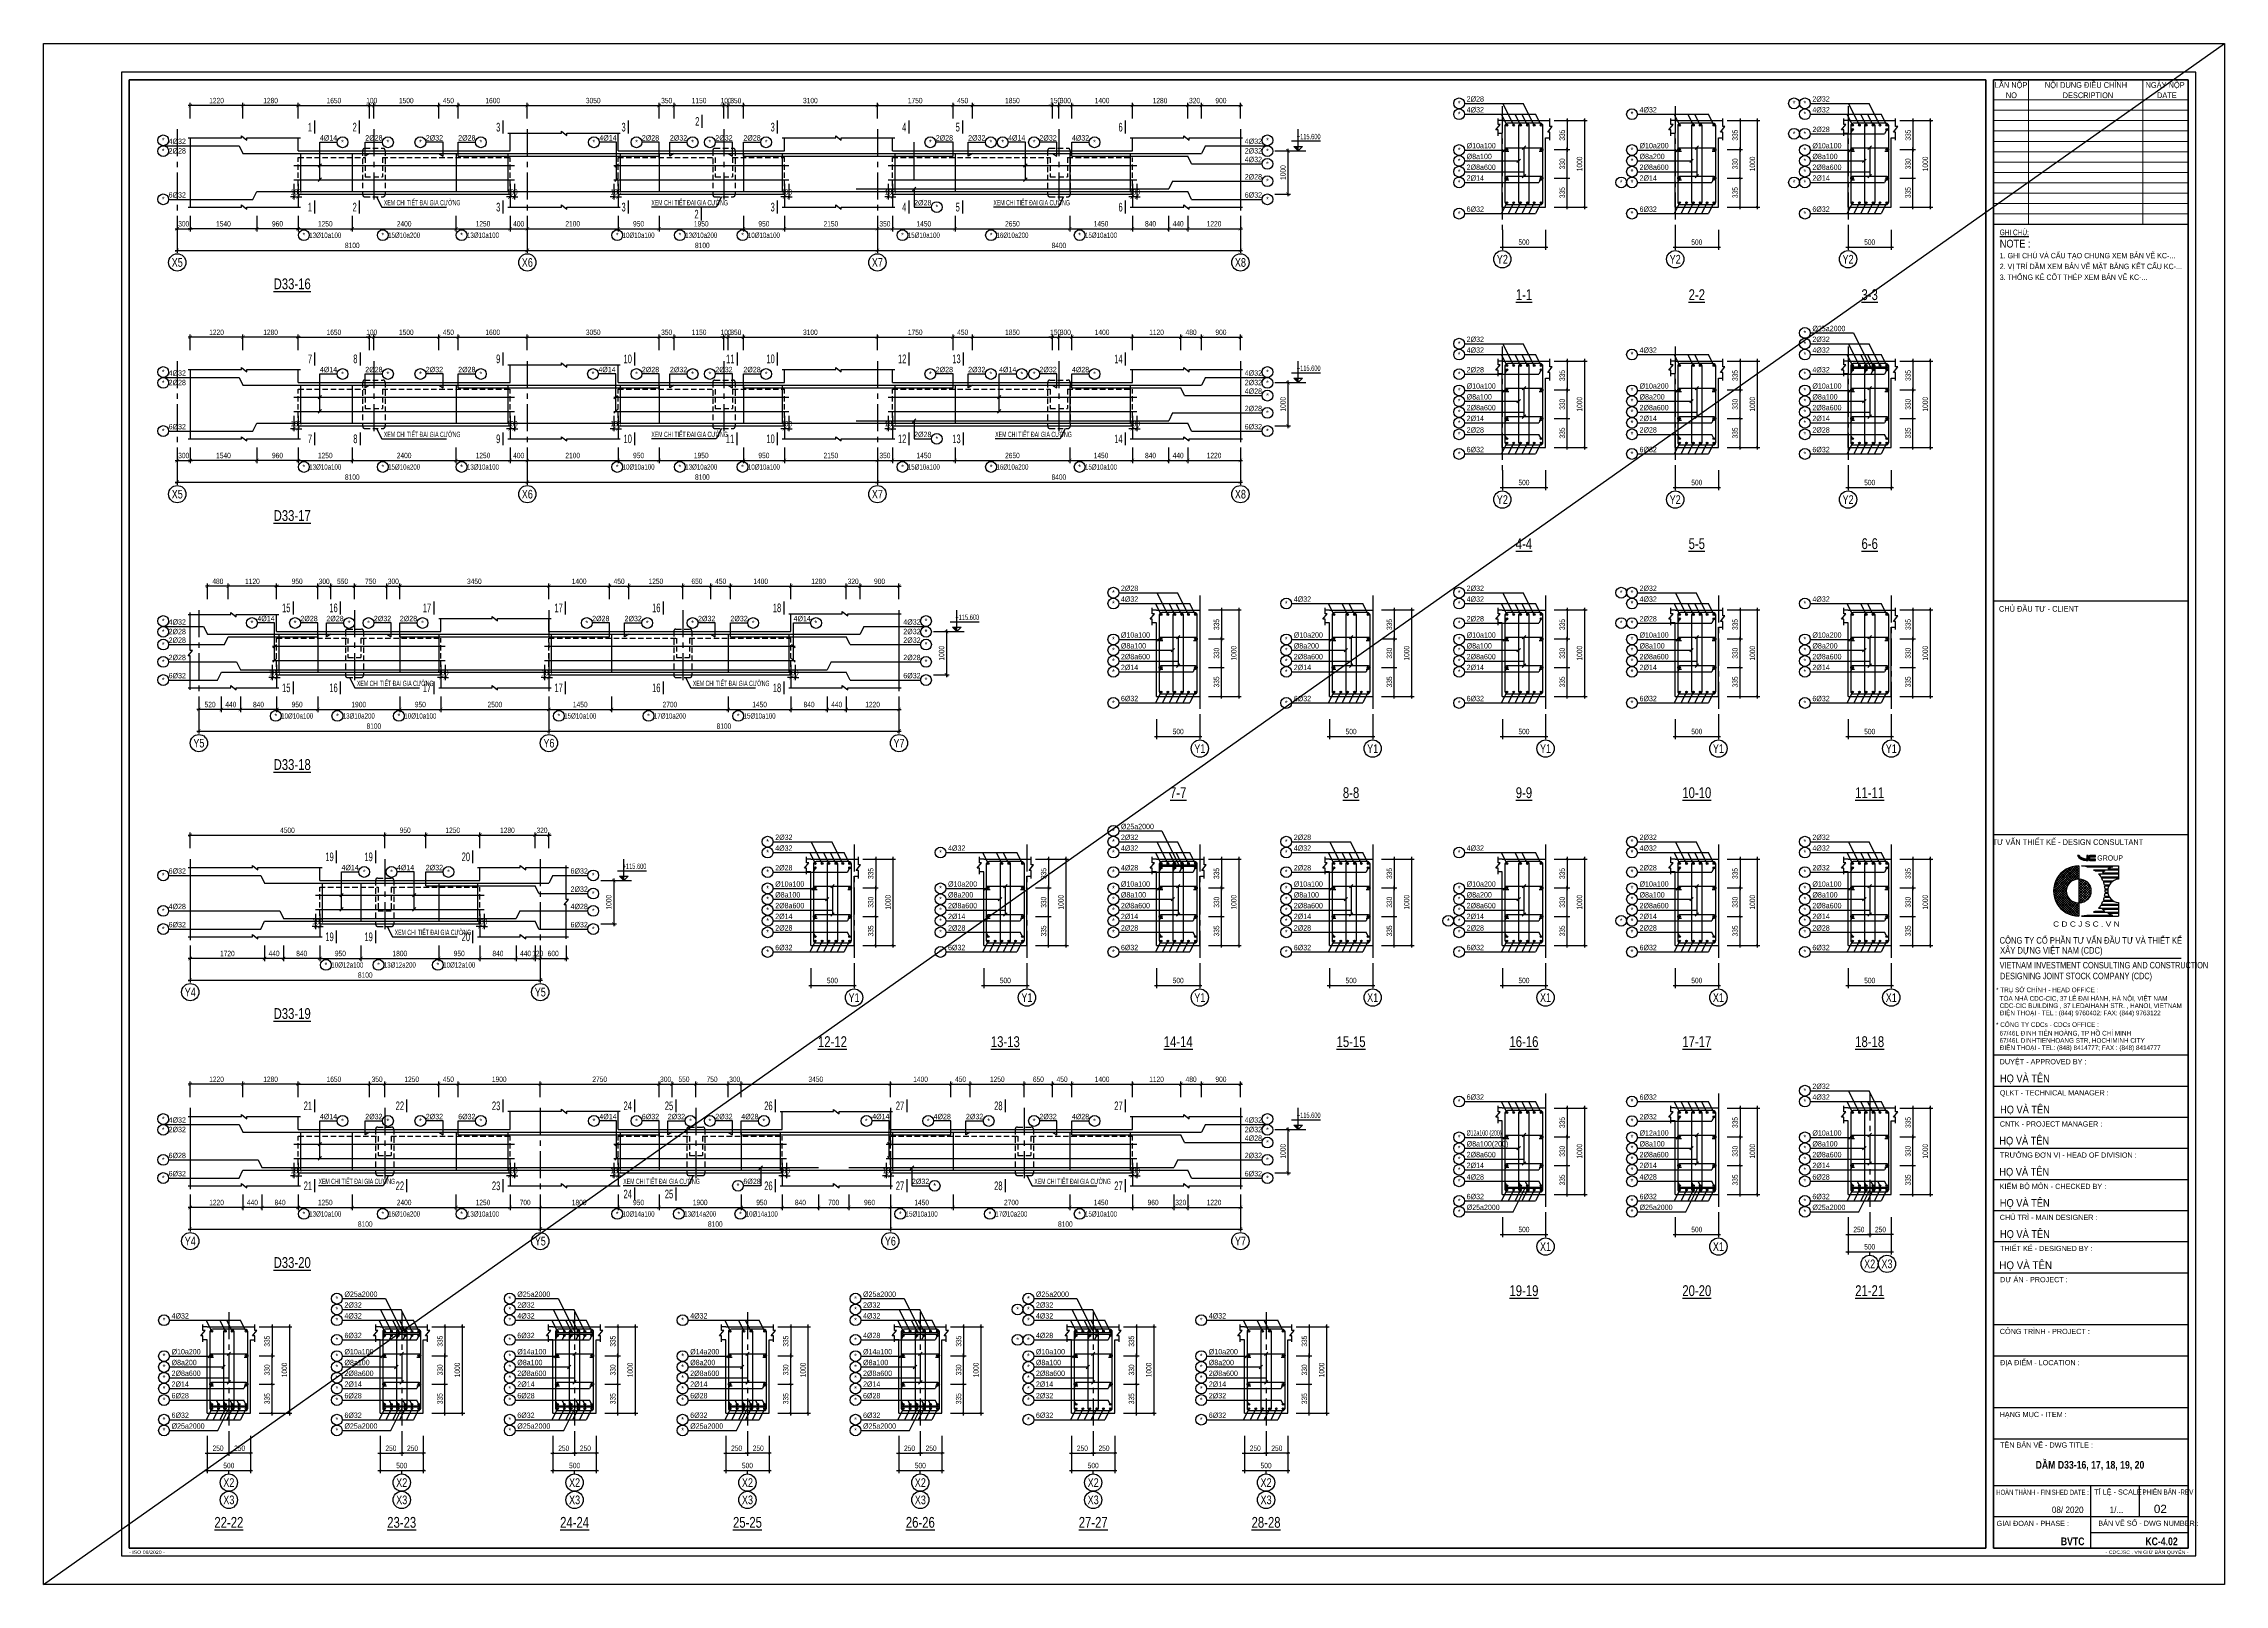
# Model space of a CAD drawing. Header units: millimetres. Extents: x -25284 to 100333, y 0 to 76881.
# Drawn here: x 0 to 50460, y 0 to 35640 of the extents above; entities that cross this region are included whole.
import ezdxf
from ezdxf.enums import TextEntityAlignment as Align

# ---------------------------------------------------------------- set-up
doc = ezdxf.new("R2010")
doc.units = ezdxf.units.MM
doc.header["$LTSCALE"] = 500
doc.header["$MEASUREMENT"] = 0
doc.linetypes.add('CENTER', pattern=[2, 1.25, -0.25, 0.25, -0.25])
doc.linetypes.add('HIDDEN', pattern=[0.375, 0.25, -0.125])
for name, color, linetype in [('CDC -TEXT KHUNG', 7, 'Continuous'), ('CDC-KHUNGTEN', 7, 'Continuous'), ('CHI', 1, 'Continuous'), ('DIM', 1, 'Continuous'), ('KCS_AXIS', 5, 'CENTER'), ('KCS_AXIS_SUB', 5, 'CENTER'), ('KCS_BORDER', 3, 'Continuous'), ('KCS_CHI', 1, 'Continuous'), ('KCS_DIM', 1, 'Continuous'), ('KCS_HATCH', 201, 'Continuous'), ('KCS_HIDDEN', 8, 'HIDDEN'), ('KCS_SNODE', 6, 'Continuous'), ('KCS_STEEL', 4, 'Continuous'), ('KCS_TEXT', 2, 'Continuous'), ('KCS_TEXT_TCK', 3, 'Continuous'), ('KCS_TEXT_TK', 2, 'Continuous'), ('KCS_TEXT_TMC', 4, 'Continuous'), ('KCS_TEXT_TMCS', 4, 'Continuous')]:
    doc.layers.add(name, color=color, linetype=linetype)
doc.layers.add('CDC.06.TEXT', color=2, linetype='Continuous', lineweight=18)
doc.layers.add('KCS_Plotter', color=11, linetype='Continuous', plot=False)
doc.styles.add('ARIAL', font='arial.ttf', dxfattribs={"width": 0.65})
doc.styles.add('Arial_4', font='arial.ttf', dxfattribs={"width": 0.75, "height": 3})
doc.styles.add('Arial_B_3', font='arialbd.ttf', dxfattribs={"width": 0.75, "height": 3})
doc.styles.add('KCS_BIGTEXT', font='arial.ttf', dxfattribs={"width": 0.75})
doc.styles.add('KCS_SMTEXT', font='arial.ttf', dxfattribs={"width": 0.7})
doc.styles.add('KT CDC', font='arial.ttf', dxfattribs={"width": 0.85, "height": 200})
doc.dimstyles.new('KCS_DIM50', dxfattribs={"dimscale": 50, "dimtxt": 2.5, "dimasz": 1.6, "dimexe": 1.2, "dimexo": 0, "dimgap": 1, "dimtad": 1, "dimdec": 0, "dimzin": 0, "dimdsep": 46, "dimtxsty": 'KCS_SMTEXT', "dimblk": 'ARCHTICK', "dimcen": 0, "dimdle": 1, "dimclrd": 256, "dimclre": 256, "dimclrt": 2, "dimadec": 0, "dimazin": 0, "dimtfac": 1, "dimtdec": 0, "dimtix": 1, "dimtmove": 2, "dimatfit": 3, "dimfxl": 1, "dimtolj": 1, "dimtzin": 0, "dimarcsym": 0})
doc.dimstyles.new('KCS_DIM50_25', dxfattribs={"dimtxt": 125, "dimasz": 50, "dimexe": 60, "dimexo": 0, "dimgap": 50, "dimtad": 1, "dimdec": 0, "dimlfac": 0.5, "dimzin": 13, "dimdsep": 46, "dimtxsty": 'KCS_SMTEXT', "dimblk": 'ARCHTICK', "dimblk1": 'ARCHTICK', "dimcen": 0, "dimdle": 50, "dimclrd": 1, "dimclre": 1, "dimclrt": 2, "dimadec": 0, "dimazin": 0, "dimtfac": 1, "dimtdec": 0, "dimtix": 1, "dimtmove": 2, "dimatfit": 3, "dimfxl": 1, "dimtolj": 1, "dimtzin": 13, "dimarcsym": 0})

# ---------------------------------------------------------------- blocks, each defined once
blk = doc.blocks.new('_ArchTick')
at = {"color": 0, "linetype": 'ByBlock', "const_width": 0.15}
blk.add_lwpolyline([(-0.5, -0.5), (0.5, 0.5)], dxfattribs=at)
blk = doc.blocks.new('*D313')
at = {"layer": 'Defpoints', "color": 0, "transparency": 16777216}
for p in [(3092, 31658), (11192, 31658), (11192, 30858)]:
    blk.add_point(p, dxfattribs=at)
at = {"layer": 'KCS_DIM', "lineweight": -2, "transparency": 16777216}
for p, q in [((3092, 31658), (3092, 30798)), ((11192, 31658), (11192, 30798)), ((3042, 30858), (11242, 30858))]:
    blk.add_line(p, q, dxfattribs=at)
at = {"layer": 'KCS_DIM', "lineweight": -2, "transparency": 16777216, "xscale": 80, "yscale": 80, "zscale": 80, "rotation": 180}
blk.add_blockref('_ArchTick', (3092, 30858), dxfattribs=at)
at = {"layer": 'KCS_DIM', "lineweight": -2, "transparency": 16777216, "xscale": 80, "yscale": 80, "zscale": 80}
blk.add_blockref('_ArchTick', (11192, 30858), dxfattribs=at)
at = {"layer": 'KCS_DIM', "color": 2, "transparency": 16777216, "insert": (7142, 30972), "char_height": 125, "attachment_point": 5, "style": 'KCS_SMTEXT'}
blk.add_mtext('\\A1;8100', dxfattribs=at)
blk = doc.blocks.new('*D314')
at = {"layer": 'Defpoints', "color": 0, "transparency": 16777216}
for p in [(11192, 31658), (19292, 31658), (19292, 30858)]:
    blk.add_point(p, dxfattribs=at)
at = {"layer": 'KCS_DIM', "lineweight": -2, "transparency": 16777216}
for p, q in [((11192, 31658), (11192, 30798)), ((19292, 31658), (19292, 30798)), ((11142, 30858), (19342, 30858))]:
    blk.add_line(p, q, dxfattribs=at)
at = {"layer": 'KCS_DIM', "lineweight": -2, "transparency": 16777216, "xscale": 80, "yscale": 80, "zscale": 80, "rotation": 180}
blk.add_blockref('_ArchTick', (11192, 30858), dxfattribs=at)
at = {"layer": 'KCS_DIM', "lineweight": -2, "transparency": 16777216, "xscale": 80, "yscale": 80, "zscale": 80}
blk.add_blockref('_ArchTick', (19292, 30858), dxfattribs=at)
at = {"layer": 'KCS_DIM', "color": 2, "transparency": 16777216, "insert": (15242, 30972), "char_height": 125, "attachment_point": 5, "style": 'KCS_SMTEXT'}
blk.add_mtext('\\A1;8100', dxfattribs=at)
blk = doc.blocks.new('*D315')
at = {"layer": 'Defpoints', "color": 0, "transparency": 16777216}
for p in [(19292, 31658), (27692, 31658), (27692, 30858)]:
    blk.add_point(p, dxfattribs=at)
at = {"layer": 'KCS_DIM', "lineweight": -2, "transparency": 16777216}
for p, q in [((19292, 31658), (19292, 30798)), ((27692, 31658), (27692, 30798)), ((19242, 30858), (27742, 30858))]:
    blk.add_line(p, q, dxfattribs=at)
at = {"layer": 'KCS_DIM', "lineweight": -2, "transparency": 16777216, "xscale": 80, "yscale": 80, "zscale": 80, "rotation": 180}
blk.add_blockref('_ArchTick', (19292, 30858), dxfattribs=at)
at = {"layer": 'KCS_DIM', "lineweight": -2, "transparency": 16777216, "xscale": 80, "yscale": 80, "zscale": 80}
blk.add_blockref('_ArchTick', (27692, 30858), dxfattribs=at)
at = {"layer": 'KCS_DIM', "color": 2, "transparency": 16777216, "insert": (23492, 30972), "char_height": 125, "attachment_point": 5, "style": 'KCS_SMTEXT'}
blk.add_mtext('\\A1;8400', dxfattribs=at)
blk = doc.blocks.new('*D316')
at = {"layer": 'Defpoints', "color": 0, "transparency": 16777216}
for p in [(3092, 31658), (3392, 31658), (3392, 31358)]:
    blk.add_point(p, dxfattribs=at)
at = {"layer": 'KCS_DIM', "lineweight": -2, "transparency": 16777216}
for p, q in [((3042, 31358), (3442, 31358)), ((3092, 31658), (3092, 31298)), ((3392, 31658), (3392, 31298))]:
    blk.add_line(p, q, dxfattribs=at)
at = {"layer": 'KCS_DIM', "lineweight": -2, "transparency": 16777216, "xscale": 80, "yscale": 80, "zscale": 80, "rotation": 180}
blk.add_blockref('_ArchTick', (3092, 31358), dxfattribs=at)
at = {"layer": 'KCS_DIM', "lineweight": -2, "transparency": 16777216, "xscale": 80, "yscale": 80, "zscale": 80}
blk.add_blockref('_ArchTick', (3392, 31358), dxfattribs=at)
at = {"layer": 'KCS_DIM', "color": 2, "transparency": 16777216, "insert": (3242, 31472), "char_height": 125, "attachment_point": 5, "style": 'KCS_SMTEXT'}
blk.add_mtext('\\A1;300', dxfattribs=at)
blk = doc.blocks.new('*D317')
at = {"layer": 'Defpoints', "color": 0, "transparency": 16777216}
for p in [(10792, 31658), (11192, 31658), (11192, 31358)]:
    blk.add_point(p, dxfattribs=at)
at = {"layer": 'KCS_DIM', "lineweight": -2, "transparency": 16777216}
for p, q in [((10742, 31358), (11242, 31358)), ((10792, 31658), (10792, 31298)), ((11192, 31658), (11192, 31298))]:
    blk.add_line(p, q, dxfattribs=at)
at = {"layer": 'KCS_DIM', "lineweight": -2, "transparency": 16777216, "xscale": 80, "yscale": 80, "zscale": 80, "rotation": 180}
blk.add_blockref('_ArchTick', (10792, 31358), dxfattribs=at)
at = {"layer": 'KCS_DIM', "lineweight": -2, "transparency": 16777216, "xscale": 80, "yscale": 80, "zscale": 80}
blk.add_blockref('_ArchTick', (11192, 31358), dxfattribs=at)
at = {"layer": 'KCS_DIM', "color": 2, "transparency": 16777216, "insert": (10992, 31472), "char_height": 125, "attachment_point": 5, "style": 'KCS_SMTEXT'}
blk.add_mtext('\\A1;400', dxfattribs=at)
blk = doc.blocks.new('*D318')
at = {"layer": 'Defpoints', "color": 0, "transparency": 16777216}
for p in [(11192, 31658), (13292, 31658), (13292, 31358)]:
    blk.add_point(p, dxfattribs=at)
at = {"layer": 'KCS_DIM', "lineweight": -2, "transparency": 16777216}
for p, q in [((11142, 31358), (13342, 31358)), ((11192, 31658), (11192, 31298)), ((13292, 31658), (13292, 31298))]:
    blk.add_line(p, q, dxfattribs=at)
at = {"layer": 'KCS_DIM', "lineweight": -2, "transparency": 16777216, "xscale": 80, "yscale": 80, "zscale": 80, "rotation": 180}
blk.add_blockref('_ArchTick', (11192, 31358), dxfattribs=at)
at = {"layer": 'KCS_DIM', "lineweight": -2, "transparency": 16777216, "xscale": 80, "yscale": 80, "zscale": 80}
blk.add_blockref('_ArchTick', (13292, 31358), dxfattribs=at)
at = {"layer": 'KCS_DIM', "color": 2, "transparency": 16777216, "insert": (12242, 31472), "char_height": 125, "attachment_point": 5, "style": 'KCS_SMTEXT'}
blk.add_mtext('\\A1;2100', dxfattribs=at)
blk = doc.blocks.new('*D319')
at = {"layer": 'Defpoints', "color": 0, "transparency": 16777216}
for p in [(17142, 31658), (19292, 31658), (19292, 31358)]:
    blk.add_point(p, dxfattribs=at)
at = {"layer": 'KCS_DIM', "lineweight": -2, "transparency": 16777216}
for p, q in [((17092, 31358), (19342, 31358)), ((17142, 31658), (17142, 31298)), ((19292, 31658), (19292, 31298))]:
    blk.add_line(p, q, dxfattribs=at)
at = {"layer": 'KCS_DIM', "lineweight": -2, "transparency": 16777216, "xscale": 80, "yscale": 80, "zscale": 80, "rotation": 180}
blk.add_blockref('_ArchTick', (17142, 31358), dxfattribs=at)
at = {"layer": 'KCS_DIM', "lineweight": -2, "transparency": 16777216, "xscale": 80, "yscale": 80, "zscale": 80}
blk.add_blockref('_ArchTick', (19292, 31358), dxfattribs=at)
at = {"layer": 'KCS_DIM', "color": 2, "transparency": 16777216, "insert": (18217, 31472), "char_height": 125, "attachment_point": 5, "style": 'KCS_SMTEXT'}
blk.add_mtext('\\A1;2150', dxfattribs=at)
blk = doc.blocks.new('*D320')
at = {"layer": 'Defpoints', "color": 0, "transparency": 16777216}
for p in [(19292, 31658), (19642, 31658), (19642, 31358)]:
    blk.add_point(p, dxfattribs=at)
at = {"layer": 'KCS_DIM', "lineweight": -2, "transparency": 16777216}
for p, q in [((19242, 31358), (19692, 31358)), ((19292, 31658), (19292, 31298)), ((19642, 31658), (19642, 31298))]:
    blk.add_line(p, q, dxfattribs=at)
at = {"layer": 'KCS_DIM', "lineweight": -2, "transparency": 16777216, "xscale": 80, "yscale": 80, "zscale": 80, "rotation": 180}
blk.add_blockref('_ArchTick', (19292, 31358), dxfattribs=at)
at = {"layer": 'KCS_DIM', "lineweight": -2, "transparency": 16777216, "xscale": 80, "yscale": 80, "zscale": 80}
blk.add_blockref('_ArchTick', (19642, 31358), dxfattribs=at)
at = {"layer": 'KCS_DIM', "color": 2, "transparency": 16777216, "insert": (19467, 31472), "char_height": 125, "attachment_point": 5, "style": 'KCS_SMTEXT'}
blk.add_mtext('\\A1;350', dxfattribs=at)
blk = doc.blocks.new('*D321')
at = {"layer": 'Defpoints', "color": 0, "transparency": 16777216}
for p in [(5792, 32393), (5892, 32393), (5892, 32093)]:
    blk.add_point(p, dxfattribs=at)
at = {"layer": 'KCS_DIM', "lineweight": -2, "transparency": 16777216}
for p, q in [((5792, 32393), (5792, 32033)), ((5892, 32393), (5892, 32033)), ((5792, 32093), (5712, 32093)), ((5792, 32093), (5892, 32093)), ((5892, 32093), (5972, 32093))]:
    blk.add_line(p, q, dxfattribs=at)
at = {"layer": 'KCS_DIM', "lineweight": -2, "transparency": 16777216, "xscale": 80, "yscale": 80, "zscale": 80}
blk.add_blockref('_ArchTick', (5792, 32093), dxfattribs=at)
at = {"layer": 'KCS_DIM', "lineweight": -2, "transparency": 16777216, "xscale": 80, "yscale": 80, "zscale": 80, "rotation": 180}
blk.add_blockref('_ArchTick', (5892, 32093), dxfattribs=at)
at = {"layer": 'KCS_DIM', "color": 2, "transparency": 16777216, "insert": (5842, 32207), "char_height": 125, "attachment_point": 5, "style": 'KCS_SMTEXT'}
blk.add_mtext('\\A1;100', dxfattribs=at)
blk = doc.blocks.new('*D322')
at = {"layer": 'Defpoints', "color": 0, "transparency": 16777216}
for p in [(10792, 32393), (10892, 32393), (10792, 32093)]:
    blk.add_point(p, dxfattribs=at)
at = {"layer": 'KCS_DIM', "lineweight": -2, "transparency": 16777216}
for p, q in [((10792, 32393), (10792, 32033)), ((10892, 32393), (10892, 32033)), ((10792, 32093), (10712, 32093)), ((10892, 32093), (10792, 32093)), ((10892, 32093), (10972, 32093))]:
    blk.add_line(p, q, dxfattribs=at)
at = {"layer": 'KCS_DIM', "lineweight": -2, "transparency": 16777216, "xscale": 80, "yscale": 80, "zscale": 80}
blk.add_blockref('_ArchTick', (10792, 32093), dxfattribs=at)
at = {"layer": 'KCS_DIM', "lineweight": -2, "transparency": 16777216, "xscale": 80, "yscale": 80, "zscale": 80, "rotation": 180}
blk.add_blockref('_ArchTick', (10892, 32093), dxfattribs=at)
at = {"layer": 'KCS_DIM', "color": 2, "transparency": 16777216, "insert": (10842, 32207), "char_height": 125, "attachment_point": 5, "style": 'KCS_SMTEXT'}
blk.add_mtext('\\A1;100', dxfattribs=at)
blk = doc.blocks.new('*D323')
at = {"layer": 'Defpoints', "color": 0, "transparency": 16777216}
for p in [(13192, 32393), (13292, 32393), (13292, 32093)]:
    blk.add_point(p, dxfattribs=at)
at = {"layer": 'KCS_DIM', "lineweight": -2, "transparency": 16777216}
for p, q in [((13192, 32393), (13192, 32033)), ((13292, 32393), (13292, 32033)), ((13192, 32093), (13112, 32093)), ((13192, 32093), (13292, 32093)), ((13292, 32093), (13372, 32093))]:
    blk.add_line(p, q, dxfattribs=at)
at = {"layer": 'KCS_DIM', "lineweight": -2, "transparency": 16777216, "xscale": 80, "yscale": 80, "zscale": 80}
blk.add_blockref('_ArchTick', (13192, 32093), dxfattribs=at)
at = {"layer": 'KCS_DIM', "lineweight": -2, "transparency": 16777216, "xscale": 80, "yscale": 80, "zscale": 80, "rotation": 180}
blk.add_blockref('_ArchTick', (13292, 32093), dxfattribs=at)
at = {"layer": 'KCS_DIM', "color": 2, "transparency": 16777216, "insert": (13242, 32207), "char_height": 125, "attachment_point": 5, "style": 'KCS_SMTEXT'}
blk.add_mtext('\\A1;100', dxfattribs=at)
blk = doc.blocks.new('*D324')
at = {"layer": 'Defpoints', "color": 0, "transparency": 16777216}
for p in [(17142, 32393), (17242, 32393), (17142, 32093)]:
    blk.add_point(p, dxfattribs=at)
at = {"layer": 'KCS_DIM', "lineweight": -2, "transparency": 16777216}
for p, q in [((17142, 32393), (17142, 32033)), ((17242, 32393), (17242, 32033)), ((17142, 32093), (17062, 32093)), ((17242, 32093), (17142, 32093)), ((17242, 32093), (17322, 32093))]:
    blk.add_line(p, q, dxfattribs=at)
at = {"layer": 'KCS_DIM', "lineweight": -2, "transparency": 16777216, "xscale": 80, "yscale": 80, "zscale": 80}
blk.add_blockref('_ArchTick', (17142, 32093), dxfattribs=at)
at = {"layer": 'KCS_DIM', "lineweight": -2, "transparency": 16777216, "xscale": 80, "yscale": 80, "zscale": 80, "rotation": 180}
blk.add_blockref('_ArchTick', (17242, 32093), dxfattribs=at)
at = {"layer": 'KCS_DIM', "color": 2, "transparency": 16777216, "insert": (17192, 32207), "char_height": 125, "attachment_point": 5, "style": 'KCS_SMTEXT'}
blk.add_mtext('\\A1;100', dxfattribs=at)
blk = doc.blocks.new('*D325')
at = {"layer": 'Defpoints', "color": 0, "transparency": 16777216}
for p in [(19542, 32393), (19642, 32393), (19642, 32093)]:
    blk.add_point(p, dxfattribs=at)
at = {"layer": 'KCS_DIM', "lineweight": -2, "transparency": 16777216}
for p, q in [((19542, 32393), (19542, 32033)), ((19642, 32393), (19642, 32033)), ((19542, 32093), (19462, 32093)), ((19542, 32093), (19642, 32093)), ((19642, 32093), (19722, 32093))]:
    blk.add_line(p, q, dxfattribs=at)
at = {"layer": 'KCS_DIM', "lineweight": -2, "transparency": 16777216, "xscale": 80, "yscale": 80, "zscale": 80}
blk.add_blockref('_ArchTick', (19542, 32093), dxfattribs=at)
at = {"layer": 'KCS_DIM', "lineweight": -2, "transparency": 16777216, "xscale": 80, "yscale": 80, "zscale": 80, "rotation": 180}
blk.add_blockref('_ArchTick', (19642, 32093), dxfattribs=at)
at = {"layer": 'KCS_DIM', "color": 2, "transparency": 16777216, "insert": (19592, 32207), "char_height": 125, "attachment_point": 5, "style": 'KCS_SMTEXT'}
blk.add_mtext('\\A1;100', dxfattribs=at)
blk = doc.blocks.new('*D326')
at = {"layer": 'Defpoints', "color": 0, "transparency": 16777216}
for p in [(25192, 32393), (25292, 32393), (25192, 32093)]:
    blk.add_point(p, dxfattribs=at)
at = {"layer": 'KCS_DIM', "lineweight": -2, "transparency": 16777216}
for p, q in [((25192, 32393), (25192, 32033)), ((25292, 32393), (25292, 32033)), ((25192, 32093), (25112, 32093)), ((25292, 32093), (25192, 32093)), ((25292, 32093), (25372, 32093))]:
    blk.add_line(p, q, dxfattribs=at)
at = {"layer": 'KCS_DIM', "lineweight": -2, "transparency": 16777216, "xscale": 80, "yscale": 80, "zscale": 80}
blk.add_blockref('_ArchTick', (25192, 32093), dxfattribs=at)
at = {"layer": 'KCS_DIM', "lineweight": -2, "transparency": 16777216, "xscale": 80, "yscale": 80, "zscale": 80, "rotation": 180}
blk.add_blockref('_ArchTick', (25292, 32093), dxfattribs=at)
at = {"layer": 'KCS_DIM', "color": 2, "transparency": 16777216, "insert": (25242, 32207), "char_height": 125, "attachment_point": 5, "style": 'KCS_SMTEXT'}
blk.add_mtext('\\A1;100', dxfattribs=at)
blk = doc.blocks.new('*D327')
at = {"layer": 'Defpoints', "color": 0, "transparency": 16777216}
for p in [(5892, 33908), (7542, 34208), (7542, 33908)]:
    blk.add_point(p, dxfattribs=at)
at = {"layer": 'KCS_DIM', "lineweight": -2, "transparency": 16777216}
for p, q in [((5842, 34208), (7592, 34208)), ((5892, 33908), (5892, 34268)), ((7542, 33908), (7542, 34268))]:
    blk.add_line(p, q, dxfattribs=at)
at = {"layer": 'KCS_DIM', "lineweight": -2, "transparency": 16777216, "xscale": 80, "yscale": 80, "zscale": 80, "rotation": 180}
blk.add_blockref('_ArchTick', (5892, 34208), dxfattribs=at)
at = {"layer": 'KCS_DIM', "lineweight": -2, "transparency": 16777216, "xscale": 80, "yscale": 80, "zscale": 80}
blk.add_blockref('_ArchTick', (7542, 34208), dxfattribs=at)
at = {"layer": 'KCS_DIM', "color": 2, "transparency": 16777216, "insert": (6717, 34322), "char_height": 125, "attachment_point": 5, "style": 'KCS_SMTEXT'}
blk.add_mtext('\\A1;1650', dxfattribs=at)
blk = doc.blocks.new('*D328')
at = {"layer": 'Defpoints', "color": 0, "transparency": 16777216}
for p in [(7542, 33908), (7642, 34208), (7642, 33908)]:
    blk.add_point(p, dxfattribs=at)
at = {"layer": 'KCS_DIM', "lineweight": -2, "transparency": 16777216}
for p, q in [((7542, 34208), (7462, 34208)), ((7542, 33908), (7542, 34268)), ((7542, 34208), (7642, 34208)), ((7642, 33908), (7642, 34268)), ((7642, 34208), (7722, 34208))]:
    blk.add_line(p, q, dxfattribs=at)
at = {"layer": 'KCS_DIM', "lineweight": -2, "transparency": 16777216, "xscale": 80, "yscale": 80, "zscale": 80}
blk.add_blockref('_ArchTick', (7542, 34208), dxfattribs=at)
at = {"layer": 'KCS_DIM', "lineweight": -2, "transparency": 16777216, "xscale": 80, "yscale": 80, "zscale": 80, "rotation": 180}
blk.add_blockref('_ArchTick', (7642, 34208), dxfattribs=at)
at = {"layer": 'KCS_DIM', "color": 2, "transparency": 16777216, "insert": (7592, 34322), "char_height": 125, "attachment_point": 5, "style": 'KCS_SMTEXT'}
blk.add_mtext('\\A1;100', dxfattribs=at)
blk = doc.blocks.new('*D329')
at = {"layer": 'Defpoints', "color": 0, "transparency": 16777216}
for p in [(7642, 33908), (9142, 34208), (9142, 33908)]:
    blk.add_point(p, dxfattribs=at)
at = {"layer": 'KCS_DIM', "lineweight": -2, "transparency": 16777216}
for p, q in [((7592, 34208), (9192, 34208)), ((7642, 33908), (7642, 34268)), ((9142, 33908), (9142, 34268))]:
    blk.add_line(p, q, dxfattribs=at)
at = {"layer": 'KCS_DIM', "lineweight": -2, "transparency": 16777216, "xscale": 80, "yscale": 80, "zscale": 80, "rotation": 180}
blk.add_blockref('_ArchTick', (7642, 34208), dxfattribs=at)
at = {"layer": 'KCS_DIM', "lineweight": -2, "transparency": 16777216, "xscale": 80, "yscale": 80, "zscale": 80}
blk.add_blockref('_ArchTick', (9142, 34208), dxfattribs=at)
at = {"layer": 'KCS_DIM', "color": 2, "transparency": 16777216, "insert": (8392, 34322), "char_height": 125, "attachment_point": 5, "style": 'KCS_SMTEXT'}
blk.add_mtext('\\A1;1500', dxfattribs=at)
blk = doc.blocks.new('*D330')
at = {"layer": 'Defpoints', "color": 0, "transparency": 16777216}
for p in [(9142, 33908), (9592, 34208), (9592, 33908)]:
    blk.add_point(p, dxfattribs=at)
at = {"layer": 'KCS_DIM', "lineweight": -2, "transparency": 16777216}
for p, q in [((9092, 34208), (9642, 34208)), ((9142, 33908), (9142, 34268)), ((9592, 33908), (9592, 34268))]:
    blk.add_line(p, q, dxfattribs=at)
at = {"layer": 'KCS_DIM', "lineweight": -2, "transparency": 16777216, "xscale": 80, "yscale": 80, "zscale": 80, "rotation": 180}
blk.add_blockref('_ArchTick', (9142, 34208), dxfattribs=at)
at = {"layer": 'KCS_DIM', "lineweight": -2, "transparency": 16777216, "xscale": 80, "yscale": 80, "zscale": 80}
blk.add_blockref('_ArchTick', (9592, 34208), dxfattribs=at)
at = {"layer": 'KCS_DIM', "color": 2, "transparency": 16777216, "insert": (9367, 34322), "char_height": 125, "attachment_point": 5, "style": 'KCS_SMTEXT'}
blk.add_mtext('\\A1;450', dxfattribs=at)
blk = doc.blocks.new('*D331')
at = {"layer": 'Defpoints', "color": 0, "transparency": 16777216}
for p in [(9592, 33908), (11192, 34208), (11192, 33908)]:
    blk.add_point(p, dxfattribs=at)
at = {"layer": 'KCS_DIM', "lineweight": -2, "transparency": 16777216}
for p, q in [((9542, 34208), (11242, 34208)), ((9592, 33908), (9592, 34268)), ((11192, 33908), (11192, 34268))]:
    blk.add_line(p, q, dxfattribs=at)
at = {"layer": 'KCS_DIM', "lineweight": -2, "transparency": 16777216, "xscale": 80, "yscale": 80, "zscale": 80, "rotation": 180}
blk.add_blockref('_ArchTick', (9592, 34208), dxfattribs=at)
at = {"layer": 'KCS_DIM', "lineweight": -2, "transparency": 16777216, "xscale": 80, "yscale": 80, "zscale": 80}
blk.add_blockref('_ArchTick', (11192, 34208), dxfattribs=at)
at = {"layer": 'KCS_DIM', "color": 2, "transparency": 16777216, "insert": (10392, 34322), "char_height": 125, "attachment_point": 5, "style": 'KCS_SMTEXT'}
blk.add_mtext('\\A1;1600', dxfattribs=at)
blk = doc.blocks.new('*D332')
at = {"layer": 'Defpoints', "color": 0, "transparency": 16777216}
for p in [(11192, 33908), (14242, 34208), (14242, 33908)]:
    blk.add_point(p, dxfattribs=at)
at = {"layer": 'KCS_DIM', "lineweight": -2, "transparency": 16777216}
for p, q in [((11142, 34208), (14292, 34208)), ((11192, 33908), (11192, 34268)), ((14242, 33908), (14242, 34268))]:
    blk.add_line(p, q, dxfattribs=at)
at = {"layer": 'KCS_DIM', "lineweight": -2, "transparency": 16777216, "xscale": 80, "yscale": 80, "zscale": 80, "rotation": 180}
blk.add_blockref('_ArchTick', (11192, 34208), dxfattribs=at)
at = {"layer": 'KCS_DIM', "lineweight": -2, "transparency": 16777216, "xscale": 80, "yscale": 80, "zscale": 80}
blk.add_blockref('_ArchTick', (14242, 34208), dxfattribs=at)
at = {"layer": 'KCS_DIM', "color": 2, "transparency": 16777216, "insert": (12717, 34322), "char_height": 125, "attachment_point": 5, "style": 'KCS_SMTEXT'}
blk.add_mtext('\\A1;3050', dxfattribs=at)
blk = doc.blocks.new('*D333')
at = {"layer": 'Defpoints', "color": 0, "transparency": 16777216}
for p in [(14242, 33908), (14592, 34208), (14592, 33908)]:
    blk.add_point(p, dxfattribs=at)
at = {"layer": 'KCS_DIM', "lineweight": -2, "transparency": 16777216}
for p, q in [((14192, 34208), (14642, 34208)), ((14242, 33908), (14242, 34268)), ((14592, 33908), (14592, 34268))]:
    blk.add_line(p, q, dxfattribs=at)
at = {"layer": 'KCS_DIM', "lineweight": -2, "transparency": 16777216, "xscale": 80, "yscale": 80, "zscale": 80, "rotation": 180}
blk.add_blockref('_ArchTick', (14242, 34208), dxfattribs=at)
at = {"layer": 'KCS_DIM', "lineweight": -2, "transparency": 16777216, "xscale": 80, "yscale": 80, "zscale": 80}
blk.add_blockref('_ArchTick', (14592, 34208), dxfattribs=at)
at = {"layer": 'KCS_DIM', "color": 2, "transparency": 16777216, "insert": (14417, 34322), "char_height": 125, "attachment_point": 5, "style": 'KCS_SMTEXT'}
blk.add_mtext('\\A1;350', dxfattribs=at)
blk = doc.blocks.new('*D334')
at = {"layer": 'Defpoints', "color": 0, "transparency": 16777216}
for p in [(14592, 33908), (15742, 34208), (15742, 33908)]:
    blk.add_point(p, dxfattribs=at)
at = {"layer": 'KCS_DIM', "lineweight": -2, "transparency": 16777216}
for p, q in [((14542, 34208), (15792, 34208)), ((14592, 33908), (14592, 34268)), ((15742, 33908), (15742, 34268))]:
    blk.add_line(p, q, dxfattribs=at)
at = {"layer": 'KCS_DIM', "lineweight": -2, "transparency": 16777216, "xscale": 80, "yscale": 80, "zscale": 80, "rotation": 180}
blk.add_blockref('_ArchTick', (14592, 34208), dxfattribs=at)
at = {"layer": 'KCS_DIM', "lineweight": -2, "transparency": 16777216, "xscale": 80, "yscale": 80, "zscale": 80}
blk.add_blockref('_ArchTick', (15742, 34208), dxfattribs=at)
at = {"layer": 'KCS_DIM', "color": 2, "transparency": 16777216, "insert": (15167, 34322), "char_height": 125, "attachment_point": 5, "style": 'KCS_SMTEXT'}
blk.add_mtext('\\A1;1150', dxfattribs=at)
blk = doc.blocks.new('*D335')
at = {"layer": 'Defpoints', "color": 0, "transparency": 16777216}
for p in [(15742, 33908), (15842, 34208), (15842, 33908)]:
    blk.add_point(p, dxfattribs=at)
at = {"layer": 'KCS_DIM', "lineweight": -2, "transparency": 16777216}
for p, q in [((15742, 34208), (15662, 34208)), ((15742, 33908), (15742, 34268)), ((15742, 34208), (15842, 34208)), ((15842, 33908), (15842, 34268)), ((15842, 34208), (15922, 34208))]:
    blk.add_line(p, q, dxfattribs=at)
at = {"layer": 'KCS_DIM', "lineweight": -2, "transparency": 16777216, "xscale": 80, "yscale": 80, "zscale": 80}
blk.add_blockref('_ArchTick', (15742, 34208), dxfattribs=at)
at = {"layer": 'KCS_DIM', "lineweight": -2, "transparency": 16777216, "xscale": 80, "yscale": 80, "zscale": 80, "rotation": 180}
blk.add_blockref('_ArchTick', (15842, 34208), dxfattribs=at)
at = {"layer": 'KCS_DIM', "color": 2, "transparency": 16777216, "insert": (15792, 34322), "char_height": 125, "attachment_point": 5, "style": 'KCS_SMTEXT'}
blk.add_mtext('\\A1;100', dxfattribs=at)
blk = doc.blocks.new('*D336')
at = {"layer": 'Defpoints', "color": 0, "transparency": 16777216}
for p in [(15842, 33908), (16192, 34208), (16192, 33908)]:
    blk.add_point(p, dxfattribs=at)
at = {"layer": 'KCS_DIM', "lineweight": -2, "transparency": 16777216}
for p, q in [((15792, 34208), (16242, 34208)), ((15842, 33908), (15842, 34268)), ((16192, 33908), (16192, 34268))]:
    blk.add_line(p, q, dxfattribs=at)
at = {"layer": 'KCS_DIM', "lineweight": -2, "transparency": 16777216, "xscale": 80, "yscale": 80, "zscale": 80, "rotation": 180}
blk.add_blockref('_ArchTick', (15842, 34208), dxfattribs=at)
at = {"layer": 'KCS_DIM', "lineweight": -2, "transparency": 16777216, "xscale": 80, "yscale": 80, "zscale": 80}
blk.add_blockref('_ArchTick', (16192, 34208), dxfattribs=at)
at = {"layer": 'KCS_DIM', "color": 2, "transparency": 16777216, "insert": (16017, 34322), "char_height": 125, "attachment_point": 5, "style": 'KCS_SMTEXT'}
blk.add_mtext('\\A1;350', dxfattribs=at)
blk = doc.blocks.new('*D337')
at = {"layer": 'Defpoints', "color": 0, "transparency": 16777216}
for p in [(16192, 33908), (19292, 34208), (19292, 33908)]:
    blk.add_point(p, dxfattribs=at)
at = {"layer": 'KCS_DIM', "lineweight": -2, "transparency": 16777216}
for p, q in [((16142, 34208), (19342, 34208)), ((16192, 33908), (16192, 34268)), ((19292, 33908), (19292, 34268))]:
    blk.add_line(p, q, dxfattribs=at)
at = {"layer": 'KCS_DIM', "lineweight": -2, "transparency": 16777216, "xscale": 80, "yscale": 80, "zscale": 80, "rotation": 180}
blk.add_blockref('_ArchTick', (16192, 34208), dxfattribs=at)
at = {"layer": 'KCS_DIM', "lineweight": -2, "transparency": 16777216, "xscale": 80, "yscale": 80, "zscale": 80}
blk.add_blockref('_ArchTick', (19292, 34208), dxfattribs=at)
at = {"layer": 'KCS_DIM', "color": 2, "transparency": 16777216, "insert": (17742, 34322), "char_height": 125, "attachment_point": 5, "style": 'KCS_SMTEXT'}
blk.add_mtext('\\A1;3100', dxfattribs=at)
blk = doc.blocks.new('*D338')
at = {"layer": 'Defpoints', "color": 0, "transparency": 16777216}
for p in [(19292, 33908), (21042, 34208), (21042, 33908)]:
    blk.add_point(p, dxfattribs=at)
at = {"layer": 'KCS_DIM', "lineweight": -2, "transparency": 16777216}
for p, q in [((19242, 34208), (21092, 34208)), ((19292, 33908), (19292, 34268)), ((21042, 33908), (21042, 34268))]:
    blk.add_line(p, q, dxfattribs=at)
at = {"layer": 'KCS_DIM', "lineweight": -2, "transparency": 16777216, "xscale": 80, "yscale": 80, "zscale": 80, "rotation": 180}
blk.add_blockref('_ArchTick', (19292, 34208), dxfattribs=at)
at = {"layer": 'KCS_DIM', "lineweight": -2, "transparency": 16777216, "xscale": 80, "yscale": 80, "zscale": 80}
blk.add_blockref('_ArchTick', (21042, 34208), dxfattribs=at)
at = {"layer": 'KCS_DIM', "color": 2, "transparency": 16777216, "insert": (20167, 34322), "char_height": 125, "attachment_point": 5, "style": 'KCS_SMTEXT'}
blk.add_mtext('\\A1;1750', dxfattribs=at)
blk = doc.blocks.new('*D339')
at = {"layer": 'Defpoints', "color": 0, "transparency": 16777216}
for p in [(21042, 33908), (21492, 34208), (21492, 33908)]:
    blk.add_point(p, dxfattribs=at)
at = {"layer": 'KCS_DIM', "lineweight": -2, "transparency": 16777216}
for p, q in [((20992, 34208), (21542, 34208)), ((21042, 33908), (21042, 34268)), ((21492, 33908), (21492, 34268))]:
    blk.add_line(p, q, dxfattribs=at)
at = {"layer": 'KCS_DIM', "lineweight": -2, "transparency": 16777216, "xscale": 80, "yscale": 80, "zscale": 80, "rotation": 180}
blk.add_blockref('_ArchTick', (21042, 34208), dxfattribs=at)
at = {"layer": 'KCS_DIM', "lineweight": -2, "transparency": 16777216, "xscale": 80, "yscale": 80, "zscale": 80}
blk.add_blockref('_ArchTick', (21492, 34208), dxfattribs=at)
at = {"layer": 'KCS_DIM', "color": 2, "transparency": 16777216, "insert": (21267, 34322), "char_height": 125, "attachment_point": 5, "style": 'KCS_SMTEXT'}
blk.add_mtext('\\A1;450', dxfattribs=at)
blk = doc.blocks.new('*D340')
at = {"layer": 'Defpoints', "color": 0, "transparency": 16777216}
for p in [(21492, 33908), (23342, 34208), (23342, 33908)]:
    blk.add_point(p, dxfattribs=at)
at = {"layer": 'KCS_DIM', "lineweight": -2, "transparency": 16777216}
for p, q in [((21442, 34208), (23392, 34208)), ((21492, 33908), (21492, 34268)), ((23342, 33908), (23342, 34268))]:
    blk.add_line(p, q, dxfattribs=at)
at = {"layer": 'KCS_DIM', "lineweight": -2, "transparency": 16777216, "xscale": 80, "yscale": 80, "zscale": 80, "rotation": 180}
blk.add_blockref('_ArchTick', (21492, 34208), dxfattribs=at)
at = {"layer": 'KCS_DIM', "lineweight": -2, "transparency": 16777216, "xscale": 80, "yscale": 80, "zscale": 80}
blk.add_blockref('_ArchTick', (23342, 34208), dxfattribs=at)
at = {"layer": 'KCS_DIM', "color": 2, "transparency": 16777216, "insert": (22417, 34322), "char_height": 125, "attachment_point": 5, "style": 'KCS_SMTEXT'}
blk.add_mtext('\\A1;1850', dxfattribs=at)
blk = doc.blocks.new('*D341')
at = {"layer": 'Defpoints', "color": 0, "transparency": 16777216}
for p in [(23342, 33908), (23492, 34208), (23492, 33908)]:
    blk.add_point(p, dxfattribs=at)
at = {"layer": 'KCS_DIM', "lineweight": -2, "transparency": 16777216}
for p, q in [((23342, 34208), (23262, 34208)), ((23342, 33908), (23342, 34268)), ((23342, 34208), (23492, 34208)), ((23492, 33908), (23492, 34268)), ((23492, 34208), (23572, 34208))]:
    blk.add_line(p, q, dxfattribs=at)
at = {"layer": 'KCS_DIM', "lineweight": -2, "transparency": 16777216, "xscale": 80, "yscale": 80, "zscale": 80}
blk.add_blockref('_ArchTick', (23342, 34208), dxfattribs=at)
at = {"layer": 'KCS_DIM', "lineweight": -2, "transparency": 16777216, "xscale": 80, "yscale": 80, "zscale": 80, "rotation": 180}
blk.add_blockref('_ArchTick', (23492, 34208), dxfattribs=at)
at = {"layer": 'KCS_DIM', "color": 2, "transparency": 16777216, "insert": (23417, 34322), "char_height": 125, "attachment_point": 5, "style": 'KCS_SMTEXT'}
blk.add_mtext('\\A1;150', dxfattribs=at)
blk = doc.blocks.new('*D342')
at = {"layer": 'Defpoints', "color": 0, "transparency": 16777216}
for p in [(23492, 33908), (23792, 34208), (23792, 33908)]:
    blk.add_point(p, dxfattribs=at)
at = {"layer": 'KCS_DIM', "lineweight": -2, "transparency": 16777216}
for p, q in [((23442, 34208), (23842, 34208)), ((23492, 33908), (23492, 34268)), ((23792, 33908), (23792, 34268))]:
    blk.add_line(p, q, dxfattribs=at)
at = {"layer": 'KCS_DIM', "lineweight": -2, "transparency": 16777216, "xscale": 80, "yscale": 80, "zscale": 80, "rotation": 180}
blk.add_blockref('_ArchTick', (23492, 34208), dxfattribs=at)
at = {"layer": 'KCS_DIM', "lineweight": -2, "transparency": 16777216, "xscale": 80, "yscale": 80, "zscale": 80}
blk.add_blockref('_ArchTick', (23792, 34208), dxfattribs=at)
at = {"layer": 'KCS_DIM', "color": 2, "transparency": 16777216, "insert": (23642, 34322), "char_height": 125, "attachment_point": 5, "style": 'KCS_SMTEXT'}
blk.add_mtext('\\A1;300', dxfattribs=at)
blk = doc.blocks.new('*D343')
at = {"layer": 'Defpoints', "color": 0, "transparency": 16777216}
for p in [(23792, 33908), (25192, 34208), (25192, 33908)]:
    blk.add_point(p, dxfattribs=at)
at = {"layer": 'KCS_DIM', "lineweight": -2, "transparency": 16777216}
for p, q in [((23742, 34208), (25242, 34208)), ((23792, 33908), (23792, 34268)), ((25192, 33908), (25192, 34268))]:
    blk.add_line(p, q, dxfattribs=at)
at = {"layer": 'KCS_DIM', "lineweight": -2, "transparency": 16777216, "xscale": 80, "yscale": 80, "zscale": 80, "rotation": 180}
blk.add_blockref('_ArchTick', (23792, 34208), dxfattribs=at)
at = {"layer": 'KCS_DIM', "lineweight": -2, "transparency": 16777216, "xscale": 80, "yscale": 80, "zscale": 80}
blk.add_blockref('_ArchTick', (25192, 34208), dxfattribs=at)
at = {"layer": 'KCS_DIM', "color": 2, "transparency": 16777216, "insert": (24492, 34322), "char_height": 125, "attachment_point": 5, "style": 'KCS_SMTEXT'}
blk.add_mtext('\\A1;1400', dxfattribs=at)
blk = doc.blocks.new('*D344')
at = {"layer": 'Defpoints', "color": 0, "transparency": 16777216}
for p in [(5892, 31658), (7142, 31658), (7142, 31358)]:
    blk.add_point(p, dxfattribs=at)
at = {"layer": 'KCS_DIM', "lineweight": -2, "transparency": 16777216}
for p, q in [((5842, 31358), (7192, 31358)), ((5892, 31658), (5892, 31298)), ((7142, 31658), (7142, 31298))]:
    blk.add_line(p, q, dxfattribs=at)
at = {"layer": 'KCS_DIM', "lineweight": -2, "transparency": 16777216, "xscale": 80, "yscale": 80, "zscale": 80, "rotation": 180}
blk.add_blockref('_ArchTick', (5892, 31358), dxfattribs=at)
at = {"layer": 'KCS_DIM', "lineweight": -2, "transparency": 16777216, "xscale": 80, "yscale": 80, "zscale": 80}
blk.add_blockref('_ArchTick', (7142, 31358), dxfattribs=at)
at = {"layer": 'KCS_DIM', "color": 2, "transparency": 16777216, "insert": (6517, 31472), "char_height": 125, "attachment_point": 5, "style": 'KCS_SMTEXT'}
blk.add_mtext('\\A1;1250', dxfattribs=at)
blk = doc.blocks.new('*D345')
at = {"layer": 'Defpoints', "color": 0, "transparency": 16777216}
for p in [(7142, 31658), (9542, 31658), (9542, 31358)]:
    blk.add_point(p, dxfattribs=at)
at = {"layer": 'KCS_DIM', "lineweight": -2, "transparency": 16777216}
for p, q in [((7092, 31358), (9592, 31358)), ((7142, 31658), (7142, 31298)), ((9542, 31658), (9542, 31298))]:
    blk.add_line(p, q, dxfattribs=at)
at = {"layer": 'KCS_DIM', "lineweight": -2, "transparency": 16777216, "xscale": 80, "yscale": 80, "zscale": 80, "rotation": 180}
blk.add_blockref('_ArchTick', (7142, 31358), dxfattribs=at)
at = {"layer": 'KCS_DIM', "lineweight": -2, "transparency": 16777216, "xscale": 80, "yscale": 80, "zscale": 80}
blk.add_blockref('_ArchTick', (9542, 31358), dxfattribs=at)
at = {"layer": 'KCS_DIM', "color": 2, "transparency": 16777216, "insert": (8342, 31472), "char_height": 125, "attachment_point": 5, "style": 'KCS_SMTEXT'}
blk.add_mtext('\\A1;2400', dxfattribs=at)
blk = doc.blocks.new('*D346')
at = {"layer": 'Defpoints', "color": 0, "transparency": 16777216}
for p in [(9542, 31658), (10792, 31658), (10792, 31358)]:
    blk.add_point(p, dxfattribs=at)
at = {"layer": 'KCS_DIM', "lineweight": -2, "transparency": 16777216}
for p, q in [((9492, 31358), (10842, 31358)), ((9542, 31658), (9542, 31298)), ((10792, 31658), (10792, 31298))]:
    blk.add_line(p, q, dxfattribs=at)
at = {"layer": 'KCS_DIM', "lineweight": -2, "transparency": 16777216, "xscale": 80, "yscale": 80, "zscale": 80, "rotation": 180}
blk.add_blockref('_ArchTick', (9542, 31358), dxfattribs=at)
at = {"layer": 'KCS_DIM', "lineweight": -2, "transparency": 16777216, "xscale": 80, "yscale": 80, "zscale": 80}
blk.add_blockref('_ArchTick', (10792, 31358), dxfattribs=at)
at = {"layer": 'KCS_DIM', "color": 2, "transparency": 16777216, "insert": (10167, 31472), "char_height": 125, "attachment_point": 5, "style": 'KCS_SMTEXT'}
blk.add_mtext('\\A1;1250', dxfattribs=at)
blk = doc.blocks.new('*D347')
at = {"layer": 'Defpoints', "color": 0, "transparency": 16777216}
for p in [(13292, 31658), (14242, 31658), (14242, 31358)]:
    blk.add_point(p, dxfattribs=at)
at = {"layer": 'KCS_DIM', "lineweight": -2, "transparency": 16777216}
for p, q in [((13242, 31358), (14292, 31358)), ((13292, 31658), (13292, 31298)), ((14242, 31658), (14242, 31298))]:
    blk.add_line(p, q, dxfattribs=at)
at = {"layer": 'KCS_DIM', "lineweight": -2, "transparency": 16777216, "xscale": 80, "yscale": 80, "zscale": 80, "rotation": 180}
blk.add_blockref('_ArchTick', (13292, 31358), dxfattribs=at)
at = {"layer": 'KCS_DIM', "lineweight": -2, "transparency": 16777216, "xscale": 80, "yscale": 80, "zscale": 80}
blk.add_blockref('_ArchTick', (14242, 31358), dxfattribs=at)
at = {"layer": 'KCS_DIM', "color": 2, "transparency": 16777216, "insert": (13767, 31472), "char_height": 125, "attachment_point": 5, "style": 'KCS_SMTEXT'}
blk.add_mtext('\\A1;950', dxfattribs=at)
blk = doc.blocks.new('*D348')
at = {"layer": 'Defpoints', "color": 0, "transparency": 16777216}
for p in [(14242, 31658), (16192, 31658), (16192, 31358)]:
    blk.add_point(p, dxfattribs=at)
at = {"layer": 'KCS_DIM', "lineweight": -2, "transparency": 16777216}
for p, q in [((14192, 31358), (16242, 31358)), ((14242, 31658), (14242, 31298)), ((16192, 31658), (16192, 31298))]:
    blk.add_line(p, q, dxfattribs=at)
at = {"layer": 'KCS_DIM', "lineweight": -2, "transparency": 16777216, "xscale": 80, "yscale": 80, "zscale": 80, "rotation": 180}
blk.add_blockref('_ArchTick', (14242, 31358), dxfattribs=at)
at = {"layer": 'KCS_DIM', "lineweight": -2, "transparency": 16777216, "xscale": 80, "yscale": 80, "zscale": 80}
blk.add_blockref('_ArchTick', (16192, 31358), dxfattribs=at)
at = {"layer": 'KCS_DIM', "color": 2, "transparency": 16777216, "insert": (15217, 31472), "char_height": 125, "attachment_point": 5, "style": 'KCS_SMTEXT'}
blk.add_mtext('\\A1;1950', dxfattribs=at)
blk = doc.blocks.new('*D349')
at = {"layer": 'Defpoints', "color": 0, "transparency": 16777216}
for p in [(16192, 31658), (17142, 31658), (17142, 31358)]:
    blk.add_point(p, dxfattribs=at)
at = {"layer": 'KCS_DIM', "lineweight": -2, "transparency": 16777216}
for p, q in [((16142, 31358), (17192, 31358)), ((16192, 31658), (16192, 31298)), ((17142, 31658), (17142, 31298))]:
    blk.add_line(p, q, dxfattribs=at)
at = {"layer": 'KCS_DIM', "lineweight": -2, "transparency": 16777216, "xscale": 80, "yscale": 80, "zscale": 80, "rotation": 180}
blk.add_blockref('_ArchTick', (16192, 31358), dxfattribs=at)
at = {"layer": 'KCS_DIM', "lineweight": -2, "transparency": 16777216, "xscale": 80, "yscale": 80, "zscale": 80}
blk.add_blockref('_ArchTick', (17142, 31358), dxfattribs=at)
at = {"layer": 'KCS_DIM', "color": 2, "transparency": 16777216, "insert": (16667, 31472), "char_height": 125, "attachment_point": 5, "style": 'KCS_SMTEXT'}
blk.add_mtext('\\A1;950', dxfattribs=at)
blk = doc.blocks.new('*D350')
at = {"layer": 'Defpoints', "color": 0, "transparency": 16777216}
for p in [(19642, 31658), (21092, 31658), (21092, 31358)]:
    blk.add_point(p, dxfattribs=at)
at = {"layer": 'KCS_DIM', "lineweight": -2, "transparency": 16777216}
for p, q in [((19592, 31358), (21142, 31358)), ((19642, 31658), (19642, 31298)), ((21092, 31658), (21092, 31298))]:
    blk.add_line(p, q, dxfattribs=at)
at = {"layer": 'KCS_DIM', "lineweight": -2, "transparency": 16777216, "xscale": 80, "yscale": 80, "zscale": 80, "rotation": 180}
blk.add_blockref('_ArchTick', (19642, 31358), dxfattribs=at)
at = {"layer": 'KCS_DIM', "lineweight": -2, "transparency": 16777216, "xscale": 80, "yscale": 80, "zscale": 80}
blk.add_blockref('_ArchTick', (21092, 31358), dxfattribs=at)
at = {"layer": 'KCS_DIM', "color": 2, "transparency": 16777216, "insert": (20367, 31472), "char_height": 125, "attachment_point": 5, "style": 'KCS_SMTEXT'}
blk.add_mtext('\\A1;1450', dxfattribs=at)
blk = doc.blocks.new('*D351')
at = {"layer": 'Defpoints', "color": 0, "transparency": 16777216}
for p in [(21092, 31658), (23742, 31658), (23742, 31358)]:
    blk.add_point(p, dxfattribs=at)
at = {"layer": 'KCS_DIM', "lineweight": -2, "transparency": 16777216}
for p, q in [((21042, 31358), (23792, 31358)), ((21092, 31658), (21092, 31298)), ((23742, 31658), (23742, 31298))]:
    blk.add_line(p, q, dxfattribs=at)
at = {"layer": 'KCS_DIM', "lineweight": -2, "transparency": 16777216, "xscale": 80, "yscale": 80, "zscale": 80, "rotation": 180}
blk.add_blockref('_ArchTick', (21092, 31358), dxfattribs=at)
at = {"layer": 'KCS_DIM', "lineweight": -2, "transparency": 16777216, "xscale": 80, "yscale": 80, "zscale": 80}
blk.add_blockref('_ArchTick', (23742, 31358), dxfattribs=at)
at = {"layer": 'KCS_DIM', "color": 2, "transparency": 16777216, "insert": (22417, 31472), "char_height": 125, "attachment_point": 5, "style": 'KCS_SMTEXT'}
blk.add_mtext('\\A1;2650', dxfattribs=at)
blk = doc.blocks.new('*D352')
at = {"layer": 'Defpoints', "color": 0, "transparency": 16777216}
for p in [(23742, 31658), (25192, 31658), (25192, 31358)]:
    blk.add_point(p, dxfattribs=at)
at = {"layer": 'KCS_DIM', "lineweight": -2, "transparency": 16777216}
for p, q in [((23692, 31358), (25242, 31358)), ((23742, 31658), (23742, 31298)), ((25192, 31658), (25192, 31298))]:
    blk.add_line(p, q, dxfattribs=at)
at = {"layer": 'KCS_DIM', "lineweight": -2, "transparency": 16777216, "xscale": 80, "yscale": 80, "zscale": 80, "rotation": 180}
blk.add_blockref('_ArchTick', (23742, 31358), dxfattribs=at)
at = {"layer": 'KCS_DIM', "lineweight": -2, "transparency": 16777216, "xscale": 80, "yscale": 80, "zscale": 80}
blk.add_blockref('_ArchTick', (25192, 31358), dxfattribs=at)
at = {"layer": 'KCS_DIM', "color": 2, "transparency": 16777216, "insert": (24467, 31472), "char_height": 125, "attachment_point": 5, "style": 'KCS_SMTEXT'}
blk.add_mtext('\\A1;1450', dxfattribs=at)
blk = doc.blocks.new('COS_CD')
at = {"layer": 'KCS_HATCH'}
blk.add_hatch(color=256, dxfattribs=at).paths.add_polyline_path([(37.5, 50), (87.5, 0), (87.5, 50)])
at = {"layer": 'CHI'}
for q in [(37.5, 50), (137.5, 50)]:
    blk.add_line((87.5, 0), q, dxfattribs=at)
at = {"layer": 'DIM'}
for p, q in [((0, 0), (175, 0)), ((37.5, 50), (137.5, 50)), ((87.5, 0), (87.5, 50))]:
    blk.add_line(p, q, dxfattribs=at)
blk = doc.blocks.new('*D353')
at = {"layer": 'Defpoints', "color": 0, "transparency": 16777216}
for p in [(28492, 33158), (28492, 32158), (28792, 32158)]:
    blk.add_point(p, dxfattribs=at)
at = {"layer": 'KCS_DIM', "lineweight": -2, "transparency": 16777216}
for p, q in [((28492, 33158), (28852, 33158)), ((28792, 33208), (28792, 32108)), ((28492, 32158), (28852, 32158))]:
    blk.add_line(p, q, dxfattribs=at)
at = {"layer": 'KCS_DIM', "lineweight": -2, "transparency": 16777216, "xscale": 80, "yscale": 80, "zscale": 80}
for p, rotation in [((28792, 33158), 90), ((28792, 32158), 270)]:
    blk.add_blockref('_ArchTick', p, dxfattribs=dict(at, rotation=rotation))
at = {"layer": 'KCS_DIM', "color": 2, "transparency": 16777216, "insert": (28678, 32658), "char_height": 125, "attachment_point": 5, "rotation": 90, "style": 'KCS_SMTEXT'}
blk.add_mtext('\\A1;1000', dxfattribs=at)
blk = doc.blocks.new('*D354')
at = {"layer": 'Defpoints', "color": 0, "transparency": 16777216}
for p in [(33753, 31333), (34753, 31333), (34753, 30933)]:
    blk.add_point(p, dxfattribs=at)
at = {"layer": 'KCS_DIM', "color": 1, "lineweight": -2, "transparency": 16777216}
for p, q in [((33753, 31333), (33753, 30873)), ((34753, 31333), (34753, 30873)), ((33703, 30933), (34803, 30933))]:
    blk.add_line(p, q, dxfattribs=at)
at = {"layer": 'KCS_DIM', "color": 1, "lineweight": -2, "transparency": 16777216, "xscale": 50, "yscale": 50, "zscale": 50, "rotation": 180}
blk.add_blockref('_ArchTick', (33753, 30933), dxfattribs=at)
at = {"layer": 'KCS_DIM', "color": 1, "lineweight": -2, "transparency": 16777216, "xscale": 50, "yscale": 50, "zscale": 50}
blk.add_blockref('_ArchTick', (34753, 30933), dxfattribs=at)
at = {"layer": 'KCS_DIM', "color": 2, "transparency": 16777216, "insert": (34253, 31047), "char_height": 125, "attachment_point": 5, "style": 'KCS_SMTEXT'}
blk.add_mtext('\\A1;500', dxfattribs=at)
blk = doc.blocks.new('*D355')
at = {"layer": 'Defpoints', "color": 0, "transparency": 16777216}
for p in [(34953, 33188), (35253, 33188), (34953, 32528)]:
    blk.add_point(p, dxfattribs=at)
at = {"layer": 'KCS_DIM', "color": 1, "lineweight": -2, "transparency": 16777216}
for p, q in [((34953, 33188), (35313, 33188)), ((35253, 32478), (35253, 33238)), ((34953, 32528), (35313, 32528))]:
    blk.add_line(p, q, dxfattribs=at)
at = {"layer": 'KCS_DIM', "color": 1, "lineweight": -2, "transparency": 16777216, "xscale": 50, "yscale": 50, "zscale": 50}
for p, rotation in [((35253, 33188), 90), ((35253, 32528), 270)]:
    blk.add_blockref('_ArchTick', p, dxfattribs=dict(at, rotation=rotation))
at = {"layer": 'KCS_DIM', "color": 2, "transparency": 16777216, "insert": (35139, 32858), "char_height": 125, "attachment_point": 5, "rotation": 90, "style": 'KCS_SMTEXT'}
blk.add_mtext('\\A1;330', dxfattribs=at)
blk = doc.blocks.new('*D356')
at = {"layer": 'Defpoints', "color": 0, "transparency": 16777216}
for p in [(34953, 33858), (34953, 33188), (35253, 33188)]:
    blk.add_point(p, dxfattribs=at)
at = {"layer": 'KCS_DIM', "color": 1, "lineweight": -2, "transparency": 16777216}
for p, q in [((34953, 33858), (35313, 33858)), ((35253, 33908), (35253, 33138)), ((34953, 33188), (35313, 33188))]:
    blk.add_line(p, q, dxfattribs=at)
at = {"layer": 'KCS_DIM', "color": 1, "lineweight": -2, "transparency": 16777216, "xscale": 50, "yscale": 50, "zscale": 50}
for p, rotation in [((35253, 33858), 90), ((35253, 33188), 270)]:
    blk.add_blockref('_ArchTick', p, dxfattribs=dict(at, rotation=rotation))
at = {"layer": 'KCS_DIM', "color": 2, "transparency": 16777216, "insert": (35139, 33523), "char_height": 125, "attachment_point": 5, "rotation": 90, "style": 'KCS_SMTEXT'}
blk.add_mtext('\\A1;335', dxfattribs=at)
blk = doc.blocks.new('*D357')
at = {"layer": 'Defpoints', "color": 0, "transparency": 16777216}
for p in [(34953, 32528), (35253, 32528), (34953, 31858)]:
    blk.add_point(p, dxfattribs=at)
at = {"layer": 'KCS_DIM', "color": 1, "lineweight": -2, "transparency": 16777216}
for p, q in [((34953, 32528), (35313, 32528)), ((35253, 31808), (35253, 32578)), ((34953, 31858), (35313, 31858))]:
    blk.add_line(p, q, dxfattribs=at)
at = {"layer": 'KCS_DIM', "color": 1, "lineweight": -2, "transparency": 16777216, "xscale": 50, "yscale": 50, "zscale": 50}
for p, rotation in [((35253, 32528), 90), ((35253, 31858), 270)]:
    blk.add_blockref('_ArchTick', p, dxfattribs=dict(at, rotation=rotation))
at = {"layer": 'KCS_DIM', "color": 2, "transparency": 16777216, "insert": (35139, 32193), "char_height": 125, "attachment_point": 5, "rotation": 90, "style": 'KCS_SMTEXT'}
blk.add_mtext('\\A1;335', dxfattribs=at)
blk = doc.blocks.new('*D358')
at = {"layer": 'Defpoints', "color": 0, "transparency": 16777216}
for p in [(34953, 33858), (34953, 31858), (35653, 31858)]:
    blk.add_point(p, dxfattribs=at)
at = {"layer": 'KCS_DIM', "color": 1, "lineweight": -2, "transparency": 16777216}
for p, q in [((34953, 33858), (35713, 33858)), ((35653, 33908), (35653, 31808)), ((34953, 31858), (35713, 31858))]:
    blk.add_line(p, q, dxfattribs=at)
at = {"layer": 'KCS_DIM', "color": 1, "lineweight": -2, "transparency": 16777216, "xscale": 50, "yscale": 50, "zscale": 50}
for p, rotation in [((35653, 33858), 90), ((35653, 31858), 270)]:
    blk.add_blockref('_ArchTick', p, dxfattribs=dict(at, rotation=rotation))
at = {"layer": 'KCS_DIM', "color": 2, "transparency": 16777216, "insert": (35539, 32858), "char_height": 125, "attachment_point": 5, "rotation": 90, "style": 'KCS_SMTEXT'}
blk.add_mtext('\\A1;1000', dxfattribs=at)
blk = doc.blocks.new('KCS_SNODE')
at = {"layer": 'KCS_SNODE'}
blk.add_hatch(color=256, dxfattribs=at).paths.add_polyline_path([(-10, 0, 1), (10, 0, 1)])
blk.add_circle((0, 0), 10, dxfattribs=at)
blk = doc.blocks.new('*D359')
at = {"layer": 'Defpoints', "color": 0, "transparency": 16777216}
for p in [(37753, 31333), (38753, 31333), (38753, 30933)]:
    blk.add_point(p, dxfattribs=at)
at = {"layer": 'KCS_DIM', "color": 1, "lineweight": -2, "transparency": 16777216}
for p, q in [((37753, 31333), (37753, 30873)), ((38753, 31333), (38753, 30873)), ((37703, 30933), (38803, 30933))]:
    blk.add_line(p, q, dxfattribs=at)
at = {"layer": 'KCS_DIM', "color": 1, "lineweight": -2, "transparency": 16777216, "xscale": 50, "yscale": 50, "zscale": 50, "rotation": 180}
blk.add_blockref('_ArchTick', (37753, 30933), dxfattribs=at)
at = {"layer": 'KCS_DIM', "color": 1, "lineweight": -2, "transparency": 16777216, "xscale": 50, "yscale": 50, "zscale": 50}
blk.add_blockref('_ArchTick', (38753, 30933), dxfattribs=at)
at = {"layer": 'KCS_DIM', "color": 2, "transparency": 16777216, "insert": (38253, 31047), "char_height": 125, "attachment_point": 5, "style": 'KCS_SMTEXT'}
blk.add_mtext('\\A1;500', dxfattribs=at)
blk = doc.blocks.new('*D360')
at = {"layer": 'Defpoints', "color": 0, "transparency": 16777216}
for p in [(38953, 33188), (39253, 33188), (38953, 32528)]:
    blk.add_point(p, dxfattribs=at)
at = {"layer": 'KCS_DIM', "color": 1, "lineweight": -2, "transparency": 16777216}
for p, q in [((38953, 33188), (39313, 33188)), ((39253, 32478), (39253, 33238)), ((38953, 32528), (39313, 32528))]:
    blk.add_line(p, q, dxfattribs=at)
at = {"layer": 'KCS_DIM', "color": 1, "lineweight": -2, "transparency": 16777216, "xscale": 50, "yscale": 50, "zscale": 50}
for p, rotation in [((39253, 33188), 90), ((39253, 32528), 270)]:
    blk.add_blockref('_ArchTick', p, dxfattribs=dict(at, rotation=rotation))
at = {"layer": 'KCS_DIM', "color": 2, "transparency": 16777216, "insert": (39139, 32858), "char_height": 125, "attachment_point": 5, "rotation": 90, "style": 'KCS_SMTEXT'}
blk.add_mtext('\\A1;330', dxfattribs=at)
blk = doc.blocks.new('*D361')
at = {"layer": 'Defpoints', "color": 0, "transparency": 16777216}
for p in [(38953, 33858), (38953, 33188), (39253, 33188)]:
    blk.add_point(p, dxfattribs=at)
at = {"layer": 'KCS_DIM', "color": 1, "lineweight": -2, "transparency": 16777216}
for p, q in [((38953, 33858), (39313, 33858)), ((39253, 33908), (39253, 33138)), ((38953, 33188), (39313, 33188))]:
    blk.add_line(p, q, dxfattribs=at)
at = {"layer": 'KCS_DIM', "color": 1, "lineweight": -2, "transparency": 16777216, "xscale": 50, "yscale": 50, "zscale": 50}
for p, rotation in [((39253, 33858), 90), ((39253, 33188), 270)]:
    blk.add_blockref('_ArchTick', p, dxfattribs=dict(at, rotation=rotation))
at = {"layer": 'KCS_DIM', "color": 2, "transparency": 16777216, "insert": (39139, 33523), "char_height": 125, "attachment_point": 5, "rotation": 90, "style": 'KCS_SMTEXT'}
blk.add_mtext('\\A1;335', dxfattribs=at)
blk = doc.blocks.new('*D362')
at = {"layer": 'Defpoints', "color": 0, "transparency": 16777216}
for p in [(38953, 32528), (39253, 32528), (38953, 31858)]:
    blk.add_point(p, dxfattribs=at)
at = {"layer": 'KCS_DIM', "color": 1, "lineweight": -2, "transparency": 16777216}
for p, q in [((38953, 32528), (39313, 32528)), ((39253, 31808), (39253, 32578)), ((38953, 31858), (39313, 31858))]:
    blk.add_line(p, q, dxfattribs=at)
at = {"layer": 'KCS_DIM', "color": 1, "lineweight": -2, "transparency": 16777216, "xscale": 50, "yscale": 50, "zscale": 50}
for p, rotation in [((39253, 32528), 90), ((39253, 31858), 270)]:
    blk.add_blockref('_ArchTick', p, dxfattribs=dict(at, rotation=rotation))
at = {"layer": 'KCS_DIM', "color": 2, "transparency": 16777216, "insert": (39139, 32193), "char_height": 125, "attachment_point": 5, "rotation": 90, "style": 'KCS_SMTEXT'}
blk.add_mtext('\\A1;335', dxfattribs=at)
blk = doc.blocks.new('*D363')
at = {"layer": 'Defpoints', "color": 0, "transparency": 16777216}
for p in [(38953, 33858), (38953, 31858), (39653, 31858)]:
    blk.add_point(p, dxfattribs=at)
at = {"layer": 'KCS_DIM', "color": 1, "lineweight": -2, "transparency": 16777216}
for p, q in [((38953, 33858), (39713, 33858)), ((39653, 33908), (39653, 31808)), ((38953, 31858), (39713, 31858))]:
    blk.add_line(p, q, dxfattribs=at)
at = {"layer": 'KCS_DIM', "color": 1, "lineweight": -2, "transparency": 16777216, "xscale": 50, "yscale": 50, "zscale": 50}
for p, rotation in [((39653, 33858), 90), ((39653, 31858), 270)]:
    blk.add_blockref('_ArchTick', p, dxfattribs=dict(at, rotation=rotation))
at = {"layer": 'KCS_DIM', "color": 2, "transparency": 16777216, "insert": (39539, 32858), "char_height": 125, "attachment_point": 5, "rotation": 90, "style": 'KCS_SMTEXT'}
blk.add_mtext('\\A1;1000', dxfattribs=at)
blk = doc.blocks.new('*D364')
at = {"layer": 'Defpoints', "color": 0, "transparency": 16777216}
for p in [(41753, 31333), (42753, 31333), (42753, 30933)]:
    blk.add_point(p, dxfattribs=at)
at = {"layer": 'KCS_DIM', "color": 1, "lineweight": -2, "transparency": 16777216}
for p, q in [((41753, 31333), (41753, 30873)), ((42753, 31333), (42753, 30873)), ((41703, 30933), (42803, 30933))]:
    blk.add_line(p, q, dxfattribs=at)
at = {"layer": 'KCS_DIM', "color": 1, "lineweight": -2, "transparency": 16777216, "xscale": 50, "yscale": 50, "zscale": 50, "rotation": 180}
blk.add_blockref('_ArchTick', (41753, 30933), dxfattribs=at)
at = {"layer": 'KCS_DIM', "color": 1, "lineweight": -2, "transparency": 16777216, "xscale": 50, "yscale": 50, "zscale": 50}
blk.add_blockref('_ArchTick', (42753, 30933), dxfattribs=at)
at = {"layer": 'KCS_DIM', "color": 2, "transparency": 16777216, "insert": (42253, 31047), "char_height": 125, "attachment_point": 5, "style": 'KCS_SMTEXT'}
blk.add_mtext('\\A1;500', dxfattribs=at)
blk = doc.blocks.new('*D365')
at = {"layer": 'Defpoints', "color": 0, "transparency": 16777216}
for p in [(42953, 33188), (43253, 33188), (42953, 32528)]:
    blk.add_point(p, dxfattribs=at)
at = {"layer": 'KCS_DIM', "color": 1, "lineweight": -2, "transparency": 16777216}
for p, q in [((42953, 33188), (43313, 33188)), ((43253, 32478), (43253, 33238)), ((42953, 32528), (43313, 32528))]:
    blk.add_line(p, q, dxfattribs=at)
at = {"layer": 'KCS_DIM', "color": 1, "lineweight": -2, "transparency": 16777216, "xscale": 50, "yscale": 50, "zscale": 50}
for p, rotation in [((43253, 33188), 90), ((43253, 32528), 270)]:
    blk.add_blockref('_ArchTick', p, dxfattribs=dict(at, rotation=rotation))
at = {"layer": 'KCS_DIM', "color": 2, "transparency": 16777216, "insert": (43139, 32858), "char_height": 125, "attachment_point": 5, "rotation": 90, "style": 'KCS_SMTEXT'}
blk.add_mtext('\\A1;330', dxfattribs=at)
blk = doc.blocks.new('*D366')
at = {"layer": 'Defpoints', "color": 0, "transparency": 16777216}
for p in [(42953, 33858), (42953, 33188), (43253, 33188)]:
    blk.add_point(p, dxfattribs=at)
at = {"layer": 'KCS_DIM', "color": 1, "lineweight": -2, "transparency": 16777216}
for p, q in [((42953, 33858), (43313, 33858)), ((43253, 33908), (43253, 33138)), ((42953, 33188), (43313, 33188))]:
    blk.add_line(p, q, dxfattribs=at)
at = {"layer": 'KCS_DIM', "color": 1, "lineweight": -2, "transparency": 16777216, "xscale": 50, "yscale": 50, "zscale": 50}
for p, rotation in [((43253, 33858), 90), ((43253, 33188), 270)]:
    blk.add_blockref('_ArchTick', p, dxfattribs=dict(at, rotation=rotation))
at = {"layer": 'KCS_DIM', "color": 2, "transparency": 16777216, "insert": (43139, 33523), "char_height": 125, "attachment_point": 5, "rotation": 90, "style": 'KCS_SMTEXT'}
blk.add_mtext('\\A1;335', dxfattribs=at)
blk = doc.blocks.new('*D367')
at = {"layer": 'Defpoints', "color": 0, "transparency": 16777216}
for p in [(42953, 32528), (43253, 32528), (42953, 31858)]:
    blk.add_point(p, dxfattribs=at)
at = {"layer": 'KCS_DIM', "color": 1, "lineweight": -2, "transparency": 16777216}
for p, q in [((42953, 32528), (43313, 32528)), ((43253, 31808), (43253, 32578)), ((42953, 31858), (43313, 31858))]:
    blk.add_line(p, q, dxfattribs=at)
at = {"layer": 'KCS_DIM', "color": 1, "lineweight": -2, "transparency": 16777216, "xscale": 50, "yscale": 50, "zscale": 50}
for p, rotation in [((43253, 32528), 90), ((43253, 31858), 270)]:
    blk.add_blockref('_ArchTick', p, dxfattribs=dict(at, rotation=rotation))
at = {"layer": 'KCS_DIM', "color": 2, "transparency": 16777216, "insert": (43139, 32193), "char_height": 125, "attachment_point": 5, "rotation": 90, "style": 'KCS_SMTEXT'}
blk.add_mtext('\\A1;335', dxfattribs=at)
blk = doc.blocks.new('*D368')
at = {"layer": 'Defpoints', "color": 0, "transparency": 16777216}
for p in [(42953, 33858), (42953, 31858), (43653, 31858)]:
    blk.add_point(p, dxfattribs=at)
at = {"layer": 'KCS_DIM', "color": 1, "lineweight": -2, "transparency": 16777216}
for p, q in [((42953, 33858), (43713, 33858)), ((43653, 33908), (43653, 31808)), ((42953, 31858), (43713, 31858))]:
    blk.add_line(p, q, dxfattribs=at)
at = {"layer": 'KCS_DIM', "color": 1, "lineweight": -2, "transparency": 16777216, "xscale": 50, "yscale": 50, "zscale": 50}
for p, rotation in [((43653, 33858), 90), ((43653, 31858), 270)]:
    blk.add_blockref('_ArchTick', p, dxfattribs=dict(at, rotation=rotation))
at = {"layer": 'KCS_DIM', "color": 2, "transparency": 16777216, "insert": (43539, 32858), "char_height": 125, "attachment_point": 5, "rotation": 90, "style": 'KCS_SMTEXT'}
blk.add_mtext('\\A1;1000', dxfattribs=at)
blk = doc.blocks.new('*D369')
at = {"layer": 'Defpoints', "color": 0, "transparency": 16777216}
for p in [(33753, 25773), (34753, 25773), (34753, 25373)]:
    blk.add_point(p, dxfattribs=at)
at = {"layer": 'KCS_DIM', "color": 1, "lineweight": -2, "transparency": 16777216}
for p, q in [((33753, 25773), (33753, 25313)), ((34753, 25773), (34753, 25313)), ((33703, 25373), (34803, 25373))]:
    blk.add_line(p, q, dxfattribs=at)
at = {"layer": 'KCS_DIM', "color": 1, "lineweight": -2, "transparency": 16777216, "xscale": 50, "yscale": 50, "zscale": 50, "rotation": 180}
blk.add_blockref('_ArchTick', (33753, 25373), dxfattribs=at)
at = {"layer": 'KCS_DIM', "color": 1, "lineweight": -2, "transparency": 16777216, "xscale": 50, "yscale": 50, "zscale": 50}
blk.add_blockref('_ArchTick', (34753, 25373), dxfattribs=at)
at = {"layer": 'KCS_DIM', "color": 2, "transparency": 16777216, "insert": (34253, 25487), "char_height": 125, "attachment_point": 5, "style": 'KCS_SMTEXT'}
blk.add_mtext('\\A1;500', dxfattribs=at)
blk = doc.blocks.new('*D370')
at = {"layer": 'Defpoints', "color": 0, "transparency": 16777216}
for p in [(34953, 27628), (35253, 27628), (34953, 26968)]:
    blk.add_point(p, dxfattribs=at)
at = {"layer": 'KCS_DIM', "color": 1, "lineweight": -2, "transparency": 16777216}
for p, q in [((34953, 27628), (35313, 27628)), ((35253, 26918), (35253, 27678)), ((34953, 26968), (35313, 26968))]:
    blk.add_line(p, q, dxfattribs=at)
at = {"layer": 'KCS_DIM', "color": 1, "lineweight": -2, "transparency": 16777216, "xscale": 50, "yscale": 50, "zscale": 50}
for p, rotation in [((35253, 27628), 90), ((35253, 26968), 270)]:
    blk.add_blockref('_ArchTick', p, dxfattribs=dict(at, rotation=rotation))
at = {"layer": 'KCS_DIM', "color": 2, "transparency": 16777216, "insert": (35139, 27298), "char_height": 125, "attachment_point": 5, "rotation": 90, "style": 'KCS_SMTEXT'}
blk.add_mtext('\\A1;330', dxfattribs=at)
blk = doc.blocks.new('*D371')
at = {"layer": 'Defpoints', "color": 0, "transparency": 16777216}
for p in [(34953, 28298), (34953, 27628), (35253, 27628)]:
    blk.add_point(p, dxfattribs=at)
at = {"layer": 'KCS_DIM', "color": 1, "lineweight": -2, "transparency": 16777216}
for p, q in [((34953, 28298), (35313, 28298)), ((35253, 28348), (35253, 27578)), ((34953, 27628), (35313, 27628))]:
    blk.add_line(p, q, dxfattribs=at)
at = {"layer": 'KCS_DIM', "color": 1, "lineweight": -2, "transparency": 16777216, "xscale": 50, "yscale": 50, "zscale": 50}
for p, rotation in [((35253, 28298), 90), ((35253, 27628), 270)]:
    blk.add_blockref('_ArchTick', p, dxfattribs=dict(at, rotation=rotation))
at = {"layer": 'KCS_DIM', "color": 2, "transparency": 16777216, "insert": (35139, 27963), "char_height": 125, "attachment_point": 5, "rotation": 90, "style": 'KCS_SMTEXT'}
blk.add_mtext('\\A1;335', dxfattribs=at)
blk = doc.blocks.new('*D372')
at = {"layer": 'Defpoints', "color": 0, "transparency": 16777216}
for p in [(34953, 26968), (35253, 26968), (34953, 26298)]:
    blk.add_point(p, dxfattribs=at)
at = {"layer": 'KCS_DIM', "color": 1, "lineweight": -2, "transparency": 16777216}
for p, q in [((34953, 26968), (35313, 26968)), ((35253, 26248), (35253, 27018)), ((34953, 26298), (35313, 26298))]:
    blk.add_line(p, q, dxfattribs=at)
at = {"layer": 'KCS_DIM', "color": 1, "lineweight": -2, "transparency": 16777216, "xscale": 50, "yscale": 50, "zscale": 50}
for p, rotation in [((35253, 26968), 90), ((35253, 26298), 270)]:
    blk.add_blockref('_ArchTick', p, dxfattribs=dict(at, rotation=rotation))
at = {"layer": 'KCS_DIM', "color": 2, "transparency": 16777216, "insert": (35139, 26633), "char_height": 125, "attachment_point": 5, "rotation": 90, "style": 'KCS_SMTEXT'}
blk.add_mtext('\\A1;335', dxfattribs=at)
blk = doc.blocks.new('*D373')
at = {"layer": 'Defpoints', "color": 0, "transparency": 16777216}
for p in [(34953, 28298), (34953, 26298), (35653, 26298)]:
    blk.add_point(p, dxfattribs=at)
at = {"layer": 'KCS_DIM', "color": 1, "lineweight": -2, "transparency": 16777216}
for p, q in [((34953, 28298), (35713, 28298)), ((35653, 28348), (35653, 26248)), ((34953, 26298), (35713, 26298))]:
    blk.add_line(p, q, dxfattribs=at)
at = {"layer": 'KCS_DIM', "color": 1, "lineweight": -2, "transparency": 16777216, "xscale": 50, "yscale": 50, "zscale": 50}
for p, rotation in [((35653, 28298), 90), ((35653, 26298), 270)]:
    blk.add_blockref('_ArchTick', p, dxfattribs=dict(at, rotation=rotation))
at = {"layer": 'KCS_DIM', "color": 2, "transparency": 16777216, "insert": (35539, 27298), "char_height": 125, "attachment_point": 5, "rotation": 90, "style": 'KCS_SMTEXT'}
blk.add_mtext('\\A1;1000', dxfattribs=at)
blk = doc.blocks.new('*D374')
at = {"layer": 'Defpoints', "color": 0, "transparency": 16777216}
for p in [(37753, 25773), (38753, 25773), (38753, 25373)]:
    blk.add_point(p, dxfattribs=at)
at = {"layer": 'KCS_DIM', "color": 1, "lineweight": -2, "transparency": 16777216}
for p, q in [((37753, 25773), (37753, 25313)), ((38753, 25773), (38753, 25313)), ((37703, 25373), (38803, 25373))]:
    blk.add_line(p, q, dxfattribs=at)
at = {"layer": 'KCS_DIM', "color": 1, "lineweight": -2, "transparency": 16777216, "xscale": 50, "yscale": 50, "zscale": 50, "rotation": 180}
blk.add_blockref('_ArchTick', (37753, 25373), dxfattribs=at)
at = {"layer": 'KCS_DIM', "color": 1, "lineweight": -2, "transparency": 16777216, "xscale": 50, "yscale": 50, "zscale": 50}
blk.add_blockref('_ArchTick', (38753, 25373), dxfattribs=at)
at = {"layer": 'KCS_DIM', "color": 2, "transparency": 16777216, "insert": (38253, 25487), "char_height": 125, "attachment_point": 5, "style": 'KCS_SMTEXT'}
blk.add_mtext('\\A1;500', dxfattribs=at)
blk = doc.blocks.new('*D375')
at = {"layer": 'Defpoints', "color": 0, "transparency": 16777216}
for p in [(38953, 27628), (39253, 27628), (38953, 26968)]:
    blk.add_point(p, dxfattribs=at)
at = {"layer": 'KCS_DIM', "color": 1, "lineweight": -2, "transparency": 16777216}
for p, q in [((38953, 27628), (39313, 27628)), ((39253, 26918), (39253, 27678)), ((38953, 26968), (39313, 26968))]:
    blk.add_line(p, q, dxfattribs=at)
at = {"layer": 'KCS_DIM', "color": 1, "lineweight": -2, "transparency": 16777216, "xscale": 50, "yscale": 50, "zscale": 50}
for p, rotation in [((39253, 27628), 90), ((39253, 26968), 270)]:
    blk.add_blockref('_ArchTick', p, dxfattribs=dict(at, rotation=rotation))
at = {"layer": 'KCS_DIM', "color": 2, "transparency": 16777216, "insert": (39139, 27298), "char_height": 125, "attachment_point": 5, "rotation": 90, "style": 'KCS_SMTEXT'}
blk.add_mtext('\\A1;330', dxfattribs=at)
blk = doc.blocks.new('*D376')
at = {"layer": 'Defpoints', "color": 0, "transparency": 16777216}
for p in [(38953, 28298), (38953, 27628), (39253, 27628)]:
    blk.add_point(p, dxfattribs=at)
at = {"layer": 'KCS_DIM', "color": 1, "lineweight": -2, "transparency": 16777216}
for p, q in [((38953, 28298), (39313, 28298)), ((39253, 28348), (39253, 27578)), ((38953, 27628), (39313, 27628))]:
    blk.add_line(p, q, dxfattribs=at)
at = {"layer": 'KCS_DIM', "color": 1, "lineweight": -2, "transparency": 16777216, "xscale": 50, "yscale": 50, "zscale": 50}
for p, rotation in [((39253, 28298), 90), ((39253, 27628), 270)]:
    blk.add_blockref('_ArchTick', p, dxfattribs=dict(at, rotation=rotation))
at = {"layer": 'KCS_DIM', "color": 2, "transparency": 16777216, "insert": (39139, 27963), "char_height": 125, "attachment_point": 5, "rotation": 90, "style": 'KCS_SMTEXT'}
blk.add_mtext('\\A1;335', dxfattribs=at)
blk = doc.blocks.new('*D377')
at = {"layer": 'Defpoints', "color": 0, "transparency": 16777216}
for p in [(38953, 26968), (39253, 26968), (38953, 26298)]:
    blk.add_point(p, dxfattribs=at)
at = {"layer": 'KCS_DIM', "color": 1, "lineweight": -2, "transparency": 16777216}
for p, q in [((38953, 26968), (39313, 26968)), ((39253, 26248), (39253, 27018)), ((38953, 26298), (39313, 26298))]:
    blk.add_line(p, q, dxfattribs=at)
at = {"layer": 'KCS_DIM', "color": 1, "lineweight": -2, "transparency": 16777216, "xscale": 50, "yscale": 50, "zscale": 50}
for p, rotation in [((39253, 26968), 90), ((39253, 26298), 270)]:
    blk.add_blockref('_ArchTick', p, dxfattribs=dict(at, rotation=rotation))
at = {"layer": 'KCS_DIM', "color": 2, "transparency": 16777216, "insert": (39139, 26633), "char_height": 125, "attachment_point": 5, "rotation": 90, "style": 'KCS_SMTEXT'}
blk.add_mtext('\\A1;335', dxfattribs=at)
blk = doc.blocks.new('*D378')
at = {"layer": 'Defpoints', "color": 0, "transparency": 16777216}
for p in [(38953, 28298), (38953, 26298), (39653, 26298)]:
    blk.add_point(p, dxfattribs=at)
at = {"layer": 'KCS_DIM', "color": 1, "lineweight": -2, "transparency": 16777216}
for p, q in [((38953, 28298), (39713, 28298)), ((39653, 28348), (39653, 26248)), ((38953, 26298), (39713, 26298))]:
    blk.add_line(p, q, dxfattribs=at)
at = {"layer": 'KCS_DIM', "color": 1, "lineweight": -2, "transparency": 16777216, "xscale": 50, "yscale": 50, "zscale": 50}
for p, rotation in [((39653, 28298), 90), ((39653, 26298), 270)]:
    blk.add_blockref('_ArchTick', p, dxfattribs=dict(at, rotation=rotation))
at = {"layer": 'KCS_DIM', "color": 2, "transparency": 16777216, "insert": (39539, 27298), "char_height": 125, "attachment_point": 5, "rotation": 90, "style": 'KCS_SMTEXT'}
blk.add_mtext('\\A1;1000', dxfattribs=at)
blk = doc.blocks.new('*D379')
at = {"layer": 'Defpoints', "color": 0, "transparency": 16777216}
for p in [(41753, 25773), (42753, 25773), (42753, 25373)]:
    blk.add_point(p, dxfattribs=at)
at = {"layer": 'KCS_DIM', "color": 1, "lineweight": -2, "transparency": 16777216}
for p, q in [((41753, 25773), (41753, 25313)), ((42753, 25773), (42753, 25313)), ((41703, 25373), (42803, 25373))]:
    blk.add_line(p, q, dxfattribs=at)
at = {"layer": 'KCS_DIM', "color": 1, "lineweight": -2, "transparency": 16777216, "xscale": 50, "yscale": 50, "zscale": 50, "rotation": 180}
blk.add_blockref('_ArchTick', (41753, 25373), dxfattribs=at)
at = {"layer": 'KCS_DIM', "color": 1, "lineweight": -2, "transparency": 16777216, "xscale": 50, "yscale": 50, "zscale": 50}
blk.add_blockref('_ArchTick', (42753, 25373), dxfattribs=at)
at = {"layer": 'KCS_DIM', "color": 2, "transparency": 16777216, "insert": (42253, 25487), "char_height": 125, "attachment_point": 5, "style": 'KCS_SMTEXT'}
blk.add_mtext('\\A1;500', dxfattribs=at)
blk = doc.blocks.new('*D380')
at = {"layer": 'Defpoints', "color": 0, "transparency": 16777216}
for p in [(42953, 27628), (43253, 27628), (42953, 26968)]:
    blk.add_point(p, dxfattribs=at)
at = {"layer": 'KCS_DIM', "color": 1, "lineweight": -2, "transparency": 16777216}
for p, q in [((42953, 27628), (43313, 27628)), ((43253, 26918), (43253, 27678)), ((42953, 26968), (43313, 26968))]:
    blk.add_line(p, q, dxfattribs=at)
at = {"layer": 'KCS_DIM', "color": 1, "lineweight": -2, "transparency": 16777216, "xscale": 50, "yscale": 50, "zscale": 50}
for p, rotation in [((43253, 27628), 90), ((43253, 26968), 270)]:
    blk.add_blockref('_ArchTick', p, dxfattribs=dict(at, rotation=rotation))
at = {"layer": 'KCS_DIM', "color": 2, "transparency": 16777216, "insert": (43139, 27298), "char_height": 125, "attachment_point": 5, "rotation": 90, "style": 'KCS_SMTEXT'}
blk.add_mtext('\\A1;330', dxfattribs=at)
blk = doc.blocks.new('*D381')
at = {"layer": 'Defpoints', "color": 0, "transparency": 16777216}
for p in [(42953, 28298), (42953, 27628), (43253, 27628)]:
    blk.add_point(p, dxfattribs=at)
at = {"layer": 'KCS_DIM', "color": 1, "lineweight": -2, "transparency": 16777216}
for p, q in [((42953, 28298), (43313, 28298)), ((43253, 28348), (43253, 27578)), ((42953, 27628), (43313, 27628))]:
    blk.add_line(p, q, dxfattribs=at)
at = {"layer": 'KCS_DIM', "color": 1, "lineweight": -2, "transparency": 16777216, "xscale": 50, "yscale": 50, "zscale": 50}
for p, rotation in [((43253, 28298), 90), ((43253, 27628), 270)]:
    blk.add_blockref('_ArchTick', p, dxfattribs=dict(at, rotation=rotation))
at = {"layer": 'KCS_DIM', "color": 2, "transparency": 16777216, "insert": (43139, 27963), "char_height": 125, "attachment_point": 5, "rotation": 90, "style": 'KCS_SMTEXT'}
blk.add_mtext('\\A1;335', dxfattribs=at)
blk = doc.blocks.new('*D382')
at = {"layer": 'Defpoints', "color": 0, "transparency": 16777216}
for p in [(42953, 26968), (43253, 26968), (42953, 26298)]:
    blk.add_point(p, dxfattribs=at)
at = {"layer": 'KCS_DIM', "color": 1, "lineweight": -2, "transparency": 16777216}
for p, q in [((42953, 26968), (43313, 26968)), ((43253, 26248), (43253, 27018)), ((42953, 26298), (43313, 26298))]:
    blk.add_line(p, q, dxfattribs=at)
at = {"layer": 'KCS_DIM', "color": 1, "lineweight": -2, "transparency": 16777216, "xscale": 50, "yscale": 50, "zscale": 50}
for p, rotation in [((43253, 26968), 90), ((43253, 26298), 270)]:
    blk.add_blockref('_ArchTick', p, dxfattribs=dict(at, rotation=rotation))
at = {"layer": 'KCS_DIM', "color": 2, "transparency": 16777216, "insert": (43139, 26633), "char_height": 125, "attachment_point": 5, "rotation": 90, "style": 'KCS_SMTEXT'}
blk.add_mtext('\\A1;335', dxfattribs=at)
blk = doc.blocks.new('*D383')
at = {"layer": 'Defpoints', "color": 0, "transparency": 16777216}
for p in [(42953, 28298), (42953, 26298), (43653, 26298)]:
    blk.add_point(p, dxfattribs=at)
at = {"layer": 'KCS_DIM', "color": 1, "lineweight": -2, "transparency": 16777216}
for p, q in [((42953, 28298), (43713, 28298)), ((43653, 28348), (43653, 26248)), ((42953, 26298), (43713, 26298))]:
    blk.add_line(p, q, dxfattribs=at)
at = {"layer": 'KCS_DIM', "color": 1, "lineweight": -2, "transparency": 16777216, "xscale": 50, "yscale": 50, "zscale": 50}
for p, rotation in [((43653, 28298), 90), ((43653, 26298), 270)]:
    blk.add_blockref('_ArchTick', p, dxfattribs=dict(at, rotation=rotation))
at = {"layer": 'KCS_DIM', "color": 2, "transparency": 16777216, "insert": (43539, 27298), "char_height": 125, "attachment_point": 5, "rotation": 90, "style": 'KCS_SMTEXT'}
blk.add_mtext('\\A1;1000', dxfattribs=at)
blk = doc.blocks.new('*D384')
at = {"layer": 'Defpoints', "color": 0, "transparency": 16777216}
for p in [(3092, 26298), (11192, 26298), (11192, 25498)]:
    blk.add_point(p, dxfattribs=at)
at = {"layer": 'KCS_DIM', "lineweight": -2, "transparency": 16777216}
for p, q in [((3092, 26298), (3092, 25438)), ((11192, 26298), (11192, 25438)), ((3042, 25498), (11242, 25498))]:
    blk.add_line(p, q, dxfattribs=at)
at = {"layer": 'KCS_DIM', "lineweight": -2, "transparency": 16777216, "xscale": 80, "yscale": 80, "zscale": 80, "rotation": 180}
blk.add_blockref('_ArchTick', (3092, 25498), dxfattribs=at)
at = {"layer": 'KCS_DIM', "lineweight": -2, "transparency": 16777216, "xscale": 80, "yscale": 80, "zscale": 80}
blk.add_blockref('_ArchTick', (11192, 25498), dxfattribs=at)
at = {"layer": 'KCS_DIM', "color": 2, "transparency": 16777216, "insert": (7142, 25612), "char_height": 125, "attachment_point": 5, "style": 'KCS_SMTEXT'}
blk.add_mtext('\\A1;8100', dxfattribs=at)
blk = doc.blocks.new('*D385')
at = {"layer": 'Defpoints', "color": 0, "transparency": 16777216}
for p in [(11192, 26298), (19292, 26298), (19292, 25498)]:
    blk.add_point(p, dxfattribs=at)
at = {"layer": 'KCS_DIM', "lineweight": -2, "transparency": 16777216}
for p, q in [((11192, 26298), (11192, 25438)), ((19292, 26298), (19292, 25438)), ((11142, 25498), (19342, 25498))]:
    blk.add_line(p, q, dxfattribs=at)
at = {"layer": 'KCS_DIM', "lineweight": -2, "transparency": 16777216, "xscale": 80, "yscale": 80, "zscale": 80, "rotation": 180}
blk.add_blockref('_ArchTick', (11192, 25498), dxfattribs=at)
at = {"layer": 'KCS_DIM', "lineweight": -2, "transparency": 16777216, "xscale": 80, "yscale": 80, "zscale": 80}
blk.add_blockref('_ArchTick', (19292, 25498), dxfattribs=at)
at = {"layer": 'KCS_DIM', "color": 2, "transparency": 16777216, "insert": (15242, 25612), "char_height": 125, "attachment_point": 5, "style": 'KCS_SMTEXT'}
blk.add_mtext('\\A1;8100', dxfattribs=at)
blk = doc.blocks.new('*D386')
at = {"layer": 'Defpoints', "color": 0, "transparency": 16777216}
for p in [(19292, 26298), (27692, 26298), (27692, 25498)]:
    blk.add_point(p, dxfattribs=at)
at = {"layer": 'KCS_DIM', "lineweight": -2, "transparency": 16777216}
for p, q in [((19292, 26298), (19292, 25438)), ((27692, 26298), (27692, 25438)), ((19242, 25498), (27742, 25498))]:
    blk.add_line(p, q, dxfattribs=at)
at = {"layer": 'KCS_DIM', "lineweight": -2, "transparency": 16777216, "xscale": 80, "yscale": 80, "zscale": 80, "rotation": 180}
blk.add_blockref('_ArchTick', (19292, 25498), dxfattribs=at)
at = {"layer": 'KCS_DIM', "lineweight": -2, "transparency": 16777216, "xscale": 80, "yscale": 80, "zscale": 80}
blk.add_blockref('_ArchTick', (27692, 25498), dxfattribs=at)
at = {"layer": 'KCS_DIM', "color": 2, "transparency": 16777216, "insert": (23492, 25612), "char_height": 125, "attachment_point": 5, "style": 'KCS_SMTEXT'}
blk.add_mtext('\\A1;8400', dxfattribs=at)
blk = doc.blocks.new('*D387')
at = {"layer": 'Defpoints', "color": 0, "transparency": 16777216}
for p in [(3092, 26298), (3392, 26298), (3392, 25998)]:
    blk.add_point(p, dxfattribs=at)
at = {"layer": 'KCS_DIM', "lineweight": -2, "transparency": 16777216}
for p, q in [((3092, 26298), (3092, 25938)), ((3392, 26298), (3392, 25938)), ((3042, 25998), (3442, 25998))]:
    blk.add_line(p, q, dxfattribs=at)
at = {"layer": 'KCS_DIM', "lineweight": -2, "transparency": 16777216, "xscale": 80, "yscale": 80, "zscale": 80, "rotation": 180}
blk.add_blockref('_ArchTick', (3092, 25998), dxfattribs=at)
at = {"layer": 'KCS_DIM', "lineweight": -2, "transparency": 16777216, "xscale": 80, "yscale": 80, "zscale": 80}
blk.add_blockref('_ArchTick', (3392, 25998), dxfattribs=at)
at = {"layer": 'KCS_DIM', "color": 2, "transparency": 16777216, "insert": (3242, 26112), "char_height": 125, "attachment_point": 5, "style": 'KCS_SMTEXT'}
blk.add_mtext('\\A1;300', dxfattribs=at)
blk = doc.blocks.new('*D388')
at = {"layer": 'Defpoints', "color": 0, "transparency": 16777216}
for p in [(10792, 26298), (11192, 26298), (11192, 25998)]:
    blk.add_point(p, dxfattribs=at)
at = {"layer": 'KCS_DIM', "lineweight": -2, "transparency": 16777216}
for p, q in [((10792, 26298), (10792, 25938)), ((11192, 26298), (11192, 25938)), ((10742, 25998), (11242, 25998))]:
    blk.add_line(p, q, dxfattribs=at)
at = {"layer": 'KCS_DIM', "lineweight": -2, "transparency": 16777216, "xscale": 80, "yscale": 80, "zscale": 80, "rotation": 180}
blk.add_blockref('_ArchTick', (10792, 25998), dxfattribs=at)
at = {"layer": 'KCS_DIM', "lineweight": -2, "transparency": 16777216, "xscale": 80, "yscale": 80, "zscale": 80}
blk.add_blockref('_ArchTick', (11192, 25998), dxfattribs=at)
at = {"layer": 'KCS_DIM', "color": 2, "transparency": 16777216, "insert": (10992, 26112), "char_height": 125, "attachment_point": 5, "style": 'KCS_SMTEXT'}
blk.add_mtext('\\A1;400', dxfattribs=at)
blk = doc.blocks.new('*D389')
at = {"layer": 'Defpoints', "color": 0, "transparency": 16777216}
for p in [(11192, 26298), (13292, 26298), (13292, 25998)]:
    blk.add_point(p, dxfattribs=at)
at = {"layer": 'KCS_DIM', "lineweight": -2, "transparency": 16777216}
for p, q in [((11192, 26298), (11192, 25938)), ((13292, 26298), (13292, 25938)), ((11142, 25998), (13342, 25998))]:
    blk.add_line(p, q, dxfattribs=at)
at = {"layer": 'KCS_DIM', "lineweight": -2, "transparency": 16777216, "xscale": 80, "yscale": 80, "zscale": 80, "rotation": 180}
blk.add_blockref('_ArchTick', (11192, 25998), dxfattribs=at)
at = {"layer": 'KCS_DIM', "lineweight": -2, "transparency": 16777216, "xscale": 80, "yscale": 80, "zscale": 80}
blk.add_blockref('_ArchTick', (13292, 25998), dxfattribs=at)
at = {"layer": 'KCS_DIM', "color": 2, "transparency": 16777216, "insert": (12242, 26112), "char_height": 125, "attachment_point": 5, "style": 'KCS_SMTEXT'}
blk.add_mtext('\\A1;2100', dxfattribs=at)
blk = doc.blocks.new('*D390')
at = {"layer": 'Defpoints', "color": 0, "transparency": 16777216}
for p in [(17142, 26298), (19292, 26298), (19292, 25998)]:
    blk.add_point(p, dxfattribs=at)
at = {"layer": 'KCS_DIM', "lineweight": -2, "transparency": 16777216}
for p, q in [((17142, 26298), (17142, 25938)), ((19292, 26298), (19292, 25938)), ((17092, 25998), (19342, 25998))]:
    blk.add_line(p, q, dxfattribs=at)
at = {"layer": 'KCS_DIM', "lineweight": -2, "transparency": 16777216, "xscale": 80, "yscale": 80, "zscale": 80, "rotation": 180}
blk.add_blockref('_ArchTick', (17142, 25998), dxfattribs=at)
at = {"layer": 'KCS_DIM', "lineweight": -2, "transparency": 16777216, "xscale": 80, "yscale": 80, "zscale": 80}
blk.add_blockref('_ArchTick', (19292, 25998), dxfattribs=at)
at = {"layer": 'KCS_DIM', "color": 2, "transparency": 16777216, "insert": (18217, 26112), "char_height": 125, "attachment_point": 5, "style": 'KCS_SMTEXT'}
blk.add_mtext('\\A1;2150', dxfattribs=at)
blk = doc.blocks.new('*D391')
at = {"layer": 'Defpoints', "color": 0, "transparency": 16777216}
for p in [(19292, 26298), (19642, 26298), (19642, 25998)]:
    blk.add_point(p, dxfattribs=at)
at = {"layer": 'KCS_DIM', "lineweight": -2, "transparency": 16777216}
for p, q in [((19292, 26298), (19292, 25938)), ((19642, 26298), (19642, 25938)), ((19242, 25998), (19692, 25998))]:
    blk.add_line(p, q, dxfattribs=at)
at = {"layer": 'KCS_DIM', "lineweight": -2, "transparency": 16777216, "xscale": 80, "yscale": 80, "zscale": 80, "rotation": 180}
blk.add_blockref('_ArchTick', (19292, 25998), dxfattribs=at)
at = {"layer": 'KCS_DIM', "lineweight": -2, "transparency": 16777216, "xscale": 80, "yscale": 80, "zscale": 80}
blk.add_blockref('_ArchTick', (19642, 25998), dxfattribs=at)
at = {"layer": 'KCS_DIM', "color": 2, "transparency": 16777216, "insert": (19467, 26112), "char_height": 125, "attachment_point": 5, "style": 'KCS_SMTEXT'}
blk.add_mtext('\\A1;350', dxfattribs=at)
blk = doc.blocks.new('*D392')
at = {"layer": 'Defpoints', "color": 0, "transparency": 16777216}
for p in [(5792, 27033), (5892, 27033), (5892, 26733)]:
    blk.add_point(p, dxfattribs=at)
at = {"layer": 'KCS_DIM', "lineweight": -2, "transparency": 16777216}
for p, q in [((5792, 27033), (5792, 26673)), ((5892, 27033), (5892, 26673)), ((5792, 26733), (5712, 26733)), ((5792, 26733), (5892, 26733)), ((5892, 26733), (5972, 26733))]:
    blk.add_line(p, q, dxfattribs=at)
at = {"layer": 'KCS_DIM', "lineweight": -2, "transparency": 16777216, "xscale": 80, "yscale": 80, "zscale": 80}
blk.add_blockref('_ArchTick', (5792, 26733), dxfattribs=at)
at = {"layer": 'KCS_DIM', "lineweight": -2, "transparency": 16777216, "xscale": 80, "yscale": 80, "zscale": 80, "rotation": 180}
blk.add_blockref('_ArchTick', (5892, 26733), dxfattribs=at)
at = {"layer": 'KCS_DIM', "color": 2, "transparency": 16777216, "insert": (5842, 26847), "char_height": 125, "attachment_point": 5, "style": 'KCS_SMTEXT'}
blk.add_mtext('\\A1;100', dxfattribs=at)
blk = doc.blocks.new('*D393')
at = {"layer": 'Defpoints', "color": 0, "transparency": 16777216}
for p in [(10792, 27033), (10892, 27033), (10792, 26733)]:
    blk.add_point(p, dxfattribs=at)
at = {"layer": 'KCS_DIM', "lineweight": -2, "transparency": 16777216}
for p, q in [((10792, 27033), (10792, 26673)), ((10892, 27033), (10892, 26673)), ((10792, 26733), (10712, 26733)), ((10892, 26733), (10792, 26733)), ((10892, 26733), (10972, 26733))]:
    blk.add_line(p, q, dxfattribs=at)
at = {"layer": 'KCS_DIM', "lineweight": -2, "transparency": 16777216, "xscale": 80, "yscale": 80, "zscale": 80}
blk.add_blockref('_ArchTick', (10792, 26733), dxfattribs=at)
at = {"layer": 'KCS_DIM', "lineweight": -2, "transparency": 16777216, "xscale": 80, "yscale": 80, "zscale": 80, "rotation": 180}
blk.add_blockref('_ArchTick', (10892, 26733), dxfattribs=at)
at = {"layer": 'KCS_DIM', "color": 2, "transparency": 16777216, "insert": (10842, 26847), "char_height": 125, "attachment_point": 5, "style": 'KCS_SMTEXT'}
blk.add_mtext('\\A1;100', dxfattribs=at)
blk = doc.blocks.new('*D394')
at = {"layer": 'Defpoints', "color": 0, "transparency": 16777216}
for p in [(13192, 27033), (13292, 27033), (13292, 26733)]:
    blk.add_point(p, dxfattribs=at)
at = {"layer": 'KCS_DIM', "lineweight": -2, "transparency": 16777216}
for p, q in [((13192, 27033), (13192, 26673)), ((13292, 27033), (13292, 26673)), ((13192, 26733), (13112, 26733)), ((13192, 26733), (13292, 26733)), ((13292, 26733), (13372, 26733))]:
    blk.add_line(p, q, dxfattribs=at)
at = {"layer": 'KCS_DIM', "lineweight": -2, "transparency": 16777216, "xscale": 80, "yscale": 80, "zscale": 80}
blk.add_blockref('_ArchTick', (13192, 26733), dxfattribs=at)
at = {"layer": 'KCS_DIM', "lineweight": -2, "transparency": 16777216, "xscale": 80, "yscale": 80, "zscale": 80, "rotation": 180}
blk.add_blockref('_ArchTick', (13292, 26733), dxfattribs=at)
at = {"layer": 'KCS_DIM', "color": 2, "transparency": 16777216, "insert": (13242, 26847), "char_height": 125, "attachment_point": 5, "style": 'KCS_SMTEXT'}
blk.add_mtext('\\A1;100', dxfattribs=at)
blk = doc.blocks.new('*D395')
at = {"layer": 'Defpoints', "color": 0, "transparency": 16777216}
for p in [(17142, 27033), (17242, 27033), (17142, 26733)]:
    blk.add_point(p, dxfattribs=at)
at = {"layer": 'KCS_DIM', "lineweight": -2, "transparency": 16777216}
for p, q in [((17142, 27033), (17142, 26673)), ((17242, 27033), (17242, 26673)), ((17142, 26733), (17062, 26733)), ((17242, 26733), (17142, 26733)), ((17242, 26733), (17322, 26733))]:
    blk.add_line(p, q, dxfattribs=at)
at = {"layer": 'KCS_DIM', "lineweight": -2, "transparency": 16777216, "xscale": 80, "yscale": 80, "zscale": 80}
blk.add_blockref('_ArchTick', (17142, 26733), dxfattribs=at)
at = {"layer": 'KCS_DIM', "lineweight": -2, "transparency": 16777216, "xscale": 80, "yscale": 80, "zscale": 80, "rotation": 180}
blk.add_blockref('_ArchTick', (17242, 26733), dxfattribs=at)
at = {"layer": 'KCS_DIM', "color": 2, "transparency": 16777216, "insert": (17192, 26847), "char_height": 125, "attachment_point": 5, "style": 'KCS_SMTEXT'}
blk.add_mtext('\\A1;100', dxfattribs=at)
blk = doc.blocks.new('*D396')
at = {"layer": 'Defpoints', "color": 0, "transparency": 16777216}
for p in [(19542, 27033), (19642, 27033), (19642, 26733)]:
    blk.add_point(p, dxfattribs=at)
at = {"layer": 'KCS_DIM', "lineweight": -2, "transparency": 16777216}
for p, q in [((19542, 27033), (19542, 26673)), ((19642, 27033), (19642, 26673)), ((19542, 26733), (19462, 26733)), ((19542, 26733), (19642, 26733)), ((19642, 26733), (19722, 26733))]:
    blk.add_line(p, q, dxfattribs=at)
at = {"layer": 'KCS_DIM', "lineweight": -2, "transparency": 16777216, "xscale": 80, "yscale": 80, "zscale": 80}
blk.add_blockref('_ArchTick', (19542, 26733), dxfattribs=at)
at = {"layer": 'KCS_DIM', "lineweight": -2, "transparency": 16777216, "xscale": 80, "yscale": 80, "zscale": 80, "rotation": 180}
blk.add_blockref('_ArchTick', (19642, 26733), dxfattribs=at)
at = {"layer": 'KCS_DIM', "color": 2, "transparency": 16777216, "insert": (19592, 26847), "char_height": 125, "attachment_point": 5, "style": 'KCS_SMTEXT'}
blk.add_mtext('\\A1;100', dxfattribs=at)
blk = doc.blocks.new('*D397')
at = {"layer": 'Defpoints', "color": 0, "transparency": 16777216}
for p in [(25192, 27033), (25292, 27033), (25192, 26733)]:
    blk.add_point(p, dxfattribs=at)
at = {"layer": 'KCS_DIM', "lineweight": -2, "transparency": 16777216}
for p, q in [((25192, 27033), (25192, 26673)), ((25292, 27033), (25292, 26673)), ((25192, 26733), (25112, 26733)), ((25292, 26733), (25192, 26733)), ((25292, 26733), (25372, 26733))]:
    blk.add_line(p, q, dxfattribs=at)
at = {"layer": 'KCS_DIM', "lineweight": -2, "transparency": 16777216, "xscale": 80, "yscale": 80, "zscale": 80}
blk.add_blockref('_ArchTick', (25192, 26733), dxfattribs=at)
at = {"layer": 'KCS_DIM', "lineweight": -2, "transparency": 16777216, "xscale": 80, "yscale": 80, "zscale": 80, "rotation": 180}
blk.add_blockref('_ArchTick', (25292, 26733), dxfattribs=at)
at = {"layer": 'KCS_DIM', "color": 2, "transparency": 16777216, "insert": (25242, 26847), "char_height": 125, "attachment_point": 5, "style": 'KCS_SMTEXT'}
blk.add_mtext('\\A1;100', dxfattribs=at)
blk = doc.blocks.new('*D398')
at = {"layer": 'Defpoints', "color": 0, "transparency": 16777216}
for p in [(7542, 28848), (5892, 28548), (7542, 28548)]:
    blk.add_point(p, dxfattribs=at)
at = {"layer": 'KCS_DIM', "lineweight": -2, "transparency": 16777216}
for p, q in [((5842, 28848), (7592, 28848)), ((5892, 28548), (5892, 28908)), ((7542, 28548), (7542, 28908))]:
    blk.add_line(p, q, dxfattribs=at)
at = {"layer": 'KCS_DIM', "lineweight": -2, "transparency": 16777216, "xscale": 80, "yscale": 80, "zscale": 80, "rotation": 180}
blk.add_blockref('_ArchTick', (5892, 28848), dxfattribs=at)
at = {"layer": 'KCS_DIM', "lineweight": -2, "transparency": 16777216, "xscale": 80, "yscale": 80, "zscale": 80}
blk.add_blockref('_ArchTick', (7542, 28848), dxfattribs=at)
at = {"layer": 'KCS_DIM', "color": 2, "transparency": 16777216, "insert": (6717, 28962), "char_height": 125, "attachment_point": 5, "style": 'KCS_SMTEXT'}
blk.add_mtext('\\A1;1650', dxfattribs=at)
blk = doc.blocks.new('*D399')
at = {"layer": 'Defpoints', "color": 0, "transparency": 16777216}
for p in [(7642, 28848), (7542, 28548), (7642, 28548)]:
    blk.add_point(p, dxfattribs=at)
at = {"layer": 'KCS_DIM', "lineweight": -2, "transparency": 16777216}
for p, q in [((7542, 28848), (7462, 28848)), ((7542, 28548), (7542, 28908)), ((7542, 28848), (7642, 28848)), ((7642, 28548), (7642, 28908)), ((7642, 28848), (7722, 28848))]:
    blk.add_line(p, q, dxfattribs=at)
at = {"layer": 'KCS_DIM', "lineweight": -2, "transparency": 16777216, "xscale": 80, "yscale": 80, "zscale": 80}
blk.add_blockref('_ArchTick', (7542, 28848), dxfattribs=at)
at = {"layer": 'KCS_DIM', "lineweight": -2, "transparency": 16777216, "xscale": 80, "yscale": 80, "zscale": 80, "rotation": 180}
blk.add_blockref('_ArchTick', (7642, 28848), dxfattribs=at)
at = {"layer": 'KCS_DIM', "color": 2, "transparency": 16777216, "insert": (7592, 28962), "char_height": 125, "attachment_point": 5, "style": 'KCS_SMTEXT'}
blk.add_mtext('\\A1;100', dxfattribs=at)
blk = doc.blocks.new('*D400')
at = {"layer": 'Defpoints', "color": 0, "transparency": 16777216}
for p in [(9142, 28848), (7642, 28548), (9142, 28548)]:
    blk.add_point(p, dxfattribs=at)
at = {"layer": 'KCS_DIM', "lineweight": -2, "transparency": 16777216}
for p, q in [((7592, 28848), (9192, 28848)), ((7642, 28548), (7642, 28908)), ((9142, 28548), (9142, 28908))]:
    blk.add_line(p, q, dxfattribs=at)
at = {"layer": 'KCS_DIM', "lineweight": -2, "transparency": 16777216, "xscale": 80, "yscale": 80, "zscale": 80, "rotation": 180}
blk.add_blockref('_ArchTick', (7642, 28848), dxfattribs=at)
at = {"layer": 'KCS_DIM', "lineweight": -2, "transparency": 16777216, "xscale": 80, "yscale": 80, "zscale": 80}
blk.add_blockref('_ArchTick', (9142, 28848), dxfattribs=at)
at = {"layer": 'KCS_DIM', "color": 2, "transparency": 16777216, "insert": (8392, 28962), "char_height": 125, "attachment_point": 5, "style": 'KCS_SMTEXT'}
blk.add_mtext('\\A1;1500', dxfattribs=at)
blk = doc.blocks.new('*D401')
at = {"layer": 'Defpoints', "color": 0, "transparency": 16777216}
for p in [(9592, 28848), (9142, 28548), (9592, 28548)]:
    blk.add_point(p, dxfattribs=at)
at = {"layer": 'KCS_DIM', "lineweight": -2, "transparency": 16777216}
for p, q in [((9092, 28848), (9642, 28848)), ((9142, 28548), (9142, 28908)), ((9592, 28548), (9592, 28908))]:
    blk.add_line(p, q, dxfattribs=at)
at = {"layer": 'KCS_DIM', "lineweight": -2, "transparency": 16777216, "xscale": 80, "yscale": 80, "zscale": 80, "rotation": 180}
blk.add_blockref('_ArchTick', (9142, 28848), dxfattribs=at)
at = {"layer": 'KCS_DIM', "lineweight": -2, "transparency": 16777216, "xscale": 80, "yscale": 80, "zscale": 80}
blk.add_blockref('_ArchTick', (9592, 28848), dxfattribs=at)
at = {"layer": 'KCS_DIM', "color": 2, "transparency": 16777216, "insert": (9367, 28962), "char_height": 125, "attachment_point": 5, "style": 'KCS_SMTEXT'}
blk.add_mtext('\\A1;450', dxfattribs=at)
blk = doc.blocks.new('*D402')
at = {"layer": 'Defpoints', "color": 0, "transparency": 16777216}
for p in [(11192, 28848), (9592, 28548), (11192, 28548)]:
    blk.add_point(p, dxfattribs=at)
at = {"layer": 'KCS_DIM', "lineweight": -2, "transparency": 16777216}
for p, q in [((9542, 28848), (11242, 28848)), ((9592, 28548), (9592, 28908)), ((11192, 28548), (11192, 28908))]:
    blk.add_line(p, q, dxfattribs=at)
at = {"layer": 'KCS_DIM', "lineweight": -2, "transparency": 16777216, "xscale": 80, "yscale": 80, "zscale": 80, "rotation": 180}
blk.add_blockref('_ArchTick', (9592, 28848), dxfattribs=at)
at = {"layer": 'KCS_DIM', "lineweight": -2, "transparency": 16777216, "xscale": 80, "yscale": 80, "zscale": 80}
blk.add_blockref('_ArchTick', (11192, 28848), dxfattribs=at)
at = {"layer": 'KCS_DIM', "color": 2, "transparency": 16777216, "insert": (10392, 28962), "char_height": 125, "attachment_point": 5, "style": 'KCS_SMTEXT'}
blk.add_mtext('\\A1;1600', dxfattribs=at)
blk = doc.blocks.new('*D403')
at = {"layer": 'Defpoints', "color": 0, "transparency": 16777216}
for p in [(14242, 28848), (11192, 28548), (14242, 28548)]:
    blk.add_point(p, dxfattribs=at)
at = {"layer": 'KCS_DIM', "lineweight": -2, "transparency": 16777216}
for p, q in [((11142, 28848), (14292, 28848)), ((11192, 28548), (11192, 28908)), ((14242, 28548), (14242, 28908))]:
    blk.add_line(p, q, dxfattribs=at)
at = {"layer": 'KCS_DIM', "lineweight": -2, "transparency": 16777216, "xscale": 80, "yscale": 80, "zscale": 80, "rotation": 180}
blk.add_blockref('_ArchTick', (11192, 28848), dxfattribs=at)
at = {"layer": 'KCS_DIM', "lineweight": -2, "transparency": 16777216, "xscale": 80, "yscale": 80, "zscale": 80}
blk.add_blockref('_ArchTick', (14242, 28848), dxfattribs=at)
at = {"layer": 'KCS_DIM', "color": 2, "transparency": 16777216, "insert": (12717, 28962), "char_height": 125, "attachment_point": 5, "style": 'KCS_SMTEXT'}
blk.add_mtext('\\A1;3050', dxfattribs=at)
blk = doc.blocks.new('*D404')
at = {"layer": 'Defpoints', "color": 0, "transparency": 16777216}
for p in [(14592, 28848), (14242, 28548), (14592, 28548)]:
    blk.add_point(p, dxfattribs=at)
at = {"layer": 'KCS_DIM', "lineweight": -2, "transparency": 16777216}
for p, q in [((14192, 28848), (14642, 28848)), ((14242, 28548), (14242, 28908)), ((14592, 28548), (14592, 28908))]:
    blk.add_line(p, q, dxfattribs=at)
at = {"layer": 'KCS_DIM', "lineweight": -2, "transparency": 16777216, "xscale": 80, "yscale": 80, "zscale": 80, "rotation": 180}
blk.add_blockref('_ArchTick', (14242, 28848), dxfattribs=at)
at = {"layer": 'KCS_DIM', "lineweight": -2, "transparency": 16777216, "xscale": 80, "yscale": 80, "zscale": 80}
blk.add_blockref('_ArchTick', (14592, 28848), dxfattribs=at)
at = {"layer": 'KCS_DIM', "color": 2, "transparency": 16777216, "insert": (14417, 28962), "char_height": 125, "attachment_point": 5, "style": 'KCS_SMTEXT'}
blk.add_mtext('\\A1;350', dxfattribs=at)
blk = doc.blocks.new('*D405')
at = {"layer": 'Defpoints', "color": 0, "transparency": 16777216}
for p in [(15742, 28848), (14592, 28548), (15742, 28548)]:
    blk.add_point(p, dxfattribs=at)
at = {"layer": 'KCS_DIM', "lineweight": -2, "transparency": 16777216}
for p, q in [((14542, 28848), (15792, 28848)), ((14592, 28548), (14592, 28908)), ((15742, 28548), (15742, 28908))]:
    blk.add_line(p, q, dxfattribs=at)
at = {"layer": 'KCS_DIM', "lineweight": -2, "transparency": 16777216, "xscale": 80, "yscale": 80, "zscale": 80, "rotation": 180}
blk.add_blockref('_ArchTick', (14592, 28848), dxfattribs=at)
at = {"layer": 'KCS_DIM', "lineweight": -2, "transparency": 16777216, "xscale": 80, "yscale": 80, "zscale": 80}
blk.add_blockref('_ArchTick', (15742, 28848), dxfattribs=at)
at = {"layer": 'KCS_DIM', "color": 2, "transparency": 16777216, "insert": (15167, 28962), "char_height": 125, "attachment_point": 5, "style": 'KCS_SMTEXT'}
blk.add_mtext('\\A1;1150', dxfattribs=at)
blk = doc.blocks.new('*D406')
at = {"layer": 'Defpoints', "color": 0, "transparency": 16777216}
for p in [(15842, 28848), (15742, 28548), (15842, 28548)]:
    blk.add_point(p, dxfattribs=at)
at = {"layer": 'KCS_DIM', "lineweight": -2, "transparency": 16777216}
for p, q in [((15742, 28848), (15662, 28848)), ((15742, 28548), (15742, 28908)), ((15742, 28848), (15842, 28848)), ((15842, 28548), (15842, 28908)), ((15842, 28848), (15922, 28848))]:
    blk.add_line(p, q, dxfattribs=at)
at = {"layer": 'KCS_DIM', "lineweight": -2, "transparency": 16777216, "xscale": 80, "yscale": 80, "zscale": 80}
blk.add_blockref('_ArchTick', (15742, 28848), dxfattribs=at)
at = {"layer": 'KCS_DIM', "lineweight": -2, "transparency": 16777216, "xscale": 80, "yscale": 80, "zscale": 80, "rotation": 180}
blk.add_blockref('_ArchTick', (15842, 28848), dxfattribs=at)
at = {"layer": 'KCS_DIM', "color": 2, "transparency": 16777216, "insert": (15792, 28962), "char_height": 125, "attachment_point": 5, "style": 'KCS_SMTEXT'}
blk.add_mtext('\\A1;100', dxfattribs=at)
blk = doc.blocks.new('*D407')
at = {"layer": 'Defpoints', "color": 0, "transparency": 16777216}
for p in [(16192, 28848), (15842, 28548), (16192, 28548)]:
    blk.add_point(p, dxfattribs=at)
at = {"layer": 'KCS_DIM', "lineweight": -2, "transparency": 16777216}
for p, q in [((15792, 28848), (16242, 28848)), ((15842, 28548), (15842, 28908)), ((16192, 28548), (16192, 28908))]:
    blk.add_line(p, q, dxfattribs=at)
at = {"layer": 'KCS_DIM', "lineweight": -2, "transparency": 16777216, "xscale": 80, "yscale": 80, "zscale": 80, "rotation": 180}
blk.add_blockref('_ArchTick', (15842, 28848), dxfattribs=at)
at = {"layer": 'KCS_DIM', "lineweight": -2, "transparency": 16777216, "xscale": 80, "yscale": 80, "zscale": 80}
blk.add_blockref('_ArchTick', (16192, 28848), dxfattribs=at)
at = {"layer": 'KCS_DIM', "color": 2, "transparency": 16777216, "insert": (16017, 28962), "char_height": 125, "attachment_point": 5, "style": 'KCS_SMTEXT'}
blk.add_mtext('\\A1;350', dxfattribs=at)
blk = doc.blocks.new('*D408')
at = {"layer": 'Defpoints', "color": 0, "transparency": 16777216}
for p in [(19292, 28848), (16192, 28548), (19292, 28548)]:
    blk.add_point(p, dxfattribs=at)
at = {"layer": 'KCS_DIM', "lineweight": -2, "transparency": 16777216}
for p, q in [((16142, 28848), (19342, 28848)), ((16192, 28548), (16192, 28908)), ((19292, 28548), (19292, 28908))]:
    blk.add_line(p, q, dxfattribs=at)
at = {"layer": 'KCS_DIM', "lineweight": -2, "transparency": 16777216, "xscale": 80, "yscale": 80, "zscale": 80, "rotation": 180}
blk.add_blockref('_ArchTick', (16192, 28848), dxfattribs=at)
at = {"layer": 'KCS_DIM', "lineweight": -2, "transparency": 16777216, "xscale": 80, "yscale": 80, "zscale": 80}
blk.add_blockref('_ArchTick', (19292, 28848), dxfattribs=at)
at = {"layer": 'KCS_DIM', "color": 2, "transparency": 16777216, "insert": (17742, 28962), "char_height": 125, "attachment_point": 5, "style": 'KCS_SMTEXT'}
blk.add_mtext('\\A1;3100', dxfattribs=at)
blk = doc.blocks.new('*D409')
at = {"layer": 'Defpoints', "color": 0, "transparency": 16777216}
for p in [(21042, 28848), (19292, 28548), (21042, 28548)]:
    blk.add_point(p, dxfattribs=at)
at = {"layer": 'KCS_DIM', "lineweight": -2, "transparency": 16777216}
for p, q in [((19242, 28848), (21092, 28848)), ((19292, 28548), (19292, 28908)), ((21042, 28548), (21042, 28908))]:
    blk.add_line(p, q, dxfattribs=at)
at = {"layer": 'KCS_DIM', "lineweight": -2, "transparency": 16777216, "xscale": 80, "yscale": 80, "zscale": 80, "rotation": 180}
blk.add_blockref('_ArchTick', (19292, 28848), dxfattribs=at)
at = {"layer": 'KCS_DIM', "lineweight": -2, "transparency": 16777216, "xscale": 80, "yscale": 80, "zscale": 80}
blk.add_blockref('_ArchTick', (21042, 28848), dxfattribs=at)
at = {"layer": 'KCS_DIM', "color": 2, "transparency": 16777216, "insert": (20167, 28962), "char_height": 125, "attachment_point": 5, "style": 'KCS_SMTEXT'}
blk.add_mtext('\\A1;1750', dxfattribs=at)
blk = doc.blocks.new('*D410')
at = {"layer": 'Defpoints', "color": 0, "transparency": 16777216}
for p in [(21492, 28848), (21042, 28548), (21492, 28548)]:
    blk.add_point(p, dxfattribs=at)
at = {"layer": 'KCS_DIM', "lineweight": -2, "transparency": 16777216}
for p, q in [((20992, 28848), (21542, 28848)), ((21042, 28548), (21042, 28908)), ((21492, 28548), (21492, 28908))]:
    blk.add_line(p, q, dxfattribs=at)
at = {"layer": 'KCS_DIM', "lineweight": -2, "transparency": 16777216, "xscale": 80, "yscale": 80, "zscale": 80, "rotation": 180}
blk.add_blockref('_ArchTick', (21042, 28848), dxfattribs=at)
at = {"layer": 'KCS_DIM', "lineweight": -2, "transparency": 16777216, "xscale": 80, "yscale": 80, "zscale": 80}
blk.add_blockref('_ArchTick', (21492, 28848), dxfattribs=at)
at = {"layer": 'KCS_DIM', "color": 2, "transparency": 16777216, "insert": (21267, 28962), "char_height": 125, "attachment_point": 5, "style": 'KCS_SMTEXT'}
blk.add_mtext('\\A1;450', dxfattribs=at)
blk = doc.blocks.new('*D411')
at = {"layer": 'Defpoints', "color": 0, "transparency": 16777216}
for p in [(23342, 28848), (21492, 28548), (23342, 28548)]:
    blk.add_point(p, dxfattribs=at)
at = {"layer": 'KCS_DIM', "lineweight": -2, "transparency": 16777216}
for p, q in [((21442, 28848), (23392, 28848)), ((21492, 28548), (21492, 28908)), ((23342, 28548), (23342, 28908))]:
    blk.add_line(p, q, dxfattribs=at)
at = {"layer": 'KCS_DIM', "lineweight": -2, "transparency": 16777216, "xscale": 80, "yscale": 80, "zscale": 80, "rotation": 180}
blk.add_blockref('_ArchTick', (21492, 28848), dxfattribs=at)
at = {"layer": 'KCS_DIM', "lineweight": -2, "transparency": 16777216, "xscale": 80, "yscale": 80, "zscale": 80}
blk.add_blockref('_ArchTick', (23342, 28848), dxfattribs=at)
at = {"layer": 'KCS_DIM', "color": 2, "transparency": 16777216, "insert": (22417, 28962), "char_height": 125, "attachment_point": 5, "style": 'KCS_SMTEXT'}
blk.add_mtext('\\A1;1850', dxfattribs=at)
blk = doc.blocks.new('*D412')
at = {"layer": 'Defpoints', "color": 0, "transparency": 16777216}
for p in [(23492, 28848), (23342, 28548), (23492, 28548)]:
    blk.add_point(p, dxfattribs=at)
at = {"layer": 'KCS_DIM', "lineweight": -2, "transparency": 16777216}
for p, q in [((23342, 28848), (23262, 28848)), ((23342, 28548), (23342, 28908)), ((23342, 28848), (23492, 28848)), ((23492, 28548), (23492, 28908)), ((23492, 28848), (23572, 28848))]:
    blk.add_line(p, q, dxfattribs=at)
at = {"layer": 'KCS_DIM', "lineweight": -2, "transparency": 16777216, "xscale": 80, "yscale": 80, "zscale": 80}
blk.add_blockref('_ArchTick', (23342, 28848), dxfattribs=at)
at = {"layer": 'KCS_DIM', "lineweight": -2, "transparency": 16777216, "xscale": 80, "yscale": 80, "zscale": 80, "rotation": 180}
blk.add_blockref('_ArchTick', (23492, 28848), dxfattribs=at)
at = {"layer": 'KCS_DIM', "color": 2, "transparency": 16777216, "insert": (23417, 28962), "char_height": 125, "attachment_point": 5, "style": 'KCS_SMTEXT'}
blk.add_mtext('\\A1;150', dxfattribs=at)
blk = doc.blocks.new('*D413')
at = {"layer": 'Defpoints', "color": 0, "transparency": 16777216}
for p in [(23792, 28848), (23492, 28548), (23792, 28548)]:
    blk.add_point(p, dxfattribs=at)
at = {"layer": 'KCS_DIM', "lineweight": -2, "transparency": 16777216}
for p, q in [((23442, 28848), (23842, 28848)), ((23492, 28548), (23492, 28908)), ((23792, 28548), (23792, 28908))]:
    blk.add_line(p, q, dxfattribs=at)
at = {"layer": 'KCS_DIM', "lineweight": -2, "transparency": 16777216, "xscale": 80, "yscale": 80, "zscale": 80, "rotation": 180}
blk.add_blockref('_ArchTick', (23492, 28848), dxfattribs=at)
at = {"layer": 'KCS_DIM', "lineweight": -2, "transparency": 16777216, "xscale": 80, "yscale": 80, "zscale": 80}
blk.add_blockref('_ArchTick', (23792, 28848), dxfattribs=at)
at = {"layer": 'KCS_DIM', "color": 2, "transparency": 16777216, "insert": (23642, 28962), "char_height": 125, "attachment_point": 5, "style": 'KCS_SMTEXT'}
blk.add_mtext('\\A1;300', dxfattribs=at)
blk = doc.blocks.new('*D414')
at = {"layer": 'Defpoints', "color": 0, "transparency": 16777216}
for p in [(25192, 28848), (23792, 28548), (25192, 28548)]:
    blk.add_point(p, dxfattribs=at)
at = {"layer": 'KCS_DIM', "lineweight": -2, "transparency": 16777216}
for p, q in [((23742, 28848), (25242, 28848)), ((23792, 28548), (23792, 28908)), ((25192, 28548), (25192, 28908))]:
    blk.add_line(p, q, dxfattribs=at)
at = {"layer": 'KCS_DIM', "lineweight": -2, "transparency": 16777216, "xscale": 80, "yscale": 80, "zscale": 80, "rotation": 180}
blk.add_blockref('_ArchTick', (23792, 28848), dxfattribs=at)
at = {"layer": 'KCS_DIM', "lineweight": -2, "transparency": 16777216, "xscale": 80, "yscale": 80, "zscale": 80}
blk.add_blockref('_ArchTick', (25192, 28848), dxfattribs=at)
at = {"layer": 'KCS_DIM', "color": 2, "transparency": 16777216, "insert": (24492, 28962), "char_height": 125, "attachment_point": 5, "style": 'KCS_SMTEXT'}
blk.add_mtext('\\A1;1400', dxfattribs=at)
blk = doc.blocks.new('*D415')
at = {"layer": 'Defpoints', "color": 0, "transparency": 16777216}
for p in [(5892, 26298), (7142, 26298), (7142, 25998)]:
    blk.add_point(p, dxfattribs=at)
at = {"layer": 'KCS_DIM', "lineweight": -2, "transparency": 16777216}
for p, q in [((5892, 26298), (5892, 25938)), ((7142, 26298), (7142, 25938)), ((5842, 25998), (7192, 25998))]:
    blk.add_line(p, q, dxfattribs=at)
at = {"layer": 'KCS_DIM', "lineweight": -2, "transparency": 16777216, "xscale": 80, "yscale": 80, "zscale": 80, "rotation": 180}
blk.add_blockref('_ArchTick', (5892, 25998), dxfattribs=at)
at = {"layer": 'KCS_DIM', "lineweight": -2, "transparency": 16777216, "xscale": 80, "yscale": 80, "zscale": 80}
blk.add_blockref('_ArchTick', (7142, 25998), dxfattribs=at)
at = {"layer": 'KCS_DIM', "color": 2, "transparency": 16777216, "insert": (6517, 26112), "char_height": 125, "attachment_point": 5, "style": 'KCS_SMTEXT'}
blk.add_mtext('\\A1;1250', dxfattribs=at)
blk = doc.blocks.new('*D416')
at = {"layer": 'Defpoints', "color": 0, "transparency": 16777216}
for p in [(7142, 26298), (9542, 26298), (9542, 25998)]:
    blk.add_point(p, dxfattribs=at)
at = {"layer": 'KCS_DIM', "lineweight": -2, "transparency": 16777216}
for p, q in [((7142, 26298), (7142, 25938)), ((9542, 26298), (9542, 25938)), ((7092, 25998), (9592, 25998))]:
    blk.add_line(p, q, dxfattribs=at)
at = {"layer": 'KCS_DIM', "lineweight": -2, "transparency": 16777216, "xscale": 80, "yscale": 80, "zscale": 80, "rotation": 180}
blk.add_blockref('_ArchTick', (7142, 25998), dxfattribs=at)
at = {"layer": 'KCS_DIM', "lineweight": -2, "transparency": 16777216, "xscale": 80, "yscale": 80, "zscale": 80}
blk.add_blockref('_ArchTick', (9542, 25998), dxfattribs=at)
at = {"layer": 'KCS_DIM', "color": 2, "transparency": 16777216, "insert": (8342, 26112), "char_height": 125, "attachment_point": 5, "style": 'KCS_SMTEXT'}
blk.add_mtext('\\A1;2400', dxfattribs=at)
blk = doc.blocks.new('*D417')
at = {"layer": 'Defpoints', "color": 0, "transparency": 16777216}
for p in [(9542, 26298), (10792, 26298), (10792, 25998)]:
    blk.add_point(p, dxfattribs=at)
at = {"layer": 'KCS_DIM', "lineweight": -2, "transparency": 16777216}
for p, q in [((9542, 26298), (9542, 25938)), ((10792, 26298), (10792, 25938)), ((9492, 25998), (10842, 25998))]:
    blk.add_line(p, q, dxfattribs=at)
at = {"layer": 'KCS_DIM', "lineweight": -2, "transparency": 16777216, "xscale": 80, "yscale": 80, "zscale": 80, "rotation": 180}
blk.add_blockref('_ArchTick', (9542, 25998), dxfattribs=at)
at = {"layer": 'KCS_DIM', "lineweight": -2, "transparency": 16777216, "xscale": 80, "yscale": 80, "zscale": 80}
blk.add_blockref('_ArchTick', (10792, 25998), dxfattribs=at)
at = {"layer": 'KCS_DIM', "color": 2, "transparency": 16777216, "insert": (10167, 26112), "char_height": 125, "attachment_point": 5, "style": 'KCS_SMTEXT'}
blk.add_mtext('\\A1;1250', dxfattribs=at)
blk = doc.blocks.new('*D418')
at = {"layer": 'Defpoints', "color": 0, "transparency": 16777216}
for p in [(13292, 26298), (14242, 26298), (14242, 25998)]:
    blk.add_point(p, dxfattribs=at)
at = {"layer": 'KCS_DIM', "lineweight": -2, "transparency": 16777216}
for p, q in [((13292, 26298), (13292, 25938)), ((14242, 26298), (14242, 25938)), ((13242, 25998), (14292, 25998))]:
    blk.add_line(p, q, dxfattribs=at)
at = {"layer": 'KCS_DIM', "lineweight": -2, "transparency": 16777216, "xscale": 80, "yscale": 80, "zscale": 80, "rotation": 180}
blk.add_blockref('_ArchTick', (13292, 25998), dxfattribs=at)
at = {"layer": 'KCS_DIM', "lineweight": -2, "transparency": 16777216, "xscale": 80, "yscale": 80, "zscale": 80}
blk.add_blockref('_ArchTick', (14242, 25998), dxfattribs=at)
at = {"layer": 'KCS_DIM', "color": 2, "transparency": 16777216, "insert": (13767, 26112), "char_height": 125, "attachment_point": 5, "style": 'KCS_SMTEXT'}
blk.add_mtext('\\A1;950', dxfattribs=at)
blk = doc.blocks.new('*D419')
at = {"layer": 'Defpoints', "color": 0, "transparency": 16777216}
for p in [(14242, 26298), (16192, 26298), (16192, 25998)]:
    blk.add_point(p, dxfattribs=at)
at = {"layer": 'KCS_DIM', "lineweight": -2, "transparency": 16777216}
for p, q in [((14242, 26298), (14242, 25938)), ((16192, 26298), (16192, 25938)), ((14192, 25998), (16242, 25998))]:
    blk.add_line(p, q, dxfattribs=at)
at = {"layer": 'KCS_DIM', "lineweight": -2, "transparency": 16777216, "xscale": 80, "yscale": 80, "zscale": 80, "rotation": 180}
blk.add_blockref('_ArchTick', (14242, 25998), dxfattribs=at)
at = {"layer": 'KCS_DIM', "lineweight": -2, "transparency": 16777216, "xscale": 80, "yscale": 80, "zscale": 80}
blk.add_blockref('_ArchTick', (16192, 25998), dxfattribs=at)
at = {"layer": 'KCS_DIM', "color": 2, "transparency": 16777216, "insert": (15217, 26112), "char_height": 125, "attachment_point": 5, "style": 'KCS_SMTEXT'}
blk.add_mtext('\\A1;1950', dxfattribs=at)
blk = doc.blocks.new('*D420')
at = {"layer": 'Defpoints', "color": 0, "transparency": 16777216}
for p in [(16192, 26298), (17142, 26298), (17142, 25998)]:
    blk.add_point(p, dxfattribs=at)
at = {"layer": 'KCS_DIM', "lineweight": -2, "transparency": 16777216}
for p, q in [((16192, 26298), (16192, 25938)), ((17142, 26298), (17142, 25938)), ((16142, 25998), (17192, 25998))]:
    blk.add_line(p, q, dxfattribs=at)
at = {"layer": 'KCS_DIM', "lineweight": -2, "transparency": 16777216, "xscale": 80, "yscale": 80, "zscale": 80, "rotation": 180}
blk.add_blockref('_ArchTick', (16192, 25998), dxfattribs=at)
at = {"layer": 'KCS_DIM', "lineweight": -2, "transparency": 16777216, "xscale": 80, "yscale": 80, "zscale": 80}
blk.add_blockref('_ArchTick', (17142, 25998), dxfattribs=at)
at = {"layer": 'KCS_DIM', "color": 2, "transparency": 16777216, "insert": (16667, 26112), "char_height": 125, "attachment_point": 5, "style": 'KCS_SMTEXT'}
blk.add_mtext('\\A1;950', dxfattribs=at)
blk = doc.blocks.new('*D421')
at = {"layer": 'Defpoints', "color": 0, "transparency": 16777216}
for p in [(19642, 26298), (21092, 26298), (21092, 25998)]:
    blk.add_point(p, dxfattribs=at)
at = {"layer": 'KCS_DIM', "lineweight": -2, "transparency": 16777216}
for p, q in [((19642, 26298), (19642, 25938)), ((21092, 26298), (21092, 25938)), ((19592, 25998), (21142, 25998))]:
    blk.add_line(p, q, dxfattribs=at)
at = {"layer": 'KCS_DIM', "lineweight": -2, "transparency": 16777216, "xscale": 80, "yscale": 80, "zscale": 80, "rotation": 180}
blk.add_blockref('_ArchTick', (19642, 25998), dxfattribs=at)
at = {"layer": 'KCS_DIM', "lineweight": -2, "transparency": 16777216, "xscale": 80, "yscale": 80, "zscale": 80}
blk.add_blockref('_ArchTick', (21092, 25998), dxfattribs=at)
at = {"layer": 'KCS_DIM', "color": 2, "transparency": 16777216, "insert": (20367, 26112), "char_height": 125, "attachment_point": 5, "style": 'KCS_SMTEXT'}
blk.add_mtext('\\A1;1450', dxfattribs=at)
blk = doc.blocks.new('*D422')
at = {"layer": 'Defpoints', "color": 0, "transparency": 16777216}
for p in [(21092, 26298), (23742, 26298), (23742, 25998)]:
    blk.add_point(p, dxfattribs=at)
at = {"layer": 'KCS_DIM', "lineweight": -2, "transparency": 16777216}
for p, q in [((21092, 26298), (21092, 25938)), ((23742, 26298), (23742, 25938)), ((21042, 25998), (23792, 25998))]:
    blk.add_line(p, q, dxfattribs=at)
at = {"layer": 'KCS_DIM', "lineweight": -2, "transparency": 16777216, "xscale": 80, "yscale": 80, "zscale": 80, "rotation": 180}
blk.add_blockref('_ArchTick', (21092, 25998), dxfattribs=at)
at = {"layer": 'KCS_DIM', "lineweight": -2, "transparency": 16777216, "xscale": 80, "yscale": 80, "zscale": 80}
blk.add_blockref('_ArchTick', (23742, 25998), dxfattribs=at)
at = {"layer": 'KCS_DIM', "color": 2, "transparency": 16777216, "insert": (22417, 26112), "char_height": 125, "attachment_point": 5, "style": 'KCS_SMTEXT'}
blk.add_mtext('\\A1;2650', dxfattribs=at)
blk = doc.blocks.new('*D423')
at = {"layer": 'Defpoints', "color": 0, "transparency": 16777216}
for p in [(23742, 26298), (25192, 26298), (25192, 25998)]:
    blk.add_point(p, dxfattribs=at)
at = {"layer": 'KCS_DIM', "lineweight": -2, "transparency": 16777216}
for p, q in [((23742, 26298), (23742, 25938)), ((25192, 26298), (25192, 25938)), ((23692, 25998), (25242, 25998))]:
    blk.add_line(p, q, dxfattribs=at)
at = {"layer": 'KCS_DIM', "lineweight": -2, "transparency": 16777216, "xscale": 80, "yscale": 80, "zscale": 80, "rotation": 180}
blk.add_blockref('_ArchTick', (23742, 25998), dxfattribs=at)
at = {"layer": 'KCS_DIM', "lineweight": -2, "transparency": 16777216, "xscale": 80, "yscale": 80, "zscale": 80}
blk.add_blockref('_ArchTick', (25192, 25998), dxfattribs=at)
at = {"layer": 'KCS_DIM', "color": 2, "transparency": 16777216, "insert": (24467, 26112), "char_height": 125, "attachment_point": 5, "style": 'KCS_SMTEXT'}
blk.add_mtext('\\A1;1450', dxfattribs=at)
blk = doc.blocks.new('*D424')
at = {"layer": 'Defpoints', "color": 0, "transparency": 16777216}
for p in [(28492, 27798), (28492, 26798), (28792, 26798)]:
    blk.add_point(p, dxfattribs=at)
at = {"layer": 'KCS_DIM', "lineweight": -2, "transparency": 16777216}
for p, q in [((28492, 27798), (28852, 27798)), ((28792, 27848), (28792, 26748)), ((28492, 26798), (28852, 26798))]:
    blk.add_line(p, q, dxfattribs=at)
at = {"layer": 'KCS_DIM', "lineweight": -2, "transparency": 16777216, "xscale": 80, "yscale": 80, "zscale": 80}
for p, rotation in [((28792, 27798), 90), ((28792, 26798), 270)]:
    blk.add_blockref('_ArchTick', p, dxfattribs=dict(at, rotation=rotation))
at = {"layer": 'KCS_DIM', "color": 2, "transparency": 16777216, "insert": (28678, 27298), "char_height": 125, "attachment_point": 5, "rotation": 90, "style": 'KCS_SMTEXT'}
blk.add_mtext('\\A1;1000', dxfattribs=at)
blk = doc.blocks.new('*D425')
at = {"layer": 'Defpoints', "color": 0, "transparency": 16777216}
for p in [(25753, 20014), (26753, 20014), (26753, 19614)]:
    blk.add_point(p, dxfattribs=at)
at = {"layer": 'KCS_DIM', "color": 1, "lineweight": -2, "transparency": 16777216}
for p, q in [((25753, 20014), (25753, 19554)), ((26753, 20014), (26753, 19554)), ((25703, 19614), (26803, 19614))]:
    blk.add_line(p, q, dxfattribs=at)
at = {"layer": 'KCS_DIM', "color": 1, "lineweight": -2, "transparency": 16777216, "xscale": 50, "yscale": 50, "zscale": 50, "rotation": 180}
blk.add_blockref('_ArchTick', (25753, 19614), dxfattribs=at)
at = {"layer": 'KCS_DIM', "color": 1, "lineweight": -2, "transparency": 16777216, "xscale": 50, "yscale": 50, "zscale": 50}
blk.add_blockref('_ArchTick', (26753, 19614), dxfattribs=at)
at = {"layer": 'KCS_DIM', "color": 2, "transparency": 16777216, "insert": (26253, 19727), "char_height": 125, "attachment_point": 5, "style": 'KCS_SMTEXT'}
blk.add_mtext('\\A1;500', dxfattribs=at)
blk = doc.blocks.new('*D426')
at = {"layer": 'Defpoints', "color": 0, "transparency": 16777216}
for p in [(26953, 21869), (27253, 21869), (26953, 21209)]:
    blk.add_point(p, dxfattribs=at)
at = {"layer": 'KCS_DIM', "color": 1, "lineweight": -2, "transparency": 16777216}
for p, q in [((26953, 21869), (27313, 21869)), ((27253, 21159), (27253, 21919)), ((26953, 21209), (27313, 21209))]:
    blk.add_line(p, q, dxfattribs=at)
at = {"layer": 'KCS_DIM', "color": 1, "lineweight": -2, "transparency": 16777216, "xscale": 50, "yscale": 50, "zscale": 50}
for p, rotation in [((27253, 21869), 90), ((27253, 21209), 270)]:
    blk.add_blockref('_ArchTick', p, dxfattribs=dict(at, rotation=rotation))
at = {"layer": 'KCS_DIM', "color": 2, "transparency": 16777216, "insert": (27139, 21539), "char_height": 125, "attachment_point": 5, "rotation": 90, "style": 'KCS_SMTEXT'}
blk.add_mtext('\\A1;330', dxfattribs=at)
blk = doc.blocks.new('*D427')
at = {"layer": 'Defpoints', "color": 0, "transparency": 16777216}
for p in [(26953, 22539), (26953, 21869), (27253, 21869)]:
    blk.add_point(p, dxfattribs=at)
at = {"layer": 'KCS_DIM', "color": 1, "lineweight": -2, "transparency": 16777216}
for p, q in [((26953, 22539), (27313, 22539)), ((27253, 22589), (27253, 21819)), ((26953, 21869), (27313, 21869))]:
    blk.add_line(p, q, dxfattribs=at)
at = {"layer": 'KCS_DIM', "color": 1, "lineweight": -2, "transparency": 16777216, "xscale": 50, "yscale": 50, "zscale": 50}
for p, rotation in [((27253, 22539), 90), ((27253, 21869), 270)]:
    blk.add_blockref('_ArchTick', p, dxfattribs=dict(at, rotation=rotation))
at = {"layer": 'KCS_DIM', "color": 2, "transparency": 16777216, "insert": (27139, 22204), "char_height": 125, "attachment_point": 5, "rotation": 90, "style": 'KCS_SMTEXT'}
blk.add_mtext('\\A1;335', dxfattribs=at)
blk = doc.blocks.new('*D428')
at = {"layer": 'Defpoints', "color": 0, "transparency": 16777216}
for p in [(26953, 21209), (27253, 21209), (26953, 20539)]:
    blk.add_point(p, dxfattribs=at)
at = {"layer": 'KCS_DIM', "color": 1, "lineweight": -2, "transparency": 16777216}
for p, q in [((26953, 21209), (27313, 21209)), ((27253, 20489), (27253, 21259)), ((26953, 20539), (27313, 20539))]:
    blk.add_line(p, q, dxfattribs=at)
at = {"layer": 'KCS_DIM', "color": 1, "lineweight": -2, "transparency": 16777216, "xscale": 50, "yscale": 50, "zscale": 50}
for p, rotation in [((27253, 21209), 90), ((27253, 20539), 270)]:
    blk.add_blockref('_ArchTick', p, dxfattribs=dict(at, rotation=rotation))
at = {"layer": 'KCS_DIM', "color": 2, "transparency": 16777216, "insert": (27139, 20874), "char_height": 125, "attachment_point": 5, "rotation": 90, "style": 'KCS_SMTEXT'}
blk.add_mtext('\\A1;335', dxfattribs=at)
blk = doc.blocks.new('*D429')
at = {"layer": 'Defpoints', "color": 0, "transparency": 16777216}
for p in [(26953, 22539), (26953, 20539), (27653, 20539)]:
    blk.add_point(p, dxfattribs=at)
at = {"layer": 'KCS_DIM', "color": 1, "lineweight": -2, "transparency": 16777216}
for p, q in [((26953, 22539), (27713, 22539)), ((27653, 22589), (27653, 20489)), ((26953, 20539), (27713, 20539))]:
    blk.add_line(p, q, dxfattribs=at)
at = {"layer": 'KCS_DIM', "color": 1, "lineweight": -2, "transparency": 16777216, "xscale": 50, "yscale": 50, "zscale": 50}
for p, rotation in [((27653, 22539), 90), ((27653, 20539), 270)]:
    blk.add_blockref('_ArchTick', p, dxfattribs=dict(at, rotation=rotation))
at = {"layer": 'KCS_DIM', "color": 2, "transparency": 16777216, "insert": (27539, 21539), "char_height": 125, "attachment_point": 5, "rotation": 90, "style": 'KCS_SMTEXT'}
blk.add_mtext('\\A1;1000', dxfattribs=at)
blk = doc.blocks.new('*D430')
at = {"layer": 'Defpoints', "color": 0, "transparency": 16777216}
for p in [(29753, 20014), (30753, 20014), (30753, 19614)]:
    blk.add_point(p, dxfattribs=at)
at = {"layer": 'KCS_DIM', "color": 1, "lineweight": -2, "transparency": 16777216}
for p, q in [((29753, 20014), (29753, 19554)), ((30753, 20014), (30753, 19554)), ((29703, 19614), (30803, 19614))]:
    blk.add_line(p, q, dxfattribs=at)
at = {"layer": 'KCS_DIM', "color": 1, "lineweight": -2, "transparency": 16777216, "xscale": 50, "yscale": 50, "zscale": 50, "rotation": 180}
blk.add_blockref('_ArchTick', (29753, 19614), dxfattribs=at)
at = {"layer": 'KCS_DIM', "color": 1, "lineweight": -2, "transparency": 16777216, "xscale": 50, "yscale": 50, "zscale": 50}
blk.add_blockref('_ArchTick', (30753, 19614), dxfattribs=at)
at = {"layer": 'KCS_DIM', "color": 2, "transparency": 16777216, "insert": (30253, 19727), "char_height": 125, "attachment_point": 5, "style": 'KCS_SMTEXT'}
blk.add_mtext('\\A1;500', dxfattribs=at)
blk = doc.blocks.new('*D431')
at = {"layer": 'Defpoints', "color": 0, "transparency": 16777216}
for p in [(30953, 21869), (31253, 21869), (30953, 21209)]:
    blk.add_point(p, dxfattribs=at)
at = {"layer": 'KCS_DIM', "color": 1, "lineweight": -2, "transparency": 16777216}
for p, q in [((30953, 21869), (31313, 21869)), ((31253, 21159), (31253, 21919)), ((30953, 21209), (31313, 21209))]:
    blk.add_line(p, q, dxfattribs=at)
at = {"layer": 'KCS_DIM', "color": 1, "lineweight": -2, "transparency": 16777216, "xscale": 50, "yscale": 50, "zscale": 50}
for p, rotation in [((31253, 21869), 90), ((31253, 21209), 270)]:
    blk.add_blockref('_ArchTick', p, dxfattribs=dict(at, rotation=rotation))
at = {"layer": 'KCS_DIM', "color": 2, "transparency": 16777216, "insert": (31139, 21539), "char_height": 125, "attachment_point": 5, "rotation": 90, "style": 'KCS_SMTEXT'}
blk.add_mtext('\\A1;330', dxfattribs=at)
blk = doc.blocks.new('*D432')
at = {"layer": 'Defpoints', "color": 0, "transparency": 16777216}
for p in [(30953, 22539), (30953, 21869), (31253, 21869)]:
    blk.add_point(p, dxfattribs=at)
at = {"layer": 'KCS_DIM', "color": 1, "lineweight": -2, "transparency": 16777216}
for p, q in [((30953, 22539), (31313, 22539)), ((31253, 22589), (31253, 21819)), ((30953, 21869), (31313, 21869))]:
    blk.add_line(p, q, dxfattribs=at)
at = {"layer": 'KCS_DIM', "color": 1, "lineweight": -2, "transparency": 16777216, "xscale": 50, "yscale": 50, "zscale": 50}
for p, rotation in [((31253, 22539), 90), ((31253, 21869), 270)]:
    blk.add_blockref('_ArchTick', p, dxfattribs=dict(at, rotation=rotation))
at = {"layer": 'KCS_DIM', "color": 2, "transparency": 16777216, "insert": (31139, 22204), "char_height": 125, "attachment_point": 5, "rotation": 90, "style": 'KCS_SMTEXT'}
blk.add_mtext('\\A1;335', dxfattribs=at)
blk = doc.blocks.new('*D433')
at = {"layer": 'Defpoints', "color": 0, "transparency": 16777216}
for p in [(30953, 21209), (31253, 21209), (30953, 20539)]:
    blk.add_point(p, dxfattribs=at)
at = {"layer": 'KCS_DIM', "color": 1, "lineweight": -2, "transparency": 16777216}
for p, q in [((30953, 21209), (31313, 21209)), ((31253, 20489), (31253, 21259)), ((30953, 20539), (31313, 20539))]:
    blk.add_line(p, q, dxfattribs=at)
at = {"layer": 'KCS_DIM', "color": 1, "lineweight": -2, "transparency": 16777216, "xscale": 50, "yscale": 50, "zscale": 50}
for p, rotation in [((31253, 21209), 90), ((31253, 20539), 270)]:
    blk.add_blockref('_ArchTick', p, dxfattribs=dict(at, rotation=rotation))
at = {"layer": 'KCS_DIM', "color": 2, "transparency": 16777216, "insert": (31139, 20874), "char_height": 125, "attachment_point": 5, "rotation": 90, "style": 'KCS_SMTEXT'}
blk.add_mtext('\\A1;335', dxfattribs=at)
blk = doc.blocks.new('*D434')
at = {"layer": 'Defpoints', "color": 0, "transparency": 16777216}
for p in [(30953, 22539), (30953, 20539), (31653, 20539)]:
    blk.add_point(p, dxfattribs=at)
at = {"layer": 'KCS_DIM', "color": 1, "lineweight": -2, "transparency": 16777216}
for p, q in [((30953, 22539), (31713, 22539)), ((31653, 22589), (31653, 20489)), ((30953, 20539), (31713, 20539))]:
    blk.add_line(p, q, dxfattribs=at)
at = {"layer": 'KCS_DIM', "color": 1, "lineweight": -2, "transparency": 16777216, "xscale": 50, "yscale": 50, "zscale": 50}
for p, rotation in [((31653, 22539), 90), ((31653, 20539), 270)]:
    blk.add_blockref('_ArchTick', p, dxfattribs=dict(at, rotation=rotation))
at = {"layer": 'KCS_DIM', "color": 2, "transparency": 16777216, "insert": (31539, 21539), "char_height": 125, "attachment_point": 5, "rotation": 90, "style": 'KCS_SMTEXT'}
blk.add_mtext('\\A1;1000', dxfattribs=at)
blk = doc.blocks.new('*D435')
at = {"layer": 'Defpoints', "color": 0, "transparency": 16777216}
for p in [(33753, 20014), (34753, 20014), (34753, 19614)]:
    blk.add_point(p, dxfattribs=at)
at = {"layer": 'KCS_DIM', "color": 1, "lineweight": -2, "transparency": 16777216}
for p, q in [((33753, 20014), (33753, 19554)), ((34753, 20014), (34753, 19554)), ((33703, 19614), (34803, 19614))]:
    blk.add_line(p, q, dxfattribs=at)
at = {"layer": 'KCS_DIM', "color": 1, "lineweight": -2, "transparency": 16777216, "xscale": 50, "yscale": 50, "zscale": 50, "rotation": 180}
blk.add_blockref('_ArchTick', (33753, 19614), dxfattribs=at)
at = {"layer": 'KCS_DIM', "color": 1, "lineweight": -2, "transparency": 16777216, "xscale": 50, "yscale": 50, "zscale": 50}
blk.add_blockref('_ArchTick', (34753, 19614), dxfattribs=at)
at = {"layer": 'KCS_DIM', "color": 2, "transparency": 16777216, "insert": (34253, 19727), "char_height": 125, "attachment_point": 5, "style": 'KCS_SMTEXT'}
blk.add_mtext('\\A1;500', dxfattribs=at)
blk = doc.blocks.new('*D436')
at = {"layer": 'Defpoints', "color": 0, "transparency": 16777216}
for p in [(34953, 21869), (35253, 21869), (34953, 21209)]:
    blk.add_point(p, dxfattribs=at)
at = {"layer": 'KCS_DIM', "color": 1, "lineweight": -2, "transparency": 16777216}
for p, q in [((34953, 21869), (35313, 21869)), ((35253, 21159), (35253, 21919)), ((34953, 21209), (35313, 21209))]:
    blk.add_line(p, q, dxfattribs=at)
at = {"layer": 'KCS_DIM', "color": 1, "lineweight": -2, "transparency": 16777216, "xscale": 50, "yscale": 50, "zscale": 50}
for p, rotation in [((35253, 21869), 90), ((35253, 21209), 270)]:
    blk.add_blockref('_ArchTick', p, dxfattribs=dict(at, rotation=rotation))
at = {"layer": 'KCS_DIM', "color": 2, "transparency": 16777216, "insert": (35139, 21539), "char_height": 125, "attachment_point": 5, "rotation": 90, "style": 'KCS_SMTEXT'}
blk.add_mtext('\\A1;330', dxfattribs=at)
blk = doc.blocks.new('*D437')
at = {"layer": 'Defpoints', "color": 0, "transparency": 16777216}
for p in [(34953, 22539), (34953, 21869), (35253, 21869)]:
    blk.add_point(p, dxfattribs=at)
at = {"layer": 'KCS_DIM', "color": 1, "lineweight": -2, "transparency": 16777216}
for p, q in [((34953, 22539), (35313, 22539)), ((35253, 22589), (35253, 21819)), ((34953, 21869), (35313, 21869))]:
    blk.add_line(p, q, dxfattribs=at)
at = {"layer": 'KCS_DIM', "color": 1, "lineweight": -2, "transparency": 16777216, "xscale": 50, "yscale": 50, "zscale": 50}
for p, rotation in [((35253, 22539), 90), ((35253, 21869), 270)]:
    blk.add_blockref('_ArchTick', p, dxfattribs=dict(at, rotation=rotation))
at = {"layer": 'KCS_DIM', "color": 2, "transparency": 16777216, "insert": (35139, 22204), "char_height": 125, "attachment_point": 5, "rotation": 90, "style": 'KCS_SMTEXT'}
blk.add_mtext('\\A1;335', dxfattribs=at)
blk = doc.blocks.new('*D438')
at = {"layer": 'Defpoints', "color": 0, "transparency": 16777216}
for p in [(34953, 21209), (35253, 21209), (34953, 20539)]:
    blk.add_point(p, dxfattribs=at)
at = {"layer": 'KCS_DIM', "color": 1, "lineweight": -2, "transparency": 16777216}
for p, q in [((34953, 21209), (35313, 21209)), ((35253, 20489), (35253, 21259)), ((34953, 20539), (35313, 20539))]:
    blk.add_line(p, q, dxfattribs=at)
at = {"layer": 'KCS_DIM', "color": 1, "lineweight": -2, "transparency": 16777216, "xscale": 50, "yscale": 50, "zscale": 50}
for p, rotation in [((35253, 21209), 90), ((35253, 20539), 270)]:
    blk.add_blockref('_ArchTick', p, dxfattribs=dict(at, rotation=rotation))
at = {"layer": 'KCS_DIM', "color": 2, "transparency": 16777216, "insert": (35139, 20874), "char_height": 125, "attachment_point": 5, "rotation": 90, "style": 'KCS_SMTEXT'}
blk.add_mtext('\\A1;335', dxfattribs=at)
blk = doc.blocks.new('*D439')
at = {"layer": 'Defpoints', "color": 0, "transparency": 16777216}
for p in [(34953, 22539), (34953, 20539), (35653, 20539)]:
    blk.add_point(p, dxfattribs=at)
at = {"layer": 'KCS_DIM', "color": 1, "lineweight": -2, "transparency": 16777216}
for p, q in [((34953, 22539), (35713, 22539)), ((35653, 22589), (35653, 20489)), ((34953, 20539), (35713, 20539))]:
    blk.add_line(p, q, dxfattribs=at)
at = {"layer": 'KCS_DIM', "color": 1, "lineweight": -2, "transparency": 16777216, "xscale": 50, "yscale": 50, "zscale": 50}
for p, rotation in [((35653, 22539), 90), ((35653, 20539), 270)]:
    blk.add_blockref('_ArchTick', p, dxfattribs=dict(at, rotation=rotation))
at = {"layer": 'KCS_DIM', "color": 2, "transparency": 16777216, "insert": (35539, 21539), "char_height": 125, "attachment_point": 5, "rotation": 90, "style": 'KCS_SMTEXT'}
blk.add_mtext('\\A1;1000', dxfattribs=at)
blk = doc.blocks.new('*D440')
at = {"layer": 'Defpoints', "color": 0, "transparency": 16777216}
for p in [(37753, 20014), (38753, 20014), (38753, 19614)]:
    blk.add_point(p, dxfattribs=at)
at = {"layer": 'KCS_DIM', "color": 1, "lineweight": -2, "transparency": 16777216}
for p, q in [((37753, 20014), (37753, 19554)), ((38753, 20014), (38753, 19554)), ((37703, 19614), (38803, 19614))]:
    blk.add_line(p, q, dxfattribs=at)
at = {"layer": 'KCS_DIM', "color": 1, "lineweight": -2, "transparency": 16777216, "xscale": 50, "yscale": 50, "zscale": 50, "rotation": 180}
blk.add_blockref('_ArchTick', (37753, 19614), dxfattribs=at)
at = {"layer": 'KCS_DIM', "color": 1, "lineweight": -2, "transparency": 16777216, "xscale": 50, "yscale": 50, "zscale": 50}
blk.add_blockref('_ArchTick', (38753, 19614), dxfattribs=at)
at = {"layer": 'KCS_DIM', "color": 2, "transparency": 16777216, "insert": (38253, 19727), "char_height": 125, "attachment_point": 5, "style": 'KCS_SMTEXT'}
blk.add_mtext('\\A1;500', dxfattribs=at)
blk = doc.blocks.new('*D441')
at = {"layer": 'Defpoints', "color": 0, "transparency": 16777216}
for p in [(38953, 21869), (39253, 21869), (38953, 21209)]:
    blk.add_point(p, dxfattribs=at)
at = {"layer": 'KCS_DIM', "color": 1, "lineweight": -2, "transparency": 16777216}
for p, q in [((38953, 21869), (39313, 21869)), ((39253, 21159), (39253, 21919)), ((38953, 21209), (39313, 21209))]:
    blk.add_line(p, q, dxfattribs=at)
at = {"layer": 'KCS_DIM', "color": 1, "lineweight": -2, "transparency": 16777216, "xscale": 50, "yscale": 50, "zscale": 50}
for p, rotation in [((39253, 21869), 90), ((39253, 21209), 270)]:
    blk.add_blockref('_ArchTick', p, dxfattribs=dict(at, rotation=rotation))
at = {"layer": 'KCS_DIM', "color": 2, "transparency": 16777216, "insert": (39139, 21539), "char_height": 125, "attachment_point": 5, "rotation": 90, "style": 'KCS_SMTEXT'}
blk.add_mtext('\\A1;330', dxfattribs=at)
blk = doc.blocks.new('*D442')
at = {"layer": 'Defpoints', "color": 0, "transparency": 16777216}
for p in [(38953, 22539), (38953, 21869), (39253, 21869)]:
    blk.add_point(p, dxfattribs=at)
at = {"layer": 'KCS_DIM', "color": 1, "lineweight": -2, "transparency": 16777216}
for p, q in [((38953, 22539), (39313, 22539)), ((39253, 22589), (39253, 21819)), ((38953, 21869), (39313, 21869))]:
    blk.add_line(p, q, dxfattribs=at)
at = {"layer": 'KCS_DIM', "color": 1, "lineweight": -2, "transparency": 16777216, "xscale": 50, "yscale": 50, "zscale": 50}
for p, rotation in [((39253, 22539), 90), ((39253, 21869), 270)]:
    blk.add_blockref('_ArchTick', p, dxfattribs=dict(at, rotation=rotation))
at = {"layer": 'KCS_DIM', "color": 2, "transparency": 16777216, "insert": (39139, 22204), "char_height": 125, "attachment_point": 5, "rotation": 90, "style": 'KCS_SMTEXT'}
blk.add_mtext('\\A1;335', dxfattribs=at)
blk = doc.blocks.new('*D443')
at = {"layer": 'Defpoints', "color": 0, "transparency": 16777216}
for p in [(38953, 21209), (39253, 21209), (38953, 20539)]:
    blk.add_point(p, dxfattribs=at)
at = {"layer": 'KCS_DIM', "color": 1, "lineweight": -2, "transparency": 16777216}
for p, q in [((38953, 21209), (39313, 21209)), ((39253, 20489), (39253, 21259)), ((38953, 20539), (39313, 20539))]:
    blk.add_line(p, q, dxfattribs=at)
at = {"layer": 'KCS_DIM', "color": 1, "lineweight": -2, "transparency": 16777216, "xscale": 50, "yscale": 50, "zscale": 50}
for p, rotation in [((39253, 21209), 90), ((39253, 20539), 270)]:
    blk.add_blockref('_ArchTick', p, dxfattribs=dict(at, rotation=rotation))
at = {"layer": 'KCS_DIM', "color": 2, "transparency": 16777216, "insert": (39139, 20874), "char_height": 125, "attachment_point": 5, "rotation": 90, "style": 'KCS_SMTEXT'}
blk.add_mtext('\\A1;335', dxfattribs=at)
blk = doc.blocks.new('*D444')
at = {"layer": 'Defpoints', "color": 0, "transparency": 16777216}
for p in [(38953, 22539), (38953, 20539), (39653, 20539)]:
    blk.add_point(p, dxfattribs=at)
at = {"layer": 'KCS_DIM', "color": 1, "lineweight": -2, "transparency": 16777216}
for p, q in [((38953, 22539), (39713, 22539)), ((39653, 22589), (39653, 20489)), ((38953, 20539), (39713, 20539))]:
    blk.add_line(p, q, dxfattribs=at)
at = {"layer": 'KCS_DIM', "color": 1, "lineweight": -2, "transparency": 16777216, "xscale": 50, "yscale": 50, "zscale": 50}
for p, rotation in [((39653, 22539), 90), ((39653, 20539), 270)]:
    blk.add_blockref('_ArchTick', p, dxfattribs=dict(at, rotation=rotation))
at = {"layer": 'KCS_DIM', "color": 2, "transparency": 16777216, "insert": (39539, 21539), "char_height": 125, "attachment_point": 5, "rotation": 90, "style": 'KCS_SMTEXT'}
blk.add_mtext('\\A1;1000', dxfattribs=at)
blk = doc.blocks.new('*D445')
at = {"layer": 'Defpoints', "color": 0, "transparency": 16777216}
for p in [(41753, 20014), (42753, 20014), (42753, 19614)]:
    blk.add_point(p, dxfattribs=at)
at = {"layer": 'KCS_DIM', "color": 1, "lineweight": -2, "transparency": 16777216}
for p, q in [((41753, 20014), (41753, 19554)), ((42753, 20014), (42753, 19554)), ((41703, 19614), (42803, 19614))]:
    blk.add_line(p, q, dxfattribs=at)
at = {"layer": 'KCS_DIM', "color": 1, "lineweight": -2, "transparency": 16777216, "xscale": 50, "yscale": 50, "zscale": 50, "rotation": 180}
blk.add_blockref('_ArchTick', (41753, 19614), dxfattribs=at)
at = {"layer": 'KCS_DIM', "color": 1, "lineweight": -2, "transparency": 16777216, "xscale": 50, "yscale": 50, "zscale": 50}
blk.add_blockref('_ArchTick', (42753, 19614), dxfattribs=at)
at = {"layer": 'KCS_DIM', "color": 2, "transparency": 16777216, "insert": (42253, 19727), "char_height": 125, "attachment_point": 5, "style": 'KCS_SMTEXT'}
blk.add_mtext('\\A1;500', dxfattribs=at)
blk = doc.blocks.new('*D446')
at = {"layer": 'Defpoints', "color": 0, "transparency": 16777216}
for p in [(42953, 21869), (43253, 21869), (42953, 21209)]:
    blk.add_point(p, dxfattribs=at)
at = {"layer": 'KCS_DIM', "color": 1, "lineweight": -2, "transparency": 16777216}
for p, q in [((42953, 21869), (43313, 21869)), ((43253, 21159), (43253, 21919)), ((42953, 21209), (43313, 21209))]:
    blk.add_line(p, q, dxfattribs=at)
at = {"layer": 'KCS_DIM', "color": 1, "lineweight": -2, "transparency": 16777216, "xscale": 50, "yscale": 50, "zscale": 50}
for p, rotation in [((43253, 21869), 90), ((43253, 21209), 270)]:
    blk.add_blockref('_ArchTick', p, dxfattribs=dict(at, rotation=rotation))
at = {"layer": 'KCS_DIM', "color": 2, "transparency": 16777216, "insert": (43139, 21539), "char_height": 125, "attachment_point": 5, "rotation": 90, "style": 'KCS_SMTEXT'}
blk.add_mtext('\\A1;330', dxfattribs=at)
blk = doc.blocks.new('*D447')
at = {"layer": 'Defpoints', "color": 0, "transparency": 16777216}
for p in [(42953, 22539), (42953, 21869), (43253, 21869)]:
    blk.add_point(p, dxfattribs=at)
at = {"layer": 'KCS_DIM', "color": 1, "lineweight": -2, "transparency": 16777216}
for p, q in [((42953, 22539), (43313, 22539)), ((43253, 22589), (43253, 21819)), ((42953, 21869), (43313, 21869))]:
    blk.add_line(p, q, dxfattribs=at)
at = {"layer": 'KCS_DIM', "color": 1, "lineweight": -2, "transparency": 16777216, "xscale": 50, "yscale": 50, "zscale": 50}
for p, rotation in [((43253, 22539), 90), ((43253, 21869), 270)]:
    blk.add_blockref('_ArchTick', p, dxfattribs=dict(at, rotation=rotation))
at = {"layer": 'KCS_DIM', "color": 2, "transparency": 16777216, "insert": (43139, 22204), "char_height": 125, "attachment_point": 5, "rotation": 90, "style": 'KCS_SMTEXT'}
blk.add_mtext('\\A1;335', dxfattribs=at)
blk = doc.blocks.new('*D448')
at = {"layer": 'Defpoints', "color": 0, "transparency": 16777216}
for p in [(42953, 21209), (43253, 21209), (42953, 20539)]:
    blk.add_point(p, dxfattribs=at)
at = {"layer": 'KCS_DIM', "color": 1, "lineweight": -2, "transparency": 16777216}
for p, q in [((42953, 21209), (43313, 21209)), ((43253, 20489), (43253, 21259)), ((42953, 20539), (43313, 20539))]:
    blk.add_line(p, q, dxfattribs=at)
at = {"layer": 'KCS_DIM', "color": 1, "lineweight": -2, "transparency": 16777216, "xscale": 50, "yscale": 50, "zscale": 50}
for p, rotation in [((43253, 21209), 90), ((43253, 20539), 270)]:
    blk.add_blockref('_ArchTick', p, dxfattribs=dict(at, rotation=rotation))
at = {"layer": 'KCS_DIM', "color": 2, "transparency": 16777216, "insert": (43139, 20874), "char_height": 125, "attachment_point": 5, "rotation": 90, "style": 'KCS_SMTEXT'}
blk.add_mtext('\\A1;335', dxfattribs=at)
blk = doc.blocks.new('*D449')
at = {"layer": 'Defpoints', "color": 0, "transparency": 16777216}
for p in [(42953, 22539), (42953, 20539), (43653, 20539)]:
    blk.add_point(p, dxfattribs=at)
at = {"layer": 'KCS_DIM', "color": 1, "lineweight": -2, "transparency": 16777216}
for p, q in [((42953, 22539), (43713, 22539)), ((43653, 22589), (43653, 20489)), ((42953, 20539), (43713, 20539))]:
    blk.add_line(p, q, dxfattribs=at)
at = {"layer": 'KCS_DIM', "color": 1, "lineweight": -2, "transparency": 16777216, "xscale": 50, "yscale": 50, "zscale": 50}
for p, rotation in [((43653, 22539), 90), ((43653, 20539), 270)]:
    blk.add_blockref('_ArchTick', p, dxfattribs=dict(at, rotation=rotation))
at = {"layer": 'KCS_DIM', "color": 2, "transparency": 16777216, "insert": (43539, 21539), "char_height": 125, "attachment_point": 5, "rotation": 90, "style": 'KCS_SMTEXT'}
blk.add_mtext('\\A1;1000', dxfattribs=at)
blk = doc.blocks.new('*D450')
at = {"layer": 'Defpoints', "color": 0, "transparency": 16777216}
for p in [(17753, 14254), (18753, 14254), (18753, 13854)]:
    blk.add_point(p, dxfattribs=at)
at = {"layer": 'KCS_DIM', "color": 1, "lineweight": -2, "transparency": 16777216}
for p, q in [((17753, 14254), (17753, 13794)), ((18753, 14254), (18753, 13794)), ((17703, 13854), (18803, 13854))]:
    blk.add_line(p, q, dxfattribs=at)
at = {"layer": 'KCS_DIM', "color": 1, "lineweight": -2, "transparency": 16777216, "xscale": 50, "yscale": 50, "zscale": 50, "rotation": 180}
blk.add_blockref('_ArchTick', (17753, 13854), dxfattribs=at)
at = {"layer": 'KCS_DIM', "color": 1, "lineweight": -2, "transparency": 16777216, "xscale": 50, "yscale": 50, "zscale": 50}
blk.add_blockref('_ArchTick', (18753, 13854), dxfattribs=at)
at = {"layer": 'KCS_DIM', "color": 2, "transparency": 16777216, "insert": (18253, 13968), "char_height": 125, "attachment_point": 5, "style": 'KCS_SMTEXT'}
blk.add_mtext('\\A1;500', dxfattribs=at)
blk = doc.blocks.new('*D451')
at = {"layer": 'Defpoints', "color": 0, "transparency": 16777216}
for p in [(18953, 16109), (19253, 16109), (18953, 15449)]:
    blk.add_point(p, dxfattribs=at)
at = {"layer": 'KCS_DIM', "color": 1, "lineweight": -2, "transparency": 16777216}
for p, q in [((19253, 15399), (19253, 16159)), ((18953, 16109), (19313, 16109)), ((18953, 15449), (19313, 15449))]:
    blk.add_line(p, q, dxfattribs=at)
at = {"layer": 'KCS_DIM', "color": 1, "lineweight": -2, "transparency": 16777216, "xscale": 50, "yscale": 50, "zscale": 50}
for p, rotation in [((19253, 16109), 90), ((19253, 15449), 270)]:
    blk.add_blockref('_ArchTick', p, dxfattribs=dict(at, rotation=rotation))
at = {"layer": 'KCS_DIM', "color": 2, "transparency": 16777216, "insert": (19139, 15779), "char_height": 125, "attachment_point": 5, "rotation": 90, "style": 'KCS_SMTEXT'}
blk.add_mtext('\\A1;330', dxfattribs=at)
blk = doc.blocks.new('*D452')
at = {"layer": 'Defpoints', "color": 0, "transparency": 16777216}
for p in [(18953, 16779), (18953, 16109), (19253, 16109)]:
    blk.add_point(p, dxfattribs=at)
at = {"layer": 'KCS_DIM', "color": 1, "lineweight": -2, "transparency": 16777216}
for p, q in [((18953, 16779), (19313, 16779)), ((19253, 16829), (19253, 16059)), ((18953, 16109), (19313, 16109))]:
    blk.add_line(p, q, dxfattribs=at)
at = {"layer": 'KCS_DIM', "color": 1, "lineweight": -2, "transparency": 16777216, "xscale": 50, "yscale": 50, "zscale": 50}
for p, rotation in [((19253, 16779), 90), ((19253, 16109), 270)]:
    blk.add_blockref('_ArchTick', p, dxfattribs=dict(at, rotation=rotation))
at = {"layer": 'KCS_DIM', "color": 2, "transparency": 16777216, "insert": (19139, 16444), "char_height": 125, "attachment_point": 5, "rotation": 90, "style": 'KCS_SMTEXT'}
blk.add_mtext('\\A1;335', dxfattribs=at)
blk = doc.blocks.new('*D453')
at = {"layer": 'Defpoints', "color": 0, "transparency": 16777216}
for p in [(18953, 15449), (19253, 15449), (18953, 14779)]:
    blk.add_point(p, dxfattribs=at)
at = {"layer": 'KCS_DIM', "color": 1, "lineweight": -2, "transparency": 16777216}
for p, q in [((18953, 15449), (19313, 15449)), ((19253, 14729), (19253, 15499)), ((18953, 14779), (19313, 14779))]:
    blk.add_line(p, q, dxfattribs=at)
at = {"layer": 'KCS_DIM', "color": 1, "lineweight": -2, "transparency": 16777216, "xscale": 50, "yscale": 50, "zscale": 50}
for p, rotation in [((19253, 15449), 90), ((19253, 14779), 270)]:
    blk.add_blockref('_ArchTick', p, dxfattribs=dict(at, rotation=rotation))
at = {"layer": 'KCS_DIM', "color": 2, "transparency": 16777216, "insert": (19139, 15114), "char_height": 125, "attachment_point": 5, "rotation": 90, "style": 'KCS_SMTEXT'}
blk.add_mtext('\\A1;335', dxfattribs=at)
blk = doc.blocks.new('*D454')
at = {"layer": 'Defpoints', "color": 0, "transparency": 16777216}
for p in [(18953, 16779), (18953, 14779), (19653, 14779)]:
    blk.add_point(p, dxfattribs=at)
at = {"layer": 'KCS_DIM', "color": 1, "lineweight": -2, "transparency": 16777216}
for p, q in [((18953, 16779), (19713, 16779)), ((19653, 16829), (19653, 14729)), ((18953, 14779), (19713, 14779))]:
    blk.add_line(p, q, dxfattribs=at)
at = {"layer": 'KCS_DIM', "color": 1, "lineweight": -2, "transparency": 16777216, "xscale": 50, "yscale": 50, "zscale": 50}
for p, rotation in [((19653, 16779), 90), ((19653, 14779), 270)]:
    blk.add_blockref('_ArchTick', p, dxfattribs=dict(at, rotation=rotation))
at = {"layer": 'KCS_DIM', "color": 2, "transparency": 16777216, "insert": (19539, 15779), "char_height": 125, "attachment_point": 5, "rotation": 90, "style": 'KCS_SMTEXT'}
blk.add_mtext('\\A1;1000', dxfattribs=at)
blk = doc.blocks.new('*D455')
at = {"layer": 'Defpoints', "color": 0, "transparency": 16777216}
for p in [(21753, 14254), (22753, 14254), (22753, 13854)]:
    blk.add_point(p, dxfattribs=at)
at = {"layer": 'KCS_DIM', "color": 1, "lineweight": -2, "transparency": 16777216}
for p, q in [((21753, 14254), (21753, 13794)), ((22753, 14254), (22753, 13794)), ((21703, 13854), (22803, 13854))]:
    blk.add_line(p, q, dxfattribs=at)
at = {"layer": 'KCS_DIM', "color": 1, "lineweight": -2, "transparency": 16777216, "xscale": 50, "yscale": 50, "zscale": 50, "rotation": 180}
blk.add_blockref('_ArchTick', (21753, 13854), dxfattribs=at)
at = {"layer": 'KCS_DIM', "color": 1, "lineweight": -2, "transparency": 16777216, "xscale": 50, "yscale": 50, "zscale": 50}
blk.add_blockref('_ArchTick', (22753, 13854), dxfattribs=at)
at = {"layer": 'KCS_DIM', "color": 2, "transparency": 16777216, "insert": (22253, 13968), "char_height": 125, "attachment_point": 5, "style": 'KCS_SMTEXT'}
blk.add_mtext('\\A1;500', dxfattribs=at)
blk = doc.blocks.new('*D456')
at = {"layer": 'Defpoints', "color": 0, "transparency": 16777216}
for p in [(22953, 16109), (23253, 16109), (22953, 15449)]:
    blk.add_point(p, dxfattribs=at)
at = {"layer": 'KCS_DIM', "color": 1, "lineweight": -2, "transparency": 16777216}
for p, q in [((23253, 15399), (23253, 16159)), ((22953, 16109), (23313, 16109)), ((22953, 15449), (23313, 15449))]:
    blk.add_line(p, q, dxfattribs=at)
at = {"layer": 'KCS_DIM', "color": 1, "lineweight": -2, "transparency": 16777216, "xscale": 50, "yscale": 50, "zscale": 50}
for p, rotation in [((23253, 16109), 90), ((23253, 15449), 270)]:
    blk.add_blockref('_ArchTick', p, dxfattribs=dict(at, rotation=rotation))
at = {"layer": 'KCS_DIM', "color": 2, "transparency": 16777216, "insert": (23139, 15779), "char_height": 125, "attachment_point": 5, "rotation": 90, "style": 'KCS_SMTEXT'}
blk.add_mtext('\\A1;330', dxfattribs=at)
blk = doc.blocks.new('*D457')
at = {"layer": 'Defpoints', "color": 0, "transparency": 16777216}
for p in [(22953, 16779), (22953, 16109), (23253, 16109)]:
    blk.add_point(p, dxfattribs=at)
at = {"layer": 'KCS_DIM', "color": 1, "lineweight": -2, "transparency": 16777216}
for p, q in [((22953, 16779), (23313, 16779)), ((23253, 16829), (23253, 16059)), ((22953, 16109), (23313, 16109))]:
    blk.add_line(p, q, dxfattribs=at)
at = {"layer": 'KCS_DIM', "color": 1, "lineweight": -2, "transparency": 16777216, "xscale": 50, "yscale": 50, "zscale": 50}
for p, rotation in [((23253, 16779), 90), ((23253, 16109), 270)]:
    blk.add_blockref('_ArchTick', p, dxfattribs=dict(at, rotation=rotation))
at = {"layer": 'KCS_DIM', "color": 2, "transparency": 16777216, "insert": (23139, 16444), "char_height": 125, "attachment_point": 5, "rotation": 90, "style": 'KCS_SMTEXT'}
blk.add_mtext('\\A1;335', dxfattribs=at)
blk = doc.blocks.new('*D458')
at = {"layer": 'Defpoints', "color": 0, "transparency": 16777216}
for p in [(22953, 15449), (23253, 15449), (22953, 14779)]:
    blk.add_point(p, dxfattribs=at)
at = {"layer": 'KCS_DIM', "color": 1, "lineweight": -2, "transparency": 16777216}
for p, q in [((22953, 15449), (23313, 15449)), ((23253, 14729), (23253, 15499)), ((22953, 14779), (23313, 14779))]:
    blk.add_line(p, q, dxfattribs=at)
at = {"layer": 'KCS_DIM', "color": 1, "lineweight": -2, "transparency": 16777216, "xscale": 50, "yscale": 50, "zscale": 50}
for p, rotation in [((23253, 15449), 90), ((23253, 14779), 270)]:
    blk.add_blockref('_ArchTick', p, dxfattribs=dict(at, rotation=rotation))
at = {"layer": 'KCS_DIM', "color": 2, "transparency": 16777216, "insert": (23139, 15114), "char_height": 125, "attachment_point": 5, "rotation": 90, "style": 'KCS_SMTEXT'}
blk.add_mtext('\\A1;335', dxfattribs=at)
blk = doc.blocks.new('*D459')
at = {"layer": 'Defpoints', "color": 0, "transparency": 16777216}
for p in [(22953, 16779), (22953, 14779), (23653, 14779)]:
    blk.add_point(p, dxfattribs=at)
at = {"layer": 'KCS_DIM', "color": 1, "lineweight": -2, "transparency": 16777216}
for p, q in [((22953, 16779), (23713, 16779)), ((23653, 16829), (23653, 14729)), ((22953, 14779), (23713, 14779))]:
    blk.add_line(p, q, dxfattribs=at)
at = {"layer": 'KCS_DIM', "color": 1, "lineweight": -2, "transparency": 16777216, "xscale": 50, "yscale": 50, "zscale": 50}
for p, rotation in [((23653, 16779), 90), ((23653, 14779), 270)]:
    blk.add_blockref('_ArchTick', p, dxfattribs=dict(at, rotation=rotation))
at = {"layer": 'KCS_DIM', "color": 2, "transparency": 16777216, "insert": (23539, 15779), "char_height": 125, "attachment_point": 5, "rotation": 90, "style": 'KCS_SMTEXT'}
blk.add_mtext('\\A1;1000', dxfattribs=at)
blk = doc.blocks.new('*D460')
at = {"layer": 'Defpoints', "color": 0, "transparency": 16777216}
for p in [(25753, 14254), (26753, 14254), (26753, 13854)]:
    blk.add_point(p, dxfattribs=at)
at = {"layer": 'KCS_DIM', "color": 1, "lineweight": -2, "transparency": 16777216}
for p, q in [((25753, 14254), (25753, 13794)), ((26753, 14254), (26753, 13794)), ((25703, 13854), (26803, 13854))]:
    blk.add_line(p, q, dxfattribs=at)
at = {"layer": 'KCS_DIM', "color": 1, "lineweight": -2, "transparency": 16777216, "xscale": 50, "yscale": 50, "zscale": 50, "rotation": 180}
blk.add_blockref('_ArchTick', (25753, 13854), dxfattribs=at)
at = {"layer": 'KCS_DIM', "color": 1, "lineweight": -2, "transparency": 16777216, "xscale": 50, "yscale": 50, "zscale": 50}
blk.add_blockref('_ArchTick', (26753, 13854), dxfattribs=at)
at = {"layer": 'KCS_DIM', "color": 2, "transparency": 16777216, "insert": (26253, 13968), "char_height": 125, "attachment_point": 5, "style": 'KCS_SMTEXT'}
blk.add_mtext('\\A1;500', dxfattribs=at)
blk = doc.blocks.new('*D461')
at = {"layer": 'Defpoints', "color": 0, "transparency": 16777216}
for p in [(26953, 16109), (27253, 16109), (26953, 15449)]:
    blk.add_point(p, dxfattribs=at)
at = {"layer": 'KCS_DIM', "color": 1, "lineweight": -2, "transparency": 16777216}
for p, q in [((27253, 15399), (27253, 16159)), ((26953, 16109), (27313, 16109)), ((26953, 15449), (27313, 15449))]:
    blk.add_line(p, q, dxfattribs=at)
at = {"layer": 'KCS_DIM', "color": 1, "lineweight": -2, "transparency": 16777216, "xscale": 50, "yscale": 50, "zscale": 50}
for p, rotation in [((27253, 16109), 90), ((27253, 15449), 270)]:
    blk.add_blockref('_ArchTick', p, dxfattribs=dict(at, rotation=rotation))
at = {"layer": 'KCS_DIM', "color": 2, "transparency": 16777216, "insert": (27139, 15779), "char_height": 125, "attachment_point": 5, "rotation": 90, "style": 'KCS_SMTEXT'}
blk.add_mtext('\\A1;330', dxfattribs=at)
blk = doc.blocks.new('*D462')
at = {"layer": 'Defpoints', "color": 0, "transparency": 16777216}
for p in [(26953, 16779), (26953, 16109), (27253, 16109)]:
    blk.add_point(p, dxfattribs=at)
at = {"layer": 'KCS_DIM', "color": 1, "lineweight": -2, "transparency": 16777216}
for p, q in [((26953, 16779), (27313, 16779)), ((27253, 16829), (27253, 16059)), ((26953, 16109), (27313, 16109))]:
    blk.add_line(p, q, dxfattribs=at)
at = {"layer": 'KCS_DIM', "color": 1, "lineweight": -2, "transparency": 16777216, "xscale": 50, "yscale": 50, "zscale": 50}
for p, rotation in [((27253, 16779), 90), ((27253, 16109), 270)]:
    blk.add_blockref('_ArchTick', p, dxfattribs=dict(at, rotation=rotation))
at = {"layer": 'KCS_DIM', "color": 2, "transparency": 16777216, "insert": (27139, 16444), "char_height": 125, "attachment_point": 5, "rotation": 90, "style": 'KCS_SMTEXT'}
blk.add_mtext('\\A1;335', dxfattribs=at)
blk = doc.blocks.new('*D463')
at = {"layer": 'Defpoints', "color": 0, "transparency": 16777216}
for p in [(26953, 15449), (27253, 15449), (26953, 14779)]:
    blk.add_point(p, dxfattribs=at)
at = {"layer": 'KCS_DIM', "color": 1, "lineweight": -2, "transparency": 16777216}
for p, q in [((26953, 15449), (27313, 15449)), ((27253, 14729), (27253, 15499)), ((26953, 14779), (27313, 14779))]:
    blk.add_line(p, q, dxfattribs=at)
at = {"layer": 'KCS_DIM', "color": 1, "lineweight": -2, "transparency": 16777216, "xscale": 50, "yscale": 50, "zscale": 50}
for p, rotation in [((27253, 15449), 90), ((27253, 14779), 270)]:
    blk.add_blockref('_ArchTick', p, dxfattribs=dict(at, rotation=rotation))
at = {"layer": 'KCS_DIM', "color": 2, "transparency": 16777216, "insert": (27139, 15114), "char_height": 125, "attachment_point": 5, "rotation": 90, "style": 'KCS_SMTEXT'}
blk.add_mtext('\\A1;335', dxfattribs=at)
blk = doc.blocks.new('*D464')
at = {"layer": 'Defpoints', "color": 0, "transparency": 16777216}
for p in [(26953, 16779), (26953, 14779), (27653, 14779)]:
    blk.add_point(p, dxfattribs=at)
at = {"layer": 'KCS_DIM', "color": 1, "lineweight": -2, "transparency": 16777216}
for p, q in [((26953, 16779), (27713, 16779)), ((27653, 16829), (27653, 14729)), ((26953, 14779), (27713, 14779))]:
    blk.add_line(p, q, dxfattribs=at)
at = {"layer": 'KCS_DIM', "color": 1, "lineweight": -2, "transparency": 16777216, "xscale": 50, "yscale": 50, "zscale": 50}
for p, rotation in [((27653, 16779), 90), ((27653, 14779), 270)]:
    blk.add_blockref('_ArchTick', p, dxfattribs=dict(at, rotation=rotation))
at = {"layer": 'KCS_DIM', "color": 2, "transparency": 16777216, "insert": (27539, 15779), "char_height": 125, "attachment_point": 5, "rotation": 90, "style": 'KCS_SMTEXT'}
blk.add_mtext('\\A1;1000', dxfattribs=at)
blk = doc.blocks.new('*D465')
at = {"layer": 'Defpoints', "color": 0, "transparency": 16777216}
for p in [(3592, 20539), (11692, 20539), (11692, 19739)]:
    blk.add_point(p, dxfattribs=at)
at = {"layer": 'KCS_DIM', "lineweight": -2, "transparency": 16777216}
for p, q in [((3592, 20539), (3592, 19679)), ((11692, 20539), (11692, 19679)), ((3542, 19739), (11742, 19739))]:
    blk.add_line(p, q, dxfattribs=at)
at = {"layer": 'KCS_DIM', "lineweight": -2, "transparency": 16777216, "xscale": 80, "yscale": 80, "zscale": 80, "rotation": 180}
blk.add_blockref('_ArchTick', (3592, 19739), dxfattribs=at)
at = {"layer": 'KCS_DIM', "lineweight": -2, "transparency": 16777216, "xscale": 80, "yscale": 80, "zscale": 80}
blk.add_blockref('_ArchTick', (11692, 19739), dxfattribs=at)
at = {"layer": 'KCS_DIM', "color": 2, "transparency": 16777216, "insert": (7642, 19852), "char_height": 125, "attachment_point": 5, "style": 'KCS_SMTEXT'}
blk.add_mtext('\\A1;8100', dxfattribs=at)
blk = doc.blocks.new('*D466')
at = {"layer": 'Defpoints', "color": 0, "transparency": 16777216}
for p in [(11692, 20539), (19792, 20539), (19792, 19739)]:
    blk.add_point(p, dxfattribs=at)
at = {"layer": 'KCS_DIM', "lineweight": -2, "transparency": 16777216}
for p, q in [((11692, 20539), (11692, 19679)), ((19792, 20539), (19792, 19679)), ((11642, 19739), (19842, 19739))]:
    blk.add_line(p, q, dxfattribs=at)
at = {"layer": 'KCS_DIM', "lineweight": -2, "transparency": 16777216, "xscale": 80, "yscale": 80, "zscale": 80, "rotation": 180}
blk.add_blockref('_ArchTick', (11692, 19739), dxfattribs=at)
at = {"layer": 'KCS_DIM', "lineweight": -2, "transparency": 16777216, "xscale": 80, "yscale": 80, "zscale": 80}
blk.add_blockref('_ArchTick', (19792, 19739), dxfattribs=at)
at = {"layer": 'KCS_DIM', "color": 2, "transparency": 16777216, "insert": (15742, 19852), "char_height": 125, "attachment_point": 5, "style": 'KCS_SMTEXT'}
blk.add_mtext('\\A1;8100', dxfattribs=at)
blk = doc.blocks.new('*D467')
at = {"layer": 'Defpoints', "color": 0, "transparency": 16777216}
for p in [(9192, 20539), (11692, 20539), (11692, 20239)]:
    blk.add_point(p, dxfattribs=at)
at = {"layer": 'KCS_DIM', "lineweight": -2, "transparency": 16777216}
for p, q in [((9142, 20239), (11742, 20239)), ((9192, 20539), (9192, 20179)), ((11692, 20539), (11692, 20179))]:
    blk.add_line(p, q, dxfattribs=at)
at = {"layer": 'KCS_DIM', "lineweight": -2, "transparency": 16777216, "xscale": 80, "yscale": 80, "zscale": 80, "rotation": 180}
blk.add_blockref('_ArchTick', (9192, 20239), dxfattribs=at)
at = {"layer": 'KCS_DIM', "lineweight": -2, "transparency": 16777216, "xscale": 80, "yscale": 80, "zscale": 80}
blk.add_blockref('_ArchTick', (11692, 20239), dxfattribs=at)
at = {"layer": 'KCS_DIM', "color": 2, "transparency": 16777216, "insert": (10442, 20352), "char_height": 125, "attachment_point": 5, "style": 'KCS_SMTEXT'}
blk.add_mtext('\\A1;2500', dxfattribs=at)
blk = doc.blocks.new('*D468')
at = {"layer": 'Defpoints', "color": 0, "transparency": 16777216}
for p in [(5292, 21274), (5392, 21274), (5392, 20974)]:
    blk.add_point(p, dxfattribs=at)
at = {"layer": 'KCS_DIM', "lineweight": -2, "transparency": 16777216}
for p, q in [((5292, 21274), (5292, 20914)), ((5392, 21274), (5392, 20914)), ((5292, 20974), (5212, 20974)), ((5292, 20974), (5392, 20974)), ((5392, 20974), (5472, 20974))]:
    blk.add_line(p, q, dxfattribs=at)
at = {"layer": 'KCS_DIM', "lineweight": -2, "transparency": 16777216, "xscale": 80, "yscale": 80, "zscale": 80}
blk.add_blockref('_ArchTick', (5292, 20974), dxfattribs=at)
at = {"layer": 'KCS_DIM', "lineweight": -2, "transparency": 16777216, "xscale": 80, "yscale": 80, "zscale": 80, "rotation": 180}
blk.add_blockref('_ArchTick', (5392, 20974), dxfattribs=at)
at = {"layer": 'KCS_DIM', "color": 2, "transparency": 16777216, "insert": (5342, 21087), "char_height": 125, "attachment_point": 5, "style": 'KCS_SMTEXT'}
blk.add_mtext('\\A1;100', dxfattribs=at)
blk = doc.blocks.new('*D469')
at = {"layer": 'Defpoints', "color": 0, "transparency": 16777216}
for p in [(9192, 21274), (9292, 21274), (9192, 20974)]:
    blk.add_point(p, dxfattribs=at)
at = {"layer": 'KCS_DIM', "lineweight": -2, "transparency": 16777216}
for p, q in [((9192, 21274), (9192, 20914)), ((9292, 21274), (9292, 20914)), ((9192, 20974), (9112, 20974)), ((9292, 20974), (9192, 20974)), ((9292, 20974), (9372, 20974))]:
    blk.add_line(p, q, dxfattribs=at)
at = {"layer": 'KCS_DIM', "lineweight": -2, "transparency": 16777216, "xscale": 80, "yscale": 80, "zscale": 80}
blk.add_blockref('_ArchTick', (9192, 20974), dxfattribs=at)
at = {"layer": 'KCS_DIM', "lineweight": -2, "transparency": 16777216, "xscale": 80, "yscale": 80, "zscale": 80, "rotation": 180}
blk.add_blockref('_ArchTick', (9292, 20974), dxfattribs=at)
at = {"layer": 'KCS_DIM', "color": 2, "transparency": 16777216, "insert": (9242, 21087), "char_height": 125, "attachment_point": 5, "style": 'KCS_SMTEXT'}
blk.add_mtext('\\A1;100', dxfattribs=at)
blk = doc.blocks.new('*D470')
at = {"layer": 'Defpoints', "color": 0, "transparency": 16777216}
for p in [(11592, 21274), (11692, 21274), (11692, 20974)]:
    blk.add_point(p, dxfattribs=at)
at = {"layer": 'KCS_DIM', "lineweight": -2, "transparency": 16777216}
for p, q in [((11592, 21274), (11592, 20914)), ((11692, 21274), (11692, 20914)), ((11592, 20974), (11512, 20974)), ((11592, 20974), (11692, 20974)), ((11692, 20974), (11772, 20974))]:
    blk.add_line(p, q, dxfattribs=at)
at = {"layer": 'KCS_DIM', "lineweight": -2, "transparency": 16777216, "xscale": 80, "yscale": 80, "zscale": 80}
blk.add_blockref('_ArchTick', (11592, 20974), dxfattribs=at)
at = {"layer": 'KCS_DIM', "lineweight": -2, "transparency": 16777216, "xscale": 80, "yscale": 80, "zscale": 80, "rotation": 180}
blk.add_blockref('_ArchTick', (11692, 20974), dxfattribs=at)
at = {"layer": 'KCS_DIM', "color": 2, "transparency": 16777216, "insert": (11642, 21087), "char_height": 125, "attachment_point": 5, "style": 'KCS_SMTEXT'}
blk.add_mtext('\\A1;100', dxfattribs=at)
blk = doc.blocks.new('*D471')
at = {"layer": 'Defpoints', "color": 0, "transparency": 16777216}
for p in [(17292, 21274), (17392, 21274), (17292, 20974)]:
    blk.add_point(p, dxfattribs=at)
at = {"layer": 'KCS_DIM', "lineweight": -2, "transparency": 16777216}
for p, q in [((17292, 21274), (17292, 20914)), ((17392, 21274), (17392, 20914)), ((17292, 20974), (17212, 20974)), ((17392, 20974), (17292, 20974)), ((17392, 20974), (17472, 20974))]:
    blk.add_line(p, q, dxfattribs=at)
at = {"layer": 'KCS_DIM', "lineweight": -2, "transparency": 16777216, "xscale": 80, "yscale": 80, "zscale": 80}
blk.add_blockref('_ArchTick', (17292, 20974), dxfattribs=at)
at = {"layer": 'KCS_DIM', "lineweight": -2, "transparency": 16777216, "xscale": 80, "yscale": 80, "zscale": 80, "rotation": 180}
blk.add_blockref('_ArchTick', (17392, 20974), dxfattribs=at)
at = {"layer": 'KCS_DIM', "color": 2, "transparency": 16777216, "insert": (17342, 21087), "char_height": 125, "attachment_point": 5, "style": 'KCS_SMTEXT'}
blk.add_mtext('\\A1;100', dxfattribs=at)
blk = doc.blocks.new('*D472')
at = {"layer": 'Defpoints', "color": 0, "transparency": 16777216}
for p in [(5392, 22789), (6342, 23089), (6342, 22789)]:
    blk.add_point(p, dxfattribs=at)
at = {"layer": 'KCS_DIM', "lineweight": -2, "transparency": 16777216}
for p, q in [((5342, 23089), (6392, 23089)), ((5392, 22789), (5392, 23149)), ((6342, 22789), (6342, 23149))]:
    blk.add_line(p, q, dxfattribs=at)
at = {"layer": 'KCS_DIM', "lineweight": -2, "transparency": 16777216, "xscale": 80, "yscale": 80, "zscale": 80, "rotation": 180}
blk.add_blockref('_ArchTick', (5392, 23089), dxfattribs=at)
at = {"layer": 'KCS_DIM', "lineweight": -2, "transparency": 16777216, "xscale": 80, "yscale": 80, "zscale": 80}
blk.add_blockref('_ArchTick', (6342, 23089), dxfattribs=at)
at = {"layer": 'KCS_DIM', "color": 2, "transparency": 16777216, "insert": (5867, 23202), "char_height": 125, "attachment_point": 5, "style": 'KCS_SMTEXT'}
blk.add_mtext('\\A1;950', dxfattribs=at)
blk = doc.blocks.new('*D473')
at = {"layer": 'Defpoints', "color": 0, "transparency": 16777216}
for p in [(6342, 22789), (6642, 23089), (6642, 22789)]:
    blk.add_point(p, dxfattribs=at)
at = {"layer": 'KCS_DIM', "lineweight": -2, "transparency": 16777216}
for p, q in [((6292, 23089), (6692, 23089)), ((6342, 22789), (6342, 23149)), ((6642, 22789), (6642, 23149))]:
    blk.add_line(p, q, dxfattribs=at)
at = {"layer": 'KCS_DIM', "lineweight": -2, "transparency": 16777216, "xscale": 80, "yscale": 80, "zscale": 80, "rotation": 180}
blk.add_blockref('_ArchTick', (6342, 23089), dxfattribs=at)
at = {"layer": 'KCS_DIM', "lineweight": -2, "transparency": 16777216, "xscale": 80, "yscale": 80, "zscale": 80}
blk.add_blockref('_ArchTick', (6642, 23089), dxfattribs=at)
at = {"layer": 'KCS_DIM', "color": 2, "transparency": 16777216, "insert": (6492, 23202), "char_height": 125, "attachment_point": 5, "style": 'KCS_SMTEXT'}
blk.add_mtext('\\A1;300', dxfattribs=at)
blk = doc.blocks.new('*D474')
at = {"layer": 'Defpoints', "color": 0, "transparency": 16777216}
for p in [(6642, 22789), (7192, 23089), (7192, 22789)]:
    blk.add_point(p, dxfattribs=at)
at = {"layer": 'KCS_DIM', "lineweight": -2, "transparency": 16777216}
for p, q in [((6592, 23089), (7242, 23089)), ((6642, 22789), (6642, 23149)), ((7192, 22789), (7192, 23149))]:
    blk.add_line(p, q, dxfattribs=at)
at = {"layer": 'KCS_DIM', "lineweight": -2, "transparency": 16777216, "xscale": 80, "yscale": 80, "zscale": 80, "rotation": 180}
blk.add_blockref('_ArchTick', (6642, 23089), dxfattribs=at)
at = {"layer": 'KCS_DIM', "lineweight": -2, "transparency": 16777216, "xscale": 80, "yscale": 80, "zscale": 80}
blk.add_blockref('_ArchTick', (7192, 23089), dxfattribs=at)
at = {"layer": 'KCS_DIM', "color": 2, "transparency": 16777216, "insert": (6917, 23202), "char_height": 125, "attachment_point": 5, "style": 'KCS_SMTEXT'}
blk.add_mtext('\\A1;550', dxfattribs=at)
blk = doc.blocks.new('*D475')
at = {"layer": 'Defpoints', "color": 0, "transparency": 16777216}
for p in [(7192, 22789), (7942, 23089), (7942, 22789)]:
    blk.add_point(p, dxfattribs=at)
at = {"layer": 'KCS_DIM', "lineweight": -2, "transparency": 16777216}
for p, q in [((7142, 23089), (7992, 23089)), ((7192, 22789), (7192, 23149)), ((7942, 22789), (7942, 23149))]:
    blk.add_line(p, q, dxfattribs=at)
at = {"layer": 'KCS_DIM', "lineweight": -2, "transparency": 16777216, "xscale": 80, "yscale": 80, "zscale": 80, "rotation": 180}
blk.add_blockref('_ArchTick', (7192, 23089), dxfattribs=at)
at = {"layer": 'KCS_DIM', "lineweight": -2, "transparency": 16777216, "xscale": 80, "yscale": 80, "zscale": 80}
blk.add_blockref('_ArchTick', (7942, 23089), dxfattribs=at)
at = {"layer": 'KCS_DIM', "color": 2, "transparency": 16777216, "insert": (7567, 23202), "char_height": 125, "attachment_point": 5, "style": 'KCS_SMTEXT'}
blk.add_mtext('\\A1;750', dxfattribs=at)
blk = doc.blocks.new('*D476')
at = {"layer": 'Defpoints', "color": 0, "transparency": 16777216}
for p in [(7942, 22789), (8242, 23089), (8242, 22789)]:
    blk.add_point(p, dxfattribs=at)
at = {"layer": 'KCS_DIM', "lineweight": -2, "transparency": 16777216}
for p, q in [((7892, 23089), (8292, 23089)), ((7942, 22789), (7942, 23149)), ((8242, 22789), (8242, 23149))]:
    blk.add_line(p, q, dxfattribs=at)
at = {"layer": 'KCS_DIM', "lineweight": -2, "transparency": 16777216, "xscale": 80, "yscale": 80, "zscale": 80, "rotation": 180}
blk.add_blockref('_ArchTick', (7942, 23089), dxfattribs=at)
at = {"layer": 'KCS_DIM', "lineweight": -2, "transparency": 16777216, "xscale": 80, "yscale": 80, "zscale": 80}
blk.add_blockref('_ArchTick', (8242, 23089), dxfattribs=at)
at = {"layer": 'KCS_DIM', "color": 2, "transparency": 16777216, "insert": (8092, 23202), "char_height": 125, "attachment_point": 5, "style": 'KCS_SMTEXT'}
blk.add_mtext('\\A1;300', dxfattribs=at)
blk = doc.blocks.new('*D477')
at = {"layer": 'Defpoints', "color": 0, "transparency": 16777216}
for p in [(8242, 22789), (11692, 23089), (11692, 22789)]:
    blk.add_point(p, dxfattribs=at)
at = {"layer": 'KCS_DIM', "lineweight": -2, "transparency": 16777216}
for p, q in [((8192, 23089), (11742, 23089)), ((8242, 22789), (8242, 23149)), ((11692, 22789), (11692, 23149))]:
    blk.add_line(p, q, dxfattribs=at)
at = {"layer": 'KCS_DIM', "lineweight": -2, "transparency": 16777216, "xscale": 80, "yscale": 80, "zscale": 80, "rotation": 180}
blk.add_blockref('_ArchTick', (8242, 23089), dxfattribs=at)
at = {"layer": 'KCS_DIM', "lineweight": -2, "transparency": 16777216, "xscale": 80, "yscale": 80, "zscale": 80}
blk.add_blockref('_ArchTick', (11692, 23089), dxfattribs=at)
at = {"layer": 'KCS_DIM', "color": 2, "transparency": 16777216, "insert": (9967, 23202), "char_height": 125, "attachment_point": 5, "style": 'KCS_SMTEXT'}
blk.add_mtext('\\A1;3450', dxfattribs=at)
blk = doc.blocks.new('*D478')
at = {"layer": 'Defpoints', "color": 0, "transparency": 16777216}
for p in [(11692, 22789), (13092, 23089), (13092, 22789)]:
    blk.add_point(p, dxfattribs=at)
at = {"layer": 'KCS_DIM', "lineweight": -2, "transparency": 16777216}
for p, q in [((11642, 23089), (13142, 23089)), ((11692, 22789), (11692, 23149)), ((13092, 22789), (13092, 23149))]:
    blk.add_line(p, q, dxfattribs=at)
at = {"layer": 'KCS_DIM', "lineweight": -2, "transparency": 16777216, "xscale": 80, "yscale": 80, "zscale": 80, "rotation": 180}
blk.add_blockref('_ArchTick', (11692, 23089), dxfattribs=at)
at = {"layer": 'KCS_DIM', "lineweight": -2, "transparency": 16777216, "xscale": 80, "yscale": 80, "zscale": 80}
blk.add_blockref('_ArchTick', (13092, 23089), dxfattribs=at)
at = {"layer": 'KCS_DIM', "color": 2, "transparency": 16777216, "insert": (12392, 23202), "char_height": 125, "attachment_point": 5, "style": 'KCS_SMTEXT'}
blk.add_mtext('\\A1;1400', dxfattribs=at)
blk = doc.blocks.new('*D479')
at = {"layer": 'Defpoints', "color": 0, "transparency": 16777216}
for p in [(13092, 22789), (13542, 23089), (13542, 22789)]:
    blk.add_point(p, dxfattribs=at)
at = {"layer": 'KCS_DIM', "lineweight": -2, "transparency": 16777216}
for p, q in [((13042, 23089), (13592, 23089)), ((13092, 22789), (13092, 23149)), ((13542, 22789), (13542, 23149))]:
    blk.add_line(p, q, dxfattribs=at)
at = {"layer": 'KCS_DIM', "lineweight": -2, "transparency": 16777216, "xscale": 80, "yscale": 80, "zscale": 80, "rotation": 180}
blk.add_blockref('_ArchTick', (13092, 23089), dxfattribs=at)
at = {"layer": 'KCS_DIM', "lineweight": -2, "transparency": 16777216, "xscale": 80, "yscale": 80, "zscale": 80}
blk.add_blockref('_ArchTick', (13542, 23089), dxfattribs=at)
at = {"layer": 'KCS_DIM', "color": 2, "transparency": 16777216, "insert": (13317, 23202), "char_height": 125, "attachment_point": 5, "style": 'KCS_SMTEXT'}
blk.add_mtext('\\A1;450', dxfattribs=at)
blk = doc.blocks.new('*D480')
at = {"layer": 'Defpoints', "color": 0, "transparency": 16777216}
for p in [(13542, 22789), (14792, 23089), (14792, 22789)]:
    blk.add_point(p, dxfattribs=at)
at = {"layer": 'KCS_DIM', "lineweight": -2, "transparency": 16777216}
for p, q in [((13492, 23089), (14842, 23089)), ((13542, 22789), (13542, 23149)), ((14792, 22789), (14792, 23149))]:
    blk.add_line(p, q, dxfattribs=at)
at = {"layer": 'KCS_DIM', "lineweight": -2, "transparency": 16777216, "xscale": 80, "yscale": 80, "zscale": 80, "rotation": 180}
blk.add_blockref('_ArchTick', (13542, 23089), dxfattribs=at)
at = {"layer": 'KCS_DIM', "lineweight": -2, "transparency": 16777216, "xscale": 80, "yscale": 80, "zscale": 80}
blk.add_blockref('_ArchTick', (14792, 23089), dxfattribs=at)
at = {"layer": 'KCS_DIM', "color": 2, "transparency": 16777216, "insert": (14167, 23202), "char_height": 125, "attachment_point": 5, "style": 'KCS_SMTEXT'}
blk.add_mtext('\\A1;1250', dxfattribs=at)
blk = doc.blocks.new('*D481')
at = {"layer": 'Defpoints', "color": 0, "transparency": 16777216}
for p in [(14792, 22789), (15442, 23089), (15442, 22789)]:
    blk.add_point(p, dxfattribs=at)
at = {"layer": 'KCS_DIM', "lineweight": -2, "transparency": 16777216}
for p, q in [((14742, 23089), (15492, 23089)), ((14792, 22789), (14792, 23149)), ((15442, 22789), (15442, 23149))]:
    blk.add_line(p, q, dxfattribs=at)
at = {"layer": 'KCS_DIM', "lineweight": -2, "transparency": 16777216, "xscale": 80, "yscale": 80, "zscale": 80, "rotation": 180}
blk.add_blockref('_ArchTick', (14792, 23089), dxfattribs=at)
at = {"layer": 'KCS_DIM', "lineweight": -2, "transparency": 16777216, "xscale": 80, "yscale": 80, "zscale": 80}
blk.add_blockref('_ArchTick', (15442, 23089), dxfattribs=at)
at = {"layer": 'KCS_DIM', "color": 2, "transparency": 16777216, "insert": (15117, 23202), "char_height": 125, "attachment_point": 5, "style": 'KCS_SMTEXT'}
blk.add_mtext('\\A1;650', dxfattribs=at)
blk = doc.blocks.new('*D482')
at = {"layer": 'Defpoints', "color": 0, "transparency": 16777216}
for p in [(15442, 22789), (15892, 23089), (15892, 22789)]:
    blk.add_point(p, dxfattribs=at)
at = {"layer": 'KCS_DIM', "lineweight": -2, "transparency": 16777216}
for p, q in [((15392, 23089), (15942, 23089)), ((15442, 22789), (15442, 23149)), ((15892, 22789), (15892, 23149))]:
    blk.add_line(p, q, dxfattribs=at)
at = {"layer": 'KCS_DIM', "lineweight": -2, "transparency": 16777216, "xscale": 80, "yscale": 80, "zscale": 80, "rotation": 180}
blk.add_blockref('_ArchTick', (15442, 23089), dxfattribs=at)
at = {"layer": 'KCS_DIM', "lineweight": -2, "transparency": 16777216, "xscale": 80, "yscale": 80, "zscale": 80}
blk.add_blockref('_ArchTick', (15892, 23089), dxfattribs=at)
at = {"layer": 'KCS_DIM', "color": 2, "transparency": 16777216, "insert": (15667, 23202), "char_height": 125, "attachment_point": 5, "style": 'KCS_SMTEXT'}
blk.add_mtext('\\A1;450', dxfattribs=at)
blk = doc.blocks.new('*D483')
at = {"layer": 'Defpoints', "color": 0, "transparency": 16777216}
for p in [(15892, 22789), (17292, 23089), (17292, 22789)]:
    blk.add_point(p, dxfattribs=at)
at = {"layer": 'KCS_DIM', "lineweight": -2, "transparency": 16777216}
for p, q in [((15842, 23089), (17342, 23089)), ((15892, 22789), (15892, 23149)), ((17292, 22789), (17292, 23149))]:
    blk.add_line(p, q, dxfattribs=at)
at = {"layer": 'KCS_DIM', "lineweight": -2, "transparency": 16777216, "xscale": 80, "yscale": 80, "zscale": 80, "rotation": 180}
blk.add_blockref('_ArchTick', (15892, 23089), dxfattribs=at)
at = {"layer": 'KCS_DIM', "lineweight": -2, "transparency": 16777216, "xscale": 80, "yscale": 80, "zscale": 80}
blk.add_blockref('_ArchTick', (17292, 23089), dxfattribs=at)
at = {"layer": 'KCS_DIM', "color": 2, "transparency": 16777216, "insert": (16592, 23202), "char_height": 125, "attachment_point": 5, "style": 'KCS_SMTEXT'}
blk.add_mtext('\\A1;1400', dxfattribs=at)
blk = doc.blocks.new('*D484')
at = {"layer": 'Defpoints', "color": 0, "transparency": 16777216}
for p in [(5392, 20539), (6342, 20539), (6342, 20239)]:
    blk.add_point(p, dxfattribs=at)
at = {"layer": 'KCS_DIM', "lineweight": -2, "transparency": 16777216}
for p, q in [((5342, 20239), (6392, 20239)), ((5392, 20539), (5392, 20179)), ((6342, 20539), (6342, 20179))]:
    blk.add_line(p, q, dxfattribs=at)
at = {"layer": 'KCS_DIM', "lineweight": -2, "transparency": 16777216, "xscale": 80, "yscale": 80, "zscale": 80, "rotation": 180}
blk.add_blockref('_ArchTick', (5392, 20239), dxfattribs=at)
at = {"layer": 'KCS_DIM', "lineweight": -2, "transparency": 16777216, "xscale": 80, "yscale": 80, "zscale": 80}
blk.add_blockref('_ArchTick', (6342, 20239), dxfattribs=at)
at = {"layer": 'KCS_DIM', "color": 2, "transparency": 16777216, "insert": (5867, 20352), "char_height": 125, "attachment_point": 5, "style": 'KCS_SMTEXT'}
blk.add_mtext('\\A1;950', dxfattribs=at)
blk = doc.blocks.new('*D485')
at = {"layer": 'Defpoints', "color": 0, "transparency": 16777216}
for p in [(6342, 20539), (8242, 20539), (8242, 20239)]:
    blk.add_point(p, dxfattribs=at)
at = {"layer": 'KCS_DIM', "lineweight": -2, "transparency": 16777216}
for p, q in [((6292, 20239), (8292, 20239)), ((6342, 20539), (6342, 20179)), ((8242, 20539), (8242, 20179))]:
    blk.add_line(p, q, dxfattribs=at)
at = {"layer": 'KCS_DIM', "lineweight": -2, "transparency": 16777216, "xscale": 80, "yscale": 80, "zscale": 80, "rotation": 180}
blk.add_blockref('_ArchTick', (6342, 20239), dxfattribs=at)
at = {"layer": 'KCS_DIM', "lineweight": -2, "transparency": 16777216, "xscale": 80, "yscale": 80, "zscale": 80}
blk.add_blockref('_ArchTick', (8242, 20239), dxfattribs=at)
at = {"layer": 'KCS_DIM', "color": 2, "transparency": 16777216, "insert": (7292, 20352), "char_height": 125, "attachment_point": 5, "style": 'KCS_SMTEXT'}
blk.add_mtext('\\A1;1900', dxfattribs=at)
blk = doc.blocks.new('*D486')
at = {"layer": 'Defpoints', "color": 0, "transparency": 16777216}
for p in [(8242, 20539), (9192, 20539), (9192, 20239)]:
    blk.add_point(p, dxfattribs=at)
at = {"layer": 'KCS_DIM', "lineweight": -2, "transparency": 16777216}
for p, q in [((8192, 20239), (9242, 20239)), ((8242, 20539), (8242, 20179)), ((9192, 20539), (9192, 20179))]:
    blk.add_line(p, q, dxfattribs=at)
at = {"layer": 'KCS_DIM', "lineweight": -2, "transparency": 16777216, "xscale": 80, "yscale": 80, "zscale": 80, "rotation": 180}
blk.add_blockref('_ArchTick', (8242, 20239), dxfattribs=at)
at = {"layer": 'KCS_DIM', "lineweight": -2, "transparency": 16777216, "xscale": 80, "yscale": 80, "zscale": 80}
blk.add_blockref('_ArchTick', (9192, 20239), dxfattribs=at)
at = {"layer": 'KCS_DIM', "color": 2, "transparency": 16777216, "insert": (8717, 20352), "char_height": 125, "attachment_point": 5, "style": 'KCS_SMTEXT'}
blk.add_mtext('\\A1;950', dxfattribs=at)
blk = doc.blocks.new('*D487')
at = {"layer": 'Defpoints', "color": 0, "transparency": 16777216}
for p in [(11692, 20539), (13142, 20539), (13142, 20239)]:
    blk.add_point(p, dxfattribs=at)
at = {"layer": 'KCS_DIM', "lineweight": -2, "transparency": 16777216}
for p, q in [((11642, 20239), (13192, 20239)), ((11692, 20539), (11692, 20179)), ((13142, 20539), (13142, 20179))]:
    blk.add_line(p, q, dxfattribs=at)
at = {"layer": 'KCS_DIM', "lineweight": -2, "transparency": 16777216, "xscale": 80, "yscale": 80, "zscale": 80, "rotation": 180}
blk.add_blockref('_ArchTick', (11692, 20239), dxfattribs=at)
at = {"layer": 'KCS_DIM', "lineweight": -2, "transparency": 16777216, "xscale": 80, "yscale": 80, "zscale": 80}
blk.add_blockref('_ArchTick', (13142, 20239), dxfattribs=at)
at = {"layer": 'KCS_DIM', "color": 2, "transparency": 16777216, "insert": (12417, 20352), "char_height": 125, "attachment_point": 5, "style": 'KCS_SMTEXT'}
blk.add_mtext('\\A1;1450', dxfattribs=at)
blk = doc.blocks.new('*D488')
at = {"layer": 'Defpoints', "color": 0, "transparency": 16777216}
for p in [(13142, 20539), (15842, 20539), (15842, 20239)]:
    blk.add_point(p, dxfattribs=at)
at = {"layer": 'KCS_DIM', "lineweight": -2, "transparency": 16777216}
for p, q in [((13092, 20239), (15892, 20239)), ((13142, 20539), (13142, 20179)), ((15842, 20539), (15842, 20179))]:
    blk.add_line(p, q, dxfattribs=at)
at = {"layer": 'KCS_DIM', "lineweight": -2, "transparency": 16777216, "xscale": 80, "yscale": 80, "zscale": 80, "rotation": 180}
blk.add_blockref('_ArchTick', (13142, 20239), dxfattribs=at)
at = {"layer": 'KCS_DIM', "lineweight": -2, "transparency": 16777216, "xscale": 80, "yscale": 80, "zscale": 80}
blk.add_blockref('_ArchTick', (15842, 20239), dxfattribs=at)
at = {"layer": 'KCS_DIM', "color": 2, "transparency": 16777216, "insert": (14492, 20352), "char_height": 125, "attachment_point": 5, "style": 'KCS_SMTEXT'}
blk.add_mtext('\\A1;2700', dxfattribs=at)
blk = doc.blocks.new('*D489')
at = {"layer": 'Defpoints', "color": 0, "transparency": 16777216}
for p in [(15842, 20539), (17292, 20539), (17292, 20239)]:
    blk.add_point(p, dxfattribs=at)
at = {"layer": 'KCS_DIM', "lineweight": -2, "transparency": 16777216}
for p, q in [((15792, 20239), (17342, 20239)), ((15842, 20539), (15842, 20179)), ((17292, 20539), (17292, 20179))]:
    blk.add_line(p, q, dxfattribs=at)
at = {"layer": 'KCS_DIM', "lineweight": -2, "transparency": 16777216, "xscale": 80, "yscale": 80, "zscale": 80, "rotation": 180}
blk.add_blockref('_ArchTick', (15842, 20239), dxfattribs=at)
at = {"layer": 'KCS_DIM', "lineweight": -2, "transparency": 16777216, "xscale": 80, "yscale": 80, "zscale": 80}
blk.add_blockref('_ArchTick', (17292, 20239), dxfattribs=at)
at = {"layer": 'KCS_DIM', "color": 2, "transparency": 16777216, "insert": (16567, 20352), "char_height": 125, "attachment_point": 5, "style": 'KCS_SMTEXT'}
blk.add_mtext('\\A1;1450', dxfattribs=at)
blk = doc.blocks.new('*D490')
at = {"layer": 'Defpoints', "color": 0, "transparency": 16777216}
for p in [(20592, 22039), (20592, 21039), (20892, 21039)]:
    blk.add_point(p, dxfattribs=at)
at = {"layer": 'KCS_DIM', "lineweight": -2, "transparency": 16777216}
for p, q in [((20592, 22039), (20952, 22039)), ((20892, 22089), (20892, 20989)), ((20592, 21039), (20952, 21039))]:
    blk.add_line(p, q, dxfattribs=at)
at = {"layer": 'KCS_DIM', "lineweight": -2, "transparency": 16777216, "xscale": 80, "yscale": 80, "zscale": 80}
for p, rotation in [((20892, 22039), 90), ((20892, 21039), 270)]:
    blk.add_blockref('_ArchTick', p, dxfattribs=dict(at, rotation=rotation))
at = {"layer": 'KCS_DIM', "color": 2, "transparency": 16777216, "insert": (20778, 21539), "char_height": 125, "attachment_point": 5, "rotation": 90, "style": 'KCS_SMTEXT'}
blk.add_mtext('\\A1;1000', dxfattribs=at)
blk = doc.blocks.new('*D491')
at = {"layer": 'Defpoints', "color": 0, "transparency": 16777216}
for p in [(29753, 14254), (30753, 14254), (30753, 13854)]:
    blk.add_point(p, dxfattribs=at)
at = {"layer": 'KCS_DIM', "color": 1, "lineweight": -2, "transparency": 16777216}
for p, q in [((29753, 14254), (29753, 13794)), ((30753, 14254), (30753, 13794)), ((29703, 13854), (30803, 13854))]:
    blk.add_line(p, q, dxfattribs=at)
at = {"layer": 'KCS_DIM', "color": 1, "lineweight": -2, "transparency": 16777216, "xscale": 50, "yscale": 50, "zscale": 50, "rotation": 180}
blk.add_blockref('_ArchTick', (29753, 13854), dxfattribs=at)
at = {"layer": 'KCS_DIM', "color": 1, "lineweight": -2, "transparency": 16777216, "xscale": 50, "yscale": 50, "zscale": 50}
blk.add_blockref('_ArchTick', (30753, 13854), dxfattribs=at)
at = {"layer": 'KCS_DIM', "color": 2, "transparency": 16777216, "insert": (30253, 13968), "char_height": 125, "attachment_point": 5, "style": 'KCS_SMTEXT'}
blk.add_mtext('\\A1;500', dxfattribs=at)
blk = doc.blocks.new('*D492')
at = {"layer": 'Defpoints', "color": 0, "transparency": 16777216}
for p in [(30953, 16109), (31253, 16109), (30953, 15449)]:
    blk.add_point(p, dxfattribs=at)
at = {"layer": 'KCS_DIM', "color": 1, "lineweight": -2, "transparency": 16777216}
for p, q in [((31253, 15399), (31253, 16159)), ((30953, 16109), (31313, 16109)), ((30953, 15449), (31313, 15449))]:
    blk.add_line(p, q, dxfattribs=at)
at = {"layer": 'KCS_DIM', "color": 1, "lineweight": -2, "transparency": 16777216, "xscale": 50, "yscale": 50, "zscale": 50}
for p, rotation in [((31253, 16109), 90), ((31253, 15449), 270)]:
    blk.add_blockref('_ArchTick', p, dxfattribs=dict(at, rotation=rotation))
at = {"layer": 'KCS_DIM', "color": 2, "transparency": 16777216, "insert": (31139, 15779), "char_height": 125, "attachment_point": 5, "rotation": 90, "style": 'KCS_SMTEXT'}
blk.add_mtext('\\A1;330', dxfattribs=at)
blk = doc.blocks.new('*D493')
at = {"layer": 'Defpoints', "color": 0, "transparency": 16777216}
for p in [(30953, 16779), (30953, 16109), (31253, 16109)]:
    blk.add_point(p, dxfattribs=at)
at = {"layer": 'KCS_DIM', "color": 1, "lineweight": -2, "transparency": 16777216}
for p, q in [((30953, 16779), (31313, 16779)), ((31253, 16829), (31253, 16059)), ((30953, 16109), (31313, 16109))]:
    blk.add_line(p, q, dxfattribs=at)
at = {"layer": 'KCS_DIM', "color": 1, "lineweight": -2, "transparency": 16777216, "xscale": 50, "yscale": 50, "zscale": 50}
for p, rotation in [((31253, 16779), 90), ((31253, 16109), 270)]:
    blk.add_blockref('_ArchTick', p, dxfattribs=dict(at, rotation=rotation))
at = {"layer": 'KCS_DIM', "color": 2, "transparency": 16777216, "insert": (31139, 16444), "char_height": 125, "attachment_point": 5, "rotation": 90, "style": 'KCS_SMTEXT'}
blk.add_mtext('\\A1;335', dxfattribs=at)
blk = doc.blocks.new('*D494')
at = {"layer": 'Defpoints', "color": 0, "transparency": 16777216}
for p in [(30953, 15449), (31253, 15449), (30953, 14779)]:
    blk.add_point(p, dxfattribs=at)
at = {"layer": 'KCS_DIM', "color": 1, "lineweight": -2, "transparency": 16777216}
for p, q in [((30953, 15449), (31313, 15449)), ((31253, 14729), (31253, 15499)), ((30953, 14779), (31313, 14779))]:
    blk.add_line(p, q, dxfattribs=at)
at = {"layer": 'KCS_DIM', "color": 1, "lineweight": -2, "transparency": 16777216, "xscale": 50, "yscale": 50, "zscale": 50}
for p, rotation in [((31253, 15449), 90), ((31253, 14779), 270)]:
    blk.add_blockref('_ArchTick', p, dxfattribs=dict(at, rotation=rotation))
at = {"layer": 'KCS_DIM', "color": 2, "transparency": 16777216, "insert": (31139, 15114), "char_height": 125, "attachment_point": 5, "rotation": 90, "style": 'KCS_SMTEXT'}
blk.add_mtext('\\A1;335', dxfattribs=at)
blk = doc.blocks.new('*D495')
at = {"layer": 'Defpoints', "color": 0, "transparency": 16777216}
for p in [(30953, 16779), (30953, 14779), (31653, 14779)]:
    blk.add_point(p, dxfattribs=at)
at = {"layer": 'KCS_DIM', "color": 1, "lineweight": -2, "transparency": 16777216}
for p, q in [((30953, 16779), (31713, 16779)), ((31653, 16829), (31653, 14729)), ((30953, 14779), (31713, 14779))]:
    blk.add_line(p, q, dxfattribs=at)
at = {"layer": 'KCS_DIM', "color": 1, "lineweight": -2, "transparency": 16777216, "xscale": 50, "yscale": 50, "zscale": 50}
for p, rotation in [((31653, 16779), 90), ((31653, 14779), 270)]:
    blk.add_blockref('_ArchTick', p, dxfattribs=dict(at, rotation=rotation))
at = {"layer": 'KCS_DIM', "color": 2, "transparency": 16777216, "insert": (31539, 15779), "char_height": 125, "attachment_point": 5, "rotation": 90, "style": 'KCS_SMTEXT'}
blk.add_mtext('\\A1;1000', dxfattribs=at)
blk = doc.blocks.new('*D496')
at = {"layer": 'Defpoints', "color": 0, "transparency": 16777216}
for p in [(33753, 14254), (34753, 14254), (34753, 13854)]:
    blk.add_point(p, dxfattribs=at)
at = {"layer": 'KCS_DIM', "color": 1, "lineweight": -2, "transparency": 16777216}
for p, q in [((33753, 14254), (33753, 13794)), ((34753, 14254), (34753, 13794)), ((33703, 13854), (34803, 13854))]:
    blk.add_line(p, q, dxfattribs=at)
at = {"layer": 'KCS_DIM', "color": 1, "lineweight": -2, "transparency": 16777216, "xscale": 50, "yscale": 50, "zscale": 50, "rotation": 180}
blk.add_blockref('_ArchTick', (33753, 13854), dxfattribs=at)
at = {"layer": 'KCS_DIM', "color": 1, "lineweight": -2, "transparency": 16777216, "xscale": 50, "yscale": 50, "zscale": 50}
blk.add_blockref('_ArchTick', (34753, 13854), dxfattribs=at)
at = {"layer": 'KCS_DIM', "color": 2, "transparency": 16777216, "insert": (34253, 13968), "char_height": 125, "attachment_point": 5, "style": 'KCS_SMTEXT'}
blk.add_mtext('\\A1;500', dxfattribs=at)
blk = doc.blocks.new('*D497')
at = {"layer": 'Defpoints', "color": 0, "transparency": 16777216}
for p in [(34953, 16109), (35253, 16109), (34953, 15449)]:
    blk.add_point(p, dxfattribs=at)
at = {"layer": 'KCS_DIM', "color": 1, "lineweight": -2, "transparency": 16777216}
for p, q in [((35253, 15399), (35253, 16159)), ((34953, 16109), (35313, 16109)), ((34953, 15449), (35313, 15449))]:
    blk.add_line(p, q, dxfattribs=at)
at = {"layer": 'KCS_DIM', "color": 1, "lineweight": -2, "transparency": 16777216, "xscale": 50, "yscale": 50, "zscale": 50}
for p, rotation in [((35253, 16109), 90), ((35253, 15449), 270)]:
    blk.add_blockref('_ArchTick', p, dxfattribs=dict(at, rotation=rotation))
at = {"layer": 'KCS_DIM', "color": 2, "transparency": 16777216, "insert": (35139, 15779), "char_height": 125, "attachment_point": 5, "rotation": 90, "style": 'KCS_SMTEXT'}
blk.add_mtext('\\A1;330', dxfattribs=at)
blk = doc.blocks.new('*D498')
at = {"layer": 'Defpoints', "color": 0, "transparency": 16777216}
for p in [(34953, 16779), (34953, 16109), (35253, 16109)]:
    blk.add_point(p, dxfattribs=at)
at = {"layer": 'KCS_DIM', "color": 1, "lineweight": -2, "transparency": 16777216}
for p, q in [((34953, 16779), (35313, 16779)), ((35253, 16829), (35253, 16059)), ((34953, 16109), (35313, 16109))]:
    blk.add_line(p, q, dxfattribs=at)
at = {"layer": 'KCS_DIM', "color": 1, "lineweight": -2, "transparency": 16777216, "xscale": 50, "yscale": 50, "zscale": 50}
for p, rotation in [((35253, 16779), 90), ((35253, 16109), 270)]:
    blk.add_blockref('_ArchTick', p, dxfattribs=dict(at, rotation=rotation))
at = {"layer": 'KCS_DIM', "color": 2, "transparency": 16777216, "insert": (35139, 16444), "char_height": 125, "attachment_point": 5, "rotation": 90, "style": 'KCS_SMTEXT'}
blk.add_mtext('\\A1;335', dxfattribs=at)
blk = doc.blocks.new('*D499')
at = {"layer": 'Defpoints', "color": 0, "transparency": 16777216}
for p in [(34953, 15449), (35253, 15449), (34953, 14779)]:
    blk.add_point(p, dxfattribs=at)
at = {"layer": 'KCS_DIM', "color": 1, "lineweight": -2, "transparency": 16777216}
for p, q in [((34953, 15449), (35313, 15449)), ((35253, 14729), (35253, 15499)), ((34953, 14779), (35313, 14779))]:
    blk.add_line(p, q, dxfattribs=at)
at = {"layer": 'KCS_DIM', "color": 1, "lineweight": -2, "transparency": 16777216, "xscale": 50, "yscale": 50, "zscale": 50}
for p, rotation in [((35253, 15449), 90), ((35253, 14779), 270)]:
    blk.add_blockref('_ArchTick', p, dxfattribs=dict(at, rotation=rotation))
at = {"layer": 'KCS_DIM', "color": 2, "transparency": 16777216, "insert": (35139, 15114), "char_height": 125, "attachment_point": 5, "rotation": 90, "style": 'KCS_SMTEXT'}
blk.add_mtext('\\A1;335', dxfattribs=at)
blk = doc.blocks.new('*D500')
at = {"layer": 'Defpoints', "color": 0, "transparency": 16777216}
for p in [(34953, 16779), (34953, 14779), (35653, 14779)]:
    blk.add_point(p, dxfattribs=at)
at = {"layer": 'KCS_DIM', "color": 1, "lineweight": -2, "transparency": 16777216}
for p, q in [((34953, 16779), (35713, 16779)), ((35653, 16829), (35653, 14729)), ((34953, 14779), (35713, 14779))]:
    blk.add_line(p, q, dxfattribs=at)
at = {"layer": 'KCS_DIM', "color": 1, "lineweight": -2, "transparency": 16777216, "xscale": 50, "yscale": 50, "zscale": 50}
for p, rotation in [((35653, 16779), 90), ((35653, 14779), 270)]:
    blk.add_blockref('_ArchTick', p, dxfattribs=dict(at, rotation=rotation))
at = {"layer": 'KCS_DIM', "color": 2, "transparency": 16777216, "insert": (35539, 15779), "char_height": 125, "attachment_point": 5, "rotation": 90, "style": 'KCS_SMTEXT'}
blk.add_mtext('\\A1;1000', dxfattribs=at)
blk = doc.blocks.new('*D501')
at = {"layer": 'Defpoints', "color": 0, "transparency": 16777216}
for p in [(37753, 14254), (38753, 14254), (38753, 13854)]:
    blk.add_point(p, dxfattribs=at)
at = {"layer": 'KCS_DIM', "color": 1, "lineweight": -2, "transparency": 16777216}
for p, q in [((37753, 14254), (37753, 13794)), ((38753, 14254), (38753, 13794)), ((37703, 13854), (38803, 13854))]:
    blk.add_line(p, q, dxfattribs=at)
at = {"layer": 'KCS_DIM', "color": 1, "lineweight": -2, "transparency": 16777216, "xscale": 50, "yscale": 50, "zscale": 50, "rotation": 180}
blk.add_blockref('_ArchTick', (37753, 13854), dxfattribs=at)
at = {"layer": 'KCS_DIM', "color": 1, "lineweight": -2, "transparency": 16777216, "xscale": 50, "yscale": 50, "zscale": 50}
blk.add_blockref('_ArchTick', (38753, 13854), dxfattribs=at)
at = {"layer": 'KCS_DIM', "color": 2, "transparency": 16777216, "insert": (38253, 13968), "char_height": 125, "attachment_point": 5, "style": 'KCS_SMTEXT'}
blk.add_mtext('\\A1;500', dxfattribs=at)
blk = doc.blocks.new('*D502')
at = {"layer": 'Defpoints', "color": 0, "transparency": 16777216}
for p in [(38953, 16109), (39253, 16109), (38953, 15449)]:
    blk.add_point(p, dxfattribs=at)
at = {"layer": 'KCS_DIM', "color": 1, "lineweight": -2, "transparency": 16777216}
for p, q in [((39253, 15399), (39253, 16159)), ((38953, 16109), (39313, 16109)), ((38953, 15449), (39313, 15449))]:
    blk.add_line(p, q, dxfattribs=at)
at = {"layer": 'KCS_DIM', "color": 1, "lineweight": -2, "transparency": 16777216, "xscale": 50, "yscale": 50, "zscale": 50}
for p, rotation in [((39253, 16109), 90), ((39253, 15449), 270)]:
    blk.add_blockref('_ArchTick', p, dxfattribs=dict(at, rotation=rotation))
at = {"layer": 'KCS_DIM', "color": 2, "transparency": 16777216, "insert": (39139, 15779), "char_height": 125, "attachment_point": 5, "rotation": 90, "style": 'KCS_SMTEXT'}
blk.add_mtext('\\A1;330', dxfattribs=at)
blk = doc.blocks.new('*D503')
at = {"layer": 'Defpoints', "color": 0, "transparency": 16777216}
for p in [(38953, 16779), (38953, 16109), (39253, 16109)]:
    blk.add_point(p, dxfattribs=at)
at = {"layer": 'KCS_DIM', "color": 1, "lineweight": -2, "transparency": 16777216}
for p, q in [((38953, 16779), (39313, 16779)), ((39253, 16829), (39253, 16059)), ((38953, 16109), (39313, 16109))]:
    blk.add_line(p, q, dxfattribs=at)
at = {"layer": 'KCS_DIM', "color": 1, "lineweight": -2, "transparency": 16777216, "xscale": 50, "yscale": 50, "zscale": 50}
for p, rotation in [((39253, 16779), 90), ((39253, 16109), 270)]:
    blk.add_blockref('_ArchTick', p, dxfattribs=dict(at, rotation=rotation))
at = {"layer": 'KCS_DIM', "color": 2, "transparency": 16777216, "insert": (39139, 16444), "char_height": 125, "attachment_point": 5, "rotation": 90, "style": 'KCS_SMTEXT'}
blk.add_mtext('\\A1;335', dxfattribs=at)
blk = doc.blocks.new('*D504')
at = {"layer": 'Defpoints', "color": 0, "transparency": 16777216}
for p in [(38953, 15449), (39253, 15449), (38953, 14779)]:
    blk.add_point(p, dxfattribs=at)
at = {"layer": 'KCS_DIM', "color": 1, "lineweight": -2, "transparency": 16777216}
for p, q in [((38953, 15449), (39313, 15449)), ((39253, 14729), (39253, 15499)), ((38953, 14779), (39313, 14779))]:
    blk.add_line(p, q, dxfattribs=at)
at = {"layer": 'KCS_DIM', "color": 1, "lineweight": -2, "transparency": 16777216, "xscale": 50, "yscale": 50, "zscale": 50}
for p, rotation in [((39253, 15449), 90), ((39253, 14779), 270)]:
    blk.add_blockref('_ArchTick', p, dxfattribs=dict(at, rotation=rotation))
at = {"layer": 'KCS_DIM', "color": 2, "transparency": 16777216, "insert": (39139, 15114), "char_height": 125, "attachment_point": 5, "rotation": 90, "style": 'KCS_SMTEXT'}
blk.add_mtext('\\A1;335', dxfattribs=at)
blk = doc.blocks.new('*D505')
at = {"layer": 'Defpoints', "color": 0, "transparency": 16777216}
for p in [(38953, 16779), (38953, 14779), (39653, 14779)]:
    blk.add_point(p, dxfattribs=at)
at = {"layer": 'KCS_DIM', "color": 1, "lineweight": -2, "transparency": 16777216}
for p, q in [((38953, 16779), (39713, 16779)), ((39653, 16829), (39653, 14729)), ((38953, 14779), (39713, 14779))]:
    blk.add_line(p, q, dxfattribs=at)
at = {"layer": 'KCS_DIM', "color": 1, "lineweight": -2, "transparency": 16777216, "xscale": 50, "yscale": 50, "zscale": 50}
for p, rotation in [((39653, 16779), 90), ((39653, 14779), 270)]:
    blk.add_blockref('_ArchTick', p, dxfattribs=dict(at, rotation=rotation))
at = {"layer": 'KCS_DIM', "color": 2, "transparency": 16777216, "insert": (39539, 15779), "char_height": 125, "attachment_point": 5, "rotation": 90, "style": 'KCS_SMTEXT'}
blk.add_mtext('\\A1;1000', dxfattribs=at)
blk = doc.blocks.new('*D506')
at = {"layer": 'Defpoints', "color": 0, "transparency": 16777216}
for p in [(41753, 14254), (42753, 14254), (42753, 13854)]:
    blk.add_point(p, dxfattribs=at)
at = {"layer": 'KCS_DIM', "color": 1, "lineweight": -2, "transparency": 16777216}
for p, q in [((41753, 14254), (41753, 13794)), ((42753, 14254), (42753, 13794)), ((41703, 13854), (42803, 13854))]:
    blk.add_line(p, q, dxfattribs=at)
at = {"layer": 'KCS_DIM', "color": 1, "lineweight": -2, "transparency": 16777216, "xscale": 50, "yscale": 50, "zscale": 50, "rotation": 180}
blk.add_blockref('_ArchTick', (41753, 13854), dxfattribs=at)
at = {"layer": 'KCS_DIM', "color": 1, "lineweight": -2, "transparency": 16777216, "xscale": 50, "yscale": 50, "zscale": 50}
blk.add_blockref('_ArchTick', (42753, 13854), dxfattribs=at)
at = {"layer": 'KCS_DIM', "color": 2, "transparency": 16777216, "insert": (42253, 13968), "char_height": 125, "attachment_point": 5, "style": 'KCS_SMTEXT'}
blk.add_mtext('\\A1;500', dxfattribs=at)
blk = doc.blocks.new('*D507')
at = {"layer": 'Defpoints', "color": 0, "transparency": 16777216}
for p in [(42953, 16109), (43253, 16109), (42953, 15449)]:
    blk.add_point(p, dxfattribs=at)
at = {"layer": 'KCS_DIM', "color": 1, "lineweight": -2, "transparency": 16777216}
for p, q in [((43253, 15399), (43253, 16159)), ((42953, 16109), (43313, 16109)), ((42953, 15449), (43313, 15449))]:
    blk.add_line(p, q, dxfattribs=at)
at = {"layer": 'KCS_DIM', "color": 1, "lineweight": -2, "transparency": 16777216, "xscale": 50, "yscale": 50, "zscale": 50}
for p, rotation in [((43253, 16109), 90), ((43253, 15449), 270)]:
    blk.add_blockref('_ArchTick', p, dxfattribs=dict(at, rotation=rotation))
at = {"layer": 'KCS_DIM', "color": 2, "transparency": 16777216, "insert": (43139, 15779), "char_height": 125, "attachment_point": 5, "rotation": 90, "style": 'KCS_SMTEXT'}
blk.add_mtext('\\A1;330', dxfattribs=at)
blk = doc.blocks.new('*D508')
at = {"layer": 'Defpoints', "color": 0, "transparency": 16777216}
for p in [(42953, 16779), (42953, 16109), (43253, 16109)]:
    blk.add_point(p, dxfattribs=at)
at = {"layer": 'KCS_DIM', "color": 1, "lineweight": -2, "transparency": 16777216}
for p, q in [((42953, 16779), (43313, 16779)), ((43253, 16829), (43253, 16059)), ((42953, 16109), (43313, 16109))]:
    blk.add_line(p, q, dxfattribs=at)
at = {"layer": 'KCS_DIM', "color": 1, "lineweight": -2, "transparency": 16777216, "xscale": 50, "yscale": 50, "zscale": 50}
for p, rotation in [((43253, 16779), 90), ((43253, 16109), 270)]:
    blk.add_blockref('_ArchTick', p, dxfattribs=dict(at, rotation=rotation))
at = {"layer": 'KCS_DIM', "color": 2, "transparency": 16777216, "insert": (43139, 16444), "char_height": 125, "attachment_point": 5, "rotation": 90, "style": 'KCS_SMTEXT'}
blk.add_mtext('\\A1;335', dxfattribs=at)
blk = doc.blocks.new('*D509')
at = {"layer": 'Defpoints', "color": 0, "transparency": 16777216}
for p in [(42953, 15449), (43253, 15449), (42953, 14779)]:
    blk.add_point(p, dxfattribs=at)
at = {"layer": 'KCS_DIM', "color": 1, "lineweight": -2, "transparency": 16777216}
for p, q in [((42953, 15449), (43313, 15449)), ((43253, 14729), (43253, 15499)), ((42953, 14779), (43313, 14779))]:
    blk.add_line(p, q, dxfattribs=at)
at = {"layer": 'KCS_DIM', "color": 1, "lineweight": -2, "transparency": 16777216, "xscale": 50, "yscale": 50, "zscale": 50}
for p, rotation in [((43253, 15449), 90), ((43253, 14779), 270)]:
    blk.add_blockref('_ArchTick', p, dxfattribs=dict(at, rotation=rotation))
at = {"layer": 'KCS_DIM', "color": 2, "transparency": 16777216, "insert": (43139, 15114), "char_height": 125, "attachment_point": 5, "rotation": 90, "style": 'KCS_SMTEXT'}
blk.add_mtext('\\A1;335', dxfattribs=at)
blk = doc.blocks.new('*D510')
at = {"layer": 'Defpoints', "color": 0, "transparency": 16777216}
for p in [(42953, 16779), (42953, 14779), (43653, 14779)]:
    blk.add_point(p, dxfattribs=at)
at = {"layer": 'KCS_DIM', "color": 1, "lineweight": -2, "transparency": 16777216}
for p, q in [((42953, 16779), (43713, 16779)), ((43653, 16829), (43653, 14729)), ((42953, 14779), (43713, 14779))]:
    blk.add_line(p, q, dxfattribs=at)
at = {"layer": 'KCS_DIM', "color": 1, "lineweight": -2, "transparency": 16777216, "xscale": 50, "yscale": 50, "zscale": 50}
for p, rotation in [((43653, 16779), 90), ((43653, 14779), 270)]:
    blk.add_blockref('_ArchTick', p, dxfattribs=dict(at, rotation=rotation))
at = {"layer": 'KCS_DIM', "color": 2, "transparency": 16777216, "insert": (43539, 15779), "char_height": 125, "attachment_point": 5, "rotation": 90, "style": 'KCS_SMTEXT'}
blk.add_mtext('\\A1;1000', dxfattribs=at)
blk = doc.blocks.new('*D511')
at = {"layer": 'Defpoints', "color": 0, "transparency": 16777216}
for p in [(3392, 14779), (11492, 14779), (11492, 13979)]:
    blk.add_point(p, dxfattribs=at)
at = {"layer": 'KCS_DIM', "lineweight": -2, "transparency": 16777216}
for p, q in [((3392, 14779), (3392, 13919)), ((11492, 14779), (11492, 13919)), ((3342, 13979), (11542, 13979))]:
    blk.add_line(p, q, dxfattribs=at)
at = {"layer": 'KCS_DIM', "lineweight": -2, "transparency": 16777216, "xscale": 80, "yscale": 80, "zscale": 80, "rotation": 180}
blk.add_blockref('_ArchTick', (3392, 13979), dxfattribs=at)
at = {"layer": 'KCS_DIM', "lineweight": -2, "transparency": 16777216, "xscale": 80, "yscale": 80, "zscale": 80}
blk.add_blockref('_ArchTick', (11492, 13979), dxfattribs=at)
at = {"layer": 'KCS_DIM', "color": 2, "transparency": 16777216, "insert": (7442, 14093), "char_height": 125, "attachment_point": 5, "style": 'KCS_SMTEXT'}
blk.add_mtext('\\A1;8100', dxfattribs=at)
blk = doc.blocks.new('*D512')
at = {"layer": 'Defpoints', "color": 0, "transparency": 16777216}
for p in [(11492, 14779), (12092, 14779), (12092, 14479)]:
    blk.add_point(p, dxfattribs=at)
at = {"layer": 'KCS_DIM', "lineweight": -2, "transparency": 16777216}
for p, q in [((11492, 14779), (11492, 14419)), ((12092, 14779), (12092, 14419)), ((11442, 14479), (12142, 14479))]:
    blk.add_line(p, q, dxfattribs=at)
at = {"layer": 'KCS_DIM', "lineweight": -2, "transparency": 16777216, "xscale": 80, "yscale": 80, "zscale": 80, "rotation": 180}
blk.add_blockref('_ArchTick', (11492, 14479), dxfattribs=at)
at = {"layer": 'KCS_DIM', "lineweight": -2, "transparency": 16777216, "xscale": 80, "yscale": 80, "zscale": 80}
blk.add_blockref('_ArchTick', (12092, 14479), dxfattribs=at)
at = {"layer": 'KCS_DIM', "color": 2, "transparency": 16777216, "insert": (11792, 14593), "char_height": 125, "attachment_point": 5, "style": 'KCS_SMTEXT'}
blk.add_mtext('\\A1;600', dxfattribs=at)
blk = doc.blocks.new('*D513')
at = {"layer": 'Defpoints', "color": 0, "transparency": 16777216}
for p in [(6292, 15514), (6392, 15514), (6392, 15214)]:
    blk.add_point(p, dxfattribs=at)
at = {"layer": 'KCS_DIM', "lineweight": -2, "transparency": 16777216}
for p, q in [((6292, 15214), (6212, 15214)), ((6292, 15514), (6292, 15154)), ((6292, 15214), (6392, 15214)), ((6392, 15514), (6392, 15154)), ((6392, 15214), (6472, 15214))]:
    blk.add_line(p, q, dxfattribs=at)
at = {"layer": 'KCS_DIM', "lineweight": -2, "transparency": 16777216, "xscale": 80, "yscale": 80, "zscale": 80}
blk.add_blockref('_ArchTick', (6292, 15214), dxfattribs=at)
at = {"layer": 'KCS_DIM', "lineweight": -2, "transparency": 16777216, "xscale": 80, "yscale": 80, "zscale": 80, "rotation": 180}
blk.add_blockref('_ArchTick', (6392, 15214), dxfattribs=at)
at = {"layer": 'KCS_DIM', "color": 2, "transparency": 16777216, "insert": (6342, 15328), "char_height": 125, "attachment_point": 5, "style": 'KCS_SMTEXT'}
blk.add_mtext('\\A1;100', dxfattribs=at)
blk = doc.blocks.new('*D514')
at = {"layer": 'Defpoints', "color": 0, "transparency": 16777216}
for p in [(10092, 15514), (10092, 15214), (10192, 15514)]:
    blk.add_point(p, dxfattribs=at)
at = {"layer": 'KCS_DIM', "lineweight": -2, "transparency": 16777216}
for p, q in [((10092, 15214), (10012, 15214)), ((10092, 15514), (10092, 15154)), ((10192, 15214), (10092, 15214)), ((10192, 15514), (10192, 15154)), ((10192, 15214), (10272, 15214))]:
    blk.add_line(p, q, dxfattribs=at)
at = {"layer": 'KCS_DIM', "lineweight": -2, "transparency": 16777216, "xscale": 80, "yscale": 80, "zscale": 80}
blk.add_blockref('_ArchTick', (10092, 15214), dxfattribs=at)
at = {"layer": 'KCS_DIM', "lineweight": -2, "transparency": 16777216, "xscale": 80, "yscale": 80, "zscale": 80, "rotation": 180}
blk.add_blockref('_ArchTick', (10192, 15214), dxfattribs=at)
at = {"layer": 'KCS_DIM', "color": 2, "transparency": 16777216, "insert": (10142, 15328), "char_height": 125, "attachment_point": 5, "style": 'KCS_SMTEXT'}
blk.add_mtext('\\A1;100', dxfattribs=at)
blk = doc.blocks.new('*D515')
at = {"layer": 'Defpoints', "color": 0, "transparency": 16777216}
for p in [(7892, 17329), (3392, 17029), (7892, 17029)]:
    blk.add_point(p, dxfattribs=at)
at = {"layer": 'KCS_DIM', "lineweight": -2, "transparency": 16777216}
for p, q in [((3342, 17329), (7942, 17329)), ((3392, 17029), (3392, 17389)), ((7892, 17029), (7892, 17389))]:
    blk.add_line(p, q, dxfattribs=at)
at = {"layer": 'KCS_DIM', "lineweight": -2, "transparency": 16777216, "xscale": 80, "yscale": 80, "zscale": 80, "rotation": 180}
blk.add_blockref('_ArchTick', (3392, 17329), dxfattribs=at)
at = {"layer": 'KCS_DIM', "lineweight": -2, "transparency": 16777216, "xscale": 80, "yscale": 80, "zscale": 80}
blk.add_blockref('_ArchTick', (7892, 17329), dxfattribs=at)
at = {"layer": 'KCS_DIM', "color": 2, "transparency": 16777216, "insert": (5642, 17443), "char_height": 125, "attachment_point": 5, "style": 'KCS_SMTEXT'}
blk.add_mtext('\\A1;4500', dxfattribs=at)
blk = doc.blocks.new('*D516')
at = {"layer": 'Defpoints', "color": 0, "transparency": 16777216}
for p in [(8842, 17329), (7892, 17029), (8842, 17029)]:
    blk.add_point(p, dxfattribs=at)
at = {"layer": 'KCS_DIM', "lineweight": -2, "transparency": 16777216}
for p, q in [((7842, 17329), (8892, 17329)), ((7892, 17029), (7892, 17389)), ((8842, 17029), (8842, 17389))]:
    blk.add_line(p, q, dxfattribs=at)
at = {"layer": 'KCS_DIM', "lineweight": -2, "transparency": 16777216, "xscale": 80, "yscale": 80, "zscale": 80, "rotation": 180}
blk.add_blockref('_ArchTick', (7892, 17329), dxfattribs=at)
at = {"layer": 'KCS_DIM', "lineweight": -2, "transparency": 16777216, "xscale": 80, "yscale": 80, "zscale": 80}
blk.add_blockref('_ArchTick', (8842, 17329), dxfattribs=at)
at = {"layer": 'KCS_DIM', "color": 2, "transparency": 16777216, "insert": (8367, 17443), "char_height": 125, "attachment_point": 5, "style": 'KCS_SMTEXT'}
blk.add_mtext('\\A1;950', dxfattribs=at)
blk = doc.blocks.new('*D517')
at = {"layer": 'Defpoints', "color": 0, "transparency": 16777216}
for p in [(10092, 17329), (8842, 17029), (10092, 17029)]:
    blk.add_point(p, dxfattribs=at)
at = {"layer": 'KCS_DIM', "lineweight": -2, "transparency": 16777216}
for p, q in [((8792, 17329), (10142, 17329)), ((8842, 17029), (8842, 17389)), ((10092, 17029), (10092, 17389))]:
    blk.add_line(p, q, dxfattribs=at)
at = {"layer": 'KCS_DIM', "lineweight": -2, "transparency": 16777216, "xscale": 80, "yscale": 80, "zscale": 80, "rotation": 180}
blk.add_blockref('_ArchTick', (8842, 17329), dxfattribs=at)
at = {"layer": 'KCS_DIM', "lineweight": -2, "transparency": 16777216, "xscale": 80, "yscale": 80, "zscale": 80}
blk.add_blockref('_ArchTick', (10092, 17329), dxfattribs=at)
at = {"layer": 'KCS_DIM', "color": 2, "transparency": 16777216, "insert": (9467, 17443), "char_height": 125, "attachment_point": 5, "style": 'KCS_SMTEXT'}
blk.add_mtext('\\A1;1250', dxfattribs=at)
blk = doc.blocks.new('*D518')
at = {"layer": 'Defpoints', "color": 0, "transparency": 16777216}
for p in [(6392, 14779), (7342, 14779), (7342, 14479)]:
    blk.add_point(p, dxfattribs=at)
at = {"layer": 'KCS_DIM', "lineweight": -2, "transparency": 16777216}
for p, q in [((6392, 14779), (6392, 14419)), ((7342, 14779), (7342, 14419)), ((6342, 14479), (7392, 14479))]:
    blk.add_line(p, q, dxfattribs=at)
at = {"layer": 'KCS_DIM', "lineweight": -2, "transparency": 16777216, "xscale": 80, "yscale": 80, "zscale": 80, "rotation": 180}
blk.add_blockref('_ArchTick', (6392, 14479), dxfattribs=at)
at = {"layer": 'KCS_DIM', "lineweight": -2, "transparency": 16777216, "xscale": 80, "yscale": 80, "zscale": 80}
blk.add_blockref('_ArchTick', (7342, 14479), dxfattribs=at)
at = {"layer": 'KCS_DIM', "color": 2, "transparency": 16777216, "insert": (6867, 14593), "char_height": 125, "attachment_point": 5, "style": 'KCS_SMTEXT'}
blk.add_mtext('\\A1;950', dxfattribs=at)
blk = doc.blocks.new('*D519')
at = {"layer": 'Defpoints', "color": 0, "transparency": 16777216}
for p in [(7342, 14779), (9142, 14779), (9142, 14479)]:
    blk.add_point(p, dxfattribs=at)
at = {"layer": 'KCS_DIM', "lineweight": -2, "transparency": 16777216}
for p, q in [((7342, 14779), (7342, 14419)), ((9142, 14779), (9142, 14419)), ((7292, 14479), (9192, 14479))]:
    blk.add_line(p, q, dxfattribs=at)
at = {"layer": 'KCS_DIM', "lineweight": -2, "transparency": 16777216, "xscale": 80, "yscale": 80, "zscale": 80, "rotation": 180}
blk.add_blockref('_ArchTick', (7342, 14479), dxfattribs=at)
at = {"layer": 'KCS_DIM', "lineweight": -2, "transparency": 16777216, "xscale": 80, "yscale": 80, "zscale": 80}
blk.add_blockref('_ArchTick', (9142, 14479), dxfattribs=at)
at = {"layer": 'KCS_DIM', "color": 2, "transparency": 16777216, "insert": (8242, 14593), "char_height": 125, "attachment_point": 5, "style": 'KCS_SMTEXT'}
blk.add_mtext('\\A1;1800', dxfattribs=at)
blk = doc.blocks.new('*D520')
at = {"layer": 'Defpoints', "color": 0, "transparency": 16777216}
for p in [(9142, 14779), (10092, 14779), (10092, 14479)]:
    blk.add_point(p, dxfattribs=at)
at = {"layer": 'KCS_DIM', "lineweight": -2, "transparency": 16777216}
for p, q in [((9142, 14779), (9142, 14419)), ((10092, 14779), (10092, 14419)), ((9092, 14479), (10142, 14479))]:
    blk.add_line(p, q, dxfattribs=at)
at = {"layer": 'KCS_DIM', "lineweight": -2, "transparency": 16777216, "xscale": 80, "yscale": 80, "zscale": 80, "rotation": 180}
blk.add_blockref('_ArchTick', (9142, 14479), dxfattribs=at)
at = {"layer": 'KCS_DIM', "lineweight": -2, "transparency": 16777216, "xscale": 80, "yscale": 80, "zscale": 80}
blk.add_blockref('_ArchTick', (10092, 14479), dxfattribs=at)
at = {"layer": 'KCS_DIM', "color": 2, "transparency": 16777216, "insert": (9617, 14593), "char_height": 125, "attachment_point": 5, "style": 'KCS_SMTEXT'}
blk.add_mtext('\\A1;950', dxfattribs=at)
blk = doc.blocks.new('*D521')
at = {"layer": 'Defpoints', "color": 0, "transparency": 16777216}
for p in [(12892, 16279), (12892, 15279), (13192, 15279)]:
    blk.add_point(p, dxfattribs=at)
at = {"layer": 'KCS_DIM', "lineweight": -2, "transparency": 16777216}
for p, q in [((12892, 16279), (13252, 16279)), ((13192, 16329), (13192, 15229)), ((12892, 15279), (13252, 15279))]:
    blk.add_line(p, q, dxfattribs=at)
at = {"layer": 'KCS_DIM', "lineweight": -2, "transparency": 16777216, "xscale": 80, "yscale": 80, "zscale": 80}
for p, rotation in [((13192, 16279), 90), ((13192, 15279), 270)]:
    blk.add_blockref('_ArchTick', p, dxfattribs=dict(at, rotation=rotation))
at = {"layer": 'KCS_DIM', "color": 2, "transparency": 16777216, "insert": (13078, 15779), "char_height": 125, "attachment_point": 5, "rotation": 90, "style": 'KCS_SMTEXT'}
blk.add_mtext('\\A1;1000', dxfattribs=at)
blk = doc.blocks.new('*D522')
at = {"layer": 'Defpoints', "color": 0, "transparency": 16777216}
for p in [(33753, 8494), (34753, 8494), (34753, 8094)]:
    blk.add_point(p, dxfattribs=at)
at = {"layer": 'KCS_DIM', "color": 1, "lineweight": -2, "transparency": 16777216}
for p, q in [((33703, 8094), (34803, 8094)), ((33753, 8494), (33753, 8034)), ((34753, 8494), (34753, 8034))]:
    blk.add_line(p, q, dxfattribs=at)
at = {"layer": 'KCS_DIM', "color": 1, "lineweight": -2, "transparency": 16777216, "xscale": 50, "yscale": 50, "zscale": 50, "rotation": 180}
blk.add_blockref('_ArchTick', (33753, 8094), dxfattribs=at)
at = {"layer": 'KCS_DIM', "color": 1, "lineweight": -2, "transparency": 16777216, "xscale": 50, "yscale": 50, "zscale": 50}
blk.add_blockref('_ArchTick', (34753, 8094), dxfattribs=at)
at = {"layer": 'KCS_DIM', "color": 2, "transparency": 16777216, "insert": (34253, 8208), "char_height": 125, "attachment_point": 5, "style": 'KCS_SMTEXT'}
blk.add_mtext('\\A1;500', dxfattribs=at)
blk = doc.blocks.new('*D523')
at = {"layer": 'Defpoints', "color": 0, "transparency": 16777216}
for p in [(34953, 10349), (35253, 10349), (34953, 9689)]:
    blk.add_point(p, dxfattribs=at)
at = {"layer": 'KCS_DIM', "color": 1, "lineweight": -2, "transparency": 16777216}
for p, q in [((34953, 10349), (35313, 10349)), ((35253, 9639), (35253, 10399)), ((34953, 9689), (35313, 9689))]:
    blk.add_line(p, q, dxfattribs=at)
at = {"layer": 'KCS_DIM', "color": 1, "lineweight": -2, "transparency": 16777216, "xscale": 50, "yscale": 50, "zscale": 50}
for p, rotation in [((35253, 10349), 90), ((35253, 9689), 270)]:
    blk.add_blockref('_ArchTick', p, dxfattribs=dict(at, rotation=rotation))
at = {"layer": 'KCS_DIM', "color": 2, "transparency": 16777216, "insert": (35139, 10019), "char_height": 125, "attachment_point": 5, "rotation": 90, "style": 'KCS_SMTEXT'}
blk.add_mtext('\\A1;330', dxfattribs=at)
blk = doc.blocks.new('*D524')
at = {"layer": 'Defpoints', "color": 0, "transparency": 16777216}
for p in [(34953, 11019), (34953, 10349), (35253, 10349)]:
    blk.add_point(p, dxfattribs=at)
at = {"layer": 'KCS_DIM', "color": 1, "lineweight": -2, "transparency": 16777216}
for p, q in [((34953, 11019), (35313, 11019)), ((35253, 11069), (35253, 10299)), ((34953, 10349), (35313, 10349))]:
    blk.add_line(p, q, dxfattribs=at)
at = {"layer": 'KCS_DIM', "color": 1, "lineweight": -2, "transparency": 16777216, "xscale": 50, "yscale": 50, "zscale": 50}
for p, rotation in [((35253, 11019), 90), ((35253, 10349), 270)]:
    blk.add_blockref('_ArchTick', p, dxfattribs=dict(at, rotation=rotation))
at = {"layer": 'KCS_DIM', "color": 2, "transparency": 16777216, "insert": (35139, 10684), "char_height": 125, "attachment_point": 5, "rotation": 90, "style": 'KCS_SMTEXT'}
blk.add_mtext('\\A1;335', dxfattribs=at)
blk = doc.blocks.new('*D525')
at = {"layer": 'Defpoints', "color": 0, "transparency": 16777216}
for p in [(34953, 9689), (35253, 9689), (34953, 9019)]:
    blk.add_point(p, dxfattribs=at)
at = {"layer": 'KCS_DIM', "color": 1, "lineweight": -2, "transparency": 16777216}
for p, q in [((34953, 9689), (35313, 9689)), ((35253, 8969), (35253, 9739)), ((34953, 9019), (35313, 9019))]:
    blk.add_line(p, q, dxfattribs=at)
at = {"layer": 'KCS_DIM', "color": 1, "lineweight": -2, "transparency": 16777216, "xscale": 50, "yscale": 50, "zscale": 50}
for p, rotation in [((35253, 9689), 90), ((35253, 9019), 270)]:
    blk.add_blockref('_ArchTick', p, dxfattribs=dict(at, rotation=rotation))
at = {"layer": 'KCS_DIM', "color": 2, "transparency": 16777216, "insert": (35139, 9354), "char_height": 125, "attachment_point": 5, "rotation": 90, "style": 'KCS_SMTEXT'}
blk.add_mtext('\\A1;335', dxfattribs=at)
blk = doc.blocks.new('*D526')
at = {"layer": 'Defpoints', "color": 0, "transparency": 16777216}
for p in [(34953, 11019), (34953, 9019), (35653, 9019)]:
    blk.add_point(p, dxfattribs=at)
at = {"layer": 'KCS_DIM', "color": 1, "lineweight": -2, "transparency": 16777216}
for p, q in [((34953, 11019), (35713, 11019)), ((35653, 11069), (35653, 8969)), ((34953, 9019), (35713, 9019))]:
    blk.add_line(p, q, dxfattribs=at)
at = {"layer": 'KCS_DIM', "color": 1, "lineweight": -2, "transparency": 16777216, "xscale": 50, "yscale": 50, "zscale": 50}
for p, rotation in [((35653, 11019), 90), ((35653, 9019), 270)]:
    blk.add_blockref('_ArchTick', p, dxfattribs=dict(at, rotation=rotation))
at = {"layer": 'KCS_DIM', "color": 2, "transparency": 16777216, "insert": (35539, 10019), "char_height": 125, "attachment_point": 5, "rotation": 90, "style": 'KCS_SMTEXT'}
blk.add_mtext('\\A1;1000', dxfattribs=at)
blk = doc.blocks.new('*D527')
at = {"layer": 'Defpoints', "color": 0, "transparency": 16777216}
for p in [(37753, 8494), (38753, 8494), (38753, 8094)]:
    blk.add_point(p, dxfattribs=at)
at = {"layer": 'KCS_DIM', "color": 1, "lineweight": -2, "transparency": 16777216}
for p, q in [((37703, 8094), (38803, 8094)), ((37753, 8494), (37753, 8034)), ((38753, 8494), (38753, 8034))]:
    blk.add_line(p, q, dxfattribs=at)
at = {"layer": 'KCS_DIM', "color": 1, "lineweight": -2, "transparency": 16777216, "xscale": 50, "yscale": 50, "zscale": 50, "rotation": 180}
blk.add_blockref('_ArchTick', (37753, 8094), dxfattribs=at)
at = {"layer": 'KCS_DIM', "color": 1, "lineweight": -2, "transparency": 16777216, "xscale": 50, "yscale": 50, "zscale": 50}
blk.add_blockref('_ArchTick', (38753, 8094), dxfattribs=at)
at = {"layer": 'KCS_DIM', "color": 2, "transparency": 16777216, "insert": (38253, 8208), "char_height": 125, "attachment_point": 5, "style": 'KCS_SMTEXT'}
blk.add_mtext('\\A1;500', dxfattribs=at)
blk = doc.blocks.new('*D528')
at = {"layer": 'Defpoints', "color": 0, "transparency": 16777216}
for p in [(38953, 10349), (39253, 10349), (38953, 9689)]:
    blk.add_point(p, dxfattribs=at)
at = {"layer": 'KCS_DIM', "color": 1, "lineweight": -2, "transparency": 16777216}
for p, q in [((38953, 10349), (39313, 10349)), ((39253, 9639), (39253, 10399)), ((38953, 9689), (39313, 9689))]:
    blk.add_line(p, q, dxfattribs=at)
at = {"layer": 'KCS_DIM', "color": 1, "lineweight": -2, "transparency": 16777216, "xscale": 50, "yscale": 50, "zscale": 50}
for p, rotation in [((39253, 10349), 90), ((39253, 9689), 270)]:
    blk.add_blockref('_ArchTick', p, dxfattribs=dict(at, rotation=rotation))
at = {"layer": 'KCS_DIM', "color": 2, "transparency": 16777216, "insert": (39139, 10019), "char_height": 125, "attachment_point": 5, "rotation": 90, "style": 'KCS_SMTEXT'}
blk.add_mtext('\\A1;330', dxfattribs=at)
blk = doc.blocks.new('*D529')
at = {"layer": 'Defpoints', "color": 0, "transparency": 16777216}
for p in [(38953, 11019), (38953, 10349), (39253, 10349)]:
    blk.add_point(p, dxfattribs=at)
at = {"layer": 'KCS_DIM', "color": 1, "lineweight": -2, "transparency": 16777216}
for p, q in [((38953, 11019), (39313, 11019)), ((39253, 11069), (39253, 10299)), ((38953, 10349), (39313, 10349))]:
    blk.add_line(p, q, dxfattribs=at)
at = {"layer": 'KCS_DIM', "color": 1, "lineweight": -2, "transparency": 16777216, "xscale": 50, "yscale": 50, "zscale": 50}
for p, rotation in [((39253, 11019), 90), ((39253, 10349), 270)]:
    blk.add_blockref('_ArchTick', p, dxfattribs=dict(at, rotation=rotation))
at = {"layer": 'KCS_DIM', "color": 2, "transparency": 16777216, "insert": (39139, 10684), "char_height": 125, "attachment_point": 5, "rotation": 90, "style": 'KCS_SMTEXT'}
blk.add_mtext('\\A1;335', dxfattribs=at)
blk = doc.blocks.new('*D530')
at = {"layer": 'Defpoints', "color": 0, "transparency": 16777216}
for p in [(38953, 9689), (39253, 9689), (38953, 9019)]:
    blk.add_point(p, dxfattribs=at)
at = {"layer": 'KCS_DIM', "color": 1, "lineweight": -2, "transparency": 16777216}
for p, q in [((38953, 9689), (39313, 9689)), ((39253, 8969), (39253, 9739)), ((38953, 9019), (39313, 9019))]:
    blk.add_line(p, q, dxfattribs=at)
at = {"layer": 'KCS_DIM', "color": 1, "lineweight": -2, "transparency": 16777216, "xscale": 50, "yscale": 50, "zscale": 50}
for p, rotation in [((39253, 9689), 90), ((39253, 9019), 270)]:
    blk.add_blockref('_ArchTick', p, dxfattribs=dict(at, rotation=rotation))
at = {"layer": 'KCS_DIM', "color": 2, "transparency": 16777216, "insert": (39139, 9354), "char_height": 125, "attachment_point": 5, "rotation": 90, "style": 'KCS_SMTEXT'}
blk.add_mtext('\\A1;335', dxfattribs=at)
blk = doc.blocks.new('*D531')
at = {"layer": 'Defpoints', "color": 0, "transparency": 16777216}
for p in [(38953, 11019), (38953, 9019), (39653, 9019)]:
    blk.add_point(p, dxfattribs=at)
at = {"layer": 'KCS_DIM', "color": 1, "lineweight": -2, "transparency": 16777216}
for p, q in [((38953, 11019), (39713, 11019)), ((39653, 11069), (39653, 8969)), ((38953, 9019), (39713, 9019))]:
    blk.add_line(p, q, dxfattribs=at)
at = {"layer": 'KCS_DIM', "color": 1, "lineweight": -2, "transparency": 16777216, "xscale": 50, "yscale": 50, "zscale": 50}
for p, rotation in [((39653, 11019), 90), ((39653, 9019), 270)]:
    blk.add_blockref('_ArchTick', p, dxfattribs=dict(at, rotation=rotation))
at = {"layer": 'KCS_DIM', "color": 2, "transparency": 16777216, "insert": (39539, 10019), "char_height": 125, "attachment_point": 5, "rotation": 90, "style": 'KCS_SMTEXT'}
blk.add_mtext('\\A1;1000', dxfattribs=at)
blk = doc.blocks.new('*D532')
at = {"layer": 'Defpoints', "color": 0, "transparency": 16777216}
for p in [(3392, 9019), (11492, 9019), (11492, 8219)]:
    blk.add_point(p, dxfattribs=at)
at = {"layer": 'KCS_DIM', "lineweight": -2, "transparency": 16777216}
for p, q in [((3392, 9019), (3392, 8159)), ((11492, 9019), (11492, 8159)), ((3342, 8219), (11542, 8219))]:
    blk.add_line(p, q, dxfattribs=at)
at = {"layer": 'KCS_DIM', "lineweight": -2, "transparency": 16777216, "xscale": 80, "yscale": 80, "zscale": 80, "rotation": 180}
blk.add_blockref('_ArchTick', (3392, 8219), dxfattribs=at)
at = {"layer": 'KCS_DIM', "lineweight": -2, "transparency": 16777216, "xscale": 80, "yscale": 80, "zscale": 80}
blk.add_blockref('_ArchTick', (11492, 8219), dxfattribs=at)
at = {"layer": 'KCS_DIM', "color": 2, "transparency": 16777216, "insert": (7442, 8333), "char_height": 125, "attachment_point": 5, "style": 'KCS_SMTEXT'}
blk.add_mtext('\\A1;8100', dxfattribs=at)
blk = doc.blocks.new('*D533')
at = {"layer": 'Defpoints', "color": 0, "transparency": 16777216}
for p in [(11492, 9019), (19592, 9019), (19592, 8219)]:
    blk.add_point(p, dxfattribs=at)
at = {"layer": 'KCS_DIM', "lineweight": -2, "transparency": 16777216}
for p, q in [((11492, 9019), (11492, 8159)), ((19592, 9019), (19592, 8159)), ((11442, 8219), (19642, 8219))]:
    blk.add_line(p, q, dxfattribs=at)
at = {"layer": 'KCS_DIM', "lineweight": -2, "transparency": 16777216, "xscale": 80, "yscale": 80, "zscale": 80, "rotation": 180}
blk.add_blockref('_ArchTick', (11492, 8219), dxfattribs=at)
at = {"layer": 'KCS_DIM', "lineweight": -2, "transparency": 16777216, "xscale": 80, "yscale": 80, "zscale": 80}
blk.add_blockref('_ArchTick', (19592, 8219), dxfattribs=at)
at = {"layer": 'KCS_DIM', "color": 2, "transparency": 16777216, "insert": (15542, 8333), "char_height": 125, "attachment_point": 5, "style": 'KCS_SMTEXT'}
blk.add_mtext('\\A1;8100', dxfattribs=at)
blk = doc.blocks.new('*D534')
at = {"layer": 'Defpoints', "color": 0, "transparency": 16777216}
for p in [(19592, 9019), (27692, 9019), (27692, 8219)]:
    blk.add_point(p, dxfattribs=at)
at = {"layer": 'KCS_DIM', "lineweight": -2, "transparency": 16777216}
for p, q in [((19592, 9019), (19592, 8159)), ((27692, 9019), (27692, 8159)), ((19542, 8219), (27742, 8219))]:
    blk.add_line(p, q, dxfattribs=at)
at = {"layer": 'KCS_DIM', "lineweight": -2, "transparency": 16777216, "xscale": 80, "yscale": 80, "zscale": 80, "rotation": 180}
blk.add_blockref('_ArchTick', (19592, 8219), dxfattribs=at)
at = {"layer": 'KCS_DIM', "lineweight": -2, "transparency": 16777216, "xscale": 80, "yscale": 80, "zscale": 80}
blk.add_blockref('_ArchTick', (27692, 8219), dxfattribs=at)
at = {"layer": 'KCS_DIM', "color": 2, "transparency": 16777216, "insert": (23642, 8333), "char_height": 125, "attachment_point": 5, "style": 'KCS_SMTEXT'}
blk.add_mtext('\\A1;8100', dxfattribs=at)
blk = doc.blocks.new('*D535')
at = {"layer": 'Defpoints', "color": 0, "transparency": 16777216}
for p in [(10792, 9019), (11492, 9019), (11492, 8719)]:
    blk.add_point(p, dxfattribs=at)
at = {"layer": 'KCS_DIM', "lineweight": -2, "transparency": 16777216}
for p, q in [((10742, 8719), (11542, 8719)), ((10792, 9019), (10792, 8659)), ((11492, 9019), (11492, 8659))]:
    blk.add_line(p, q, dxfattribs=at)
at = {"layer": 'KCS_DIM', "lineweight": -2, "transparency": 16777216, "xscale": 80, "yscale": 80, "zscale": 80, "rotation": 180}
blk.add_blockref('_ArchTick', (10792, 8719), dxfattribs=at)
at = {"layer": 'KCS_DIM', "lineweight": -2, "transparency": 16777216, "xscale": 80, "yscale": 80, "zscale": 80}
blk.add_blockref('_ArchTick', (11492, 8719), dxfattribs=at)
at = {"layer": 'KCS_DIM', "color": 2, "transparency": 16777216, "insert": (11142, 8833), "char_height": 125, "attachment_point": 5, "style": 'KCS_SMTEXT'}
blk.add_mtext('\\A1;700', dxfattribs=at)
blk = doc.blocks.new('*D536')
at = {"layer": 'Defpoints', "color": 0, "transparency": 16777216}
for p in [(11492, 9019), (13292, 9019), (13292, 8719)]:
    blk.add_point(p, dxfattribs=at)
at = {"layer": 'KCS_DIM', "lineweight": -2, "transparency": 16777216}
for p, q in [((11442, 8719), (13342, 8719)), ((11492, 9019), (11492, 8659)), ((13292, 9019), (13292, 8659))]:
    blk.add_line(p, q, dxfattribs=at)
at = {"layer": 'KCS_DIM', "lineweight": -2, "transparency": 16777216, "xscale": 80, "yscale": 80, "zscale": 80, "rotation": 180}
blk.add_blockref('_ArchTick', (11492, 8719), dxfattribs=at)
at = {"layer": 'KCS_DIM', "lineweight": -2, "transparency": 16777216, "xscale": 80, "yscale": 80, "zscale": 80}
blk.add_blockref('_ArchTick', (13292, 8719), dxfattribs=at)
at = {"layer": 'KCS_DIM', "color": 2, "transparency": 16777216, "insert": (12392, 8833), "char_height": 125, "attachment_point": 5, "style": 'KCS_SMTEXT'}
blk.add_mtext('\\A1;1800', dxfattribs=at)
blk = doc.blocks.new('*D537')
at = {"layer": 'Defpoints', "color": 0, "transparency": 16777216}
for p in [(5792, 9754), (5892, 9754), (5892, 9454)]:
    blk.add_point(p, dxfattribs=at)
at = {"layer": 'KCS_DIM', "lineweight": -2, "transparency": 16777216}
for p, q in [((5792, 9754), (5792, 9394)), ((5892, 9754), (5892, 9394)), ((5792, 9454), (5712, 9454)), ((5792, 9454), (5892, 9454)), ((5892, 9454), (5972, 9454))]:
    blk.add_line(p, q, dxfattribs=at)
at = {"layer": 'KCS_DIM', "lineweight": -2, "transparency": 16777216, "xscale": 80, "yscale": 80, "zscale": 80}
blk.add_blockref('_ArchTick', (5792, 9454), dxfattribs=at)
at = {"layer": 'KCS_DIM', "lineweight": -2, "transparency": 16777216, "xscale": 80, "yscale": 80, "zscale": 80, "rotation": 180}
blk.add_blockref('_ArchTick', (5892, 9454), dxfattribs=at)
at = {"layer": 'KCS_DIM', "color": 2, "transparency": 16777216, "insert": (5842, 9568), "char_height": 125, "attachment_point": 5, "style": 'KCS_SMTEXT'}
blk.add_mtext('\\A1;100', dxfattribs=at)
blk = doc.blocks.new('*D538')
at = {"layer": 'Defpoints', "color": 0, "transparency": 16777216}
for p in [(10792, 9754), (10892, 9754), (10792, 9454)]:
    blk.add_point(p, dxfattribs=at)
at = {"layer": 'KCS_DIM', "lineweight": -2, "transparency": 16777216}
for p, q in [((10792, 9754), (10792, 9394)), ((10892, 9754), (10892, 9394)), ((10792, 9454), (10712, 9454)), ((10892, 9454), (10792, 9454)), ((10892, 9454), (10972, 9454))]:
    blk.add_line(p, q, dxfattribs=at)
at = {"layer": 'KCS_DIM', "lineweight": -2, "transparency": 16777216, "xscale": 80, "yscale": 80, "zscale": 80}
blk.add_blockref('_ArchTick', (10792, 9454), dxfattribs=at)
at = {"layer": 'KCS_DIM', "lineweight": -2, "transparency": 16777216, "xscale": 80, "yscale": 80, "zscale": 80, "rotation": 180}
blk.add_blockref('_ArchTick', (10892, 9454), dxfattribs=at)
at = {"layer": 'KCS_DIM', "color": 2, "transparency": 16777216, "insert": (10842, 9568), "char_height": 125, "attachment_point": 5, "style": 'KCS_SMTEXT'}
blk.add_mtext('\\A1;100', dxfattribs=at)
blk = doc.blocks.new('*D539')
at = {"layer": 'Defpoints', "color": 0, "transparency": 16777216}
for p in [(13192, 9754), (13292, 9754), (13292, 9454)]:
    blk.add_point(p, dxfattribs=at)
at = {"layer": 'KCS_DIM', "lineweight": -2, "transparency": 16777216}
for p, q in [((13192, 9754), (13192, 9394)), ((13292, 9754), (13292, 9394)), ((13192, 9454), (13112, 9454)), ((13192, 9454), (13292, 9454)), ((13292, 9454), (13372, 9454))]:
    blk.add_line(p, q, dxfattribs=at)
at = {"layer": 'KCS_DIM', "lineweight": -2, "transparency": 16777216, "xscale": 80, "yscale": 80, "zscale": 80}
blk.add_blockref('_ArchTick', (13192, 9454), dxfattribs=at)
at = {"layer": 'KCS_DIM', "lineweight": -2, "transparency": 16777216, "xscale": 80, "yscale": 80, "zscale": 80, "rotation": 180}
blk.add_blockref('_ArchTick', (13292, 9454), dxfattribs=at)
at = {"layer": 'KCS_DIM', "color": 2, "transparency": 16777216, "insert": (13242, 9568), "char_height": 125, "attachment_point": 5, "style": 'KCS_SMTEXT'}
blk.add_mtext('\\A1;100', dxfattribs=at)
blk = doc.blocks.new('*D540')
at = {"layer": 'Defpoints', "color": 0, "transparency": 16777216}
for p in [(17092, 9754), (17192, 9754), (17092, 9454)]:
    blk.add_point(p, dxfattribs=at)
at = {"layer": 'KCS_DIM', "lineweight": -2, "transparency": 16777216}
for p, q in [((17092, 9754), (17092, 9394)), ((17192, 9754), (17192, 9394)), ((17092, 9454), (17012, 9454)), ((17192, 9454), (17092, 9454)), ((17192, 9454), (17272, 9454))]:
    blk.add_line(p, q, dxfattribs=at)
at = {"layer": 'KCS_DIM', "lineweight": -2, "transparency": 16777216, "xscale": 80, "yscale": 80, "zscale": 80}
blk.add_blockref('_ArchTick', (17092, 9454), dxfattribs=at)
at = {"layer": 'KCS_DIM', "lineweight": -2, "transparency": 16777216, "xscale": 80, "yscale": 80, "zscale": 80, "rotation": 180}
blk.add_blockref('_ArchTick', (17192, 9454), dxfattribs=at)
at = {"layer": 'KCS_DIM', "color": 2, "transparency": 16777216, "insert": (17142, 9568), "char_height": 125, "attachment_point": 5, "style": 'KCS_SMTEXT'}
blk.add_mtext('\\A1;100', dxfattribs=at)
blk = doc.blocks.new('*D541')
at = {"layer": 'Defpoints', "color": 0, "transparency": 16777216}
for p in [(19492, 9754), (19592, 9754), (19592, 9454)]:
    blk.add_point(p, dxfattribs=at)
at = {"layer": 'KCS_DIM', "lineweight": -2, "transparency": 16777216}
for p, q in [((19492, 9754), (19492, 9394)), ((19592, 9754), (19592, 9394)), ((19492, 9454), (19412, 9454)), ((19492, 9454), (19592, 9454)), ((19592, 9454), (19672, 9454))]:
    blk.add_line(p, q, dxfattribs=at)
at = {"layer": 'KCS_DIM', "lineweight": -2, "transparency": 16777216, "xscale": 80, "yscale": 80, "zscale": 80}
blk.add_blockref('_ArchTick', (19492, 9454), dxfattribs=at)
at = {"layer": 'KCS_DIM', "lineweight": -2, "transparency": 16777216, "xscale": 80, "yscale": 80, "zscale": 80, "rotation": 180}
blk.add_blockref('_ArchTick', (19592, 9454), dxfattribs=at)
at = {"layer": 'KCS_DIM', "color": 2, "transparency": 16777216, "insert": (19542, 9568), "char_height": 125, "attachment_point": 5, "style": 'KCS_SMTEXT'}
blk.add_mtext('\\A1;100', dxfattribs=at)
blk = doc.blocks.new('*D542')
at = {"layer": 'Defpoints', "color": 0, "transparency": 16777216}
for p in [(25192, 9754), (25292, 9754), (25192, 9454)]:
    blk.add_point(p, dxfattribs=at)
at = {"layer": 'KCS_DIM', "lineweight": -2, "transparency": 16777216}
for p, q in [((25192, 9754), (25192, 9394)), ((25292, 9754), (25292, 9394)), ((25192, 9454), (25112, 9454)), ((25292, 9454), (25192, 9454)), ((25292, 9454), (25372, 9454))]:
    blk.add_line(p, q, dxfattribs=at)
at = {"layer": 'KCS_DIM', "lineweight": -2, "transparency": 16777216, "xscale": 80, "yscale": 80, "zscale": 80}
blk.add_blockref('_ArchTick', (25192, 9454), dxfattribs=at)
at = {"layer": 'KCS_DIM', "lineweight": -2, "transparency": 16777216, "xscale": 80, "yscale": 80, "zscale": 80, "rotation": 180}
blk.add_blockref('_ArchTick', (25292, 9454), dxfattribs=at)
at = {"layer": 'KCS_DIM', "color": 2, "transparency": 16777216, "insert": (25242, 9568), "char_height": 125, "attachment_point": 5, "style": 'KCS_SMTEXT'}
blk.add_mtext('\\A1;100', dxfattribs=at)
blk = doc.blocks.new('*D543')
at = {"layer": 'Defpoints', "color": 0, "transparency": 16777216}
for p in [(5892, 11269), (7542, 11569), (7542, 11269)]:
    blk.add_point(p, dxfattribs=at)
at = {"layer": 'KCS_DIM', "lineweight": -2, "transparency": 16777216}
for p, q in [((5892, 11269), (5892, 11629)), ((7542, 11269), (7542, 11629)), ((5842, 11569), (7592, 11569))]:
    blk.add_line(p, q, dxfattribs=at)
at = {"layer": 'KCS_DIM', "lineweight": -2, "transparency": 16777216, "xscale": 80, "yscale": 80, "zscale": 80, "rotation": 180}
blk.add_blockref('_ArchTick', (5892, 11569), dxfattribs=at)
at = {"layer": 'KCS_DIM', "lineweight": -2, "transparency": 16777216, "xscale": 80, "yscale": 80, "zscale": 80}
blk.add_blockref('_ArchTick', (7542, 11569), dxfattribs=at)
at = {"layer": 'KCS_DIM', "color": 2, "transparency": 16777216, "insert": (6717, 11683), "char_height": 125, "attachment_point": 5, "style": 'KCS_SMTEXT'}
blk.add_mtext('\\A1;1650', dxfattribs=at)
blk = doc.blocks.new('*D544')
at = {"layer": 'Defpoints', "color": 0, "transparency": 16777216}
for p in [(7542, 11269), (7892, 11569), (7892, 11269)]:
    blk.add_point(p, dxfattribs=at)
at = {"layer": 'KCS_DIM', "lineweight": -2, "transparency": 16777216}
for p, q in [((7542, 11269), (7542, 11629)), ((7892, 11269), (7892, 11629)), ((7492, 11569), (7942, 11569))]:
    blk.add_line(p, q, dxfattribs=at)
at = {"layer": 'KCS_DIM', "lineweight": -2, "transparency": 16777216, "xscale": 80, "yscale": 80, "zscale": 80, "rotation": 180}
blk.add_blockref('_ArchTick', (7542, 11569), dxfattribs=at)
at = {"layer": 'KCS_DIM', "lineweight": -2, "transparency": 16777216, "xscale": 80, "yscale": 80, "zscale": 80}
blk.add_blockref('_ArchTick', (7892, 11569), dxfattribs=at)
at = {"layer": 'KCS_DIM', "color": 2, "transparency": 16777216, "insert": (7717, 11683), "char_height": 125, "attachment_point": 5, "style": 'KCS_SMTEXT'}
blk.add_mtext('\\A1;350', dxfattribs=at)
blk = doc.blocks.new('*D545')
at = {"layer": 'Defpoints', "color": 0, "transparency": 16777216}
for p in [(7892, 11269), (9142, 11569), (9142, 11269)]:
    blk.add_point(p, dxfattribs=at)
at = {"layer": 'KCS_DIM', "lineweight": -2, "transparency": 16777216}
for p, q in [((7892, 11269), (7892, 11629)), ((9142, 11269), (9142, 11629)), ((7842, 11569), (9192, 11569))]:
    blk.add_line(p, q, dxfattribs=at)
at = {"layer": 'KCS_DIM', "lineweight": -2, "transparency": 16777216, "xscale": 80, "yscale": 80, "zscale": 80, "rotation": 180}
blk.add_blockref('_ArchTick', (7892, 11569), dxfattribs=at)
at = {"layer": 'KCS_DIM', "lineweight": -2, "transparency": 16777216, "xscale": 80, "yscale": 80, "zscale": 80}
blk.add_blockref('_ArchTick', (9142, 11569), dxfattribs=at)
at = {"layer": 'KCS_DIM', "color": 2, "transparency": 16777216, "insert": (8517, 11683), "char_height": 125, "attachment_point": 5, "style": 'KCS_SMTEXT'}
blk.add_mtext('\\A1;1250', dxfattribs=at)
blk = doc.blocks.new('*D546')
at = {"layer": 'Defpoints', "color": 0, "transparency": 16777216}
for p in [(9142, 11269), (9592, 11569), (9592, 11269)]:
    blk.add_point(p, dxfattribs=at)
at = {"layer": 'KCS_DIM', "lineweight": -2, "transparency": 16777216}
for p, q in [((9142, 11269), (9142, 11629)), ((9592, 11269), (9592, 11629)), ((9092, 11569), (9642, 11569))]:
    blk.add_line(p, q, dxfattribs=at)
at = {"layer": 'KCS_DIM', "lineweight": -2, "transparency": 16777216, "xscale": 80, "yscale": 80, "zscale": 80, "rotation": 180}
blk.add_blockref('_ArchTick', (9142, 11569), dxfattribs=at)
at = {"layer": 'KCS_DIM', "lineweight": -2, "transparency": 16777216, "xscale": 80, "yscale": 80, "zscale": 80}
blk.add_blockref('_ArchTick', (9592, 11569), dxfattribs=at)
at = {"layer": 'KCS_DIM', "color": 2, "transparency": 16777216, "insert": (9367, 11683), "char_height": 125, "attachment_point": 5, "style": 'KCS_SMTEXT'}
blk.add_mtext('\\A1;450', dxfattribs=at)
blk = doc.blocks.new('*D547')
at = {"layer": 'Defpoints', "color": 0, "transparency": 16777216}
for p in [(9592, 11269), (11492, 11569), (11492, 11269)]:
    blk.add_point(p, dxfattribs=at)
at = {"layer": 'KCS_DIM', "lineweight": -2, "transparency": 16777216}
for p, q in [((9592, 11269), (9592, 11629)), ((11492, 11269), (11492, 11629)), ((9542, 11569), (11542, 11569))]:
    blk.add_line(p, q, dxfattribs=at)
at = {"layer": 'KCS_DIM', "lineweight": -2, "transparency": 16777216, "xscale": 80, "yscale": 80, "zscale": 80, "rotation": 180}
blk.add_blockref('_ArchTick', (9592, 11569), dxfattribs=at)
at = {"layer": 'KCS_DIM', "lineweight": -2, "transparency": 16777216, "xscale": 80, "yscale": 80, "zscale": 80}
blk.add_blockref('_ArchTick', (11492, 11569), dxfattribs=at)
at = {"layer": 'KCS_DIM', "color": 2, "transparency": 16777216, "insert": (10542, 11683), "char_height": 125, "attachment_point": 5, "style": 'KCS_SMTEXT'}
blk.add_mtext('\\A1;1900', dxfattribs=at)
blk = doc.blocks.new('*D548')
at = {"layer": 'Defpoints', "color": 0, "transparency": 16777216}
for p in [(11492, 11269), (14242, 11569), (14242, 11269)]:
    blk.add_point(p, dxfattribs=at)
at = {"layer": 'KCS_DIM', "lineweight": -2, "transparency": 16777216}
for p, q in [((11492, 11269), (11492, 11629)), ((14242, 11269), (14242, 11629)), ((11442, 11569), (14292, 11569))]:
    blk.add_line(p, q, dxfattribs=at)
at = {"layer": 'KCS_DIM', "lineweight": -2, "transparency": 16777216, "xscale": 80, "yscale": 80, "zscale": 80, "rotation": 180}
blk.add_blockref('_ArchTick', (11492, 11569), dxfattribs=at)
at = {"layer": 'KCS_DIM', "lineweight": -2, "transparency": 16777216, "xscale": 80, "yscale": 80, "zscale": 80}
blk.add_blockref('_ArchTick', (14242, 11569), dxfattribs=at)
at = {"layer": 'KCS_DIM', "color": 2, "transparency": 16777216, "insert": (12867, 11683), "char_height": 125, "attachment_point": 5, "style": 'KCS_SMTEXT'}
blk.add_mtext('\\A1;2750', dxfattribs=at)
blk = doc.blocks.new('*D549')
at = {"layer": 'Defpoints', "color": 0, "transparency": 16777216}
for p in [(14242, 11269), (14542, 11569), (14542, 11269)]:
    blk.add_point(p, dxfattribs=at)
at = {"layer": 'KCS_DIM', "lineweight": -2, "transparency": 16777216}
for p, q in [((14242, 11269), (14242, 11629)), ((14542, 11269), (14542, 11629)), ((14192, 11569), (14592, 11569))]:
    blk.add_line(p, q, dxfattribs=at)
at = {"layer": 'KCS_DIM', "lineweight": -2, "transparency": 16777216, "xscale": 80, "yscale": 80, "zscale": 80, "rotation": 180}
blk.add_blockref('_ArchTick', (14242, 11569), dxfattribs=at)
at = {"layer": 'KCS_DIM', "lineweight": -2, "transparency": 16777216, "xscale": 80, "yscale": 80, "zscale": 80}
blk.add_blockref('_ArchTick', (14542, 11569), dxfattribs=at)
at = {"layer": 'KCS_DIM', "color": 2, "transparency": 16777216, "insert": (14392, 11683), "char_height": 125, "attachment_point": 5, "style": 'KCS_SMTEXT'}
blk.add_mtext('\\A1;300', dxfattribs=at)
blk = doc.blocks.new('*D550')
at = {"layer": 'Defpoints', "color": 0, "transparency": 16777216}
for p in [(14542, 11269), (15092, 11569), (15092, 11269)]:
    blk.add_point(p, dxfattribs=at)
at = {"layer": 'KCS_DIM', "lineweight": -2, "transparency": 16777216}
for p, q in [((14542, 11269), (14542, 11629)), ((15092, 11269), (15092, 11629)), ((14492, 11569), (15142, 11569))]:
    blk.add_line(p, q, dxfattribs=at)
at = {"layer": 'KCS_DIM', "lineweight": -2, "transparency": 16777216, "xscale": 80, "yscale": 80, "zscale": 80, "rotation": 180}
blk.add_blockref('_ArchTick', (14542, 11569), dxfattribs=at)
at = {"layer": 'KCS_DIM', "lineweight": -2, "transparency": 16777216, "xscale": 80, "yscale": 80, "zscale": 80}
blk.add_blockref('_ArchTick', (15092, 11569), dxfattribs=at)
at = {"layer": 'KCS_DIM', "color": 2, "transparency": 16777216, "insert": (14817, 11683), "char_height": 125, "attachment_point": 5, "style": 'KCS_SMTEXT'}
blk.add_mtext('\\A1;550', dxfattribs=at)
blk = doc.blocks.new('*D551')
at = {"layer": 'Defpoints', "color": 0, "transparency": 16777216}
for p in [(15092, 11269), (15842, 11569), (15842, 11269)]:
    blk.add_point(p, dxfattribs=at)
at = {"layer": 'KCS_DIM', "lineweight": -2, "transparency": 16777216}
for p, q in [((15092, 11269), (15092, 11629)), ((15842, 11269), (15842, 11629)), ((15042, 11569), (15892, 11569))]:
    blk.add_line(p, q, dxfattribs=at)
at = {"layer": 'KCS_DIM', "lineweight": -2, "transparency": 16777216, "xscale": 80, "yscale": 80, "zscale": 80, "rotation": 180}
blk.add_blockref('_ArchTick', (15092, 11569), dxfattribs=at)
at = {"layer": 'KCS_DIM', "lineweight": -2, "transparency": 16777216, "xscale": 80, "yscale": 80, "zscale": 80}
blk.add_blockref('_ArchTick', (15842, 11569), dxfattribs=at)
at = {"layer": 'KCS_DIM', "color": 2, "transparency": 16777216, "insert": (15467, 11683), "char_height": 125, "attachment_point": 5, "style": 'KCS_SMTEXT'}
blk.add_mtext('\\A1;750', dxfattribs=at)
blk = doc.blocks.new('*D552')
at = {"layer": 'Defpoints', "color": 0, "transparency": 16777216}
for p in [(15842, 11269), (16142, 11569), (16142, 11269)]:
    blk.add_point(p, dxfattribs=at)
at = {"layer": 'KCS_DIM', "lineweight": -2, "transparency": 16777216}
for p, q in [((15842, 11269), (15842, 11629)), ((16142, 11269), (16142, 11629)), ((15792, 11569), (16192, 11569))]:
    blk.add_line(p, q, dxfattribs=at)
at = {"layer": 'KCS_DIM', "lineweight": -2, "transparency": 16777216, "xscale": 80, "yscale": 80, "zscale": 80, "rotation": 180}
blk.add_blockref('_ArchTick', (15842, 11569), dxfattribs=at)
at = {"layer": 'KCS_DIM', "lineweight": -2, "transparency": 16777216, "xscale": 80, "yscale": 80, "zscale": 80}
blk.add_blockref('_ArchTick', (16142, 11569), dxfattribs=at)
at = {"layer": 'KCS_DIM', "color": 2, "transparency": 16777216, "insert": (15992, 11683), "char_height": 125, "attachment_point": 5, "style": 'KCS_SMTEXT'}
blk.add_mtext('\\A1;300', dxfattribs=at)
blk = doc.blocks.new('*D553')
at = {"layer": 'Defpoints', "color": 0, "transparency": 16777216}
for p in [(16142, 11269), (19592, 11569), (19592, 11269)]:
    blk.add_point(p, dxfattribs=at)
at = {"layer": 'KCS_DIM', "lineweight": -2, "transparency": 16777216}
for p, q in [((16142, 11269), (16142, 11629)), ((19592, 11269), (19592, 11629)), ((16092, 11569), (19642, 11569))]:
    blk.add_line(p, q, dxfattribs=at)
at = {"layer": 'KCS_DIM', "lineweight": -2, "transparency": 16777216, "xscale": 80, "yscale": 80, "zscale": 80, "rotation": 180}
blk.add_blockref('_ArchTick', (16142, 11569), dxfattribs=at)
at = {"layer": 'KCS_DIM', "lineweight": -2, "transparency": 16777216, "xscale": 80, "yscale": 80, "zscale": 80}
blk.add_blockref('_ArchTick', (19592, 11569), dxfattribs=at)
at = {"layer": 'KCS_DIM', "color": 2, "transparency": 16777216, "insert": (17867, 11683), "char_height": 125, "attachment_point": 5, "style": 'KCS_SMTEXT'}
blk.add_mtext('\\A1;3450', dxfattribs=at)
blk = doc.blocks.new('*D554')
at = {"layer": 'Defpoints', "color": 0, "transparency": 16777216}
for p in [(19592, 11269), (20992, 11569), (20992, 11269)]:
    blk.add_point(p, dxfattribs=at)
at = {"layer": 'KCS_DIM', "lineweight": -2, "transparency": 16777216}
for p, q in [((19592, 11269), (19592, 11629)), ((20992, 11269), (20992, 11629)), ((19542, 11569), (21042, 11569))]:
    blk.add_line(p, q, dxfattribs=at)
at = {"layer": 'KCS_DIM', "lineweight": -2, "transparency": 16777216, "xscale": 80, "yscale": 80, "zscale": 80, "rotation": 180}
blk.add_blockref('_ArchTick', (19592, 11569), dxfattribs=at)
at = {"layer": 'KCS_DIM', "lineweight": -2, "transparency": 16777216, "xscale": 80, "yscale": 80, "zscale": 80}
blk.add_blockref('_ArchTick', (20992, 11569), dxfattribs=at)
at = {"layer": 'KCS_DIM', "color": 2, "transparency": 16777216, "insert": (20292, 11683), "char_height": 125, "attachment_point": 5, "style": 'KCS_SMTEXT'}
blk.add_mtext('\\A1;1400', dxfattribs=at)
blk = doc.blocks.new('*D555')
at = {"layer": 'Defpoints', "color": 0, "transparency": 16777216}
for p in [(20992, 11269), (21442, 11569), (21442, 11269)]:
    blk.add_point(p, dxfattribs=at)
at = {"layer": 'KCS_DIM', "lineweight": -2, "transparency": 16777216}
for p, q in [((20992, 11269), (20992, 11629)), ((21442, 11269), (21442, 11629)), ((20942, 11569), (21492, 11569))]:
    blk.add_line(p, q, dxfattribs=at)
at = {"layer": 'KCS_DIM', "lineweight": -2, "transparency": 16777216, "xscale": 80, "yscale": 80, "zscale": 80, "rotation": 180}
blk.add_blockref('_ArchTick', (20992, 11569), dxfattribs=at)
at = {"layer": 'KCS_DIM', "lineweight": -2, "transparency": 16777216, "xscale": 80, "yscale": 80, "zscale": 80}
blk.add_blockref('_ArchTick', (21442, 11569), dxfattribs=at)
at = {"layer": 'KCS_DIM', "color": 2, "transparency": 16777216, "insert": (21217, 11683), "char_height": 125, "attachment_point": 5, "style": 'KCS_SMTEXT'}
blk.add_mtext('\\A1;450', dxfattribs=at)
blk = doc.blocks.new('*D556')
at = {"layer": 'Defpoints', "color": 0, "transparency": 16777216}
for p in [(21442, 11269), (22692, 11569), (22692, 11269)]:
    blk.add_point(p, dxfattribs=at)
at = {"layer": 'KCS_DIM', "lineweight": -2, "transparency": 16777216}
for p, q in [((21442, 11269), (21442, 11629)), ((22692, 11269), (22692, 11629)), ((21392, 11569), (22742, 11569))]:
    blk.add_line(p, q, dxfattribs=at)
at = {"layer": 'KCS_DIM', "lineweight": -2, "transparency": 16777216, "xscale": 80, "yscale": 80, "zscale": 80, "rotation": 180}
blk.add_blockref('_ArchTick', (21442, 11569), dxfattribs=at)
at = {"layer": 'KCS_DIM', "lineweight": -2, "transparency": 16777216, "xscale": 80, "yscale": 80, "zscale": 80}
blk.add_blockref('_ArchTick', (22692, 11569), dxfattribs=at)
at = {"layer": 'KCS_DIM', "color": 2, "transparency": 16777216, "insert": (22067, 11683), "char_height": 125, "attachment_point": 5, "style": 'KCS_SMTEXT'}
blk.add_mtext('\\A1;1250', dxfattribs=at)
blk = doc.blocks.new('*D557')
at = {"layer": 'Defpoints', "color": 0, "transparency": 16777216}
for p in [(22692, 11269), (23342, 11569), (23342, 11269)]:
    blk.add_point(p, dxfattribs=at)
at = {"layer": 'KCS_DIM', "lineweight": -2, "transparency": 16777216}
for p, q in [((22692, 11269), (22692, 11629)), ((23342, 11269), (23342, 11629)), ((22642, 11569), (23392, 11569))]:
    blk.add_line(p, q, dxfattribs=at)
at = {"layer": 'KCS_DIM', "lineweight": -2, "transparency": 16777216, "xscale": 80, "yscale": 80, "zscale": 80, "rotation": 180}
blk.add_blockref('_ArchTick', (22692, 11569), dxfattribs=at)
at = {"layer": 'KCS_DIM', "lineweight": -2, "transparency": 16777216, "xscale": 80, "yscale": 80, "zscale": 80}
blk.add_blockref('_ArchTick', (23342, 11569), dxfattribs=at)
at = {"layer": 'KCS_DIM', "color": 2, "transparency": 16777216, "insert": (23017, 11683), "char_height": 125, "attachment_point": 5, "style": 'KCS_SMTEXT'}
blk.add_mtext('\\A1;650', dxfattribs=at)
blk = doc.blocks.new('*D558')
at = {"layer": 'Defpoints', "color": 0, "transparency": 16777216}
for p in [(23342, 11269), (23792, 11569), (23792, 11269)]:
    blk.add_point(p, dxfattribs=at)
at = {"layer": 'KCS_DIM', "lineweight": -2, "transparency": 16777216}
for p, q in [((23342, 11269), (23342, 11629)), ((23792, 11269), (23792, 11629)), ((23292, 11569), (23842, 11569))]:
    blk.add_line(p, q, dxfattribs=at)
at = {"layer": 'KCS_DIM', "lineweight": -2, "transparency": 16777216, "xscale": 80, "yscale": 80, "zscale": 80, "rotation": 180}
blk.add_blockref('_ArchTick', (23342, 11569), dxfattribs=at)
at = {"layer": 'KCS_DIM', "lineweight": -2, "transparency": 16777216, "xscale": 80, "yscale": 80, "zscale": 80}
blk.add_blockref('_ArchTick', (23792, 11569), dxfattribs=at)
at = {"layer": 'KCS_DIM', "color": 2, "transparency": 16777216, "insert": (23567, 11683), "char_height": 125, "attachment_point": 5, "style": 'KCS_SMTEXT'}
blk.add_mtext('\\A1;450', dxfattribs=at)
blk = doc.blocks.new('*D559')
at = {"layer": 'Defpoints', "color": 0, "transparency": 16777216}
for p in [(23792, 11269), (25192, 11569), (25192, 11269)]:
    blk.add_point(p, dxfattribs=at)
at = {"layer": 'KCS_DIM', "lineweight": -2, "transparency": 16777216}
for p, q in [((23792, 11269), (23792, 11629)), ((25192, 11269), (25192, 11629)), ((23742, 11569), (25242, 11569))]:
    blk.add_line(p, q, dxfattribs=at)
at = {"layer": 'KCS_DIM', "lineweight": -2, "transparency": 16777216, "xscale": 80, "yscale": 80, "zscale": 80, "rotation": 180}
blk.add_blockref('_ArchTick', (23792, 11569), dxfattribs=at)
at = {"layer": 'KCS_DIM', "lineweight": -2, "transparency": 16777216, "xscale": 80, "yscale": 80, "zscale": 80}
blk.add_blockref('_ArchTick', (25192, 11569), dxfattribs=at)
at = {"layer": 'KCS_DIM', "color": 2, "transparency": 16777216, "insert": (24492, 11683), "char_height": 125, "attachment_point": 5, "style": 'KCS_SMTEXT'}
blk.add_mtext('\\A1;1400', dxfattribs=at)
blk = doc.blocks.new('*D560')
at = {"layer": 'Defpoints', "color": 0, "transparency": 16777216}
for p in [(5892, 9019), (7142, 9019), (7142, 8719)]:
    blk.add_point(p, dxfattribs=at)
at = {"layer": 'KCS_DIM', "lineweight": -2, "transparency": 16777216}
for p, q in [((5842, 8719), (7192, 8719)), ((5892, 9019), (5892, 8659)), ((7142, 9019), (7142, 8659))]:
    blk.add_line(p, q, dxfattribs=at)
at = {"layer": 'KCS_DIM', "lineweight": -2, "transparency": 16777216, "xscale": 80, "yscale": 80, "zscale": 80, "rotation": 180}
blk.add_blockref('_ArchTick', (5892, 8719), dxfattribs=at)
at = {"layer": 'KCS_DIM', "lineweight": -2, "transparency": 16777216, "xscale": 80, "yscale": 80, "zscale": 80}
blk.add_blockref('_ArchTick', (7142, 8719), dxfattribs=at)
at = {"layer": 'KCS_DIM', "color": 2, "transparency": 16777216, "insert": (6517, 8833), "char_height": 125, "attachment_point": 5, "style": 'KCS_SMTEXT'}
blk.add_mtext('\\A1;1250', dxfattribs=at)
blk = doc.blocks.new('*D561')
at = {"layer": 'Defpoints', "color": 0, "transparency": 16777216}
for p in [(7142, 9019), (9542, 9019), (9542, 8719)]:
    blk.add_point(p, dxfattribs=at)
at = {"layer": 'KCS_DIM', "lineweight": -2, "transparency": 16777216}
for p, q in [((7092, 8719), (9592, 8719)), ((7142, 9019), (7142, 8659)), ((9542, 9019), (9542, 8659))]:
    blk.add_line(p, q, dxfattribs=at)
at = {"layer": 'KCS_DIM', "lineweight": -2, "transparency": 16777216, "xscale": 80, "yscale": 80, "zscale": 80, "rotation": 180}
blk.add_blockref('_ArchTick', (7142, 8719), dxfattribs=at)
at = {"layer": 'KCS_DIM', "lineweight": -2, "transparency": 16777216, "xscale": 80, "yscale": 80, "zscale": 80}
blk.add_blockref('_ArchTick', (9542, 8719), dxfattribs=at)
at = {"layer": 'KCS_DIM', "color": 2, "transparency": 16777216, "insert": (8342, 8833), "char_height": 125, "attachment_point": 5, "style": 'KCS_SMTEXT'}
blk.add_mtext('\\A1;2400', dxfattribs=at)
blk = doc.blocks.new('*D562')
at = {"layer": 'Defpoints', "color": 0, "transparency": 16777216}
for p in [(9542, 9019), (10792, 9019), (10792, 8719)]:
    blk.add_point(p, dxfattribs=at)
at = {"layer": 'KCS_DIM', "lineweight": -2, "transparency": 16777216}
for p, q in [((9492, 8719), (10842, 8719)), ((9542, 9019), (9542, 8659)), ((10792, 9019), (10792, 8659))]:
    blk.add_line(p, q, dxfattribs=at)
at = {"layer": 'KCS_DIM', "lineweight": -2, "transparency": 16777216, "xscale": 80, "yscale": 80, "zscale": 80, "rotation": 180}
blk.add_blockref('_ArchTick', (9542, 8719), dxfattribs=at)
at = {"layer": 'KCS_DIM', "lineweight": -2, "transparency": 16777216, "xscale": 80, "yscale": 80, "zscale": 80}
blk.add_blockref('_ArchTick', (10792, 8719), dxfattribs=at)
at = {"layer": 'KCS_DIM', "color": 2, "transparency": 16777216, "insert": (10167, 8833), "char_height": 125, "attachment_point": 5, "style": 'KCS_SMTEXT'}
blk.add_mtext('\\A1;1250', dxfattribs=at)
blk = doc.blocks.new('*D563')
at = {"layer": 'Defpoints', "color": 0, "transparency": 16777216}
for p in [(13292, 9019), (14242, 9019), (14242, 8719)]:
    blk.add_point(p, dxfattribs=at)
at = {"layer": 'KCS_DIM', "lineweight": -2, "transparency": 16777216}
for p, q in [((13242, 8719), (14292, 8719)), ((13292, 9019), (13292, 8659)), ((14242, 9019), (14242, 8659))]:
    blk.add_line(p, q, dxfattribs=at)
at = {"layer": 'KCS_DIM', "lineweight": -2, "transparency": 16777216, "xscale": 80, "yscale": 80, "zscale": 80, "rotation": 180}
blk.add_blockref('_ArchTick', (13292, 8719), dxfattribs=at)
at = {"layer": 'KCS_DIM', "lineweight": -2, "transparency": 16777216, "xscale": 80, "yscale": 80, "zscale": 80}
blk.add_blockref('_ArchTick', (14242, 8719), dxfattribs=at)
at = {"layer": 'KCS_DIM', "color": 2, "transparency": 16777216, "insert": (13767, 8833), "char_height": 125, "attachment_point": 5, "style": 'KCS_SMTEXT'}
blk.add_mtext('\\A1;950', dxfattribs=at)
blk = doc.blocks.new('*D564')
at = {"layer": 'Defpoints', "color": 0, "transparency": 16777216}
for p in [(14242, 9019), (16142, 9019), (16142, 8719)]:
    blk.add_point(p, dxfattribs=at)
at = {"layer": 'KCS_DIM', "lineweight": -2, "transparency": 16777216}
for p, q in [((14192, 8719), (16192, 8719)), ((14242, 9019), (14242, 8659)), ((16142, 9019), (16142, 8659))]:
    blk.add_line(p, q, dxfattribs=at)
at = {"layer": 'KCS_DIM', "lineweight": -2, "transparency": 16777216, "xscale": 80, "yscale": 80, "zscale": 80, "rotation": 180}
blk.add_blockref('_ArchTick', (14242, 8719), dxfattribs=at)
at = {"layer": 'KCS_DIM', "lineweight": -2, "transparency": 16777216, "xscale": 80, "yscale": 80, "zscale": 80}
blk.add_blockref('_ArchTick', (16142, 8719), dxfattribs=at)
at = {"layer": 'KCS_DIM', "color": 2, "transparency": 16777216, "insert": (15192, 8833), "char_height": 125, "attachment_point": 5, "style": 'KCS_SMTEXT'}
blk.add_mtext('\\A1;1900', dxfattribs=at)
blk = doc.blocks.new('*D565')
at = {"layer": 'Defpoints', "color": 0, "transparency": 16777216}
for p in [(16142, 9019), (17092, 9019), (17092, 8719)]:
    blk.add_point(p, dxfattribs=at)
at = {"layer": 'KCS_DIM', "lineweight": -2, "transparency": 16777216}
for p, q in [((16092, 8719), (17142, 8719)), ((16142, 9019), (16142, 8659)), ((17092, 9019), (17092, 8659))]:
    blk.add_line(p, q, dxfattribs=at)
at = {"layer": 'KCS_DIM', "lineweight": -2, "transparency": 16777216, "xscale": 80, "yscale": 80, "zscale": 80, "rotation": 180}
blk.add_blockref('_ArchTick', (16142, 8719), dxfattribs=at)
at = {"layer": 'KCS_DIM', "lineweight": -2, "transparency": 16777216, "xscale": 80, "yscale": 80, "zscale": 80}
blk.add_blockref('_ArchTick', (17092, 8719), dxfattribs=at)
at = {"layer": 'KCS_DIM', "color": 2, "transparency": 16777216, "insert": (16617, 8833), "char_height": 125, "attachment_point": 5, "style": 'KCS_SMTEXT'}
blk.add_mtext('\\A1;950', dxfattribs=at)
blk = doc.blocks.new('*D566')
at = {"layer": 'Defpoints', "color": 0, "transparency": 16777216}
for p in [(19592, 9019), (21042, 9019), (21042, 8719)]:
    blk.add_point(p, dxfattribs=at)
at = {"layer": 'KCS_DIM', "lineweight": -2, "transparency": 16777216}
for p, q in [((19542, 8719), (21092, 8719)), ((19592, 9019), (19592, 8659)), ((21042, 9019), (21042, 8659))]:
    blk.add_line(p, q, dxfattribs=at)
at = {"layer": 'KCS_DIM', "lineweight": -2, "transparency": 16777216, "xscale": 80, "yscale": 80, "zscale": 80, "rotation": 180}
blk.add_blockref('_ArchTick', (19592, 8719), dxfattribs=at)
at = {"layer": 'KCS_DIM', "lineweight": -2, "transparency": 16777216, "xscale": 80, "yscale": 80, "zscale": 80}
blk.add_blockref('_ArchTick', (21042, 8719), dxfattribs=at)
at = {"layer": 'KCS_DIM', "color": 2, "transparency": 16777216, "insert": (20317, 8833), "char_height": 125, "attachment_point": 5, "style": 'KCS_SMTEXT'}
blk.add_mtext('\\A1;1450', dxfattribs=at)
blk = doc.blocks.new('*D567')
at = {"layer": 'Defpoints', "color": 0, "transparency": 16777216}
for p in [(21042, 9019), (23742, 9019), (23742, 8719)]:
    blk.add_point(p, dxfattribs=at)
at = {"layer": 'KCS_DIM', "lineweight": -2, "transparency": 16777216}
for p, q in [((20992, 8719), (23792, 8719)), ((21042, 9019), (21042, 8659)), ((23742, 9019), (23742, 8659))]:
    blk.add_line(p, q, dxfattribs=at)
at = {"layer": 'KCS_DIM', "lineweight": -2, "transparency": 16777216, "xscale": 80, "yscale": 80, "zscale": 80, "rotation": 180}
blk.add_blockref('_ArchTick', (21042, 8719), dxfattribs=at)
at = {"layer": 'KCS_DIM', "lineweight": -2, "transparency": 16777216, "xscale": 80, "yscale": 80, "zscale": 80}
blk.add_blockref('_ArchTick', (23742, 8719), dxfattribs=at)
at = {"layer": 'KCS_DIM', "color": 2, "transparency": 16777216, "insert": (22392, 8833), "char_height": 125, "attachment_point": 5, "style": 'KCS_SMTEXT'}
blk.add_mtext('\\A1;2700', dxfattribs=at)
blk = doc.blocks.new('*D568')
at = {"layer": 'Defpoints', "color": 0, "transparency": 16777216}
for p in [(23742, 9019), (25192, 9019), (25192, 8719)]:
    blk.add_point(p, dxfattribs=at)
at = {"layer": 'KCS_DIM', "lineweight": -2, "transparency": 16777216}
for p, q in [((23692, 8719), (25242, 8719)), ((23742, 9019), (23742, 8659)), ((25192, 9019), (25192, 8659))]:
    blk.add_line(p, q, dxfattribs=at)
at = {"layer": 'KCS_DIM', "lineweight": -2, "transparency": 16777216, "xscale": 80, "yscale": 80, "zscale": 80, "rotation": 180}
blk.add_blockref('_ArchTick', (23742, 8719), dxfattribs=at)
at = {"layer": 'KCS_DIM', "lineweight": -2, "transparency": 16777216, "xscale": 80, "yscale": 80, "zscale": 80}
blk.add_blockref('_ArchTick', (25192, 8719), dxfattribs=at)
at = {"layer": 'KCS_DIM', "color": 2, "transparency": 16777216, "insert": (24467, 8833), "char_height": 125, "attachment_point": 5, "style": 'KCS_SMTEXT'}
blk.add_mtext('\\A1;1450', dxfattribs=at)
blk = doc.blocks.new('*D569')
at = {"layer": 'Defpoints', "color": 0, "transparency": 16777216}
for p in [(28492, 10519), (28492, 9519), (28792, 9519)]:
    blk.add_point(p, dxfattribs=at)
at = {"layer": 'KCS_DIM', "lineweight": -2, "transparency": 16777216}
for p, q in [((28492, 10519), (28852, 10519)), ((28792, 10569), (28792, 9469)), ((28492, 9519), (28852, 9519))]:
    blk.add_line(p, q, dxfattribs=at)
at = {"layer": 'KCS_DIM', "lineweight": -2, "transparency": 16777216, "xscale": 80, "yscale": 80, "zscale": 80}
for p, rotation in [((28792, 10519), 90), ((28792, 9519), 270)]:
    blk.add_blockref('_ArchTick', p, dxfattribs=dict(at, rotation=rotation))
at = {"layer": 'KCS_DIM', "color": 2, "transparency": 16777216, "insert": (28678, 10019), "char_height": 125, "attachment_point": 5, "rotation": 90, "style": 'KCS_SMTEXT'}
blk.add_mtext('\\A1;1000', dxfattribs=at)
blk = doc.blocks.new('*D570')
at = {"layer": 'Defpoints', "color": 0, "transparency": 16777216}
for p in [(41753, 8494), (42253, 8494), (42253, 8094)]:
    blk.add_point(p, dxfattribs=at)
at = {"layer": 'KCS_DIM', "color": 1, "lineweight": -2, "transparency": 16777216}
for p, q in [((41703, 8094), (42303, 8094)), ((41753, 8494), (41753, 8034)), ((42253, 8494), (42253, 8034))]:
    blk.add_line(p, q, dxfattribs=at)
at = {"layer": 'KCS_DIM', "color": 1, "lineweight": -2, "transparency": 16777216, "xscale": 50, "yscale": 50, "zscale": 50, "rotation": 180}
blk.add_blockref('_ArchTick', (41753, 8094), dxfattribs=at)
at = {"layer": 'KCS_DIM', "color": 1, "lineweight": -2, "transparency": 16777216, "xscale": 50, "yscale": 50, "zscale": 50}
blk.add_blockref('_ArchTick', (42253, 8094), dxfattribs=at)
at = {"layer": 'KCS_DIM', "color": 2, "transparency": 16777216, "insert": (42003, 8208), "char_height": 125, "attachment_point": 5, "style": 'KCS_SMTEXT'}
blk.add_mtext('\\A1;250', dxfattribs=at)
blk = doc.blocks.new('*D571')
at = {"layer": 'Defpoints', "color": 0, "transparency": 16777216}
for p in [(42253, 8494), (42253, 8094), (42753, 8494)]:
    blk.add_point(p, dxfattribs=at)
at = {"layer": 'KCS_DIM', "color": 1, "lineweight": -2, "transparency": 16777216}
for p, q in [((42803, 8094), (42203, 8094)), ((42253, 8494), (42253, 8034)), ((42753, 8494), (42753, 8034))]:
    blk.add_line(p, q, dxfattribs=at)
at = {"layer": 'KCS_DIM', "color": 1, "lineweight": -2, "transparency": 16777216, "xscale": 50, "yscale": 50, "zscale": 50, "rotation": 180}
blk.add_blockref('_ArchTick', (42253, 8094), dxfattribs=at)
at = {"layer": 'KCS_DIM', "color": 1, "lineweight": -2, "transparency": 16777216, "xscale": 50, "yscale": 50, "zscale": 50}
blk.add_blockref('_ArchTick', (42753, 8094), dxfattribs=at)
at = {"layer": 'KCS_DIM', "color": 2, "transparency": 16777216, "insert": (42503, 8208), "char_height": 125, "attachment_point": 5, "style": 'KCS_SMTEXT'}
blk.add_mtext('\\A1;250', dxfattribs=at)
blk = doc.blocks.new('*D572')
at = {"layer": 'Defpoints', "color": 0, "transparency": 16777216}
for p in [(41753, 8494), (42753, 8494), (42753, 7694)]:
    blk.add_point(p, dxfattribs=at)
at = {"layer": 'KCS_DIM', "color": 1, "lineweight": -2, "transparency": 16777216}
for p, q in [((41753, 8494), (41753, 7634)), ((42753, 8494), (42753, 7634)), ((41703, 7694), (42803, 7694))]:
    blk.add_line(p, q, dxfattribs=at)
at = {"layer": 'KCS_DIM', "color": 1, "lineweight": -2, "transparency": 16777216, "xscale": 50, "yscale": 50, "zscale": 50, "rotation": 180}
blk.add_blockref('_ArchTick', (41753, 7694), dxfattribs=at)
at = {"layer": 'KCS_DIM', "color": 1, "lineweight": -2, "transparency": 16777216, "xscale": 50, "yscale": 50, "zscale": 50}
blk.add_blockref('_ArchTick', (42753, 7694), dxfattribs=at)
at = {"layer": 'KCS_DIM', "color": 2, "transparency": 16777216, "insert": (42253, 7808), "char_height": 125, "attachment_point": 5, "style": 'KCS_SMTEXT'}
blk.add_mtext('\\A1;500', dxfattribs=at)
blk = doc.blocks.new('*D573')
at = {"layer": 'Defpoints', "color": 0, "transparency": 16777216}
for p in [(42953, 10349), (43253, 10349), (42953, 9689)]:
    blk.add_point(p, dxfattribs=at)
at = {"layer": 'KCS_DIM', "color": 1, "lineweight": -2, "transparency": 16777216}
for p, q in [((42953, 10349), (43313, 10349)), ((43253, 9639), (43253, 10399)), ((42953, 9689), (43313, 9689))]:
    blk.add_line(p, q, dxfattribs=at)
at = {"layer": 'KCS_DIM', "color": 1, "lineweight": -2, "transparency": 16777216, "xscale": 50, "yscale": 50, "zscale": 50}
for p, rotation in [((43253, 10349), 90), ((43253, 9689), 270)]:
    blk.add_blockref('_ArchTick', p, dxfattribs=dict(at, rotation=rotation))
at = {"layer": 'KCS_DIM', "color": 2, "transparency": 16777216, "insert": (43139, 10019), "char_height": 125, "attachment_point": 5, "rotation": 90, "style": 'KCS_SMTEXT'}
blk.add_mtext('\\A1;330', dxfattribs=at)
blk = doc.blocks.new('*D574')
at = {"layer": 'Defpoints', "color": 0, "transparency": 16777216}
for p in [(42953, 11019), (42953, 10349), (43253, 10349)]:
    blk.add_point(p, dxfattribs=at)
at = {"layer": 'KCS_DIM', "color": 1, "lineweight": -2, "transparency": 16777216}
for p, q in [((42953, 11019), (43313, 11019)), ((43253, 11069), (43253, 10299)), ((42953, 10349), (43313, 10349))]:
    blk.add_line(p, q, dxfattribs=at)
at = {"layer": 'KCS_DIM', "color": 1, "lineweight": -2, "transparency": 16777216, "xscale": 50, "yscale": 50, "zscale": 50}
for p, rotation in [((43253, 11019), 90), ((43253, 10349), 270)]:
    blk.add_blockref('_ArchTick', p, dxfattribs=dict(at, rotation=rotation))
at = {"layer": 'KCS_DIM', "color": 2, "transparency": 16777216, "insert": (43139, 10684), "char_height": 125, "attachment_point": 5, "rotation": 90, "style": 'KCS_SMTEXT'}
blk.add_mtext('\\A1;335', dxfattribs=at)
blk = doc.blocks.new('*D575')
at = {"layer": 'Defpoints', "color": 0, "transparency": 16777216}
for p in [(42953, 9689), (43253, 9689), (42953, 9019)]:
    blk.add_point(p, dxfattribs=at)
at = {"layer": 'KCS_DIM', "color": 1, "lineweight": -2, "transparency": 16777216}
for p, q in [((42953, 9689), (43313, 9689)), ((43253, 8969), (43253, 9739)), ((42953, 9019), (43313, 9019))]:
    blk.add_line(p, q, dxfattribs=at)
at = {"layer": 'KCS_DIM', "color": 1, "lineweight": -2, "transparency": 16777216, "xscale": 50, "yscale": 50, "zscale": 50}
for p, rotation in [((43253, 9689), 90), ((43253, 9019), 270)]:
    blk.add_blockref('_ArchTick', p, dxfattribs=dict(at, rotation=rotation))
at = {"layer": 'KCS_DIM', "color": 2, "transparency": 16777216, "insert": (43139, 9354), "char_height": 125, "attachment_point": 5, "rotation": 90, "style": 'KCS_SMTEXT'}
blk.add_mtext('\\A1;335', dxfattribs=at)
blk = doc.blocks.new('*D576')
at = {"layer": 'Defpoints', "color": 0, "transparency": 16777216}
for p in [(42953, 11019), (42953, 9019), (43653, 9019)]:
    blk.add_point(p, dxfattribs=at)
at = {"layer": 'KCS_DIM', "color": 1, "lineweight": -2, "transparency": 16777216}
for p, q in [((42953, 11019), (43713, 11019)), ((43653, 11069), (43653, 8969)), ((42953, 9019), (43713, 9019))]:
    blk.add_line(p, q, dxfattribs=at)
at = {"layer": 'KCS_DIM', "color": 1, "lineweight": -2, "transparency": 16777216, "xscale": 50, "yscale": 50, "zscale": 50}
for p, rotation in [((43653, 11019), 90), ((43653, 9019), 270)]:
    blk.add_blockref('_ArchTick', p, dxfattribs=dict(at, rotation=rotation))
at = {"layer": 'KCS_DIM', "color": 2, "transparency": 16777216, "insert": (43539, 10019), "char_height": 125, "attachment_point": 5, "rotation": 90, "style": 'KCS_SMTEXT'}
blk.add_mtext('\\A1;1000', dxfattribs=at)
blk = doc.blocks.new('*D577')
at = {"layer": 'Defpoints', "color": 0, "transparency": 16777216}
for p in [(3786, 3435), (4286, 3435), (4286, 3035)]:
    blk.add_point(p, dxfattribs=at)
at = {"layer": 'KCS_DIM', "color": 1, "lineweight": -2, "transparency": 16777216}
for p, q in [((3736, 3035), (4336, 3035)), ((3786, 3435), (3786, 2975)), ((4286, 3435), (4286, 2975))]:
    blk.add_line(p, q, dxfattribs=at)
at = {"layer": 'KCS_DIM', "color": 1, "lineweight": -2, "transparency": 16777216, "xscale": 50, "yscale": 50, "zscale": 50, "rotation": 180}
blk.add_blockref('_ArchTick', (3786, 3035), dxfattribs=at)
at = {"layer": 'KCS_DIM', "color": 1, "lineweight": -2, "transparency": 16777216, "xscale": 50, "yscale": 50, "zscale": 50}
blk.add_blockref('_ArchTick', (4286, 3035), dxfattribs=at)
at = {"layer": 'KCS_DIM', "color": 2, "transparency": 16777216, "insert": (4036, 3148), "char_height": 125, "attachment_point": 5, "style": 'KCS_SMTEXT'}
blk.add_mtext('\\A1;250', dxfattribs=at)
blk = doc.blocks.new('*D578')
at = {"layer": 'Defpoints', "color": 0, "transparency": 16777216}
for p in [(4286, 3435), (4286, 3035), (4786, 3435)]:
    blk.add_point(p, dxfattribs=at)
at = {"layer": 'KCS_DIM', "color": 1, "lineweight": -2, "transparency": 16777216}
for p, q in [((4836, 3035), (4236, 3035)), ((4286, 3435), (4286, 2975)), ((4786, 3435), (4786, 2975))]:
    blk.add_line(p, q, dxfattribs=at)
at = {"layer": 'KCS_DIM', "color": 1, "lineweight": -2, "transparency": 16777216, "xscale": 50, "yscale": 50, "zscale": 50, "rotation": 180}
blk.add_blockref('_ArchTick', (4286, 3035), dxfattribs=at)
at = {"layer": 'KCS_DIM', "color": 1, "lineweight": -2, "transparency": 16777216, "xscale": 50, "yscale": 50, "zscale": 50}
blk.add_blockref('_ArchTick', (4786, 3035), dxfattribs=at)
at = {"layer": 'KCS_DIM', "color": 2, "transparency": 16777216, "insert": (4536, 3148), "char_height": 125, "attachment_point": 5, "style": 'KCS_SMTEXT'}
blk.add_mtext('\\A1;250', dxfattribs=at)
blk = doc.blocks.new('*D579')
at = {"layer": 'Defpoints', "color": 0, "transparency": 16777216}
for p in [(3786, 3435), (4786, 3435), (4786, 2635)]:
    blk.add_point(p, dxfattribs=at)
at = {"layer": 'KCS_DIM', "color": 1, "lineweight": -2, "transparency": 16777216}
for p, q in [((3786, 3435), (3786, 2575)), ((4786, 3435), (4786, 2575)), ((3736, 2635), (4836, 2635))]:
    blk.add_line(p, q, dxfattribs=at)
at = {"layer": 'KCS_DIM', "color": 1, "lineweight": -2, "transparency": 16777216, "xscale": 50, "yscale": 50, "zscale": 50, "rotation": 180}
blk.add_blockref('_ArchTick', (3786, 2635), dxfattribs=at)
at = {"layer": 'KCS_DIM', "color": 1, "lineweight": -2, "transparency": 16777216, "xscale": 50, "yscale": 50, "zscale": 50}
blk.add_blockref('_ArchTick', (4786, 2635), dxfattribs=at)
at = {"layer": 'KCS_DIM', "color": 2, "transparency": 16777216, "insert": (4286, 2748), "char_height": 125, "attachment_point": 5, "style": 'KCS_SMTEXT'}
blk.add_mtext('\\A1;500', dxfattribs=at)
blk = doc.blocks.new('*D580')
at = {"layer": 'Defpoints', "color": 0, "transparency": 16777216}
for p in [(4986, 5290), (5286, 5290), (4986, 4630)]:
    blk.add_point(p, dxfattribs=at)
at = {"layer": 'KCS_DIM', "color": 1, "lineweight": -2, "transparency": 16777216}
for p, q in [((4986, 5290), (5346, 5290)), ((5286, 4580), (5286, 5340)), ((4986, 4630), (5346, 4630))]:
    blk.add_line(p, q, dxfattribs=at)
at = {"layer": 'KCS_DIM', "color": 1, "lineweight": -2, "transparency": 16777216, "xscale": 50, "yscale": 50, "zscale": 50}
for p, rotation in [((5286, 5290), 90), ((5286, 4630), 270)]:
    blk.add_blockref('_ArchTick', p, dxfattribs=dict(at, rotation=rotation))
at = {"layer": 'KCS_DIM', "color": 2, "transparency": 16777216, "insert": (5172, 4960), "char_height": 125, "attachment_point": 5, "rotation": 90, "style": 'KCS_SMTEXT'}
blk.add_mtext('\\A1;330', dxfattribs=at)
blk = doc.blocks.new('*D581')
at = {"layer": 'Defpoints', "color": 0, "transparency": 16777216}
for p in [(4986, 5960), (4986, 5290), (5286, 5290)]:
    blk.add_point(p, dxfattribs=at)
at = {"layer": 'KCS_DIM', "color": 1, "lineweight": -2, "transparency": 16777216}
for p, q in [((4986, 5960), (5346, 5960)), ((5286, 6010), (5286, 5240)), ((4986, 5290), (5346, 5290))]:
    blk.add_line(p, q, dxfattribs=at)
at = {"layer": 'KCS_DIM', "color": 1, "lineweight": -2, "transparency": 16777216, "xscale": 50, "yscale": 50, "zscale": 50}
for p, rotation in [((5286, 5960), 90), ((5286, 5290), 270)]:
    blk.add_blockref('_ArchTick', p, dxfattribs=dict(at, rotation=rotation))
at = {"layer": 'KCS_DIM', "color": 2, "transparency": 16777216, "insert": (5172, 5625), "char_height": 125, "attachment_point": 5, "rotation": 90, "style": 'KCS_SMTEXT'}
blk.add_mtext('\\A1;335', dxfattribs=at)
blk = doc.blocks.new('*D582')
at = {"layer": 'Defpoints', "color": 0, "transparency": 16777216}
for p in [(4986, 4630), (5286, 4630), (4986, 3960)]:
    blk.add_point(p, dxfattribs=at)
at = {"layer": 'KCS_DIM', "color": 1, "lineweight": -2, "transparency": 16777216}
for p, q in [((4986, 4630), (5346, 4630)), ((5286, 3910), (5286, 4680)), ((4986, 3960), (5346, 3960))]:
    blk.add_line(p, q, dxfattribs=at)
at = {"layer": 'KCS_DIM', "color": 1, "lineweight": -2, "transparency": 16777216, "xscale": 50, "yscale": 50, "zscale": 50}
for p, rotation in [((5286, 4630), 90), ((5286, 3960), 270)]:
    blk.add_blockref('_ArchTick', p, dxfattribs=dict(at, rotation=rotation))
at = {"layer": 'KCS_DIM', "color": 2, "transparency": 16777216, "insert": (5172, 4295), "char_height": 125, "attachment_point": 5, "rotation": 90, "style": 'KCS_SMTEXT'}
blk.add_mtext('\\A1;335', dxfattribs=at)
blk = doc.blocks.new('*D583')
at = {"layer": 'Defpoints', "color": 0, "transparency": 16777216}
for p in [(4986, 5960), (4986, 3960), (5686, 3960)]:
    blk.add_point(p, dxfattribs=at)
at = {"layer": 'KCS_DIM', "color": 1, "lineweight": -2, "transparency": 16777216}
for p, q in [((4986, 5960), (5746, 5960)), ((5686, 6010), (5686, 3910)), ((4986, 3960), (5746, 3960))]:
    blk.add_line(p, q, dxfattribs=at)
at = {"layer": 'KCS_DIM', "color": 1, "lineweight": -2, "transparency": 16777216, "xscale": 50, "yscale": 50, "zscale": 50}
for p, rotation in [((5686, 5960), 90), ((5686, 3960), 270)]:
    blk.add_blockref('_ArchTick', p, dxfattribs=dict(at, rotation=rotation))
at = {"layer": 'KCS_DIM', "color": 2, "transparency": 16777216, "insert": (5572, 4960), "char_height": 125, "attachment_point": 5, "rotation": 90, "style": 'KCS_SMTEXT'}
blk.add_mtext('\\A1;1000', dxfattribs=at)
blk = doc.blocks.new('*D584')
at = {"layer": 'Defpoints', "color": 0, "transparency": 16777216}
for p in [(7786, 3435), (8286, 3435), (8286, 3035)]:
    blk.add_point(p, dxfattribs=at)
at = {"layer": 'KCS_DIM', "color": 1, "lineweight": -2, "transparency": 16777216}
for p, q in [((7736, 3035), (8336, 3035)), ((7786, 3435), (7786, 2975)), ((8286, 3435), (8286, 2975))]:
    blk.add_line(p, q, dxfattribs=at)
at = {"layer": 'KCS_DIM', "color": 1, "lineweight": -2, "transparency": 16777216, "xscale": 50, "yscale": 50, "zscale": 50, "rotation": 180}
blk.add_blockref('_ArchTick', (7786, 3035), dxfattribs=at)
at = {"layer": 'KCS_DIM', "color": 1, "lineweight": -2, "transparency": 16777216, "xscale": 50, "yscale": 50, "zscale": 50}
blk.add_blockref('_ArchTick', (8286, 3035), dxfattribs=at)
at = {"layer": 'KCS_DIM', "color": 2, "transparency": 16777216, "insert": (8036, 3148), "char_height": 125, "attachment_point": 5, "style": 'KCS_SMTEXT'}
blk.add_mtext('\\A1;250', dxfattribs=at)
blk = doc.blocks.new('*D585')
at = {"layer": 'Defpoints', "color": 0, "transparency": 16777216}
for p in [(8286, 3435), (8286, 3035), (8786, 3435)]:
    blk.add_point(p, dxfattribs=at)
at = {"layer": 'KCS_DIM', "color": 1, "lineweight": -2, "transparency": 16777216}
for p, q in [((8836, 3035), (8236, 3035)), ((8286, 3435), (8286, 2975)), ((8786, 3435), (8786, 2975))]:
    blk.add_line(p, q, dxfattribs=at)
at = {"layer": 'KCS_DIM', "color": 1, "lineweight": -2, "transparency": 16777216, "xscale": 50, "yscale": 50, "zscale": 50, "rotation": 180}
blk.add_blockref('_ArchTick', (8286, 3035), dxfattribs=at)
at = {"layer": 'KCS_DIM', "color": 1, "lineweight": -2, "transparency": 16777216, "xscale": 50, "yscale": 50, "zscale": 50}
blk.add_blockref('_ArchTick', (8786, 3035), dxfattribs=at)
at = {"layer": 'KCS_DIM', "color": 2, "transparency": 16777216, "insert": (8536, 3148), "char_height": 125, "attachment_point": 5, "style": 'KCS_SMTEXT'}
blk.add_mtext('\\A1;250', dxfattribs=at)
blk = doc.blocks.new('*D586')
at = {"layer": 'Defpoints', "color": 0, "transparency": 16777216}
for p in [(7786, 3435), (8786, 3435), (8786, 2635)]:
    blk.add_point(p, dxfattribs=at)
at = {"layer": 'KCS_DIM', "color": 1, "lineweight": -2, "transparency": 16777216}
for p, q in [((7786, 3435), (7786, 2575)), ((8786, 3435), (8786, 2575)), ((7736, 2635), (8836, 2635))]:
    blk.add_line(p, q, dxfattribs=at)
at = {"layer": 'KCS_DIM', "color": 1, "lineweight": -2, "transparency": 16777216, "xscale": 50, "yscale": 50, "zscale": 50, "rotation": 180}
blk.add_blockref('_ArchTick', (7786, 2635), dxfattribs=at)
at = {"layer": 'KCS_DIM', "color": 1, "lineweight": -2, "transparency": 16777216, "xscale": 50, "yscale": 50, "zscale": 50}
blk.add_blockref('_ArchTick', (8786, 2635), dxfattribs=at)
at = {"layer": 'KCS_DIM', "color": 2, "transparency": 16777216, "insert": (8286, 2748), "char_height": 125, "attachment_point": 5, "style": 'KCS_SMTEXT'}
blk.add_mtext('\\A1;500', dxfattribs=at)
blk = doc.blocks.new('*D587')
at = {"layer": 'Defpoints', "color": 0, "transparency": 16777216}
for p in [(8986, 5290), (9286, 5290), (8986, 4630)]:
    blk.add_point(p, dxfattribs=at)
at = {"layer": 'KCS_DIM', "color": 1, "lineweight": -2, "transparency": 16777216}
for p, q in [((8986, 5290), (9346, 5290)), ((9286, 4580), (9286, 5340)), ((8986, 4630), (9346, 4630))]:
    blk.add_line(p, q, dxfattribs=at)
at = {"layer": 'KCS_DIM', "color": 1, "lineweight": -2, "transparency": 16777216, "xscale": 50, "yscale": 50, "zscale": 50}
for p, rotation in [((9286, 5290), 90), ((9286, 4630), 270)]:
    blk.add_blockref('_ArchTick', p, dxfattribs=dict(at, rotation=rotation))
at = {"layer": 'KCS_DIM', "color": 2, "transparency": 16777216, "insert": (9172, 4960), "char_height": 125, "attachment_point": 5, "rotation": 90, "style": 'KCS_SMTEXT'}
blk.add_mtext('\\A1;330', dxfattribs=at)
blk = doc.blocks.new('*D588')
at = {"layer": 'Defpoints', "color": 0, "transparency": 16777216}
for p in [(8986, 5960), (8986, 5290), (9286, 5290)]:
    blk.add_point(p, dxfattribs=at)
at = {"layer": 'KCS_DIM', "color": 1, "lineweight": -2, "transparency": 16777216}
for p, q in [((8986, 5960), (9346, 5960)), ((9286, 6010), (9286, 5240)), ((8986, 5290), (9346, 5290))]:
    blk.add_line(p, q, dxfattribs=at)
at = {"layer": 'KCS_DIM', "color": 1, "lineweight": -2, "transparency": 16777216, "xscale": 50, "yscale": 50, "zscale": 50}
for p, rotation in [((9286, 5960), 90), ((9286, 5290), 270)]:
    blk.add_blockref('_ArchTick', p, dxfattribs=dict(at, rotation=rotation))
at = {"layer": 'KCS_DIM', "color": 2, "transparency": 16777216, "insert": (9172, 5625), "char_height": 125, "attachment_point": 5, "rotation": 90, "style": 'KCS_SMTEXT'}
blk.add_mtext('\\A1;335', dxfattribs=at)
blk = doc.blocks.new('*D589')
at = {"layer": 'Defpoints', "color": 0, "transparency": 16777216}
for p in [(8986, 4630), (9286, 4630), (8986, 3960)]:
    blk.add_point(p, dxfattribs=at)
at = {"layer": 'KCS_DIM', "color": 1, "lineweight": -2, "transparency": 16777216}
for p, q in [((8986, 4630), (9346, 4630)), ((9286, 3910), (9286, 4680)), ((8986, 3960), (9346, 3960))]:
    blk.add_line(p, q, dxfattribs=at)
at = {"layer": 'KCS_DIM', "color": 1, "lineweight": -2, "transparency": 16777216, "xscale": 50, "yscale": 50, "zscale": 50}
for p, rotation in [((9286, 4630), 90), ((9286, 3960), 270)]:
    blk.add_blockref('_ArchTick', p, dxfattribs=dict(at, rotation=rotation))
at = {"layer": 'KCS_DIM', "color": 2, "transparency": 16777216, "insert": (9172, 4295), "char_height": 125, "attachment_point": 5, "rotation": 90, "style": 'KCS_SMTEXT'}
blk.add_mtext('\\A1;335', dxfattribs=at)
blk = doc.blocks.new('*D590')
at = {"layer": 'Defpoints', "color": 0, "transparency": 16777216}
for p in [(8986, 5960), (8986, 3960), (9686, 3960)]:
    blk.add_point(p, dxfattribs=at)
at = {"layer": 'KCS_DIM', "color": 1, "lineweight": -2, "transparency": 16777216}
for p, q in [((8986, 5960), (9746, 5960)), ((9686, 6010), (9686, 3910)), ((8986, 3960), (9746, 3960))]:
    blk.add_line(p, q, dxfattribs=at)
at = {"layer": 'KCS_DIM', "color": 1, "lineweight": -2, "transparency": 16777216, "xscale": 50, "yscale": 50, "zscale": 50}
for p, rotation in [((9686, 5960), 90), ((9686, 3960), 270)]:
    blk.add_blockref('_ArchTick', p, dxfattribs=dict(at, rotation=rotation))
at = {"layer": 'KCS_DIM', "color": 2, "transparency": 16777216, "insert": (9572, 4960), "char_height": 125, "attachment_point": 5, "rotation": 90, "style": 'KCS_SMTEXT'}
blk.add_mtext('\\A1;1000', dxfattribs=at)
blk = doc.blocks.new('*D591')
at = {"layer": 'Defpoints', "color": 0, "transparency": 16777216}
for p in [(11786, 3435), (12286, 3435), (12286, 3035)]:
    blk.add_point(p, dxfattribs=at)
at = {"layer": 'KCS_DIM', "color": 1, "lineweight": -2, "transparency": 16777216}
for p, q in [((11736, 3035), (12336, 3035)), ((11786, 3435), (11786, 2975)), ((12286, 3435), (12286, 2975))]:
    blk.add_line(p, q, dxfattribs=at)
at = {"layer": 'KCS_DIM', "color": 1, "lineweight": -2, "transparency": 16777216, "xscale": 50, "yscale": 50, "zscale": 50, "rotation": 180}
blk.add_blockref('_ArchTick', (11786, 3035), dxfattribs=at)
at = {"layer": 'KCS_DIM', "color": 1, "lineweight": -2, "transparency": 16777216, "xscale": 50, "yscale": 50, "zscale": 50}
blk.add_blockref('_ArchTick', (12286, 3035), dxfattribs=at)
at = {"layer": 'KCS_DIM', "color": 2, "transparency": 16777216, "insert": (12036, 3148), "char_height": 125, "attachment_point": 5, "style": 'KCS_SMTEXT'}
blk.add_mtext('\\A1;250', dxfattribs=at)
blk = doc.blocks.new('*D592')
at = {"layer": 'Defpoints', "color": 0, "transparency": 16777216}
for p in [(12286, 3435), (12286, 3035), (12786, 3435)]:
    blk.add_point(p, dxfattribs=at)
at = {"layer": 'KCS_DIM', "color": 1, "lineweight": -2, "transparency": 16777216}
for p, q in [((12836, 3035), (12236, 3035)), ((12286, 3435), (12286, 2975)), ((12786, 3435), (12786, 2975))]:
    blk.add_line(p, q, dxfattribs=at)
at = {"layer": 'KCS_DIM', "color": 1, "lineweight": -2, "transparency": 16777216, "xscale": 50, "yscale": 50, "zscale": 50, "rotation": 180}
blk.add_blockref('_ArchTick', (12286, 3035), dxfattribs=at)
at = {"layer": 'KCS_DIM', "color": 1, "lineweight": -2, "transparency": 16777216, "xscale": 50, "yscale": 50, "zscale": 50}
blk.add_blockref('_ArchTick', (12786, 3035), dxfattribs=at)
at = {"layer": 'KCS_DIM', "color": 2, "transparency": 16777216, "insert": (12536, 3148), "char_height": 125, "attachment_point": 5, "style": 'KCS_SMTEXT'}
blk.add_mtext('\\A1;250', dxfattribs=at)
blk = doc.blocks.new('*D593')
at = {"layer": 'Defpoints', "color": 0, "transparency": 16777216}
for p in [(11786, 3435), (12786, 3435), (12786, 2635)]:
    blk.add_point(p, dxfattribs=at)
at = {"layer": 'KCS_DIM', "color": 1, "lineweight": -2, "transparency": 16777216}
for p, q in [((11786, 3435), (11786, 2575)), ((12786, 3435), (12786, 2575)), ((11736, 2635), (12836, 2635))]:
    blk.add_line(p, q, dxfattribs=at)
at = {"layer": 'KCS_DIM', "color": 1, "lineweight": -2, "transparency": 16777216, "xscale": 50, "yscale": 50, "zscale": 50, "rotation": 180}
blk.add_blockref('_ArchTick', (11786, 2635), dxfattribs=at)
at = {"layer": 'KCS_DIM', "color": 1, "lineweight": -2, "transparency": 16777216, "xscale": 50, "yscale": 50, "zscale": 50}
blk.add_blockref('_ArchTick', (12786, 2635), dxfattribs=at)
at = {"layer": 'KCS_DIM', "color": 2, "transparency": 16777216, "insert": (12286, 2748), "char_height": 125, "attachment_point": 5, "style": 'KCS_SMTEXT'}
blk.add_mtext('\\A1;500', dxfattribs=at)
blk = doc.blocks.new('*D594')
at = {"layer": 'Defpoints', "color": 0, "transparency": 16777216}
for p in [(12986, 5290), (13286, 5290), (12986, 4630)]:
    blk.add_point(p, dxfattribs=at)
at = {"layer": 'KCS_DIM', "color": 1, "lineweight": -2, "transparency": 16777216}
for p, q in [((12986, 5290), (13346, 5290)), ((13286, 4580), (13286, 5340)), ((12986, 4630), (13346, 4630))]:
    blk.add_line(p, q, dxfattribs=at)
at = {"layer": 'KCS_DIM', "color": 1, "lineweight": -2, "transparency": 16777216, "xscale": 50, "yscale": 50, "zscale": 50}
for p, rotation in [((13286, 5290), 90), ((13286, 4630), 270)]:
    blk.add_blockref('_ArchTick', p, dxfattribs=dict(at, rotation=rotation))
at = {"layer": 'KCS_DIM', "color": 2, "transparency": 16777216, "insert": (13172, 4960), "char_height": 125, "attachment_point": 5, "rotation": 90, "style": 'KCS_SMTEXT'}
blk.add_mtext('\\A1;330', dxfattribs=at)
blk = doc.blocks.new('*D595')
at = {"layer": 'Defpoints', "color": 0, "transparency": 16777216}
for p in [(12986, 5960), (12986, 5290), (13286, 5290)]:
    blk.add_point(p, dxfattribs=at)
at = {"layer": 'KCS_DIM', "color": 1, "lineweight": -2, "transparency": 16777216}
for p, q in [((12986, 5960), (13346, 5960)), ((13286, 6010), (13286, 5240)), ((12986, 5290), (13346, 5290))]:
    blk.add_line(p, q, dxfattribs=at)
at = {"layer": 'KCS_DIM', "color": 1, "lineweight": -2, "transparency": 16777216, "xscale": 50, "yscale": 50, "zscale": 50}
for p, rotation in [((13286, 5960), 90), ((13286, 5290), 270)]:
    blk.add_blockref('_ArchTick', p, dxfattribs=dict(at, rotation=rotation))
at = {"layer": 'KCS_DIM', "color": 2, "transparency": 16777216, "insert": (13172, 5625), "char_height": 125, "attachment_point": 5, "rotation": 90, "style": 'KCS_SMTEXT'}
blk.add_mtext('\\A1;335', dxfattribs=at)
blk = doc.blocks.new('*D596')
at = {"layer": 'Defpoints', "color": 0, "transparency": 16777216}
for p in [(12986, 4630), (13286, 4630), (12986, 3960)]:
    blk.add_point(p, dxfattribs=at)
at = {"layer": 'KCS_DIM', "color": 1, "lineweight": -2, "transparency": 16777216}
for p, q in [((12986, 4630), (13346, 4630)), ((13286, 3910), (13286, 4680)), ((12986, 3960), (13346, 3960))]:
    blk.add_line(p, q, dxfattribs=at)
at = {"layer": 'KCS_DIM', "color": 1, "lineweight": -2, "transparency": 16777216, "xscale": 50, "yscale": 50, "zscale": 50}
for p, rotation in [((13286, 4630), 90), ((13286, 3960), 270)]:
    blk.add_blockref('_ArchTick', p, dxfattribs=dict(at, rotation=rotation))
at = {"layer": 'KCS_DIM', "color": 2, "transparency": 16777216, "insert": (13172, 4295), "char_height": 125, "attachment_point": 5, "rotation": 90, "style": 'KCS_SMTEXT'}
blk.add_mtext('\\A1;335', dxfattribs=at)
blk = doc.blocks.new('*D597')
at = {"layer": 'Defpoints', "color": 0, "transparency": 16777216}
for p in [(12986, 5960), (12986, 3960), (13686, 3960)]:
    blk.add_point(p, dxfattribs=at)
at = {"layer": 'KCS_DIM', "color": 1, "lineweight": -2, "transparency": 16777216}
for p, q in [((12986, 5960), (13746, 5960)), ((13686, 6010), (13686, 3910)), ((12986, 3960), (13746, 3960))]:
    blk.add_line(p, q, dxfattribs=at)
at = {"layer": 'KCS_DIM', "color": 1, "lineweight": -2, "transparency": 16777216, "xscale": 50, "yscale": 50, "zscale": 50}
for p, rotation in [((13686, 5960), 90), ((13686, 3960), 270)]:
    blk.add_blockref('_ArchTick', p, dxfattribs=dict(at, rotation=rotation))
at = {"layer": 'KCS_DIM', "color": 2, "transparency": 16777216, "insert": (13572, 4960), "char_height": 125, "attachment_point": 5, "rotation": 90, "style": 'KCS_SMTEXT'}
blk.add_mtext('\\A1;1000', dxfattribs=at)
blk = doc.blocks.new('*D598')
at = {"layer": 'Defpoints', "color": 0, "transparency": 16777216}
for p in [(15786, 3435), (16286, 3435), (16286, 3035)]:
    blk.add_point(p, dxfattribs=at)
at = {"layer": 'KCS_DIM', "color": 1, "lineweight": -2, "transparency": 16777216}
for p, q in [((15736, 3035), (16336, 3035)), ((15786, 3435), (15786, 2975)), ((16286, 3435), (16286, 2975))]:
    blk.add_line(p, q, dxfattribs=at)
at = {"layer": 'KCS_DIM', "color": 1, "lineweight": -2, "transparency": 16777216, "xscale": 50, "yscale": 50, "zscale": 50, "rotation": 180}
blk.add_blockref('_ArchTick', (15786, 3035), dxfattribs=at)
at = {"layer": 'KCS_DIM', "color": 1, "lineweight": -2, "transparency": 16777216, "xscale": 50, "yscale": 50, "zscale": 50}
blk.add_blockref('_ArchTick', (16286, 3035), dxfattribs=at)
at = {"layer": 'KCS_DIM', "color": 2, "transparency": 16777216, "insert": (16036, 3148), "char_height": 125, "attachment_point": 5, "style": 'KCS_SMTEXT'}
blk.add_mtext('\\A1;250', dxfattribs=at)
blk = doc.blocks.new('*D599')
at = {"layer": 'Defpoints', "color": 0, "transparency": 16777216}
for p in [(16286, 3435), (16286, 3035), (16786, 3435)]:
    blk.add_point(p, dxfattribs=at)
at = {"layer": 'KCS_DIM', "color": 1, "lineweight": -2, "transparency": 16777216}
for p, q in [((16836, 3035), (16236, 3035)), ((16286, 3435), (16286, 2975)), ((16786, 3435), (16786, 2975))]:
    blk.add_line(p, q, dxfattribs=at)
at = {"layer": 'KCS_DIM', "color": 1, "lineweight": -2, "transparency": 16777216, "xscale": 50, "yscale": 50, "zscale": 50, "rotation": 180}
blk.add_blockref('_ArchTick', (16286, 3035), dxfattribs=at)
at = {"layer": 'KCS_DIM', "color": 1, "lineweight": -2, "transparency": 16777216, "xscale": 50, "yscale": 50, "zscale": 50}
blk.add_blockref('_ArchTick', (16786, 3035), dxfattribs=at)
at = {"layer": 'KCS_DIM', "color": 2, "transparency": 16777216, "insert": (16536, 3148), "char_height": 125, "attachment_point": 5, "style": 'KCS_SMTEXT'}
blk.add_mtext('\\A1;250', dxfattribs=at)
blk = doc.blocks.new('*D600')
at = {"layer": 'Defpoints', "color": 0, "transparency": 16777216}
for p in [(15786, 3435), (16786, 3435), (16786, 2635)]:
    blk.add_point(p, dxfattribs=at)
at = {"layer": 'KCS_DIM', "color": 1, "lineweight": -2, "transparency": 16777216}
for p, q in [((15786, 3435), (15786, 2575)), ((16786, 3435), (16786, 2575)), ((15736, 2635), (16836, 2635))]:
    blk.add_line(p, q, dxfattribs=at)
at = {"layer": 'KCS_DIM', "color": 1, "lineweight": -2, "transparency": 16777216, "xscale": 50, "yscale": 50, "zscale": 50, "rotation": 180}
blk.add_blockref('_ArchTick', (15786, 2635), dxfattribs=at)
at = {"layer": 'KCS_DIM', "color": 1, "lineweight": -2, "transparency": 16777216, "xscale": 50, "yscale": 50, "zscale": 50}
blk.add_blockref('_ArchTick', (16786, 2635), dxfattribs=at)
at = {"layer": 'KCS_DIM', "color": 2, "transparency": 16777216, "insert": (16286, 2748), "char_height": 125, "attachment_point": 5, "style": 'KCS_SMTEXT'}
blk.add_mtext('\\A1;500', dxfattribs=at)
blk = doc.blocks.new('*D601')
at = {"layer": 'Defpoints', "color": 0, "transparency": 16777216}
for p in [(16986, 5290), (17286, 5290), (16986, 4630)]:
    blk.add_point(p, dxfattribs=at)
at = {"layer": 'KCS_DIM', "color": 1, "lineweight": -2, "transparency": 16777216}
for p, q in [((16986, 5290), (17346, 5290)), ((17286, 4580), (17286, 5340)), ((16986, 4630), (17346, 4630))]:
    blk.add_line(p, q, dxfattribs=at)
at = {"layer": 'KCS_DIM', "color": 1, "lineweight": -2, "transparency": 16777216, "xscale": 50, "yscale": 50, "zscale": 50}
for p, rotation in [((17286, 5290), 90), ((17286, 4630), 270)]:
    blk.add_blockref('_ArchTick', p, dxfattribs=dict(at, rotation=rotation))
at = {"layer": 'KCS_DIM', "color": 2, "transparency": 16777216, "insert": (17172, 4960), "char_height": 125, "attachment_point": 5, "rotation": 90, "style": 'KCS_SMTEXT'}
blk.add_mtext('\\A1;330', dxfattribs=at)
blk = doc.blocks.new('*D602')
at = {"layer": 'Defpoints', "color": 0, "transparency": 16777216}
for p in [(16986, 5960), (16986, 5290), (17286, 5290)]:
    blk.add_point(p, dxfattribs=at)
at = {"layer": 'KCS_DIM', "color": 1, "lineweight": -2, "transparency": 16777216}
for p, q in [((16986, 5960), (17346, 5960)), ((17286, 6010), (17286, 5240)), ((16986, 5290), (17346, 5290))]:
    blk.add_line(p, q, dxfattribs=at)
at = {"layer": 'KCS_DIM', "color": 1, "lineweight": -2, "transparency": 16777216, "xscale": 50, "yscale": 50, "zscale": 50}
for p, rotation in [((17286, 5960), 90), ((17286, 5290), 270)]:
    blk.add_blockref('_ArchTick', p, dxfattribs=dict(at, rotation=rotation))
at = {"layer": 'KCS_DIM', "color": 2, "transparency": 16777216, "insert": (17172, 5625), "char_height": 125, "attachment_point": 5, "rotation": 90, "style": 'KCS_SMTEXT'}
blk.add_mtext('\\A1;335', dxfattribs=at)
blk = doc.blocks.new('*D603')
at = {"layer": 'Defpoints', "color": 0, "transparency": 16777216}
for p in [(16986, 4630), (17286, 4630), (16986, 3960)]:
    blk.add_point(p, dxfattribs=at)
at = {"layer": 'KCS_DIM', "color": 1, "lineweight": -2, "transparency": 16777216}
for p, q in [((16986, 4630), (17346, 4630)), ((17286, 3910), (17286, 4680)), ((16986, 3960), (17346, 3960))]:
    blk.add_line(p, q, dxfattribs=at)
at = {"layer": 'KCS_DIM', "color": 1, "lineweight": -2, "transparency": 16777216, "xscale": 50, "yscale": 50, "zscale": 50}
for p, rotation in [((17286, 4630), 90), ((17286, 3960), 270)]:
    blk.add_blockref('_ArchTick', p, dxfattribs=dict(at, rotation=rotation))
at = {"layer": 'KCS_DIM', "color": 2, "transparency": 16777216, "insert": (17172, 4295), "char_height": 125, "attachment_point": 5, "rotation": 90, "style": 'KCS_SMTEXT'}
blk.add_mtext('\\A1;335', dxfattribs=at)
blk = doc.blocks.new('*D604')
at = {"layer": 'Defpoints', "color": 0, "transparency": 16777216}
for p in [(16986, 5960), (16986, 3960), (17686, 3960)]:
    blk.add_point(p, dxfattribs=at)
at = {"layer": 'KCS_DIM', "color": 1, "lineweight": -2, "transparency": 16777216}
for p, q in [((16986, 5960), (17746, 5960)), ((17686, 6010), (17686, 3910)), ((16986, 3960), (17746, 3960))]:
    blk.add_line(p, q, dxfattribs=at)
at = {"layer": 'KCS_DIM', "color": 1, "lineweight": -2, "transparency": 16777216, "xscale": 50, "yscale": 50, "zscale": 50}
for p, rotation in [((17686, 5960), 90), ((17686, 3960), 270)]:
    blk.add_blockref('_ArchTick', p, dxfattribs=dict(at, rotation=rotation))
at = {"layer": 'KCS_DIM', "color": 2, "transparency": 16777216, "insert": (17572, 4960), "char_height": 125, "attachment_point": 5, "rotation": 90, "style": 'KCS_SMTEXT'}
blk.add_mtext('\\A1;1000', dxfattribs=at)
blk = doc.blocks.new('*D605')
at = {"layer": 'Defpoints', "color": 0, "transparency": 16777216}
for p in [(19786, 3435), (20286, 3435), (20286, 3035)]:
    blk.add_point(p, dxfattribs=at)
at = {"layer": 'KCS_DIM', "color": 1, "lineweight": -2, "transparency": 16777216}
for p, q in [((19736, 3035), (20336, 3035)), ((19786, 3435), (19786, 2975)), ((20286, 3435), (20286, 2975))]:
    blk.add_line(p, q, dxfattribs=at)
at = {"layer": 'KCS_DIM', "color": 1, "lineweight": -2, "transparency": 16777216, "xscale": 50, "yscale": 50, "zscale": 50, "rotation": 180}
blk.add_blockref('_ArchTick', (19786, 3035), dxfattribs=at)
at = {"layer": 'KCS_DIM', "color": 1, "lineweight": -2, "transparency": 16777216, "xscale": 50, "yscale": 50, "zscale": 50}
blk.add_blockref('_ArchTick', (20286, 3035), dxfattribs=at)
at = {"layer": 'KCS_DIM', "color": 2, "transparency": 16777216, "insert": (20036, 3148), "char_height": 125, "attachment_point": 5, "style": 'KCS_SMTEXT'}
blk.add_mtext('\\A1;250', dxfattribs=at)
blk = doc.blocks.new('*D606')
at = {"layer": 'Defpoints', "color": 0, "transparency": 16777216}
for p in [(20286, 3435), (20286, 3035), (20786, 3435)]:
    blk.add_point(p, dxfattribs=at)
at = {"layer": 'KCS_DIM', "color": 1, "lineweight": -2, "transparency": 16777216}
for p, q in [((20836, 3035), (20236, 3035)), ((20286, 3435), (20286, 2975)), ((20786, 3435), (20786, 2975))]:
    blk.add_line(p, q, dxfattribs=at)
at = {"layer": 'KCS_DIM', "color": 1, "lineweight": -2, "transparency": 16777216, "xscale": 50, "yscale": 50, "zscale": 50, "rotation": 180}
blk.add_blockref('_ArchTick', (20286, 3035), dxfattribs=at)
at = {"layer": 'KCS_DIM', "color": 1, "lineweight": -2, "transparency": 16777216, "xscale": 50, "yscale": 50, "zscale": 50}
blk.add_blockref('_ArchTick', (20786, 3035), dxfattribs=at)
at = {"layer": 'KCS_DIM', "color": 2, "transparency": 16777216, "insert": (20536, 3148), "char_height": 125, "attachment_point": 5, "style": 'KCS_SMTEXT'}
blk.add_mtext('\\A1;250', dxfattribs=at)
blk = doc.blocks.new('*D607')
at = {"layer": 'Defpoints', "color": 0, "transparency": 16777216}
for p in [(19786, 3435), (20786, 3435), (20786, 2635)]:
    blk.add_point(p, dxfattribs=at)
at = {"layer": 'KCS_DIM', "color": 1, "lineweight": -2, "transparency": 16777216}
for p, q in [((19786, 3435), (19786, 2575)), ((20786, 3435), (20786, 2575)), ((19736, 2635), (20836, 2635))]:
    blk.add_line(p, q, dxfattribs=at)
at = {"layer": 'KCS_DIM', "color": 1, "lineweight": -2, "transparency": 16777216, "xscale": 50, "yscale": 50, "zscale": 50, "rotation": 180}
blk.add_blockref('_ArchTick', (19786, 2635), dxfattribs=at)
at = {"layer": 'KCS_DIM', "color": 1, "lineweight": -2, "transparency": 16777216, "xscale": 50, "yscale": 50, "zscale": 50}
blk.add_blockref('_ArchTick', (20786, 2635), dxfattribs=at)
at = {"layer": 'KCS_DIM', "color": 2, "transparency": 16777216, "insert": (20286, 2748), "char_height": 125, "attachment_point": 5, "style": 'KCS_SMTEXT'}
blk.add_mtext('\\A1;500', dxfattribs=at)
blk = doc.blocks.new('*D608')
at = {"layer": 'Defpoints', "color": 0, "transparency": 16777216}
for p in [(20986, 5290), (21286, 5290), (20986, 4630)]:
    blk.add_point(p, dxfattribs=at)
at = {"layer": 'KCS_DIM', "color": 1, "lineweight": -2, "transparency": 16777216}
for p, q in [((20986, 5290), (21346, 5290)), ((21286, 4580), (21286, 5340)), ((20986, 4630), (21346, 4630))]:
    blk.add_line(p, q, dxfattribs=at)
at = {"layer": 'KCS_DIM', "color": 1, "lineweight": -2, "transparency": 16777216, "xscale": 50, "yscale": 50, "zscale": 50}
for p, rotation in [((21286, 5290), 90), ((21286, 4630), 270)]:
    blk.add_blockref('_ArchTick', p, dxfattribs=dict(at, rotation=rotation))
at = {"layer": 'KCS_DIM', "color": 2, "transparency": 16777216, "insert": (21172, 4960), "char_height": 125, "attachment_point": 5, "rotation": 90, "style": 'KCS_SMTEXT'}
blk.add_mtext('\\A1;330', dxfattribs=at)
blk = doc.blocks.new('*D609')
at = {"layer": 'Defpoints', "color": 0, "transparency": 16777216}
for p in [(20986, 5960), (20986, 5290), (21286, 5290)]:
    blk.add_point(p, dxfattribs=at)
at = {"layer": 'KCS_DIM', "color": 1, "lineweight": -2, "transparency": 16777216}
for p, q in [((20986, 5960), (21346, 5960)), ((21286, 6010), (21286, 5240)), ((20986, 5290), (21346, 5290))]:
    blk.add_line(p, q, dxfattribs=at)
at = {"layer": 'KCS_DIM', "color": 1, "lineweight": -2, "transparency": 16777216, "xscale": 50, "yscale": 50, "zscale": 50}
for p, rotation in [((21286, 5960), 90), ((21286, 5290), 270)]:
    blk.add_blockref('_ArchTick', p, dxfattribs=dict(at, rotation=rotation))
at = {"layer": 'KCS_DIM', "color": 2, "transparency": 16777216, "insert": (21172, 5625), "char_height": 125, "attachment_point": 5, "rotation": 90, "style": 'KCS_SMTEXT'}
blk.add_mtext('\\A1;335', dxfattribs=at)
blk = doc.blocks.new('*D610')
at = {"layer": 'Defpoints', "color": 0, "transparency": 16777216}
for p in [(20986, 4630), (21286, 4630), (20986, 3960)]:
    blk.add_point(p, dxfattribs=at)
at = {"layer": 'KCS_DIM', "color": 1, "lineweight": -2, "transparency": 16777216}
for p, q in [((20986, 4630), (21346, 4630)), ((21286, 3910), (21286, 4680)), ((20986, 3960), (21346, 3960))]:
    blk.add_line(p, q, dxfattribs=at)
at = {"layer": 'KCS_DIM', "color": 1, "lineweight": -2, "transparency": 16777216, "xscale": 50, "yscale": 50, "zscale": 50}
for p, rotation in [((21286, 4630), 90), ((21286, 3960), 270)]:
    blk.add_blockref('_ArchTick', p, dxfattribs=dict(at, rotation=rotation))
at = {"layer": 'KCS_DIM', "color": 2, "transparency": 16777216, "insert": (21172, 4295), "char_height": 125, "attachment_point": 5, "rotation": 90, "style": 'KCS_SMTEXT'}
blk.add_mtext('\\A1;335', dxfattribs=at)
blk = doc.blocks.new('*D611')
at = {"layer": 'Defpoints', "color": 0, "transparency": 16777216}
for p in [(20986, 5960), (20986, 3960), (21686, 3960)]:
    blk.add_point(p, dxfattribs=at)
at = {"layer": 'KCS_DIM', "color": 1, "lineweight": -2, "transparency": 16777216}
for p, q in [((20986, 5960), (21746, 5960)), ((21686, 6010), (21686, 3910)), ((20986, 3960), (21746, 3960))]:
    blk.add_line(p, q, dxfattribs=at)
at = {"layer": 'KCS_DIM', "color": 1, "lineweight": -2, "transparency": 16777216, "xscale": 50, "yscale": 50, "zscale": 50}
for p, rotation in [((21686, 5960), 90), ((21686, 3960), 270)]:
    blk.add_blockref('_ArchTick', p, dxfattribs=dict(at, rotation=rotation))
at = {"layer": 'KCS_DIM', "color": 2, "transparency": 16777216, "insert": (21572, 4960), "char_height": 125, "attachment_point": 5, "rotation": 90, "style": 'KCS_SMTEXT'}
blk.add_mtext('\\A1;1000', dxfattribs=at)
blk = doc.blocks.new('*D612')
at = {"layer": 'Defpoints', "color": 0, "transparency": 16777216}
for p in [(23786, 3435), (24286, 3435), (24286, 3035)]:
    blk.add_point(p, dxfattribs=at)
at = {"layer": 'KCS_DIM', "color": 1, "lineweight": -2, "transparency": 16777216}
for p, q in [((23736, 3035), (24336, 3035)), ((23786, 3435), (23786, 2975)), ((24286, 3435), (24286, 2975))]:
    blk.add_line(p, q, dxfattribs=at)
at = {"layer": 'KCS_DIM', "color": 1, "lineweight": -2, "transparency": 16777216, "xscale": 50, "yscale": 50, "zscale": 50, "rotation": 180}
blk.add_blockref('_ArchTick', (23786, 3035), dxfattribs=at)
at = {"layer": 'KCS_DIM', "color": 1, "lineweight": -2, "transparency": 16777216, "xscale": 50, "yscale": 50, "zscale": 50}
blk.add_blockref('_ArchTick', (24286, 3035), dxfattribs=at)
at = {"layer": 'KCS_DIM', "color": 2, "transparency": 16777216, "insert": (24036, 3148), "char_height": 125, "attachment_point": 5, "style": 'KCS_SMTEXT'}
blk.add_mtext('\\A1;250', dxfattribs=at)
blk = doc.blocks.new('*D613')
at = {"layer": 'Defpoints', "color": 0, "transparency": 16777216}
for p in [(24286, 3435), (24286, 3035), (24786, 3435)]:
    blk.add_point(p, dxfattribs=at)
at = {"layer": 'KCS_DIM', "color": 1, "lineweight": -2, "transparency": 16777216}
for p, q in [((24836, 3035), (24236, 3035)), ((24286, 3435), (24286, 2975)), ((24786, 3435), (24786, 2975))]:
    blk.add_line(p, q, dxfattribs=at)
at = {"layer": 'KCS_DIM', "color": 1, "lineweight": -2, "transparency": 16777216, "xscale": 50, "yscale": 50, "zscale": 50, "rotation": 180}
blk.add_blockref('_ArchTick', (24286, 3035), dxfattribs=at)
at = {"layer": 'KCS_DIM', "color": 1, "lineweight": -2, "transparency": 16777216, "xscale": 50, "yscale": 50, "zscale": 50}
blk.add_blockref('_ArchTick', (24786, 3035), dxfattribs=at)
at = {"layer": 'KCS_DIM', "color": 2, "transparency": 16777216, "insert": (24536, 3148), "char_height": 125, "attachment_point": 5, "style": 'KCS_SMTEXT'}
blk.add_mtext('\\A1;250', dxfattribs=at)
blk = doc.blocks.new('*D614')
at = {"layer": 'Defpoints', "color": 0, "transparency": 16777216}
for p in [(23786, 3435), (24786, 3435), (24786, 2635)]:
    blk.add_point(p, dxfattribs=at)
at = {"layer": 'KCS_DIM', "color": 1, "lineweight": -2, "transparency": 16777216}
for p, q in [((23786, 3435), (23786, 2575)), ((24786, 3435), (24786, 2575)), ((23736, 2635), (24836, 2635))]:
    blk.add_line(p, q, dxfattribs=at)
at = {"layer": 'KCS_DIM', "color": 1, "lineweight": -2, "transparency": 16777216, "xscale": 50, "yscale": 50, "zscale": 50, "rotation": 180}
blk.add_blockref('_ArchTick', (23786, 2635), dxfattribs=at)
at = {"layer": 'KCS_DIM', "color": 1, "lineweight": -2, "transparency": 16777216, "xscale": 50, "yscale": 50, "zscale": 50}
blk.add_blockref('_ArchTick', (24786, 2635), dxfattribs=at)
at = {"layer": 'KCS_DIM', "color": 2, "transparency": 16777216, "insert": (24286, 2748), "char_height": 125, "attachment_point": 5, "style": 'KCS_SMTEXT'}
blk.add_mtext('\\A1;500', dxfattribs=at)
blk = doc.blocks.new('*D615')
at = {"layer": 'Defpoints', "color": 0, "transparency": 16777216}
for p in [(24986, 5290), (25286, 5290), (24986, 4630)]:
    blk.add_point(p, dxfattribs=at)
at = {"layer": 'KCS_DIM', "color": 1, "lineweight": -2, "transparency": 16777216}
for p, q in [((24986, 5290), (25346, 5290)), ((25286, 4580), (25286, 5340)), ((24986, 4630), (25346, 4630))]:
    blk.add_line(p, q, dxfattribs=at)
at = {"layer": 'KCS_DIM', "color": 1, "lineweight": -2, "transparency": 16777216, "xscale": 50, "yscale": 50, "zscale": 50}
for p, rotation in [((25286, 5290), 90), ((25286, 4630), 270)]:
    blk.add_blockref('_ArchTick', p, dxfattribs=dict(at, rotation=rotation))
at = {"layer": 'KCS_DIM', "color": 2, "transparency": 16777216, "insert": (25172, 4960), "char_height": 125, "attachment_point": 5, "rotation": 90, "style": 'KCS_SMTEXT'}
blk.add_mtext('\\A1;330', dxfattribs=at)
blk = doc.blocks.new('*D616')
at = {"layer": 'Defpoints', "color": 0, "transparency": 16777216}
for p in [(24986, 5960), (24986, 5290), (25286, 5290)]:
    blk.add_point(p, dxfattribs=at)
at = {"layer": 'KCS_DIM', "color": 1, "lineweight": -2, "transparency": 16777216}
for p, q in [((24986, 5960), (25346, 5960)), ((25286, 6010), (25286, 5240)), ((24986, 5290), (25346, 5290))]:
    blk.add_line(p, q, dxfattribs=at)
at = {"layer": 'KCS_DIM', "color": 1, "lineweight": -2, "transparency": 16777216, "xscale": 50, "yscale": 50, "zscale": 50}
for p, rotation in [((25286, 5960), 90), ((25286, 5290), 270)]:
    blk.add_blockref('_ArchTick', p, dxfattribs=dict(at, rotation=rotation))
at = {"layer": 'KCS_DIM', "color": 2, "transparency": 16777216, "insert": (25172, 5625), "char_height": 125, "attachment_point": 5, "rotation": 90, "style": 'KCS_SMTEXT'}
blk.add_mtext('\\A1;335', dxfattribs=at)
blk = doc.blocks.new('*D617')
at = {"layer": 'Defpoints', "color": 0, "transparency": 16777216}
for p in [(24986, 4630), (25286, 4630), (24986, 3960)]:
    blk.add_point(p, dxfattribs=at)
at = {"layer": 'KCS_DIM', "color": 1, "lineweight": -2, "transparency": 16777216}
for p, q in [((24986, 4630), (25346, 4630)), ((25286, 3910), (25286, 4680)), ((24986, 3960), (25346, 3960))]:
    blk.add_line(p, q, dxfattribs=at)
at = {"layer": 'KCS_DIM', "color": 1, "lineweight": -2, "transparency": 16777216, "xscale": 50, "yscale": 50, "zscale": 50}
for p, rotation in [((25286, 4630), 90), ((25286, 3960), 270)]:
    blk.add_blockref('_ArchTick', p, dxfattribs=dict(at, rotation=rotation))
at = {"layer": 'KCS_DIM', "color": 2, "transparency": 16777216, "insert": (25172, 4295), "char_height": 125, "attachment_point": 5, "rotation": 90, "style": 'KCS_SMTEXT'}
blk.add_mtext('\\A1;335', dxfattribs=at)
blk = doc.blocks.new('*D618')
at = {"layer": 'Defpoints', "color": 0, "transparency": 16777216}
for p in [(24986, 5960), (24986, 3960), (25686, 3960)]:
    blk.add_point(p, dxfattribs=at)
at = {"layer": 'KCS_DIM', "color": 1, "lineweight": -2, "transparency": 16777216}
for p, q in [((24986, 5960), (25746, 5960)), ((25686, 6010), (25686, 3910)), ((24986, 3960), (25746, 3960))]:
    blk.add_line(p, q, dxfattribs=at)
at = {"layer": 'KCS_DIM', "color": 1, "lineweight": -2, "transparency": 16777216, "xscale": 50, "yscale": 50, "zscale": 50}
for p, rotation in [((25686, 5960), 90), ((25686, 3960), 270)]:
    blk.add_blockref('_ArchTick', p, dxfattribs=dict(at, rotation=rotation))
at = {"layer": 'KCS_DIM', "color": 2, "transparency": 16777216, "insert": (25572, 4960), "char_height": 125, "attachment_point": 5, "rotation": 90, "style": 'KCS_SMTEXT'}
blk.add_mtext('\\A1;1000', dxfattribs=at)
blk = doc.blocks.new('*D619')
at = {"layer": 'Defpoints', "color": 0, "transparency": 16777216}
for p in [(27786, 3435), (28286, 3435), (28286, 3035)]:
    blk.add_point(p, dxfattribs=at)
at = {"layer": 'KCS_DIM', "color": 1, "lineweight": -2, "transparency": 16777216}
for p, q in [((27736, 3035), (28336, 3035)), ((27786, 3435), (27786, 2975)), ((28286, 3435), (28286, 2975))]:
    blk.add_line(p, q, dxfattribs=at)
at = {"layer": 'KCS_DIM', "color": 1, "lineweight": -2, "transparency": 16777216, "xscale": 50, "yscale": 50, "zscale": 50, "rotation": 180}
blk.add_blockref('_ArchTick', (27786, 3035), dxfattribs=at)
at = {"layer": 'KCS_DIM', "color": 1, "lineweight": -2, "transparency": 16777216, "xscale": 50, "yscale": 50, "zscale": 50}
blk.add_blockref('_ArchTick', (28286, 3035), dxfattribs=at)
at = {"layer": 'KCS_DIM', "color": 2, "transparency": 16777216, "insert": (28036, 3148), "char_height": 125, "attachment_point": 5, "style": 'KCS_SMTEXT'}
blk.add_mtext('\\A1;250', dxfattribs=at)
blk = doc.blocks.new('*D620')
at = {"layer": 'Defpoints', "color": 0, "transparency": 16777216}
for p in [(28286, 3435), (28286, 3035), (28786, 3435)]:
    blk.add_point(p, dxfattribs=at)
at = {"layer": 'KCS_DIM', "color": 1, "lineweight": -2, "transparency": 16777216}
for p, q in [((28836, 3035), (28236, 3035)), ((28286, 3435), (28286, 2975)), ((28786, 3435), (28786, 2975))]:
    blk.add_line(p, q, dxfattribs=at)
at = {"layer": 'KCS_DIM', "color": 1, "lineweight": -2, "transparency": 16777216, "xscale": 50, "yscale": 50, "zscale": 50, "rotation": 180}
blk.add_blockref('_ArchTick', (28286, 3035), dxfattribs=at)
at = {"layer": 'KCS_DIM', "color": 1, "lineweight": -2, "transparency": 16777216, "xscale": 50, "yscale": 50, "zscale": 50}
blk.add_blockref('_ArchTick', (28786, 3035), dxfattribs=at)
at = {"layer": 'KCS_DIM', "color": 2, "transparency": 16777216, "insert": (28536, 3148), "char_height": 125, "attachment_point": 5, "style": 'KCS_SMTEXT'}
blk.add_mtext('\\A1;250', dxfattribs=at)
blk = doc.blocks.new('*D621')
at = {"layer": 'Defpoints', "color": 0, "transparency": 16777216}
for p in [(27786, 3435), (28786, 3435), (28786, 2635)]:
    blk.add_point(p, dxfattribs=at)
at = {"layer": 'KCS_DIM', "color": 1, "lineweight": -2, "transparency": 16777216}
for p, q in [((27786, 3435), (27786, 2575)), ((28786, 3435), (28786, 2575)), ((27736, 2635), (28836, 2635))]:
    blk.add_line(p, q, dxfattribs=at)
at = {"layer": 'KCS_DIM', "color": 1, "lineweight": -2, "transparency": 16777216, "xscale": 50, "yscale": 50, "zscale": 50, "rotation": 180}
blk.add_blockref('_ArchTick', (27786, 2635), dxfattribs=at)
at = {"layer": 'KCS_DIM', "color": 1, "lineweight": -2, "transparency": 16777216, "xscale": 50, "yscale": 50, "zscale": 50}
blk.add_blockref('_ArchTick', (28786, 2635), dxfattribs=at)
at = {"layer": 'KCS_DIM', "color": 2, "transparency": 16777216, "insert": (28286, 2748), "char_height": 125, "attachment_point": 5, "style": 'KCS_SMTEXT'}
blk.add_mtext('\\A1;500', dxfattribs=at)
blk = doc.blocks.new('*D622')
at = {"layer": 'Defpoints', "color": 0, "transparency": 16777216}
for p in [(28986, 5290), (29286, 5290), (28986, 4630)]:
    blk.add_point(p, dxfattribs=at)
at = {"layer": 'KCS_DIM', "color": 1, "lineweight": -2, "transparency": 16777216}
for p, q in [((28986, 5290), (29346, 5290)), ((29286, 4580), (29286, 5340)), ((28986, 4630), (29346, 4630))]:
    blk.add_line(p, q, dxfattribs=at)
at = {"layer": 'KCS_DIM', "color": 1, "lineweight": -2, "transparency": 16777216, "xscale": 50, "yscale": 50, "zscale": 50}
for p, rotation in [((29286, 5290), 90), ((29286, 4630), 270)]:
    blk.add_blockref('_ArchTick', p, dxfattribs=dict(at, rotation=rotation))
at = {"layer": 'KCS_DIM', "color": 2, "transparency": 16777216, "insert": (29172, 4960), "char_height": 125, "attachment_point": 5, "rotation": 90, "style": 'KCS_SMTEXT'}
blk.add_mtext('\\A1;330', dxfattribs=at)
blk = doc.blocks.new('*D623')
at = {"layer": 'Defpoints', "color": 0, "transparency": 16777216}
for p in [(28986, 5960), (28986, 5290), (29286, 5290)]:
    blk.add_point(p, dxfattribs=at)
at = {"layer": 'KCS_DIM', "color": 1, "lineweight": -2, "transparency": 16777216}
for p, q in [((28986, 5960), (29346, 5960)), ((29286, 6010), (29286, 5240)), ((28986, 5290), (29346, 5290))]:
    blk.add_line(p, q, dxfattribs=at)
at = {"layer": 'KCS_DIM', "color": 1, "lineweight": -2, "transparency": 16777216, "xscale": 50, "yscale": 50, "zscale": 50}
for p, rotation in [((29286, 5960), 90), ((29286, 5290), 270)]:
    blk.add_blockref('_ArchTick', p, dxfattribs=dict(at, rotation=rotation))
at = {"layer": 'KCS_DIM', "color": 2, "transparency": 16777216, "insert": (29172, 5625), "char_height": 125, "attachment_point": 5, "rotation": 90, "style": 'KCS_SMTEXT'}
blk.add_mtext('\\A1;335', dxfattribs=at)
blk = doc.blocks.new('*D624')
at = {"layer": 'Defpoints', "color": 0, "transparency": 16777216}
for p in [(28986, 4630), (29286, 4630), (28986, 3960)]:
    blk.add_point(p, dxfattribs=at)
at = {"layer": 'KCS_DIM', "color": 1, "lineweight": -2, "transparency": 16777216}
for p, q in [((28986, 4630), (29346, 4630)), ((29286, 3910), (29286, 4680)), ((28986, 3960), (29346, 3960))]:
    blk.add_line(p, q, dxfattribs=at)
at = {"layer": 'KCS_DIM', "color": 1, "lineweight": -2, "transparency": 16777216, "xscale": 50, "yscale": 50, "zscale": 50}
for p, rotation in [((29286, 4630), 90), ((29286, 3960), 270)]:
    blk.add_blockref('_ArchTick', p, dxfattribs=dict(at, rotation=rotation))
at = {"layer": 'KCS_DIM', "color": 2, "transparency": 16777216, "insert": (29172, 4295), "char_height": 125, "attachment_point": 5, "rotation": 90, "style": 'KCS_SMTEXT'}
blk.add_mtext('\\A1;335', dxfattribs=at)
blk = doc.blocks.new('*D625')
at = {"layer": 'Defpoints', "color": 0, "transparency": 16777216}
for p in [(28986, 5960), (28986, 3960), (29686, 3960)]:
    blk.add_point(p, dxfattribs=at)
at = {"layer": 'KCS_DIM', "color": 1, "lineweight": -2, "transparency": 16777216}
for p, q in [((28986, 5960), (29746, 5960)), ((29686, 6010), (29686, 3910)), ((28986, 3960), (29746, 3960))]:
    blk.add_line(p, q, dxfattribs=at)
at = {"layer": 'KCS_DIM', "color": 1, "lineweight": -2, "transparency": 16777216, "xscale": 50, "yscale": 50, "zscale": 50}
for p, rotation in [((29686, 5960), 90), ((29686, 3960), 270)]:
    blk.add_blockref('_ArchTick', p, dxfattribs=dict(at, rotation=rotation))
at = {"layer": 'KCS_DIM', "color": 2, "transparency": 16777216, "insert": (29572, 4960), "char_height": 125, "attachment_point": 5, "rotation": 90, "style": 'KCS_SMTEXT'}
blk.add_mtext('\\A1;1000', dxfattribs=at)
blk = doc.blocks.new('*D626')
at = {"layer": 'Defpoints', "color": 0, "transparency": 16777216}
for p in [(25192, 31658), (26032, 31658), (26032, 31358)]:
    blk.add_point(p, dxfattribs=at)
at = {"layer": 'KCS_DIM', "lineweight": -2, "transparency": 16777216}
for p, q in [((25142, 31358), (26082, 31358)), ((25192, 31658), (25192, 31298)), ((26032, 31658), (26032, 31298))]:
    blk.add_line(p, q, dxfattribs=at)
at = {"layer": 'KCS_DIM', "lineweight": -2, "transparency": 16777216, "xscale": 80, "yscale": 80, "zscale": 80, "rotation": 180}
blk.add_blockref('_ArchTick', (25192, 31358), dxfattribs=at)
at = {"layer": 'KCS_DIM', "lineweight": -2, "transparency": 16777216, "xscale": 80, "yscale": 80, "zscale": 80}
blk.add_blockref('_ArchTick', (26032, 31358), dxfattribs=at)
at = {"layer": 'KCS_DIM', "color": 2, "transparency": 16777216, "insert": (25612, 31472), "char_height": 125, "attachment_point": 5, "style": 'KCS_SMTEXT'}
blk.add_mtext('\\A1;840', dxfattribs=at)
blk = doc.blocks.new('*D627')
at = {"layer": 'Defpoints', "color": 0, "transparency": 16777216}
for p in [(26032, 31658), (26472, 31658), (26472, 31358)]:
    blk.add_point(p, dxfattribs=at)
at = {"layer": 'KCS_DIM', "lineweight": -2, "transparency": 16777216}
for p, q in [((25982, 31358), (26522, 31358)), ((26032, 31658), (26032, 31298)), ((26472, 31658), (26472, 31298))]:
    blk.add_line(p, q, dxfattribs=at)
at = {"layer": 'KCS_DIM', "lineweight": -2, "transparency": 16777216, "xscale": 80, "yscale": 80, "zscale": 80, "rotation": 180}
blk.add_blockref('_ArchTick', (26032, 31358), dxfattribs=at)
at = {"layer": 'KCS_DIM', "lineweight": -2, "transparency": 16777216, "xscale": 80, "yscale": 80, "zscale": 80}
blk.add_blockref('_ArchTick', (26472, 31358), dxfattribs=at)
at = {"layer": 'KCS_DIM', "color": 2, "transparency": 16777216, "insert": (26252, 31472), "char_height": 125, "attachment_point": 5, "style": 'KCS_SMTEXT'}
blk.add_mtext('\\A1;440', dxfattribs=at)
blk = doc.blocks.new('*D628')
at = {"layer": 'Defpoints', "color": 0, "transparency": 16777216}
for p in [(26472, 31658), (27692, 31658), (27692, 31358)]:
    blk.add_point(p, dxfattribs=at)
at = {"layer": 'KCS_DIM', "lineweight": -2, "transparency": 16777216}
for p, q in [((26422, 31358), (27742, 31358)), ((26472, 31658), (26472, 31298)), ((27692, 31658), (27692, 31298))]:
    blk.add_line(p, q, dxfattribs=at)
at = {"layer": 'KCS_DIM', "lineweight": -2, "transparency": 16777216, "xscale": 80, "yscale": 80, "zscale": 80, "rotation": 180}
blk.add_blockref('_ArchTick', (26472, 31358), dxfattribs=at)
at = {"layer": 'KCS_DIM', "lineweight": -2, "transparency": 16777216, "xscale": 80, "yscale": 80, "zscale": 80}
blk.add_blockref('_ArchTick', (27692, 31358), dxfattribs=at)
at = {"layer": 'KCS_DIM', "color": 2, "transparency": 16777216, "insert": (27082, 31472), "char_height": 125, "attachment_point": 5, "style": 'KCS_SMTEXT'}
blk.add_mtext('\\A1;1220', dxfattribs=at)
blk = doc.blocks.new('*D629')
at = {"layer": 'Defpoints', "color": 0, "transparency": 16777216}
for p in [(25192, 33908), (26472, 34208), (26472, 33908)]:
    blk.add_point(p, dxfattribs=at)
at = {"layer": 'KCS_DIM', "lineweight": -2, "transparency": 16777216}
for p, q in [((25142, 34208), (26522, 34208)), ((25192, 33908), (25192, 34268)), ((26472, 33908), (26472, 34268))]:
    blk.add_line(p, q, dxfattribs=at)
at = {"layer": 'KCS_DIM', "lineweight": -2, "transparency": 16777216, "xscale": 80, "yscale": 80, "zscale": 80, "rotation": 180}
blk.add_blockref('_ArchTick', (25192, 34208), dxfattribs=at)
at = {"layer": 'KCS_DIM', "lineweight": -2, "transparency": 16777216, "xscale": 80, "yscale": 80, "zscale": 80}
blk.add_blockref('_ArchTick', (26472, 34208), dxfattribs=at)
at = {"layer": 'KCS_DIM', "color": 2, "transparency": 16777216, "insert": (25832, 34322), "char_height": 125, "attachment_point": 5, "style": 'KCS_SMTEXT'}
blk.add_mtext('\\A1;1280', dxfattribs=at)
blk = doc.blocks.new('*D630')
at = {"layer": 'Defpoints', "color": 0, "transparency": 16777216}
for p in [(26472, 33908), (26792, 34208), (26792, 33908)]:
    blk.add_point(p, dxfattribs=at)
at = {"layer": 'KCS_DIM', "lineweight": -2, "transparency": 16777216}
for p, q in [((26422, 34208), (26842, 34208)), ((26472, 33908), (26472, 34268)), ((26792, 33908), (26792, 34268))]:
    blk.add_line(p, q, dxfattribs=at)
at = {"layer": 'KCS_DIM', "lineweight": -2, "transparency": 16777216, "xscale": 80, "yscale": 80, "zscale": 80, "rotation": 180}
blk.add_blockref('_ArchTick', (26472, 34208), dxfattribs=at)
at = {"layer": 'KCS_DIM', "lineweight": -2, "transparency": 16777216, "xscale": 80, "yscale": 80, "zscale": 80}
blk.add_blockref('_ArchTick', (26792, 34208), dxfattribs=at)
at = {"layer": 'KCS_DIM', "color": 2, "transparency": 16777216, "insert": (26632, 34322), "char_height": 125, "attachment_point": 5, "style": 'KCS_SMTEXT'}
blk.add_mtext('\\A1;320', dxfattribs=at)
blk = doc.blocks.new('*D631')
at = {"layer": 'Defpoints', "color": 0, "transparency": 16777216}
for p in [(26792, 33908), (27692, 34208), (27692, 33908)]:
    blk.add_point(p, dxfattribs=at)
at = {"layer": 'KCS_DIM', "lineweight": -2, "transparency": 16777216}
for p, q in [((26742, 34208), (27742, 34208)), ((26792, 33908), (26792, 34268)), ((27692, 33908), (27692, 34268))]:
    blk.add_line(p, q, dxfattribs=at)
at = {"layer": 'KCS_DIM', "lineweight": -2, "transparency": 16777216, "xscale": 80, "yscale": 80, "zscale": 80, "rotation": 180}
blk.add_blockref('_ArchTick', (26792, 34208), dxfattribs=at)
at = {"layer": 'KCS_DIM', "lineweight": -2, "transparency": 16777216, "xscale": 80, "yscale": 80, "zscale": 80}
blk.add_blockref('_ArchTick', (27692, 34208), dxfattribs=at)
at = {"layer": 'KCS_DIM', "color": 2, "transparency": 16777216, "insert": (27242, 34322), "char_height": 125, "attachment_point": 5, "style": 'KCS_SMTEXT'}
blk.add_mtext('\\A1;900', dxfattribs=at)
blk = doc.blocks.new('*D632')
at = {"layer": 'Defpoints', "color": 0, "transparency": 16777216}
for p in [(4932, 31658), (4932, 31358), (5892, 31658)]:
    blk.add_point(p, dxfattribs=at)
at = {"layer": 'KCS_DIM', "lineweight": -2, "transparency": 16777216}
for p, q in [((5942, 31358), (4882, 31358)), ((4932, 31658), (4932, 31298)), ((5892, 31658), (5892, 31298))]:
    blk.add_line(p, q, dxfattribs=at)
at = {"layer": 'KCS_DIM', "lineweight": -2, "transparency": 16777216, "xscale": 80, "yscale": 80, "zscale": 80, "rotation": 180}
blk.add_blockref('_ArchTick', (4932, 31358), dxfattribs=at)
at = {"layer": 'KCS_DIM', "lineweight": -2, "transparency": 16777216, "xscale": 80, "yscale": 80, "zscale": 80}
blk.add_blockref('_ArchTick', (5892, 31358), dxfattribs=at)
at = {"layer": 'KCS_DIM', "color": 2, "transparency": 16777216, "insert": (5412, 31472), "char_height": 125, "attachment_point": 5, "style": 'KCS_SMTEXT'}
blk.add_mtext('\\A1;960', dxfattribs=at)
blk = doc.blocks.new('*D633')
at = {"layer": 'Defpoints', "color": 0, "transparency": 16777216}
for p in [(3392, 31658), (3392, 31358), (4932, 31658)]:
    blk.add_point(p, dxfattribs=at)
at = {"layer": 'KCS_DIM', "lineweight": -2, "transparency": 16777216}
for p, q in [((4982, 31358), (3342, 31358)), ((3392, 31658), (3392, 31298)), ((4932, 31658), (4932, 31298))]:
    blk.add_line(p, q, dxfattribs=at)
at = {"layer": 'KCS_DIM', "lineweight": -2, "transparency": 16777216, "xscale": 80, "yscale": 80, "zscale": 80, "rotation": 180}
blk.add_blockref('_ArchTick', (3392, 31358), dxfattribs=at)
at = {"layer": 'KCS_DIM', "lineweight": -2, "transparency": 16777216, "xscale": 80, "yscale": 80, "zscale": 80}
blk.add_blockref('_ArchTick', (4932, 31358), dxfattribs=at)
at = {"layer": 'KCS_DIM', "color": 2, "transparency": 16777216, "insert": (4162, 31472), "char_height": 125, "attachment_point": 5, "style": 'KCS_SMTEXT'}
blk.add_mtext('\\A1;1540', dxfattribs=at)
blk = doc.blocks.new('*D634')
at = {"layer": 'Defpoints', "color": 0, "transparency": 16777216}
for p in [(4612, 34208), (4612, 33908), (5892, 33908)]:
    blk.add_point(p, dxfattribs=at)
at = {"layer": 'KCS_DIM', "lineweight": -2, "transparency": 16777216}
for p, q in [((5942, 34208), (4562, 34208)), ((4612, 33908), (4612, 34268)), ((5892, 33908), (5892, 34268))]:
    blk.add_line(p, q, dxfattribs=at)
at = {"layer": 'KCS_DIM', "lineweight": -2, "transparency": 16777216, "xscale": 80, "yscale": 80, "zscale": 80, "rotation": 180}
blk.add_blockref('_ArchTick', (4612, 34208), dxfattribs=at)
at = {"layer": 'KCS_DIM', "lineweight": -2, "transparency": 16777216, "xscale": 80, "yscale": 80, "zscale": 80}
blk.add_blockref('_ArchTick', (5892, 34208), dxfattribs=at)
at = {"layer": 'KCS_DIM', "color": 2, "transparency": 16777216, "insert": (5252, 34322), "char_height": 125, "attachment_point": 5, "style": 'KCS_SMTEXT'}
blk.add_mtext('\\A1;1280', dxfattribs=at)
blk = doc.blocks.new('*D635')
at = {"layer": 'Defpoints', "color": 0, "transparency": 16777216}
for p in [(3392, 34208), (3392, 33908), (4612, 33908)]:
    blk.add_point(p, dxfattribs=at)
at = {"layer": 'KCS_DIM', "lineweight": -2, "transparency": 16777216}
for p, q in [((4662, 34208), (3342, 34208)), ((3392, 33908), (3392, 34268)), ((4612, 33908), (4612, 34268))]:
    blk.add_line(p, q, dxfattribs=at)
at = {"layer": 'KCS_DIM', "lineweight": -2, "transparency": 16777216, "xscale": 80, "yscale": 80, "zscale": 80, "rotation": 180}
blk.add_blockref('_ArchTick', (3392, 34208), dxfattribs=at)
at = {"layer": 'KCS_DIM', "lineweight": -2, "transparency": 16777216, "xscale": 80, "yscale": 80, "zscale": 80}
blk.add_blockref('_ArchTick', (4612, 34208), dxfattribs=at)
at = {"layer": 'KCS_DIM', "color": 2, "transparency": 16777216, "insert": (4002, 34322), "char_height": 125, "attachment_point": 5, "style": 'KCS_SMTEXT'}
blk.add_mtext('\\A1;1220', dxfattribs=at)
blk = doc.blocks.new('*D636')
at = {"layer": 'Defpoints', "color": 0, "transparency": 16777216}
for p in [(4932, 26298), (5892, 26298), (4932, 25998)]:
    blk.add_point(p, dxfattribs=at)
at = {"layer": 'KCS_DIM', "lineweight": -2, "transparency": 16777216}
for p, q in [((4932, 26298), (4932, 25938)), ((5892, 26298), (5892, 25938)), ((5942, 25998), (4882, 25998))]:
    blk.add_line(p, q, dxfattribs=at)
at = {"layer": 'KCS_DIM', "lineweight": -2, "transparency": 16777216, "xscale": 80, "yscale": 80, "zscale": 80, "rotation": 180}
blk.add_blockref('_ArchTick', (4932, 25998), dxfattribs=at)
at = {"layer": 'KCS_DIM', "lineweight": -2, "transparency": 16777216, "xscale": 80, "yscale": 80, "zscale": 80}
blk.add_blockref('_ArchTick', (5892, 25998), dxfattribs=at)
at = {"layer": 'KCS_DIM', "color": 2, "transparency": 16777216, "insert": (5412, 26112), "char_height": 125, "attachment_point": 5, "style": 'KCS_SMTEXT'}
blk.add_mtext('\\A1;960', dxfattribs=at)
blk = doc.blocks.new('*D637')
at = {"layer": 'Defpoints', "color": 0, "transparency": 16777216}
for p in [(3392, 26298), (4932, 26298), (3392, 25998)]:
    blk.add_point(p, dxfattribs=at)
at = {"layer": 'KCS_DIM', "lineweight": -2, "transparency": 16777216}
for p, q in [((3392, 26298), (3392, 25938)), ((4932, 26298), (4932, 25938)), ((4982, 25998), (3342, 25998))]:
    blk.add_line(p, q, dxfattribs=at)
at = {"layer": 'KCS_DIM', "lineweight": -2, "transparency": 16777216, "xscale": 80, "yscale": 80, "zscale": 80, "rotation": 180}
blk.add_blockref('_ArchTick', (3392, 25998), dxfattribs=at)
at = {"layer": 'KCS_DIM', "lineweight": -2, "transparency": 16777216, "xscale": 80, "yscale": 80, "zscale": 80}
blk.add_blockref('_ArchTick', (4932, 25998), dxfattribs=at)
at = {"layer": 'KCS_DIM', "color": 2, "transparency": 16777216, "insert": (4162, 26112), "char_height": 125, "attachment_point": 5, "style": 'KCS_SMTEXT'}
blk.add_mtext('\\A1;1540', dxfattribs=at)
blk = doc.blocks.new('*D638')
at = {"layer": 'Defpoints', "color": 0, "transparency": 16777216}
for p in [(4612, 28848), (4612, 28548), (5892, 28548)]:
    blk.add_point(p, dxfattribs=at)
at = {"layer": 'KCS_DIM', "lineweight": -2, "transparency": 16777216}
for p, q in [((5942, 28848), (4562, 28848)), ((4612, 28548), (4612, 28908)), ((5892, 28548), (5892, 28908))]:
    blk.add_line(p, q, dxfattribs=at)
at = {"layer": 'KCS_DIM', "lineweight": -2, "transparency": 16777216, "xscale": 80, "yscale": 80, "zscale": 80, "rotation": 180}
blk.add_blockref('_ArchTick', (4612, 28848), dxfattribs=at)
at = {"layer": 'KCS_DIM', "lineweight": -2, "transparency": 16777216, "xscale": 80, "yscale": 80, "zscale": 80}
blk.add_blockref('_ArchTick', (5892, 28848), dxfattribs=at)
at = {"layer": 'KCS_DIM', "color": 2, "transparency": 16777216, "insert": (5252, 28962), "char_height": 125, "attachment_point": 5, "style": 'KCS_SMTEXT'}
blk.add_mtext('\\A1;1280', dxfattribs=at)
blk = doc.blocks.new('*D639')
at = {"layer": 'Defpoints', "color": 0, "transparency": 16777216}
for p in [(3392, 28848), (3392, 28548), (4612, 28548)]:
    blk.add_point(p, dxfattribs=at)
at = {"layer": 'KCS_DIM', "lineweight": -2, "transparency": 16777216}
for p, q in [((4662, 28848), (3342, 28848)), ((3392, 28548), (3392, 28908)), ((4612, 28548), (4612, 28908))]:
    blk.add_line(p, q, dxfattribs=at)
at = {"layer": 'KCS_DIM', "lineweight": -2, "transparency": 16777216, "xscale": 80, "yscale": 80, "zscale": 80, "rotation": 180}
blk.add_blockref('_ArchTick', (3392, 28848), dxfattribs=at)
at = {"layer": 'KCS_DIM', "lineweight": -2, "transparency": 16777216, "xscale": 80, "yscale": 80, "zscale": 80}
blk.add_blockref('_ArchTick', (4612, 28848), dxfattribs=at)
at = {"layer": 'KCS_DIM', "color": 2, "transparency": 16777216, "insert": (4002, 28962), "char_height": 125, "attachment_point": 5, "style": 'KCS_SMTEXT'}
blk.add_mtext('\\A1;1220', dxfattribs=at)
blk = doc.blocks.new('*D640')
at = {"layer": 'Defpoints', "color": 0, "transparency": 16777216}
for p in [(25192, 26298), (26032, 26298), (26032, 25998)]:
    blk.add_point(p, dxfattribs=at)
at = {"layer": 'KCS_DIM', "lineweight": -2, "transparency": 16777216}
for p, q in [((25192, 26298), (25192, 25938)), ((26032, 26298), (26032, 25938)), ((25142, 25998), (26082, 25998))]:
    blk.add_line(p, q, dxfattribs=at)
at = {"layer": 'KCS_DIM', "lineweight": -2, "transparency": 16777216, "xscale": 80, "yscale": 80, "zscale": 80, "rotation": 180}
blk.add_blockref('_ArchTick', (25192, 25998), dxfattribs=at)
at = {"layer": 'KCS_DIM', "lineweight": -2, "transparency": 16777216, "xscale": 80, "yscale": 80, "zscale": 80}
blk.add_blockref('_ArchTick', (26032, 25998), dxfattribs=at)
at = {"layer": 'KCS_DIM', "color": 2, "transparency": 16777216, "insert": (25612, 26112), "char_height": 125, "attachment_point": 5, "style": 'KCS_SMTEXT'}
blk.add_mtext('\\A1;840', dxfattribs=at)
blk = doc.blocks.new('*D641')
at = {"layer": 'Defpoints', "color": 0, "transparency": 16777216}
for p in [(26032, 26298), (26472, 26298), (26472, 25998)]:
    blk.add_point(p, dxfattribs=at)
at = {"layer": 'KCS_DIM', "lineweight": -2, "transparency": 16777216}
for p, q in [((26032, 26298), (26032, 25938)), ((26472, 26298), (26472, 25938)), ((25982, 25998), (26522, 25998))]:
    blk.add_line(p, q, dxfattribs=at)
at = {"layer": 'KCS_DIM', "lineweight": -2, "transparency": 16777216, "xscale": 80, "yscale": 80, "zscale": 80, "rotation": 180}
blk.add_blockref('_ArchTick', (26032, 25998), dxfattribs=at)
at = {"layer": 'KCS_DIM', "lineweight": -2, "transparency": 16777216, "xscale": 80, "yscale": 80, "zscale": 80}
blk.add_blockref('_ArchTick', (26472, 25998), dxfattribs=at)
at = {"layer": 'KCS_DIM', "color": 2, "transparency": 16777216, "insert": (26252, 26112), "char_height": 125, "attachment_point": 5, "style": 'KCS_SMTEXT'}
blk.add_mtext('\\A1;440', dxfattribs=at)
blk = doc.blocks.new('*D642')
at = {"layer": 'Defpoints', "color": 0, "transparency": 16777216}
for p in [(26472, 26298), (27692, 26298), (27692, 25998)]:
    blk.add_point(p, dxfattribs=at)
at = {"layer": 'KCS_DIM', "lineweight": -2, "transparency": 16777216}
for p, q in [((26472, 26298), (26472, 25938)), ((27692, 26298), (27692, 25938)), ((26422, 25998), (27742, 25998))]:
    blk.add_line(p, q, dxfattribs=at)
at = {"layer": 'KCS_DIM', "lineweight": -2, "transparency": 16777216, "xscale": 80, "yscale": 80, "zscale": 80, "rotation": 180}
blk.add_blockref('_ArchTick', (26472, 25998), dxfattribs=at)
at = {"layer": 'KCS_DIM', "lineweight": -2, "transparency": 16777216, "xscale": 80, "yscale": 80, "zscale": 80}
blk.add_blockref('_ArchTick', (27692, 25998), dxfattribs=at)
at = {"layer": 'KCS_DIM', "color": 2, "transparency": 16777216, "insert": (27082, 26112), "char_height": 125, "attachment_point": 5, "style": 'KCS_SMTEXT'}
blk.add_mtext('\\A1;1220', dxfattribs=at)
blk = doc.blocks.new('*D643')
at = {"layer": 'Defpoints', "color": 0, "transparency": 16777216}
for p in [(26312, 28848), (25192, 28548), (26312, 28548)]:
    blk.add_point(p, dxfattribs=at)
at = {"layer": 'KCS_DIM', "lineweight": -2, "transparency": 16777216}
for p, q in [((25142, 28848), (26362, 28848)), ((25192, 28548), (25192, 28908)), ((26312, 28548), (26312, 28908))]:
    blk.add_line(p, q, dxfattribs=at)
at = {"layer": 'KCS_DIM', "lineweight": -2, "transparency": 16777216, "xscale": 80, "yscale": 80, "zscale": 80, "rotation": 180}
blk.add_blockref('_ArchTick', (25192, 28848), dxfattribs=at)
at = {"layer": 'KCS_DIM', "lineweight": -2, "transparency": 16777216, "xscale": 80, "yscale": 80, "zscale": 80}
blk.add_blockref('_ArchTick', (26312, 28848), dxfattribs=at)
at = {"layer": 'KCS_DIM', "color": 2, "transparency": 16777216, "insert": (25752, 28962), "char_height": 125, "attachment_point": 5, "style": 'KCS_SMTEXT'}
blk.add_mtext('\\A1;1120', dxfattribs=at)
blk = doc.blocks.new('*D644')
at = {"layer": 'Defpoints', "color": 0, "transparency": 16777216}
for p in [(26792, 28848), (26312, 28548), (26792, 28548)]:
    blk.add_point(p, dxfattribs=at)
at = {"layer": 'KCS_DIM', "lineweight": -2, "transparency": 16777216}
for p, q in [((26262, 28848), (26842, 28848)), ((26312, 28548), (26312, 28908)), ((26792, 28548), (26792, 28908))]:
    blk.add_line(p, q, dxfattribs=at)
at = {"layer": 'KCS_DIM', "lineweight": -2, "transparency": 16777216, "xscale": 80, "yscale": 80, "zscale": 80, "rotation": 180}
blk.add_blockref('_ArchTick', (26312, 28848), dxfattribs=at)
at = {"layer": 'KCS_DIM', "lineweight": -2, "transparency": 16777216, "xscale": 80, "yscale": 80, "zscale": 80}
blk.add_blockref('_ArchTick', (26792, 28848), dxfattribs=at)
at = {"layer": 'KCS_DIM', "color": 2, "transparency": 16777216, "insert": (26552, 28962), "char_height": 125, "attachment_point": 5, "style": 'KCS_SMTEXT'}
blk.add_mtext('\\A1;480', dxfattribs=at)
blk = doc.blocks.new('*D645')
at = {"layer": 'Defpoints', "color": 0, "transparency": 16777216}
for p in [(27692, 28848), (26792, 28548), (27692, 28548)]:
    blk.add_point(p, dxfattribs=at)
at = {"layer": 'KCS_DIM', "lineweight": -2, "transparency": 16777216}
for p, q in [((26742, 28848), (27742, 28848)), ((26792, 28548), (26792, 28908)), ((27692, 28548), (27692, 28908))]:
    blk.add_line(p, q, dxfattribs=at)
at = {"layer": 'KCS_DIM', "lineweight": -2, "transparency": 16777216, "xscale": 80, "yscale": 80, "zscale": 80, "rotation": 180}
blk.add_blockref('_ArchTick', (26792, 28848), dxfattribs=at)
at = {"layer": 'KCS_DIM', "lineweight": -2, "transparency": 16777216, "xscale": 80, "yscale": 80, "zscale": 80}
blk.add_blockref('_ArchTick', (27692, 28848), dxfattribs=at)
at = {"layer": 'KCS_DIM', "color": 2, "transparency": 16777216, "insert": (27242, 28962), "char_height": 125, "attachment_point": 5, "style": 'KCS_SMTEXT'}
blk.add_mtext('\\A1;900', dxfattribs=at)
blk = doc.blocks.new('*D646')
at = {"layer": 'Defpoints', "color": 0, "transparency": 16777216}
for p in [(4552, 20539), (4552, 20239), (5392, 20539)]:
    blk.add_point(p, dxfattribs=at)
at = {"layer": 'KCS_DIM', "lineweight": -2, "transparency": 16777216}
for p, q in [((5442, 20239), (4502, 20239)), ((4552, 20539), (4552, 20179)), ((5392, 20539), (5392, 20179))]:
    blk.add_line(p, q, dxfattribs=at)
at = {"layer": 'KCS_DIM', "lineweight": -2, "transparency": 16777216, "xscale": 80, "yscale": 80, "zscale": 80, "rotation": 180}
blk.add_blockref('_ArchTick', (4552, 20239), dxfattribs=at)
at = {"layer": 'KCS_DIM', "lineweight": -2, "transparency": 16777216, "xscale": 80, "yscale": 80, "zscale": 80}
blk.add_blockref('_ArchTick', (5392, 20239), dxfattribs=at)
at = {"layer": 'KCS_DIM', "color": 2, "transparency": 16777216, "insert": (4972, 20352), "char_height": 125, "attachment_point": 5, "style": 'KCS_SMTEXT'}
blk.add_mtext('\\A1;840', dxfattribs=at)
blk = doc.blocks.new('*D647')
at = {"layer": 'Defpoints', "color": 0, "transparency": 16777216}
for p in [(4112, 20539), (4112, 20239), (4552, 20539)]:
    blk.add_point(p, dxfattribs=at)
at = {"layer": 'KCS_DIM', "lineweight": -2, "transparency": 16777216}
for p, q in [((4602, 20239), (4062, 20239)), ((4112, 20539), (4112, 20179)), ((4552, 20539), (4552, 20179))]:
    blk.add_line(p, q, dxfattribs=at)
at = {"layer": 'KCS_DIM', "lineweight": -2, "transparency": 16777216, "xscale": 80, "yscale": 80, "zscale": 80, "rotation": 180}
blk.add_blockref('_ArchTick', (4112, 20239), dxfattribs=at)
at = {"layer": 'KCS_DIM', "lineweight": -2, "transparency": 16777216, "xscale": 80, "yscale": 80, "zscale": 80}
blk.add_blockref('_ArchTick', (4552, 20239), dxfattribs=at)
at = {"layer": 'KCS_DIM', "color": 2, "transparency": 16777216, "insert": (4332, 20352), "char_height": 125, "attachment_point": 5, "style": 'KCS_SMTEXT'}
blk.add_mtext('\\A1;440', dxfattribs=at)
blk = doc.blocks.new('*D648')
at = {"layer": 'Defpoints', "color": 0, "transparency": 16777216}
for p in [(3592, 20539), (3592, 20239), (4112, 20539)]:
    blk.add_point(p, dxfattribs=at)
at = {"layer": 'KCS_DIM', "lineweight": -2, "transparency": 16777216}
for p, q in [((4162, 20239), (3542, 20239)), ((3592, 20539), (3592, 20179)), ((4112, 20539), (4112, 20179))]:
    blk.add_line(p, q, dxfattribs=at)
at = {"layer": 'KCS_DIM', "lineweight": -2, "transparency": 16777216, "xscale": 80, "yscale": 80, "zscale": 80, "rotation": 180}
blk.add_blockref('_ArchTick', (3592, 20239), dxfattribs=at)
at = {"layer": 'KCS_DIM', "lineweight": -2, "transparency": 16777216, "xscale": 80, "yscale": 80, "zscale": 80}
blk.add_blockref('_ArchTick', (4112, 20239), dxfattribs=at)
at = {"layer": 'KCS_DIM', "color": 2, "transparency": 16777216, "insert": (3852, 20352), "char_height": 125, "attachment_point": 5, "style": 'KCS_SMTEXT'}
blk.add_mtext('\\A1;520', dxfattribs=at)
blk = doc.blocks.new('*D649')
at = {"layer": 'Defpoints', "color": 0, "transparency": 16777216}
for p in [(4272, 23089), (4272, 22789), (5392, 22789)]:
    blk.add_point(p, dxfattribs=at)
at = {"layer": 'KCS_DIM', "lineweight": -2, "transparency": 16777216}
for p, q in [((5442, 23089), (4222, 23089)), ((4272, 22789), (4272, 23149)), ((5392, 22789), (5392, 23149))]:
    blk.add_line(p, q, dxfattribs=at)
at = {"layer": 'KCS_DIM', "lineweight": -2, "transparency": 16777216, "xscale": 80, "yscale": 80, "zscale": 80, "rotation": 180}
blk.add_blockref('_ArchTick', (4272, 23089), dxfattribs=at)
at = {"layer": 'KCS_DIM', "lineweight": -2, "transparency": 16777216, "xscale": 80, "yscale": 80, "zscale": 80}
blk.add_blockref('_ArchTick', (5392, 23089), dxfattribs=at)
at = {"layer": 'KCS_DIM', "color": 2, "transparency": 16777216, "insert": (4832, 23202), "char_height": 125, "attachment_point": 5, "style": 'KCS_SMTEXT'}
blk.add_mtext('\\A1;1120', dxfattribs=at)
blk = doc.blocks.new('*D650')
at = {"layer": 'Defpoints', "color": 0, "transparency": 16777216}
for p in [(3792, 23089), (3792, 22789), (4272, 22789)]:
    blk.add_point(p, dxfattribs=at)
at = {"layer": 'KCS_DIM', "lineweight": -2, "transparency": 16777216}
for p, q in [((4322, 23089), (3742, 23089)), ((3792, 22789), (3792, 23149)), ((4272, 22789), (4272, 23149))]:
    blk.add_line(p, q, dxfattribs=at)
at = {"layer": 'KCS_DIM', "lineweight": -2, "transparency": 16777216, "xscale": 80, "yscale": 80, "zscale": 80, "rotation": 180}
blk.add_blockref('_ArchTick', (3792, 23089), dxfattribs=at)
at = {"layer": 'KCS_DIM', "lineweight": -2, "transparency": 16777216, "xscale": 80, "yscale": 80, "zscale": 80}
blk.add_blockref('_ArchTick', (4272, 23089), dxfattribs=at)
at = {"layer": 'KCS_DIM', "color": 2, "transparency": 16777216, "insert": (4032, 23202), "char_height": 125, "attachment_point": 5, "style": 'KCS_SMTEXT'}
blk.add_mtext('\\A1;480', dxfattribs=at)
blk = doc.blocks.new('*D651')
at = {"layer": 'Defpoints', "color": 0, "transparency": 16777216}
for p in [(17292, 20539), (18132, 20539), (18132, 20239)]:
    blk.add_point(p, dxfattribs=at)
at = {"layer": 'KCS_DIM', "lineweight": -2, "transparency": 16777216}
for p, q in [((17242, 20239), (18182, 20239)), ((17292, 20539), (17292, 20179)), ((18132, 20539), (18132, 20179))]:
    blk.add_line(p, q, dxfattribs=at)
at = {"layer": 'KCS_DIM', "lineweight": -2, "transparency": 16777216, "xscale": 80, "yscale": 80, "zscale": 80, "rotation": 180}
blk.add_blockref('_ArchTick', (17292, 20239), dxfattribs=at)
at = {"layer": 'KCS_DIM', "lineweight": -2, "transparency": 16777216, "xscale": 80, "yscale": 80, "zscale": 80}
blk.add_blockref('_ArchTick', (18132, 20239), dxfattribs=at)
at = {"layer": 'KCS_DIM', "color": 2, "transparency": 16777216, "insert": (17712, 20352), "char_height": 125, "attachment_point": 5, "style": 'KCS_SMTEXT'}
blk.add_mtext('\\A1;840', dxfattribs=at)
blk = doc.blocks.new('*D652')
at = {"layer": 'Defpoints', "color": 0, "transparency": 16777216}
for p in [(18132, 20539), (18572, 20539), (18572, 20239)]:
    blk.add_point(p, dxfattribs=at)
at = {"layer": 'KCS_DIM', "lineweight": -2, "transparency": 16777216}
for p, q in [((18082, 20239), (18622, 20239)), ((18132, 20539), (18132, 20179)), ((18572, 20539), (18572, 20179))]:
    blk.add_line(p, q, dxfattribs=at)
at = {"layer": 'KCS_DIM', "lineweight": -2, "transparency": 16777216, "xscale": 80, "yscale": 80, "zscale": 80, "rotation": 180}
blk.add_blockref('_ArchTick', (18132, 20239), dxfattribs=at)
at = {"layer": 'KCS_DIM', "lineweight": -2, "transparency": 16777216, "xscale": 80, "yscale": 80, "zscale": 80}
blk.add_blockref('_ArchTick', (18572, 20239), dxfattribs=at)
at = {"layer": 'KCS_DIM', "color": 2, "transparency": 16777216, "insert": (18352, 20352), "char_height": 125, "attachment_point": 5, "style": 'KCS_SMTEXT'}
blk.add_mtext('\\A1;440', dxfattribs=at)
blk = doc.blocks.new('*D653')
at = {"layer": 'Defpoints', "color": 0, "transparency": 16777216}
for p in [(18572, 20539), (19792, 20539), (19792, 20239)]:
    blk.add_point(p, dxfattribs=at)
at = {"layer": 'KCS_DIM', "lineweight": -2, "transparency": 16777216}
for p, q in [((18522, 20239), (19842, 20239)), ((18572, 20539), (18572, 20179)), ((19792, 20539), (19792, 20179))]:
    blk.add_line(p, q, dxfattribs=at)
at = {"layer": 'KCS_DIM', "lineweight": -2, "transparency": 16777216, "xscale": 80, "yscale": 80, "zscale": 80, "rotation": 180}
blk.add_blockref('_ArchTick', (18572, 20239), dxfattribs=at)
at = {"layer": 'KCS_DIM', "lineweight": -2, "transparency": 16777216, "xscale": 80, "yscale": 80, "zscale": 80}
blk.add_blockref('_ArchTick', (19792, 20239), dxfattribs=at)
at = {"layer": 'KCS_DIM', "color": 2, "transparency": 16777216, "insert": (19182, 20352), "char_height": 125, "attachment_point": 5, "style": 'KCS_SMTEXT'}
blk.add_mtext('\\A1;1220', dxfattribs=at)
blk = doc.blocks.new('*D654')
at = {"layer": 'Defpoints', "color": 0, "transparency": 16777216}
for p in [(17292, 22789), (18572, 23089), (18572, 22789)]:
    blk.add_point(p, dxfattribs=at)
at = {"layer": 'KCS_DIM', "lineweight": -2, "transparency": 16777216}
for p, q in [((17242, 23089), (18622, 23089)), ((17292, 22789), (17292, 23149)), ((18572, 22789), (18572, 23149))]:
    blk.add_line(p, q, dxfattribs=at)
at = {"layer": 'KCS_DIM', "lineweight": -2, "transparency": 16777216, "xscale": 80, "yscale": 80, "zscale": 80, "rotation": 180}
blk.add_blockref('_ArchTick', (17292, 23089), dxfattribs=at)
at = {"layer": 'KCS_DIM', "lineweight": -2, "transparency": 16777216, "xscale": 80, "yscale": 80, "zscale": 80}
blk.add_blockref('_ArchTick', (18572, 23089), dxfattribs=at)
at = {"layer": 'KCS_DIM', "color": 2, "transparency": 16777216, "insert": (17932, 23202), "char_height": 125, "attachment_point": 5, "style": 'KCS_SMTEXT'}
blk.add_mtext('\\A1;1280', dxfattribs=at)
blk = doc.blocks.new('*D655')
at = {"layer": 'Defpoints', "color": 0, "transparency": 16777216}
for p in [(18572, 22789), (18892, 23089), (18892, 22789)]:
    blk.add_point(p, dxfattribs=at)
at = {"layer": 'KCS_DIM', "lineweight": -2, "transparency": 16777216}
for p, q in [((18522, 23089), (18942, 23089)), ((18572, 22789), (18572, 23149)), ((18892, 22789), (18892, 23149))]:
    blk.add_line(p, q, dxfattribs=at)
at = {"layer": 'KCS_DIM', "lineweight": -2, "transparency": 16777216, "xscale": 80, "yscale": 80, "zscale": 80, "rotation": 180}
blk.add_blockref('_ArchTick', (18572, 23089), dxfattribs=at)
at = {"layer": 'KCS_DIM', "lineweight": -2, "transparency": 16777216, "xscale": 80, "yscale": 80, "zscale": 80}
blk.add_blockref('_ArchTick', (18892, 23089), dxfattribs=at)
at = {"layer": 'KCS_DIM', "color": 2, "transparency": 16777216, "insert": (18732, 23202), "char_height": 125, "attachment_point": 5, "style": 'KCS_SMTEXT'}
blk.add_mtext('\\A1;320', dxfattribs=at)
blk = doc.blocks.new('*D656')
at = {"layer": 'Defpoints', "color": 0, "transparency": 16777216}
for p in [(18892, 22789), (19792, 23089), (19792, 22789)]:
    blk.add_point(p, dxfattribs=at)
at = {"layer": 'KCS_DIM', "lineweight": -2, "transparency": 16777216}
for p, q in [((18842, 23089), (19842, 23089)), ((18892, 22789), (18892, 23149)), ((19792, 22789), (19792, 23149))]:
    blk.add_line(p, q, dxfattribs=at)
at = {"layer": 'KCS_DIM', "lineweight": -2, "transparency": 16777216, "xscale": 80, "yscale": 80, "zscale": 80, "rotation": 180}
blk.add_blockref('_ArchTick', (18892, 23089), dxfattribs=at)
at = {"layer": 'KCS_DIM', "lineweight": -2, "transparency": 16777216, "xscale": 80, "yscale": 80, "zscale": 80}
blk.add_blockref('_ArchTick', (19792, 23089), dxfattribs=at)
at = {"layer": 'KCS_DIM', "color": 2, "transparency": 16777216, "insert": (19342, 23202), "char_height": 125, "attachment_point": 5, "style": 'KCS_SMTEXT'}
blk.add_mtext('\\A1;900', dxfattribs=at)
blk = doc.blocks.new('*D657')
at = {"layer": 'Defpoints', "color": 0, "transparency": 16777216}
for p in [(5552, 14779), (6392, 14779), (5552, 14479)]:
    blk.add_point(p, dxfattribs=at)
at = {"layer": 'KCS_DIM', "lineweight": -2, "transparency": 16777216}
for p, q in [((5552, 14779), (5552, 14419)), ((6392, 14779), (6392, 14419)), ((6442, 14479), (5502, 14479))]:
    blk.add_line(p, q, dxfattribs=at)
at = {"layer": 'KCS_DIM', "lineweight": -2, "transparency": 16777216, "xscale": 80, "yscale": 80, "zscale": 80, "rotation": 180}
blk.add_blockref('_ArchTick', (5552, 14479), dxfattribs=at)
at = {"layer": 'KCS_DIM', "lineweight": -2, "transparency": 16777216, "xscale": 80, "yscale": 80, "zscale": 80}
blk.add_blockref('_ArchTick', (6392, 14479), dxfattribs=at)
at = {"layer": 'KCS_DIM', "color": 2, "transparency": 16777216, "insert": (5972, 14593), "char_height": 125, "attachment_point": 5, "style": 'KCS_SMTEXT'}
blk.add_mtext('\\A1;840', dxfattribs=at)
blk = doc.blocks.new('*D658')
at = {"layer": 'Defpoints', "color": 0, "transparency": 16777216}
for p in [(5112, 14779), (5552, 14779), (5112, 14479)]:
    blk.add_point(p, dxfattribs=at)
at = {"layer": 'KCS_DIM', "lineweight": -2, "transparency": 16777216}
for p, q in [((5112, 14779), (5112, 14419)), ((5552, 14779), (5552, 14419)), ((5602, 14479), (5062, 14479))]:
    blk.add_line(p, q, dxfattribs=at)
at = {"layer": 'KCS_DIM', "lineweight": -2, "transparency": 16777216, "xscale": 80, "yscale": 80, "zscale": 80, "rotation": 180}
blk.add_blockref('_ArchTick', (5112, 14479), dxfattribs=at)
at = {"layer": 'KCS_DIM', "lineweight": -2, "transparency": 16777216, "xscale": 80, "yscale": 80, "zscale": 80}
blk.add_blockref('_ArchTick', (5552, 14479), dxfattribs=at)
at = {"layer": 'KCS_DIM', "color": 2, "transparency": 16777216, "insert": (5332, 14593), "char_height": 125, "attachment_point": 5, "style": 'KCS_SMTEXT'}
blk.add_mtext('\\A1;440', dxfattribs=at)
blk = doc.blocks.new('*D659')
at = {"layer": 'Defpoints', "color": 0, "transparency": 16777216}
for p in [(3392, 14779), (5112, 14779), (3392, 14479)]:
    blk.add_point(p, dxfattribs=at)
at = {"layer": 'KCS_DIM', "lineweight": -2, "transparency": 16777216}
for p, q in [((3392, 14779), (3392, 14419)), ((5112, 14779), (5112, 14419)), ((5162, 14479), (3342, 14479))]:
    blk.add_line(p, q, dxfattribs=at)
at = {"layer": 'KCS_DIM', "lineweight": -2, "transparency": 16777216, "xscale": 80, "yscale": 80, "zscale": 80, "rotation": 180}
blk.add_blockref('_ArchTick', (3392, 14479), dxfattribs=at)
at = {"layer": 'KCS_DIM', "lineweight": -2, "transparency": 16777216, "xscale": 80, "yscale": 80, "zscale": 80}
blk.add_blockref('_ArchTick', (5112, 14479), dxfattribs=at)
at = {"layer": 'KCS_DIM', "color": 2, "transparency": 16777216, "insert": (4252, 14593), "char_height": 125, "attachment_point": 5, "style": 'KCS_SMTEXT'}
blk.add_mtext('\\A1;1720', dxfattribs=at)
blk = doc.blocks.new('*D660')
at = {"layer": 'Defpoints', "color": 0, "transparency": 16777216}
for p in [(11372, 17329), (10092, 17029), (11372, 17029)]:
    blk.add_point(p, dxfattribs=at)
at = {"layer": 'KCS_DIM', "lineweight": -2, "transparency": 16777216}
for p, q in [((10042, 17329), (11422, 17329)), ((10092, 17029), (10092, 17389)), ((11372, 17029), (11372, 17389))]:
    blk.add_line(p, q, dxfattribs=at)
at = {"layer": 'KCS_DIM', "lineweight": -2, "transparency": 16777216, "xscale": 80, "yscale": 80, "zscale": 80, "rotation": 180}
blk.add_blockref('_ArchTick', (10092, 17329), dxfattribs=at)
at = {"layer": 'KCS_DIM', "lineweight": -2, "transparency": 16777216, "xscale": 80, "yscale": 80, "zscale": 80}
blk.add_blockref('_ArchTick', (11372, 17329), dxfattribs=at)
at = {"layer": 'KCS_DIM', "color": 2, "transparency": 16777216, "insert": (10732, 17443), "char_height": 125, "attachment_point": 5, "style": 'KCS_SMTEXT'}
blk.add_mtext('\\A1;1280', dxfattribs=at)
blk = doc.blocks.new('*D661')
at = {"layer": 'Defpoints', "color": 0, "transparency": 16777216}
for p in [(11692, 17329), (11372, 17029), (11692, 17029)]:
    blk.add_point(p, dxfattribs=at)
at = {"layer": 'KCS_DIM', "lineweight": -2, "transparency": 16777216}
for p, q in [((11322, 17329), (11742, 17329)), ((11372, 17029), (11372, 17389)), ((11692, 17029), (11692, 17389))]:
    blk.add_line(p, q, dxfattribs=at)
at = {"layer": 'KCS_DIM', "lineweight": -2, "transparency": 16777216, "xscale": 80, "yscale": 80, "zscale": 80, "rotation": 180}
blk.add_blockref('_ArchTick', (11372, 17329), dxfattribs=at)
at = {"layer": 'KCS_DIM', "lineweight": -2, "transparency": 16777216, "xscale": 80, "yscale": 80, "zscale": 80}
blk.add_blockref('_ArchTick', (11692, 17329), dxfattribs=at)
at = {"layer": 'KCS_DIM', "color": 2, "transparency": 16777216, "insert": (11532, 17443), "char_height": 125, "attachment_point": 5, "style": 'KCS_SMTEXT'}
blk.add_mtext('\\A1;320', dxfattribs=at)
blk = doc.blocks.new('*D662')
at = {"layer": 'Defpoints', "color": 0, "transparency": 16777216}
for p in [(5052, 9019), (5052, 8719), (5892, 9019)]:
    blk.add_point(p, dxfattribs=at)
at = {"layer": 'KCS_DIM', "lineweight": -2, "transparency": 16777216}
for p, q in [((5942, 8719), (5002, 8719)), ((5052, 9019), (5052, 8659)), ((5892, 9019), (5892, 8659))]:
    blk.add_line(p, q, dxfattribs=at)
at = {"layer": 'KCS_DIM', "lineweight": -2, "transparency": 16777216, "xscale": 80, "yscale": 80, "zscale": 80, "rotation": 180}
blk.add_blockref('_ArchTick', (5052, 8719), dxfattribs=at)
at = {"layer": 'KCS_DIM', "lineweight": -2, "transparency": 16777216, "xscale": 80, "yscale": 80, "zscale": 80}
blk.add_blockref('_ArchTick', (5892, 8719), dxfattribs=at)
at = {"layer": 'KCS_DIM', "color": 2, "transparency": 16777216, "insert": (5472, 8833), "char_height": 125, "attachment_point": 5, "style": 'KCS_SMTEXT'}
blk.add_mtext('\\A1;840', dxfattribs=at)
blk = doc.blocks.new('*D663')
at = {"layer": 'Defpoints', "color": 0, "transparency": 16777216}
for p in [(4612, 9019), (4612, 8719), (5052, 9019)]:
    blk.add_point(p, dxfattribs=at)
at = {"layer": 'KCS_DIM', "lineweight": -2, "transparency": 16777216}
for p, q in [((5102, 8719), (4562, 8719)), ((4612, 9019), (4612, 8659)), ((5052, 9019), (5052, 8659))]:
    blk.add_line(p, q, dxfattribs=at)
at = {"layer": 'KCS_DIM', "lineweight": -2, "transparency": 16777216, "xscale": 80, "yscale": 80, "zscale": 80, "rotation": 180}
blk.add_blockref('_ArchTick', (4612, 8719), dxfattribs=at)
at = {"layer": 'KCS_DIM', "lineweight": -2, "transparency": 16777216, "xscale": 80, "yscale": 80, "zscale": 80}
blk.add_blockref('_ArchTick', (5052, 8719), dxfattribs=at)
at = {"layer": 'KCS_DIM', "color": 2, "transparency": 16777216, "insert": (4832, 8833), "char_height": 125, "attachment_point": 5, "style": 'KCS_SMTEXT'}
blk.add_mtext('\\A1;440', dxfattribs=at)
blk = doc.blocks.new('*D664')
at = {"layer": 'Defpoints', "color": 0, "transparency": 16777216}
for p in [(3392, 9019), (3392, 8719), (4612, 9019)]:
    blk.add_point(p, dxfattribs=at)
at = {"layer": 'KCS_DIM', "lineweight": -2, "transparency": 16777216}
for p, q in [((4662, 8719), (3342, 8719)), ((3392, 9019), (3392, 8659)), ((4612, 9019), (4612, 8659))]:
    blk.add_line(p, q, dxfattribs=at)
at = {"layer": 'KCS_DIM', "lineweight": -2, "transparency": 16777216, "xscale": 80, "yscale": 80, "zscale": 80, "rotation": 180}
blk.add_blockref('_ArchTick', (3392, 8719), dxfattribs=at)
at = {"layer": 'KCS_DIM', "lineweight": -2, "transparency": 16777216, "xscale": 80, "yscale": 80, "zscale": 80}
blk.add_blockref('_ArchTick', (4612, 8719), dxfattribs=at)
at = {"layer": 'KCS_DIM', "color": 2, "transparency": 16777216, "insert": (4002, 8833), "char_height": 125, "attachment_point": 5, "style": 'KCS_SMTEXT'}
blk.add_mtext('\\A1;1220', dxfattribs=at)
blk = doc.blocks.new('*D665')
at = {"layer": 'Defpoints', "color": 0, "transparency": 16777216}
for p in [(4612, 11569), (4612, 11269), (5892, 11269)]:
    blk.add_point(p, dxfattribs=at)
at = {"layer": 'KCS_DIM', "lineweight": -2, "transparency": 16777216}
for p, q in [((4612, 11269), (4612, 11629)), ((5892, 11269), (5892, 11629)), ((5942, 11569), (4562, 11569))]:
    blk.add_line(p, q, dxfattribs=at)
at = {"layer": 'KCS_DIM', "lineweight": -2, "transparency": 16777216, "xscale": 80, "yscale": 80, "zscale": 80, "rotation": 180}
blk.add_blockref('_ArchTick', (4612, 11569), dxfattribs=at)
at = {"layer": 'KCS_DIM', "lineweight": -2, "transparency": 16777216, "xscale": 80, "yscale": 80, "zscale": 80}
blk.add_blockref('_ArchTick', (5892, 11569), dxfattribs=at)
at = {"layer": 'KCS_DIM', "color": 2, "transparency": 16777216, "insert": (5252, 11683), "char_height": 125, "attachment_point": 5, "style": 'KCS_SMTEXT'}
blk.add_mtext('\\A1;1280', dxfattribs=at)
blk = doc.blocks.new('*D666')
at = {"layer": 'Defpoints', "color": 0, "transparency": 16777216}
for p in [(3392, 11569), (3392, 11269), (4612, 11269)]:
    blk.add_point(p, dxfattribs=at)
at = {"layer": 'KCS_DIM', "lineweight": -2, "transparency": 16777216}
for p, q in [((3392, 11269), (3392, 11629)), ((4612, 11269), (4612, 11629)), ((4662, 11569), (3342, 11569))]:
    blk.add_line(p, q, dxfattribs=at)
at = {"layer": 'KCS_DIM', "lineweight": -2, "transparency": 16777216, "xscale": 80, "yscale": 80, "zscale": 80, "rotation": 180}
blk.add_blockref('_ArchTick', (3392, 11569), dxfattribs=at)
at = {"layer": 'KCS_DIM', "lineweight": -2, "transparency": 16777216, "xscale": 80, "yscale": 80, "zscale": 80}
blk.add_blockref('_ArchTick', (4612, 11569), dxfattribs=at)
at = {"layer": 'KCS_DIM', "color": 2, "transparency": 16777216, "insert": (4002, 11683), "char_height": 125, "attachment_point": 5, "style": 'KCS_SMTEXT'}
blk.add_mtext('\\A1;1220', dxfattribs=at)
blk = doc.blocks.new('*D667')
at = {"layer": 'Defpoints', "color": 0, "transparency": 16777216}
for p in [(17092, 9019), (17932, 9019), (17932, 8719)]:
    blk.add_point(p, dxfattribs=at)
at = {"layer": 'KCS_DIM', "lineweight": -2, "transparency": 16777216}
for p, q in [((17042, 8719), (17982, 8719)), ((17092, 9019), (17092, 8659)), ((17932, 9019), (17932, 8659))]:
    blk.add_line(p, q, dxfattribs=at)
at = {"layer": 'KCS_DIM', "lineweight": -2, "transparency": 16777216, "xscale": 80, "yscale": 80, "zscale": 80, "rotation": 180}
blk.add_blockref('_ArchTick', (17092, 8719), dxfattribs=at)
at = {"layer": 'KCS_DIM', "lineweight": -2, "transparency": 16777216, "xscale": 80, "yscale": 80, "zscale": 80}
blk.add_blockref('_ArchTick', (17932, 8719), dxfattribs=at)
at = {"layer": 'KCS_DIM', "color": 2, "transparency": 16777216, "insert": (17512, 8833), "char_height": 125, "attachment_point": 5, "style": 'KCS_SMTEXT'}
blk.add_mtext('\\A1;840', dxfattribs=at)
blk = doc.blocks.new('*D668')
at = {"layer": 'Defpoints', "color": 0, "transparency": 16777216}
for p in [(17932, 9019), (18632, 9019), (18632, 8719)]:
    blk.add_point(p, dxfattribs=at)
at = {"layer": 'KCS_DIM', "lineweight": -2, "transparency": 16777216}
for p, q in [((17882, 8719), (18682, 8719)), ((17932, 9019), (17932, 8659)), ((18632, 9019), (18632, 8659))]:
    blk.add_line(p, q, dxfattribs=at)
at = {"layer": 'KCS_DIM', "lineweight": -2, "transparency": 16777216, "xscale": 80, "yscale": 80, "zscale": 80, "rotation": 180}
blk.add_blockref('_ArchTick', (17932, 8719), dxfattribs=at)
at = {"layer": 'KCS_DIM', "lineweight": -2, "transparency": 16777216, "xscale": 80, "yscale": 80, "zscale": 80}
blk.add_blockref('_ArchTick', (18632, 8719), dxfattribs=at)
at = {"layer": 'KCS_DIM', "color": 2, "transparency": 16777216, "insert": (18282, 8833), "char_height": 125, "attachment_point": 5, "style": 'KCS_SMTEXT'}
blk.add_mtext('\\A1;700', dxfattribs=at)
blk = doc.blocks.new('*D669')
at = {"layer": 'Defpoints', "color": 0, "transparency": 16777216}
for p in [(18632, 9019), (19592, 9019), (19592, 8719)]:
    blk.add_point(p, dxfattribs=at)
at = {"layer": 'KCS_DIM', "lineweight": -2, "transparency": 16777216}
for p, q in [((18582, 8719), (19642, 8719)), ((18632, 9019), (18632, 8659)), ((19592, 9019), (19592, 8659))]:
    blk.add_line(p, q, dxfattribs=at)
at = {"layer": 'KCS_DIM', "lineweight": -2, "transparency": 16777216, "xscale": 80, "yscale": 80, "zscale": 80, "rotation": 180}
blk.add_blockref('_ArchTick', (18632, 8719), dxfattribs=at)
at = {"layer": 'KCS_DIM', "lineweight": -2, "transparency": 16777216, "xscale": 80, "yscale": 80, "zscale": 80}
blk.add_blockref('_ArchTick', (19592, 8719), dxfattribs=at)
at = {"layer": 'KCS_DIM', "color": 2, "transparency": 16777216, "insert": (19112, 8833), "char_height": 125, "attachment_point": 5, "style": 'KCS_SMTEXT'}
blk.add_mtext('\\A1;960', dxfattribs=at)
blk = doc.blocks.new('*D670')
at = {"layer": 'Defpoints', "color": 0, "transparency": 16777216}
for p in [(10092, 14779), (10932, 14779), (10932, 14479)]:
    blk.add_point(p, dxfattribs=at)
at = {"layer": 'KCS_DIM', "lineweight": -2, "transparency": 16777216}
for p, q in [((10092, 14779), (10092, 14419)), ((10932, 14779), (10932, 14419)), ((10042, 14479), (10982, 14479))]:
    blk.add_line(p, q, dxfattribs=at)
at = {"layer": 'KCS_DIM', "lineweight": -2, "transparency": 16777216, "xscale": 80, "yscale": 80, "zscale": 80, "rotation": 180}
blk.add_blockref('_ArchTick', (10092, 14479), dxfattribs=at)
at = {"layer": 'KCS_DIM', "lineweight": -2, "transparency": 16777216, "xscale": 80, "yscale": 80, "zscale": 80}
blk.add_blockref('_ArchTick', (10932, 14479), dxfattribs=at)
at = {"layer": 'KCS_DIM', "color": 2, "transparency": 16777216, "insert": (10512, 14593), "char_height": 125, "attachment_point": 5, "style": 'KCS_SMTEXT'}
blk.add_mtext('\\A1;840', dxfattribs=at)
blk = doc.blocks.new('*D671')
at = {"layer": 'Defpoints', "color": 0, "transparency": 16777216}
for p in [(10932, 14779), (11372, 14779), (11372, 14479)]:
    blk.add_point(p, dxfattribs=at)
at = {"layer": 'KCS_DIM', "lineweight": -2, "transparency": 16777216}
for p, q in [((10932, 14779), (10932, 14419)), ((11372, 14779), (11372, 14419)), ((10882, 14479), (11422, 14479))]:
    blk.add_line(p, q, dxfattribs=at)
at = {"layer": 'KCS_DIM', "lineweight": -2, "transparency": 16777216, "xscale": 80, "yscale": 80, "zscale": 80, "rotation": 180}
blk.add_blockref('_ArchTick', (10932, 14479), dxfattribs=at)
at = {"layer": 'KCS_DIM', "lineweight": -2, "transparency": 16777216, "xscale": 80, "yscale": 80, "zscale": 80}
blk.add_blockref('_ArchTick', (11372, 14479), dxfattribs=at)
at = {"layer": 'KCS_DIM', "color": 2, "transparency": 16777216, "insert": (11152, 14593), "char_height": 125, "attachment_point": 5, "style": 'KCS_SMTEXT'}
blk.add_mtext('\\A1;440', dxfattribs=at)
blk = doc.blocks.new('*D672')
at = {"layer": 'Defpoints', "color": 0, "transparency": 16777216}
for p in [(11372, 14779), (11492, 14779), (11492, 14479)]:
    blk.add_point(p, dxfattribs=at)
at = {"layer": 'KCS_DIM', "lineweight": -2, "transparency": 16777216}
for p, q in [((11372, 14779), (11372, 14419)), ((11492, 14779), (11492, 14419)), ((11372, 14479), (11292, 14479)), ((11372, 14479), (11492, 14479)), ((11492, 14479), (11572, 14479))]:
    blk.add_line(p, q, dxfattribs=at)
at = {"layer": 'KCS_DIM', "lineweight": -2, "transparency": 16777216, "xscale": 80, "yscale": 80, "zscale": 80}
blk.add_blockref('_ArchTick', (11372, 14479), dxfattribs=at)
at = {"layer": 'KCS_DIM', "lineweight": -2, "transparency": 16777216, "xscale": 80, "yscale": 80, "zscale": 80, "rotation": 180}
blk.add_blockref('_ArchTick', (11492, 14479), dxfattribs=at)
at = {"layer": 'KCS_DIM', "color": 2, "transparency": 16777216, "insert": (11432, 14593), "char_height": 125, "attachment_point": 5, "style": 'KCS_SMTEXT'}
blk.add_mtext('\\A1;120', dxfattribs=at)
blk = doc.blocks.new('*D673')
at = {"layer": 'Defpoints', "color": 0, "transparency": 16777216}
for p in [(25192, 9019), (26152, 9019), (26152, 8719)]:
    blk.add_point(p, dxfattribs=at)
at = {"layer": 'KCS_DIM', "lineweight": -2, "transparency": 16777216}
for p, q in [((25142, 8719), (26202, 8719)), ((25192, 9019), (25192, 8659)), ((26152, 9019), (26152, 8659))]:
    blk.add_line(p, q, dxfattribs=at)
at = {"layer": 'KCS_DIM', "lineweight": -2, "transparency": 16777216, "xscale": 80, "yscale": 80, "zscale": 80, "rotation": 180}
blk.add_blockref('_ArchTick', (25192, 8719), dxfattribs=at)
at = {"layer": 'KCS_DIM', "lineweight": -2, "transparency": 16777216, "xscale": 80, "yscale": 80, "zscale": 80}
blk.add_blockref('_ArchTick', (26152, 8719), dxfattribs=at)
at = {"layer": 'KCS_DIM', "color": 2, "transparency": 16777216, "insert": (25672, 8833), "char_height": 125, "attachment_point": 5, "style": 'KCS_SMTEXT'}
blk.add_mtext('\\A1;960', dxfattribs=at)
blk = doc.blocks.new('*D674')
at = {"layer": 'Defpoints', "color": 0, "transparency": 16777216}
for p in [(26152, 9019), (26472, 9019), (26472, 8719)]:
    blk.add_point(p, dxfattribs=at)
at = {"layer": 'KCS_DIM', "lineweight": -2, "transparency": 16777216}
for p, q in [((26102, 8719), (26522, 8719)), ((26152, 9019), (26152, 8659)), ((26472, 9019), (26472, 8659))]:
    blk.add_line(p, q, dxfattribs=at)
at = {"layer": 'KCS_DIM', "lineweight": -2, "transparency": 16777216, "xscale": 80, "yscale": 80, "zscale": 80, "rotation": 180}
blk.add_blockref('_ArchTick', (26152, 8719), dxfattribs=at)
at = {"layer": 'KCS_DIM', "lineweight": -2, "transparency": 16777216, "xscale": 80, "yscale": 80, "zscale": 80}
blk.add_blockref('_ArchTick', (26472, 8719), dxfattribs=at)
at = {"layer": 'KCS_DIM', "color": 2, "transparency": 16777216, "insert": (26312, 8833), "char_height": 125, "attachment_point": 5, "style": 'KCS_SMTEXT'}
blk.add_mtext('\\A1;320', dxfattribs=at)
blk = doc.blocks.new('*D675')
at = {"layer": 'Defpoints', "color": 0, "transparency": 16777216}
for p in [(26472, 9019), (27692, 9019), (27692, 8719)]:
    blk.add_point(p, dxfattribs=at)
at = {"layer": 'KCS_DIM', "lineweight": -2, "transparency": 16777216}
for p, q in [((26422, 8719), (27742, 8719)), ((26472, 9019), (26472, 8659)), ((27692, 9019), (27692, 8659))]:
    blk.add_line(p, q, dxfattribs=at)
at = {"layer": 'KCS_DIM', "lineweight": -2, "transparency": 16777216, "xscale": 80, "yscale": 80, "zscale": 80, "rotation": 180}
blk.add_blockref('_ArchTick', (26472, 8719), dxfattribs=at)
at = {"layer": 'KCS_DIM', "lineweight": -2, "transparency": 16777216, "xscale": 80, "yscale": 80, "zscale": 80}
blk.add_blockref('_ArchTick', (27692, 8719), dxfattribs=at)
at = {"layer": 'KCS_DIM', "color": 2, "transparency": 16777216, "insert": (27082, 8833), "char_height": 125, "attachment_point": 5, "style": 'KCS_SMTEXT'}
blk.add_mtext('\\A1;1220', dxfattribs=at)
blk = doc.blocks.new('*D676')
at = {"layer": 'Defpoints', "color": 0, "transparency": 16777216}
for p in [(25192, 11269), (26312, 11569), (26312, 11269)]:
    blk.add_point(p, dxfattribs=at)
at = {"layer": 'KCS_DIM', "lineweight": -2, "transparency": 16777216}
for p, q in [((25192, 11269), (25192, 11629)), ((26312, 11269), (26312, 11629)), ((25142, 11569), (26362, 11569))]:
    blk.add_line(p, q, dxfattribs=at)
at = {"layer": 'KCS_DIM', "lineweight": -2, "transparency": 16777216, "xscale": 80, "yscale": 80, "zscale": 80, "rotation": 180}
blk.add_blockref('_ArchTick', (25192, 11569), dxfattribs=at)
at = {"layer": 'KCS_DIM', "lineweight": -2, "transparency": 16777216, "xscale": 80, "yscale": 80, "zscale": 80}
blk.add_blockref('_ArchTick', (26312, 11569), dxfattribs=at)
at = {"layer": 'KCS_DIM', "color": 2, "transparency": 16777216, "insert": (25752, 11683), "char_height": 125, "attachment_point": 5, "style": 'KCS_SMTEXT'}
blk.add_mtext('\\A1;1120', dxfattribs=at)
blk = doc.blocks.new('*D677')
at = {"layer": 'Defpoints', "color": 0, "transparency": 16777216}
for p in [(26312, 11269), (26792, 11569), (26792, 11269)]:
    blk.add_point(p, dxfattribs=at)
at = {"layer": 'KCS_DIM', "lineweight": -2, "transparency": 16777216}
for p, q in [((26312, 11269), (26312, 11629)), ((26792, 11269), (26792, 11629)), ((26262, 11569), (26842, 11569))]:
    blk.add_line(p, q, dxfattribs=at)
at = {"layer": 'KCS_DIM', "lineweight": -2, "transparency": 16777216, "xscale": 80, "yscale": 80, "zscale": 80, "rotation": 180}
blk.add_blockref('_ArchTick', (26312, 11569), dxfattribs=at)
at = {"layer": 'KCS_DIM', "lineweight": -2, "transparency": 16777216, "xscale": 80, "yscale": 80, "zscale": 80}
blk.add_blockref('_ArchTick', (26792, 11569), dxfattribs=at)
at = {"layer": 'KCS_DIM', "color": 2, "transparency": 16777216, "insert": (26552, 11683), "char_height": 125, "attachment_point": 5, "style": 'KCS_SMTEXT'}
blk.add_mtext('\\A1;480', dxfattribs=at)
blk = doc.blocks.new('*D678')
at = {"layer": 'Defpoints', "color": 0, "transparency": 16777216}
for p in [(26792, 11269), (27692, 11569), (27692, 11269)]:
    blk.add_point(p, dxfattribs=at)
at = {"layer": 'KCS_DIM', "lineweight": -2, "transparency": 16777216}
for p, q in [((26792, 11269), (26792, 11629)), ((27692, 11269), (27692, 11629)), ((26742, 11569), (27742, 11569))]:
    blk.add_line(p, q, dxfattribs=at)
at = {"layer": 'KCS_DIM', "lineweight": -2, "transparency": 16777216, "xscale": 80, "yscale": 80, "zscale": 80, "rotation": 180}
blk.add_blockref('_ArchTick', (26792, 11569), dxfattribs=at)
at = {"layer": 'KCS_DIM', "lineweight": -2, "transparency": 16777216, "xscale": 80, "yscale": 80, "zscale": 80}
blk.add_blockref('_ArchTick', (27692, 11569), dxfattribs=at)
at = {"layer": 'KCS_DIM', "color": 2, "transparency": 16777216, "insert": (27242, 11683), "char_height": 125, "attachment_point": 5, "style": 'KCS_SMTEXT'}
blk.add_mtext('\\A1;900', dxfattribs=at)
blk = doc.blocks.new('CDTA1')
at = {"layer": 'CDC-KHUNGTEN', "color": 6, "lineweight": 25}
blk.add_line((0, 90), (-75, 90), dxfattribs=at)
at = {"layer": 'CDC-KHUNGTEN', "color": 6, "style": 'KT CDC', "width": 0.85}
blk.add_text('CHỦ ĐẦU TƯ - CLIENT', height=2.2, dxfattribs=at).set_placement((-72.93, 86))
blk = doc.blocks.new('LOGOmoi')
at = {"layer": 'CDC -TEXT KHUNG'}
h = blk.add_hatch(dxfattribs=at)
h.set_pattern_fill('ANSI37', color=102, scale=2.293939, angle=360, style=0)
h.set_pattern_definition([(45, (-2844.4439, 636.61023), (-0.178426552, 0.178426553), []), (135, (-2844.4439, 636.61023), (-0.178426552, -0.178426553), [])])
edge = h.paths.add_edge_path()
edge.add_arc((0.02, 0), 1.87, 90, 270)
edge.add_line((0.02, -1.88), (0.02, -3.84))
edge.add_line((0.02, -3.84), (-0.17, -3.84))
edge.add_line((-0.17, -3.84), (-0.36, -3.83))
edge.add_line((-0.36, -3.83), (-0.55, -3.8))
edge.add_line((-0.55, -3.8), (-0.73, -3.77))
edge.add_line((-0.73, -3.77), (-0.92, -3.73))
edge.add_line((-0.92, -3.73), (-1.1, -3.68))
edge.add_line((-1.1, -3.68), (-1.28, -3.62))
edge.add_line((-1.28, -3.62), (-1.45, -3.55))
edge.add_line((-1.45, -3.55), (-1.63, -3.48))
edge.add_line((-1.63, -3.48), (-1.79, -3.39))
edge.add_line((-1.79, -3.39), (-1.96, -3.3))
edge.add_line((-1.96, -3.3), (-2.12, -3.2))
edge.add_line((-2.12, -3.2), (-2.27, -3.09))
edge.add_line((-2.27, -3.09), (-2.42, -2.97))
edge.add_line((-2.42, -2.97), (-2.56, -2.85))
edge.add_line((-2.56, -2.85), (-2.7, -2.72))
edge.add_line((-2.7, -2.72), (-2.83, -2.58))
edge.add_line((-2.83, -2.58), (-2.95, -2.44))
edge.add_line((-2.95, -2.44), (-3.07, -2.29))
edge.add_line((-3.07, -2.29), (-3.18, -2.14))
edge.add_line((-3.18, -2.14), (-3.28, -1.98))
edge.add_line((-3.28, -1.98), (-3.37, -1.81))
edge.add_line((-3.37, -1.81), (-3.46, -1.64))
edge.add_line((-3.46, -1.64), (-3.53, -1.47))
edge.add_line((-3.53, -1.47), (-3.6, -1.3))
edge.add_line((-3.6, -1.3), (-3.66, -1.12))
edge.add_line((-3.66, -1.12), (-3.71, -0.93))
edge.add_line((-3.71, -0.93), (-3.75, -0.75))
edge.add_line((-3.75, -0.75), (-3.79, -0.56))
edge.add_line((-3.79, -0.56), (-3.81, -0.38))
edge.add_line((-3.81, -0.38), (-3.82, -0.19))
edge.add_line((-3.82, -0.19), (-3.83, 0))
edge.add_line((-3.83, 0), (-3.82, 0.19))
edge.add_line((-3.82, 0.19), (-3.81, 0.38))
edge.add_line((-3.81, 0.38), (-3.79, 0.56))
edge.add_line((-3.79, 0.56), (-3.75, 0.75))
edge.add_line((-3.75, 0.75), (-3.71, 0.93))
edge.add_line((-3.71, 0.93), (-3.66, 1.12))
edge.add_line((-3.66, 1.12), (-3.6, 1.3))
edge.add_line((-3.6, 1.3), (-3.53, 1.47))
edge.add_line((-3.53, 1.47), (-3.46, 1.64))
edge.add_line((-3.46, 1.64), (-3.37, 1.81))
edge.add_line((-3.37, 1.81), (-3.28, 1.98))
edge.add_line((-3.28, 1.98), (-3.18, 2.14))
edge.add_line((-3.18, 2.14), (-3.07, 2.29))
edge.add_line((-3.07, 2.29), (-2.95, 2.44))
edge.add_line((-2.95, 2.44), (-2.83, 2.58))
edge.add_line((-2.83, 2.58), (-2.7, 2.72))
edge.add_line((-2.7, 2.72), (-2.56, 2.85))
edge.add_line((-2.56, 2.85), (-2.42, 2.97))
edge.add_line((-2.42, 2.97), (-2.27, 3.09))
edge.add_line((-2.27, 3.09), (-2.12, 3.2))
edge.add_line((-2.12, 3.2), (-1.96, 3.3))
edge.add_line((-1.96, 3.3), (-1.79, 3.39))
edge.add_line((-1.79, 3.39), (-1.63, 3.48))
edge.add_line((-1.63, 3.48), (-1.45, 3.55))
edge.add_line((-1.45, 3.55), (-1.28, 3.62))
edge.add_line((-1.28, 3.62), (-1.1, 3.68))
edge.add_line((-1.1, 3.68), (-0.92, 3.73))
edge.add_line((-0.92, 3.73), (-0.73, 3.77))
edge.add_line((-0.73, 3.77), (-0.55, 3.8))
edge.add_line((-0.55, 3.8), (-0.36, 3.83))
edge.add_line((-0.36, 3.83), (-0.17, 3.84))
edge.add_line((-0.17, 3.84), (0.02, 3.84))
edge.add_line((0.02, 3.84), (0.02, 1.87))
h = blk.add_hatch(color=1, dxfattribs=at)
h.paths.add_polyline_path([(1.46, 5.45), (1.26, 5.45), (1.26, 4.88), (1.21, 4.88, -0.237912), (0.06, 5.45), (-0.2, 5.45, 0.272847), (1.14, 4.66), (1.46, 4.66)])
h.paths.add_polyline_path([(2.59, 5.45), (1.8, 5.45, 0.414214), (1.54, 5.2), (1.54, 4.92, 0.414214), (1.8, 4.66), (2.59, 4.66), (2.59, 4.87), (1.8, 4.87, -0.414214), (1.74, 4.92), (1.74, 5.2, -0.414214), (1.8, 5.25), (2.59, 5.25)])
h = blk.add_hatch(dxfattribs=at)
h.set_pattern_fill('ANSI37', color=1, scale=2.293939, angle=360, style=0)
h.set_pattern_definition([(45, (-486.53502, -144.21504), (-0.20275745, 0.20275745), []), (135, (-486.53502, -144.21504), (-0.20275745, -0.20275745), [])])
h.paths.add_polyline_path([(0.02, 1.87), (0.02, -1.81), (0.02, -1.88, 0.414214), (1.89, 0, 0.414214)])
at = {"layer": 'CDC -TEXT KHUNG', "color": 102}
for p, q in [((0.02, 3.84), (0.02, -1.81)), ((0.42, 3.85), (6.1, 3.85)), ((1.28, 3.7), (5.24, 3.7)), ((4.47, 3.39), (6.1, 3.39)), ((6.1, 3.85), (6.1, 1.81)), ((2.3, 3.24), (6.1, 3.24)), ((2.51, 3.09), (4.01, 3.09)), ((3.03, 2.63), (6.1, 2.63)), ((3.16, 2.49), (3.36, 2.49)), ((3.4, 2.17), (6.1, 2.17)), ((3.49, 2.03), (6.1, 2.03)), ((3.64, 2.78), (6.1, 2.78)), ((3.74, 1.57), (5.37, 1.57)), ((3.8, 1.42), (5.15, 1.42)), ((3.95, 0.96), (4.75, 0.96)), ((3.98, 0.81), (4.66, 0.81)), ((4.05, 0.35), (4.51, 0.35)), ((4.06, 0.2), (4.49, 0.2)), ((0.02, -1.81), (0.02, -3.84)), ((2.3, -3.24), (6.1, -3.24)), ((2.51, -3.09), (4.01, -3.09)), ((3.03, -2.63), (6.1, -2.63)), ((3.16, -2.49), (3.36, -2.49)), ((3.4, -2.17), (6.1, -2.17)), ((3.49, -2.03), (6.1, -2.03)), ((3.64, -2.78), (6.1, -2.78)), ((3.74, -1.57), (5.37, -1.57)), ((3.8, -1.42), (5.15, -1.42)), ((3.95, -0.96), (4.75, -0.96)), ((3.98, -0.81), (4.66, -0.81)), ((4.05, -0.35), (4.51, -0.35)), ((4.06, -0.2), (4.49, -0.2)), ((6.1, -1.79), (6.1, -3.84)), ((0.01, -3.84), (0.02, -3.84)), ((0.42, -3.84), (6.1, -3.84)), ((1.28, -3.7), (5.24, -3.7)), ((4.47, -3.39), (6.1, -3.39))]:
    blk.add_line(p, q, dxfattribs=at)
at = {"layer": 'CDC -TEXT KHUNG'}
blk.add_line((3.78, 1.21), (3.78, 1.21), dxfattribs=at)
at = {"layer": 'CDC -TEXT KHUNG', "color": 1}
for points in [[(1.46, 5.45), (1.26, 5.45), (1.26, 4.88), (1.21, 4.88, -0.237912), (0.06, 5.45), (-0.2, 5.45, 0.272847), (1.14, 4.66), (1.46, 4.66)], [(2.59, 5.45), (1.8, 5.45, 0.414214), (1.54, 5.2), (1.54, 4.92, 0.414214), (1.8, 4.66), (2.59, 4.66), (2.59, 4.87), (1.8, 4.87, -0.414214), (1.74, 4.92), (1.74, 5.2, -0.414214), (1.8, 5.25), (2.59, 5.25)]]:
    blk.add_lwpolyline(points, format="xyb", close=True, dxfattribs=at)
at = {"layer": 'CDC -TEXT KHUNG', "color": 102}
blk.add_circle((0.02, 0), 1.87, dxfattribs=at)
blk.add_arc((0, 0), 3.85, 89.7449, 270.2551, dxfattribs=at)
at = {"layer": 'CDC -TEXT KHUNG', "color": 112}
blk.add_ellipse((0.22, 0), major_axis=(-2.72, 2.72), ratio=1, start_param=-1.064136, end_param=-0.838054, dxfattribs=at)
at = {"layer": 'CDC -TEXT KHUNG', "color": 102}
for centre, major_axis, start_param, end_param in [((6.3, 0), (2.72, 2.72), 1.064136, 1.278853), ((0.22, 0), (-2.72, 2.72), -1.423028, -1.355019), ((0.22, 0), (2.72, 2.72), 6.199614, 6.251308), ((6.3, 0), (-2.72, 2.72), 0.083571, 0.124553), ((0.22, 0), (-2.72, 2.72), 4.527318, 4.587836), ((0.22, 0), (-2.72, 2.72), 4.346177, 4.481253), ((6.3, 0), (-2.72, 2.72), -0.147768, -0.022458), ((0.22, 0), (-2.72, 2.72), 4.178765, 4.304301), ((0.22, 0), (2.72, 2.72), 5.589142, 5.7099), ((0.22, 0), (2.72, 2.72), 5.445131, 5.550443), ((6.27, 0.01), (1.28, 1.28), 0.884906, 3.827483), ((0.22, 0), (-2.72, 2.72), 2.925816, 2.993825), ((0.22, 0), (-2.72, 2.72), 3.17347, 3.225164), ((0.22, 0), (2.72, 2.72), 4.836942, 4.89746), ((6.3, 0), (-2.72, 2.72), 1.446243, 1.487225), ((0.22, 0), (2.72, 2.72), 4.943525, 5.078601), ((6.3, 0), (-2.72, 2.72), 1.538919, 1.718564), ((0.22, 0), (-2.72, 2.72), 3.549681, 3.675216), ((0.22, 0), (-2.72, 2.72), 3.714878, 3.835636), ((0.22, 0.01), (2.72, 2.72), 3.979647, 4.205729), ((6.3, 0), (2.72, 2.72), 3.433536, 3.648253)]:
    blk.add_ellipse(centre, major_axis=major_axis, ratio=1, start_param=start_param, end_param=end_param, dxfattribs=at)
at = {"layer": 'CDC -TEXT KHUNG', "color": 1, "style": 'KT CDC', "width": 0.85}
blk.add_text('GROUP', height=0.792, dxfattribs=at).set_placement((2.85, 4.67))
at = {"layer": 'CDC -TEXT KHUNG', "color": 102, "style": 'KT CDC', "width": 1.15}
blk.add_text('C D C J S C . V N', height=0.8, dxfattribs=at).set_placement((-3.92, -5.47))
blk = doc.blocks.new('Khung tên chuẩn')
at = {"layer": 'CDC-KHUNGTEN', "color": 8, "lineweight": 9}
for p, q in [((82700, 57233), (75200, 57233)), ((76550, 58000), (76550, 52433)), ((80950, 58000), (80950, 52433)), ((82700, 56833), (75200, 56833)), ((82700, 56433), (75200, 56433)), ((82700, 56033), (75200, 56033)), ((82700, 55633), (75200, 55633)), ((82700, 55233), (75200, 55233)), ((82700, 54833), (75200, 54833)), ((82700, 54433), (75200, 54433)), ((82700, 54033), (75200, 54033)), ((82700, 53633), (75200, 53633)), ((82700, 53233), (75200, 53233)), ((82700, 52833), (75200, 52833))]:
    blk.add_line(p, q, dxfattribs=at)
at = {"layer": 'CDC-KHUNGTEN', "color": 6, "lineweight": 25}
for p, q in [((82700, 52433), (75200, 52433)), ((82700, 28900), (75200, 28900)), ((82700, 20400), (75200, 20400)), ((82700, 19200), (75200, 19200)), ((82700, 18000), (75200, 18000)), ((82700, 16800), (75200, 16800)), ((82700, 15600), (75200, 15600)), ((82700, 14400), (75200, 14400)), ((82700, 13200), (75200, 13200)), ((82700, 12000), (75200, 12000)), ((82700, 10000), (75200, 10000)), ((82700, 8800), (75200, 8800)), ((82700, 6800), (75200, 6800)), ((82700, 5600), (75200, 5600)), ((82700, 3800), (75200, 3800)), ((78950, 1400), (78950, 3800)), ((80825, 2600), (80825, 3800)), ((82700, 2600), (75200, 2600)), ((78950, 2000), (82700, 2000))]:
    blk.add_line(p, q, dxfattribs=at)
at = {"layer": 'CDC-KHUNGTEN', "color": 6}
blk.add_line((75439, 24136), (82433, 24136), dxfattribs=at)
at = {"layer": 'CDC-KHUNGTEN', "color": 8}
blk.add_lwpolyline([(75096, 1100), (83000, 1100), (83000, 58300), (3000, 58300), (3000, 1100), (75096, 1100)], dxfattribs=at)
at = {"layer": 'CDC-KHUNGTEN', "color": 255, "lineweight": 60}
blk.add_lwpolyline([(74900, 1400), (74900, 58000), (3300, 58000), (3300, 1400), (74900, 1400)], close=True, dxfattribs=at)
blk.add_lwpolyline([(75200, 1400), (82700, 1400), (82700, 58000), (75200, 58000), (75200, 1400)], dxfattribs=at)
at = {"layer": 'Defpoints', "color": 1, "ltscale": 0.2}
blk.add_lwpolyline([(0, 0), (0, 59400), (84100, 59400), (84100, 0), (0, 0)], close=True, dxfattribs=at)
at = {"layer": 'CDC-KHUNGTEN'}
for name, p, xscale, yscale, zscale in [('CDTA1', (82700, 28900), 100, 100, 100), ('LOGOmoi', (78480, 26732), 251.3908497502836, 251.3908497502836, 251.3908497502836)]:
    blk.add_blockref(name, p, dxfattribs=dict(at, xscale=xscale, yscale=yscale, zscale=zscale))
at = {"layer": 'CDC -TEXT KHUNG', "color": 7, "style": 'KT CDC', "width": 0.85}
for s, p in [('NO', (75672, 57299)), ('DESCRIPTION', (77863, 57299)), ('DATE', (81501, 57299))]:
    blk.add_text(s, height=220, dxfattribs=at).set_placement(p)
at = {"layer": 'CDC -TEXT KHUNG', "style": 'KT CDC', "width": 0.85}
blk.add_text('TƯ VẤN THIẾT KẾ - DESIGN CONSULTANT', height=220, dxfattribs=at).set_placement((78066, 28509), align=Align.CENTER)
at = {"layer": 'CDC -TEXT KHUNG', "color": 7, "style": 'Arial_B_3', "width": 0.8}
blk.add_text('BVTC', height=300, dxfattribs=at).set_placement((78705, 1508), align=Align.RIGHT)
at = {"layer": 'CDC -TEXT KHUNG', "color": 6, "style": 'KT CDC', "width": 1.15}
for s, p in [('- ISO 08/2020 -', (3294, 1177)), ('- CDCJSC . VN GIỮ BẢN QUYỂN -', (79519, 1177))]:
    blk.add_text(s, height=125.69, dxfattribs=at).set_placement(p)
at = {"layer": 'CDC -TEXT KHUNG', "char_height": 220, "attachment_point": 2, "line_spacing_factor": 0.941778, "style": 'KT CDC'}
for s, insert, width in [('LẦN NỘP', (75875, 57916), 1464.22), ('NỘI DUNG ĐIỀU CHỈNH', (78763, 57916), 3699.71), ('NGÀY NỘP', (81814, 57916), 1755.59)]:
    blk.add_mtext(s, dxfattribs=dict(at, insert=insert, width=width))
at = {"layer": 'CDC-KHUNGTEN', "color": 7}
for s, style, width, p in [('NOTE :', 'Arial_4', 0.85, (75436, 51540)), ('HỌ VÀ TÊN', 'KT CDC', 0.85, (75448, 19356)), ('HỌ VÀ TÊN', 'KT CDC', 0.85, (75450, 18156)), ('HỌ VÀ TÊN', 'KT CDC', 0.85, (75423, 16956)), ('HỌ VÀ TÊN', 'KT CDC', 0.85, (75423, 15756)), ('HỌ VÀ TÊN', 'KT CDC', 0.85, (75442, 14556)), ('HỌ VÀ TÊN', 'KT CDC', 0.85, (75448, 13356)), ('HỌ VÀ TÊN', 'ARIAL', 0.9, (75421, 12156))]:
    blk.add_text(s, height=300, dxfattribs=dict(at, style=style, width=width)).set_placement(p)
at = {"layer": 'CDC-KHUNGTEN', "color": 6}
for s, height, style, width, p in [('CÔNG TY CỔ PHẦN TƯ VẤN ÐẦU TƯ VÀ THIẾT KẾ', 250, 'KT CDC', 0.84, (75430, 24703)), ('XÂY DỰNG VIỆT NAM (CDC)', 250, 'KT CDC', 0.84, (75452, 24317)), ('VIETNAM INVESTMENT CONSULTING AND CONSTRUCTION ', 250, 'KT CDC', 0.7, (75436, 23747)), ('DESIGNING JOINT STOCK COMPANY (CDC)', 250, 'KT CDC', 0.7, (75448, 23330)), ('* TRỤ SỞ CHÍNH - HEAD OFFICE :', 180, 'KT CDC', 0.85, (75294, 22830)), ('TÒA NHÀ CDC-CIC, 37 LÊ ĐẠI HÀNH, HÀ NỘI, VIỆT NAM', 180, 'KT CDC', 0.85, (75433, 22500)), ('ĐIỆN THOẠI - TEL : (844) 9760402; FAX: (844) 9763122', 180, 'KT CDC', 0.85, (75441, 21940)), ('CDC-CIC BUILDING , 37 LEDAIHANH STR. , HANOI, VIETNAM', 180, 'KT CDC', 0.85, (75433, 22220)), ('* CÔNG TY CDCs - CDCs OFFICE :', 180, 'KT CDC', 0.85, (75292, 21490)), ('67/46L ĐINH TIÊN HOÀNG, TP HỒ CHÍ MINH', 180, 'KT CDC', 0.85, (75430, 21160)), ('67/46L DINHTIENHOANG STR, HOCHIMINH CITY', 180, 'KT CDC', 0.85, (75430, 20880)), ('ĐIỆN THOẠI - TEL: (848) 8414777; FAX : (848) 8414777', 180, 'KT CDC', 0.85, (75442, 20600)), ('DUYỆT - APPROVED BY :', 200, 'ARIAL', 0.8, (75433, 20050)), ('QLKT - TECHNICAL MANAGER :', 200, 'ARIAL', 0.8, (75440, 18850)), ('CNTK - PROJECT MANAGER :', 200, 'ARIAL', 0.8, (75440, 17650)), ('TRƯỞNG ĐƠN VỊ - HEAD OF DIVISION :', 200, 'ARIAL', 0.8, (75445, 16450)), ('KIỂM BỘ MÔN - CHECKED BY :', 200, 'ARIAL', 0.8, (75434, 15244)), ('CHỦ TRÌ - MAIN DESIGNER :', 200, 'ARIAL', 0.8, (75438, 14050)), ('THIẾT KẾ - DESIGNED BY :', 200, 'ARIAL', 0.8, (75450, 12850)), ('DỰ ÁN - PROJECT :  ', 200, 'ARIAL', 0.8, (75449, 11650)), ('CÔNG TRÌNH - PROJECT :  ', 200, 'ARIAL', 0.8, (75438, 9650)), ('ĐỊA ĐIỂM - LOCATION :', 200, 'ARIAL', 0.8, (75449, 8450)), ('HẠNG MỤC - ITEM : ', 200, 'ARIAL', 0.8, (75433, 6450)), ('TÊN BẢN VẼ - DWG TITLE :', 200, 'ARIAL', 0.8, (75448, 5273)), ('TỈ LỆ - SCALE :', 200, 'ARIAL', 0.8, (79082, 3459)), ('PHIÊN BẢN -REV', 200, 'ARIAL', 0.7, (80938, 3459)), ('GIAI ĐOẠN - PHASE :', 200, 'ARIAL', 0.8, (75315, 2250)), ('BẢN VẼ SỐ - DWG NUMBER :', 200, 'ARIAL', 0.8, (79236, 2256))]:
    blk.add_text(s, height=height, dxfattribs=dict(at, style=style, width=width)).set_placement(p)
at = {"layer": 'CDC-KHUNGTEN', "color": 6, "style": 'ARIAL', "width": 0.814645}
blk.add_text('HOÀN THÀNH - FINISHED DATE :', height=200, dxfattribs=at).set_placement((75304, 3450), (78870, 3450), align=Align.FIT)
at = {"layer": 'CDC-KHUNGTEN', "color": 7, "style": 'ARIAL', "width": 0.9}
for s, p in [('08/ 2020', (78670, 2750)), ('1/...', (80200, 2750))]:
    blk.add_text(s, height=250, dxfattribs=at).set_placement(p, align=Align.RIGHT)
at = {"layer": 'CDC-KHUNGTEN', "color": 7, "style": 'KT CDC'}
blk.add_text('02', height=320, dxfattribs=at).set_placement((81879, 2750), align=Align.RIGHT)
at = {"layer": 'CDC-KHUNGTEN', "color": 6, "insert": (75436, 52233), "char_height": 220, "width": 1881.96, "attachment_point": 1, "style": 'ARIAL'}
blk.add_mtext('{\\LGHI CHÚ:}', dxfattribs=at)

msp = doc.modelspace()

# ---------------------------------------------------------------- linework, layer by layer
at = {"layer": 'KCS_AXIS'}
for p, q in [((3092.3, 33658), (3092.3, 31658)), ((11192.3, 33658), (11192.3, 31658)), ((19292.3, 33658), (19292.3, 31658)), ((27692.3, 33658), (27692.3, 31658)), ((3092.3, 28298.3), (3092.3, 26298.3)), ((11192.3, 28298.3), (11192.3, 26298.3)), ((19292.3, 28298.3), (19292.3, 26298.3)), ((27692.3, 28298.3), (27692.3, 26298.3)), ((3592.3, 22538.6), (3592.3, 20538.6)), ((11692.3, 22538.6), (11692.3, 20538.6)), ((19792.3, 22538.6), (19792.3, 20538.6)), ((3392.3, 16779), (3392.3, 14779)), ((11492.3, 16779), (11492.3, 14779)), ((3392.3, 11019.3), (3392.3, 9019.3)), ((11492.3, 11019.3), (11492.3, 9019.3)), ((19592.3, 11019.3), (19592.3, 9019.3)), ((27692.3, 11019.3), (27692.3, 9019.3))]:
    msp.add_line(p, q, dxfattribs=at)
at = {"layer": 'KCS_AXIS_SUB'}
for p, q in [((33752.7, 34195.5), (33752.7, 31333)), ((37752.7, 34195.5), (37752.7, 31333)), ((41752.7, 34195.5), (41752.7, 31333)), ((7642.3, 33658), (7642.3, 32038)), ((15742.3, 33658), (15742.3, 32038)), ((23492.3, 33658), (23492.3, 32038)), ((7642.3, 28298.3), (7642.3, 26678.3)), ((15742.3, 28298.3), (15742.3, 26678.3)), ((23492.3, 28298.3), (23492.3, 26678.3)), ((33752.7, 28635.8), (33752.7, 25773.3)), ((37752.7, 28635.8), (37752.7, 25773.3)), ((41752.7, 28635.8), (41752.7, 25773.3)), ((26752.7, 22876.1), (26752.7, 20013.6)), ((30752.7, 22876.1), (30752.7, 20013.6)), ((34752.7, 22876.1), (34752.7, 20013.6)), ((38752.7, 22876.1), (38752.7, 20013.6)), ((42752.7, 22876.1), (42752.7, 20013.6)), ((7192.3, 22538.6), (7192.3, 20918.6)), ((14792.3, 22538.6), (14792.3, 20918.6)), ((7892.3, 16779), (7892.3, 15159)), ((18752.7, 17116.5), (18752.7, 14254)), ((22752.7, 17116.5), (22752.7, 14254)), ((26752.7, 17116.5), (26752.7, 14254)), ((30752.7, 17116.5), (30752.7, 14254)), ((34752.7, 17116.5), (34752.7, 14254)), ((38752.7, 17116.5), (38752.7, 14254)), ((42752.7, 17116.5), (42752.7, 14254)), ((34752.7, 11356.8), (34752.7, 8494.3)), ((38752.7, 11356.8), (38752.7, 8494.3)), ((42252.7, 11356.8), (42252.7, 8494.3)), ((7892.3, 11019.3), (7892.3, 9399.3)), ((15092.3, 11019.3), (15092.3, 9399.3)), ((22692.3, 11019.3), (22692.3, 9399.3)), ((4285.9, 6297.1), (4285.9, 3434.6)), ((8285.9, 6297.1), (8285.9, 3434.6)), ((12285.9, 6297.1), (12285.9, 3434.6)), ((16285.9, 6297.1), (16285.9, 3434.6)), ((20285.9, 6297.1), (20285.9, 3434.6)), ((24285.9, 6297.1), (24285.9, 3434.6)), ((28285.9, 6297.1), (28285.9, 3434.6))]:
    msp.add_line(p, q, dxfattribs=at)
at = {"layer": 'KCS_BORDER'}
for p, q in [((33752.7, 33858), (33652.7, 33858)), ((33752.7, 33858), (34752.7, 33858)), ((34752.7, 33858), (34852.7, 33858)), ((37752.7, 33858), (37652.7, 33858)), ((37752.7, 33858), (38752.7, 33858)), ((38752.7, 33858), (38852.7, 33858)), ((41752.7, 33858), (41652.7, 33858)), ((41752.7, 33858), (42752.7, 33858)), ((42752.7, 33858), (42852.7, 33858)), ((3392.3, 33458), (3392.3, 31858)), ((5892.3, 33158), (5892.3, 33458)), ((10792.3, 33158), (10792.3, 33567.2)), ((13292.3, 33158), (13292.3, 33567.2)), ((17142.3, 33158), (17142.3, 33458)), ((19642.3, 33158), (19642.3, 33458)), ((25192.3, 33158), (25192.3, 33458)), ((27692.3, 33458), (27692.3, 31858)), ((33752.7, 33558), (33652.7, 33558)), ((33752.7, 31858), (33752.7, 33558)), ((34752.7, 31858), (34752.7, 33458)), ((34752.7, 33458), (34852.7, 33458)), ((37752.7, 33558), (37652.7, 33558)), ((37752.7, 31858), (37752.7, 33558)), ((38752.7, 31858), (38752.7, 33458)), ((38752.7, 33458), (38852.7, 33458)), ((41752.7, 33558), (41652.7, 33558)), ((41752.7, 31858), (41752.7, 33558)), ((42752.7, 31858), (42752.7, 33458)), ((42752.7, 33458), (42852.7, 33458)), ((5892.3, 33158), (10792.3, 33158)), ((13292.3, 33158), (17142.3, 33158)), ((19642.3, 33158), (25192.3, 33158)), ((5892.3, 32158), (10792.3, 32158)), ((5892.3, 32158), (5892.3, 31858)), ((10792.3, 32158), (10792.3, 31858)), ((13292.3, 32158), (17142.3, 32158)), ((13292.3, 32158), (13292.3, 31858)), ((17142.3, 32158), (17142.3, 31858)), ((19642.3, 32158), (25192.3, 32158)), ((19642.3, 32158), (19642.3, 31858)), ((25192.3, 32158), (25192.3, 31858)), ((33752.7, 31858), (34752.7, 31858)), ((37752.7, 31858), (38752.7, 31858)), ((41752.7, 31858), (42752.7, 31858)), ((33752.7, 28298.3), (33652.7, 28298.3)), ((33752.7, 28298.3), (34752.7, 28298.3)), ((34752.7, 28298.3), (34852.7, 28298.3)), ((37752.7, 28298.3), (37652.7, 28298.3)), ((37752.7, 28298.3), (38752.7, 28298.3)), ((38752.7, 28298.3), (38852.7, 28298.3)), ((41752.7, 28298.3), (41652.7, 28298.3)), ((41752.7, 28298.3), (42752.7, 28298.3)), ((42752.7, 28298.3), (42852.7, 28298.3)), ((3392.3, 28098.3), (3392.3, 26498.3)), ((5892.3, 27798.3), (5892.3, 28098.3)), ((5892.3, 27798.3), (10792.3, 27798.3)), ((10792.3, 27798.3), (10792.3, 28208.4)), ((13292.3, 27798.3), (13292.3, 28208.4)), ((13292.3, 27798.3), (17142.3, 27798.3)), ((17142.3, 27798.3), (17142.3, 28098.3)), ((19642.3, 27798.3), (19642.3, 28098.3)), ((19642.3, 27798.3), (25192.3, 27798.3)), ((25192.3, 27798.3), (25192.3, 28098.3)), ((27692.3, 28098.3), (27692.3, 26498.3)), ((33752.7, 27998.3), (33652.7, 27998.3)), ((33752.7, 26298.3), (33752.7, 27998.3)), ((34752.7, 26298.3), (34752.7, 27898.3)), ((34752.7, 27898.3), (34852.7, 27898.3)), ((37752.7, 27998.3), (37652.7, 27998.3)), ((37752.7, 26298.3), (37752.7, 27998.3)), ((38752.7, 26298.3), (38752.7, 27898.3)), ((38752.7, 27898.3), (38852.7, 27898.3)), ((41752.7, 27998.3), (41652.7, 27998.3)), ((41752.7, 26298.3), (41752.7, 27998.3)), ((42752.7, 26298.3), (42752.7, 27898.3)), ((42752.7, 27898.3), (42852.7, 27898.3)), ((5892.3, 26798.3), (10792.3, 26798.3)), ((5892.3, 26798.3), (5892.3, 26498.3)), ((10792.3, 26798.3), (10792.3, 26498.3)), ((13292.3, 26798.3), (17142.3, 26798.3)), ((13292.3, 26798.3), (13292.3, 26498.3)), ((17142.3, 26798.3), (17142.3, 26498.3)), ((19642.3, 26798.3), (25192.3, 26798.3)), ((19642.3, 26798.3), (19642.3, 26498.3)), ((25192.3, 26798.3), (25192.3, 26498.3)), ((33752.7, 26298.3), (34752.7, 26298.3)), ((37752.7, 26298.3), (38752.7, 26298.3)), ((41752.7, 26298.3), (42752.7, 26298.3)), ((5392.3, 22038.6), (5392.3, 22434.6)), ((9192.3, 22038.6), (9192.3, 22338.6)), ((11692.3, 22038.6), (11692.3, 22338.6)), ((17292.3, 22038.6), (17292.3, 22452.8)), ((19792.3, 22452.8), (19792.3, 20738.6)), ((25752.7, 22538.6), (25652.7, 22538.6)), ((25752.7, 22238.6), (25652.7, 22238.6)), ((25752.7, 22538.6), (26752.7, 22538.6)), ((25752.7, 20538.6), (25752.7, 22238.6)), ((26752.7, 22538.6), (26752.7, 20538.6)), ((29752.7, 22538.6), (29652.7, 22538.6)), ((29752.7, 22238.6), (29652.7, 22238.6)), ((29752.7, 22538.6), (30752.7, 22538.6)), ((29752.7, 20538.6), (29752.7, 22238.6)), ((30752.7, 22538.6), (30752.7, 20538.6)), ((33752.7, 22538.6), (33652.7, 22538.6)), ((33752.7, 22238.6), (33652.7, 22238.6)), ((33752.7, 22538.6), (34752.7, 22538.6)), ((33752.7, 20538.6), (33752.7, 22238.6)), ((34752.7, 22538.6), (34752.7, 20538.6)), ((37752.7, 22538.6), (37652.7, 22538.6)), ((37752.7, 22238.6), (37652.7, 22238.6)), ((37752.7, 22538.6), (38752.7, 22538.6)), ((37752.7, 20538.6), (37752.7, 22238.6)), ((38752.7, 22538.6), (38852.7, 22538.6)), ((41752.7, 22538.6), (41652.7, 22538.6)), ((41752.7, 22238.6), (41652.7, 22238.6)), ((41752.7, 22538.6), (42752.7, 22538.6)), ((41752.7, 20538.6), (41752.7, 22238.6)), ((42752.7, 22538.6), (42852.7, 22538.6)), ((5392.3, 22038.6), (9192.3, 22038.6)), ((11692.3, 22038.6), (17292.3, 22038.6)), ((38752.7, 20538.6), (38752.7, 22138.6)), ((38752.7, 22138.6), (38852.7, 22138.6)), ((42752.7, 20538.6), (42752.7, 22138.6)), ((42752.7, 22138.6), (42852.7, 22138.6)), ((5392.3, 21038.6), (9192.3, 21038.6)), ((5392.3, 21038.6), (5392.3, 20738.6)), ((9192.3, 21038.6), (9192.3, 20738.6)), ((11692.3, 21038.6), (17292.3, 21038.6)), ((11692.3, 21038.6), (11692.3, 20738.6)), ((17292.3, 21038.6), (17292.3, 20738.6)), ((25752.7, 20538.6), (26752.7, 20538.6)), ((29752.7, 20538.6), (30752.7, 20538.6)), ((33752.7, 20538.6), (34752.7, 20538.6)), ((37752.7, 20538.6), (38752.7, 20538.6)), ((41752.7, 20538.6), (42752.7, 20538.6)), ((17752.7, 16779), (17652.7, 16779)), ((17752.7, 16779), (18752.7, 16779)), ((18752.7, 16779), (18852.7, 16779)), ((21752.7, 16779), (21652.7, 16779)), ((21752.7, 16779), (22752.7, 16779)), ((22752.7, 16779), (22852.7, 16779)), ((25752.7, 16779), (25652.7, 16779)), ((25752.7, 16779), (26752.7, 16779)), ((26752.7, 16779), (26852.7, 16779)), ((29752.7, 16779), (29652.7, 16779)), ((29752.7, 16779), (30752.7, 16779)), ((30752.7, 16779), (30752.7, 14779)), ((33752.7, 16779), (33652.7, 16779)), ((33752.7, 16779), (34752.7, 16779)), ((34752.7, 16779), (34752.7, 14779)), ((37752.7, 16779), (37652.7, 16779)), ((37752.7, 16779), (38752.7, 16779)), ((38752.7, 16779), (38752.7, 14779)), ((41752.7, 16779), (41652.7, 16779)), ((41752.7, 16779), (42752.7, 16779)), ((42752.7, 16779), (42752.7, 14779)), ((3392.3, 16579), (3392.3, 14979)), ((6392.3, 16279), (6392.3, 16579)), ((6392.3, 16279), (10092.3, 16279)), ((10092.3, 16279), (10092.3, 16579)), ((17752.7, 16479), (17652.7, 16479)), ((17752.7, 14779), (17752.7, 16479)), ((18752.7, 14779), (18752.7, 16379)), ((18752.7, 16379), (18852.7, 16379)), ((21752.7, 16479), (21652.7, 16479)), ((21752.7, 14779), (21752.7, 16479)), ((22752.7, 14779), (22752.7, 16379)), ((22752.7, 16379), (22852.7, 16379)), ((25752.7, 16479), (25652.7, 16479)), ((25752.7, 14779), (25752.7, 16479)), ((26752.7, 14779), (26752.7, 16379)), ((26752.7, 16379), (26852.7, 16379)), ((29752.7, 16479), (29652.7, 16479)), ((29752.7, 14779), (29752.7, 16479)), ((33752.7, 16479), (33652.7, 16479)), ((33752.7, 14779), (33752.7, 16479)), ((37752.7, 16479), (37652.7, 16479)), ((37752.7, 14779), (37752.7, 16479)), ((41752.7, 16479), (41652.7, 16479)), ((41752.7, 14779), (41752.7, 16479)), ((6392.3, 15279), (10092.3, 15279)), ((6392.3, 15279), (6392.3, 14979)), ((10092.3, 15279), (10092.3, 14979)), ((17752.7, 14779), (18752.7, 14779)), ((21752.7, 14779), (22752.7, 14779)), ((25752.7, 14779), (26752.7, 14779)), ((29752.7, 14779), (30752.7, 14779)), ((33752.7, 14779), (34752.7, 14779)), ((37752.7, 14779), (38752.7, 14779)), ((41752.7, 14779), (42752.7, 14779)), ((3392.3, 10819.3), (3392.3, 9219.3)), ((5892.3, 10519.3), (5892.3, 10819.3)), ((10792.3, 10519.3), (10792.3, 10942.2)), ((13292.3, 10519.3), (13292.3, 10942.2)), ((17092.3, 10519.3), (17092.3, 10935.9)), ((19592.3, 10519.3), (19592.3, 10935.9)), ((25192.3, 10519.3), (25192.3, 10819.3)), ((27692.3, 10819.3), (27692.3, 9219.3)), ((33752.7, 11019.3), (33652.7, 11019.3)), ((33752.7, 10719.3), (33652.7, 10719.3)), ((33752.7, 11019.3), (34752.7, 11019.3)), ((33752.7, 9019.3), (33752.7, 10719.3)), ((34752.7, 11019.3), (34752.7, 9019.3)), ((37752.7, 11019.3), (37652.7, 11019.3)), ((37752.7, 10719.3), (37652.7, 10719.3)), ((37752.7, 11019.3), (38752.7, 11019.3)), ((37752.7, 9019.3), (37752.7, 10719.3)), ((38752.7, 11019.3), (38752.7, 9019.3)), ((41752.7, 11019.3), (41652.7, 11019.3)), ((41752.7, 10719.3), (41652.7, 10719.3)), ((41752.7, 11019.3), (42752.7, 11019.3)), ((41752.7, 9019.3), (41752.7, 10719.3)), ((42752.7, 11019.3), (42852.7, 11019.3)), ((42752.7, 9019.3), (42752.7, 10719.3)), ((42752.7, 10719.3), (42852.7, 10719.3)), ((5892.3, 10519.3), (10792.3, 10519.3)), ((13292.3, 10519.3), (17092.3, 10519.3)), ((19592.3, 10519.3), (25192.3, 10519.3)), ((5892.3, 9519.3), (10792.3, 9519.3)), ((5892.3, 9519.3), (5892.3, 9219.3)), ((10792.3, 9519.3), (10792.3, 9219.3)), ((13292.3, 9519.3), (17092.3, 9519.3)), ((13292.3, 9519.3), (13292.3, 9219.3)), ((17092.3, 9519.3), (17092.3, 9219.3)), ((19592.3, 9519.3), (25192.3, 9519.3)), ((19592.3, 9519.3), (19592.3, 9219.3)), ((25192.3, 9519.3), (25192.3, 9219.3)), ((33752.7, 9019.3), (34752.7, 9019.3)), ((37752.7, 9019.3), (38752.7, 9019.3)), ((41752.7, 9019.3), (42752.7, 9019.3)), ((3785.9, 5959.6), (3685.9, 5959.6)), ((3785.9, 5659.6), (3685.9, 5659.6)), ((3785.9, 5959.6), (4785.9, 5959.6)), ((3785.9, 3959.6), (3785.9, 5659.6)), ((4785.9, 5959.6), (4885.9, 5959.6)), ((4785.9, 3959.6), (4785.9, 5659.6)), ((4785.9, 5659.6), (4885.9, 5659.6)), ((7785.9, 5959.6), (7685.9, 5959.6)), ((7785.9, 5659.6), (7685.9, 5659.6)), ((7785.9, 5959.6), (8785.9, 5959.6)), ((7785.9, 3959.6), (7785.9, 5659.6)), ((8785.9, 5959.6), (8885.9, 5959.6)), ((8785.9, 3959.6), (8785.9, 5659.6)), ((8785.9, 5659.6), (8885.9, 5659.6)), ((11785.9, 5959.6), (11685.9, 5959.6)), ((11785.9, 5659.6), (11685.9, 5659.6)), ((11785.9, 5959.6), (12785.9, 5959.6)), ((11785.9, 3959.6), (11785.9, 5659.6)), ((12785.9, 5959.6), (12885.9, 5959.6)), ((12785.9, 3959.6), (12785.9, 5659.6)), ((12785.9, 5659.6), (12885.9, 5659.6)), ((15785.9, 5959.6), (15685.9, 5959.6)), ((15785.9, 5659.6), (15685.9, 5659.6)), ((15785.9, 5959.6), (16785.9, 5959.6)), ((15785.9, 3959.6), (15785.9, 5659.6)), ((16785.9, 5959.6), (16885.9, 5959.6)), ((16785.9, 3959.6), (16785.9, 5659.6)), ((16785.9, 5659.6), (16885.9, 5659.6)), ((19785.9, 5959.6), (19685.9, 5959.6)), ((19785.9, 5659.6), (19685.9, 5659.6)), ((19785.9, 5959.6), (20785.9, 5959.6)), ((19785.9, 3959.6), (19785.9, 5659.6)), ((20785.9, 5959.6), (20885.9, 5959.6)), ((20785.9, 3959.6), (20785.9, 5659.6)), ((20785.9, 5659.6), (20885.9, 5659.6)), ((23785.9, 5959.6), (23685.9, 5959.6)), ((23785.9, 5659.6), (23685.9, 5659.6)), ((23785.9, 5959.6), (24785.9, 5959.6)), ((23785.9, 3959.6), (23785.9, 5659.6)), ((24785.9, 5959.6), (24885.9, 5959.6)), ((24785.9, 3959.6), (24785.9, 5659.6)), ((24785.9, 5659.6), (24885.9, 5659.6)), ((27785.9, 5959.6), (27685.9, 5959.6)), ((27785.9, 5659.6), (27685.9, 5659.6)), ((27785.9, 5959.6), (28785.9, 5959.6)), ((27785.9, 3959.6), (27785.9, 5659.6)), ((28785.9, 5959.6), (28885.9, 5959.6)), ((28785.9, 3959.6), (28785.9, 5659.6)), ((28785.9, 5659.6), (28885.9, 5659.6)), ((3785.9, 3959.6), (4785.9, 3959.6)), ((7785.9, 3959.6), (8785.9, 3959.6)), ((11785.9, 3959.6), (12785.9, 3959.6)), ((15785.9, 3959.6), (16785.9, 3959.6)), ((19785.9, 3959.6), (20785.9, 3959.6)), ((23785.9, 3959.6), (24785.9, 3959.6)), ((27785.9, 3959.6), (28785.9, 3959.6))]:
    msp.add_line(p, q, dxfattribs=at)
at = {"layer": 'KCS_BORDER', "color": 1}
for points in [[(33652.7, 33508), (33652.7, 33645.5), (33602.7, 33645.5), (33702.7, 33770.5), (33652.7, 33770.5), (33652.7, 33908)], [(34852.7, 33408), (34852.7, 33595.5), (34802.7, 33595.5), (34902.7, 33720.5), (34852.7, 33720.5), (34852.7, 33908)], [(37652.7, 33508), (37652.7, 33645.5), (37602.7, 33645.5), (37702.7, 33770.5), (37652.7, 33770.5), (37652.7, 33908)], [(38852.7, 33408), (38852.7, 33595.5), (38802.7, 33595.5), (38902.7, 33720.5), (38852.7, 33720.5), (38852.7, 33908)], [(41652.7, 33508), (41652.7, 33645.5), (41602.7, 33645.5), (41702.7, 33770.5), (41652.7, 33770.5), (41652.7, 33908)], [(42852.7, 33408), (42852.7, 33595.5), (42802.7, 33595.5), (42902.7, 33720.5), (42852.7, 33720.5), (42852.7, 33908)], [(3342.3, 33458), (4579.8, 33458), (4579.8, 33508), (4704.8, 33408), (4704.8, 33458), (5942.3, 33458)], [(10742.3, 33567.2), (11979.8, 33567.2), (11979.8, 33617.2), (12104.8, 33517.2), (12104.8, 33567.2), (13342.3, 33567.2)], [(17092.3, 33458), (18329.8, 33458), (18329.8, 33508), (18454.8, 33408), (18454.8, 33458), (19692.3, 33458)], [(25142.3, 33458), (26379.8, 33458), (26379.8, 33508), (26504.8, 33408), (26504.8, 33458), (27742.3, 33458)], [(3342.3, 31858), (4579.8, 31858), (4579.8, 31908), (4704.8, 31808), (4704.8, 31858), (5942.3, 31858)], [(10742.3, 31858), (11979.8, 31858), (11979.8, 31908), (12104.8, 31808), (12104.8, 31858), (13342.3, 31858)], [(17092.3, 31858), (18329.8, 31858), (18329.8, 31908), (18454.8, 31808), (18454.8, 31858), (19692.3, 31858)], [(25142.3, 31858), (26379.8, 31858), (26379.8, 31908), (26504.8, 31808), (26504.8, 31858), (27742.3, 31858)], [(10742.3, 28208.4), (11979.8, 28208.4), (11979.8, 28258.4), (12104.8, 28158.4), (12104.8, 28208.4), (13342.3, 28208.4)], [(33652.7, 27948.3), (33652.7, 28085.8), (33602.7, 28085.8), (33702.7, 28210.8), (33652.7, 28210.8), (33652.7, 28348.3)], [(34852.7, 27848.3), (34852.7, 28035.8), (34802.7, 28035.8), (34902.7, 28160.8), (34852.7, 28160.8), (34852.7, 28348.3)], [(37652.7, 27948.3), (37652.7, 28085.8), (37602.7, 28085.8), (37702.7, 28210.8), (37652.7, 28210.8), (37652.7, 28348.3)], [(38852.7, 27848.3), (38852.7, 28035.8), (38802.7, 28035.8), (38902.7, 28160.8), (38852.7, 28160.8), (38852.7, 28348.3)], [(41652.7, 27948.3), (41652.7, 28085.8), (41602.7, 28085.8), (41702.7, 28210.8), (41652.7, 28210.8), (41652.7, 28348.3)], [(42852.7, 27848.3), (42852.7, 28035.8), (42802.7, 28035.8), (42902.7, 28160.8), (42852.7, 28160.8), (42852.7, 28348.3)], [(3342.3, 28098.3), (4579.8, 28098.3), (4579.8, 28148.3), (4704.8, 28048.3), (4704.8, 28098.3), (5942.3, 28098.3)], [(17092.3, 28098.3), (18329.8, 28098.3), (18329.8, 28148.3), (18454.8, 28048.3), (18454.8, 28098.3), (19692.3, 28098.3)], [(25142.3, 28098.3), (26379.8, 28098.3), (26379.8, 28148.3), (26504.8, 28048.3), (26504.8, 28098.3), (27742.3, 28098.3)], [(3342.3, 26498.3), (4579.8, 26498.3), (4579.8, 26548.3), (4704.8, 26448.3), (4704.8, 26498.3), (5942.3, 26498.3)], [(10742.3, 26498.3), (11979.8, 26498.3), (11979.8, 26548.3), (12104.8, 26448.3), (12104.8, 26498.3), (13342.3, 26498.3)], [(17092.3, 26498.3), (18329.8, 26498.3), (18329.8, 26548.3), (18454.8, 26448.3), (18454.8, 26498.3), (19692.3, 26498.3)], [(25142.3, 26498.3), (26379.8, 26498.3), (26379.8, 26548.3), (26504.8, 26448.3), (26504.8, 26498.3), (27742.3, 26498.3)], [(3342.3, 22434.6), (4329.8, 22434.6), (4329.8, 22484.6), (4454.8, 22384.6), (4454.8, 22434.6), (5442.3, 22434.6)], [(3392.3, 20688.6), (3392.3, 21476.1), (3342.3, 21476.1), (3442.3, 21601.1), (3392.3, 21601.1), (3392.3, 22484.6)], [(9142.3, 22338.6), (10379.8, 22338.6), (10379.8, 22388.6), (10504.8, 22288.6), (10504.8, 22338.6), (11742.3, 22338.6)], [(17242.3, 22452.8), (18479.8, 22452.8), (18479.8, 22502.8), (18604.8, 22402.8), (18604.8, 22452.8), (19842.3, 22452.8)], [(25652.7, 22188.6), (25652.7, 22326.1), (25602.7, 22326.1), (25702.7, 22451.1), (25652.7, 22451.1), (25652.7, 22588.6)], [(29652.7, 22188.6), (29652.7, 22326.1), (29602.7, 22326.1), (29702.7, 22451.1), (29652.7, 22451.1), (29652.7, 22588.6)], [(33652.7, 22188.6), (33652.7, 22326.1), (33602.7, 22326.1), (33702.7, 22451.1), (33652.7, 22451.1), (33652.7, 22588.6)], [(37652.7, 22188.6), (37652.7, 22326.1), (37602.7, 22326.1), (37702.7, 22451.1), (37652.7, 22451.1), (37652.7, 22588.6)], [(38852.7, 22088.6), (38852.7, 22276.1), (38802.7, 22276.1), (38902.7, 22401.1), (38852.7, 22401.1), (38852.7, 22588.6)], [(41652.7, 22188.6), (41652.7, 22326.1), (41602.7, 22326.1), (41702.7, 22451.1), (41652.7, 22451.1), (41652.7, 22588.6)], [(42852.7, 22088.6), (42852.7, 22276.1), (42802.7, 22276.1), (42902.7, 22401.1), (42852.7, 22401.1), (42852.7, 22588.6)], [(3342.3, 20738.6), (4329.8, 20738.6), (4329.8, 20788.6), (4454.8, 20688.6), (4454.8, 20738.6), (5442.3, 20738.6)], [(9142.3, 20738.6), (10379.8, 20738.6), (10379.8, 20788.6), (10504.8, 20688.6), (10504.8, 20738.6), (11742.3, 20738.6)], [(17242.3, 20738.6), (18479.8, 20738.6), (18479.8, 20788.6), (18604.8, 20688.6), (18604.8, 20738.6), (19842.3, 20738.6)], [(17652.7, 16429), (17652.7, 16566.5), (17602.7, 16566.5), (17702.7, 16691.5), (17652.7, 16691.5), (17652.7, 16829)], [(18852.7, 16329), (18852.7, 16516.5), (18802.7, 16516.5), (18902.7, 16641.5), (18852.7, 16641.5), (18852.7, 16829)], [(21652.7, 16429), (21652.7, 16566.5), (21602.7, 16566.5), (21702.7, 16691.5), (21652.7, 16691.5), (21652.7, 16829)], [(22852.7, 16329), (22852.7, 16516.5), (22802.7, 16516.5), (22902.7, 16641.5), (22852.7, 16641.5), (22852.7, 16829)], [(25652.7, 16429), (25652.7, 16566.5), (25602.7, 16566.5), (25702.7, 16691.5), (25652.7, 16691.5), (25652.7, 16829)], [(26852.7, 16329), (26852.7, 16516.5), (26802.7, 16516.5), (26902.7, 16641.5), (26852.7, 16641.5), (26852.7, 16829)], [(29652.7, 16429), (29652.7, 16566.5), (29602.7, 16566.5), (29702.7, 16691.5), (29652.7, 16691.5), (29652.7, 16829)], [(33652.7, 16429), (33652.7, 16566.5), (33602.7, 16566.5), (33702.7, 16691.5), (33652.7, 16691.5), (33652.7, 16829)], [(37652.7, 16429), (37652.7, 16566.5), (37602.7, 16566.5), (37702.7, 16691.5), (37652.7, 16691.5), (37652.7, 16829)], [(41652.7, 16429), (41652.7, 16566.5), (41602.7, 16566.5), (41702.7, 16691.5), (41652.7, 16691.5), (41652.7, 16829)], [(3342.3, 16579), (4829.8, 16579), (4829.8, 16629), (4954.8, 16529), (4954.8, 16579), (6442.3, 16579)], [(10042.3, 16579), (11029.8, 16579), (11029.8, 16629), (11154.8, 16529), (11154.8, 16579), (12142.3, 16579)], [(12092.3, 14929), (12092.3, 15716.5), (12042.3, 15716.5), (12142.3, 15841.5), (12092.3, 15841.5), (12092.3, 16629)], [(3342.3, 14979), (4829.8, 14979), (4829.8, 15029), (4954.8, 14929), (4954.8, 14979), (6442.3, 14979)], [(10042.3, 14979), (11029.8, 14979), (11029.8, 15029), (11154.8, 14929), (11154.8, 14979), (12142.3, 14979)], [(3342.3, 10819.3), (4579.8, 10819.3), (4579.8, 10869.3), (4704.8, 10769.3), (4704.8, 10819.3), (5942.3, 10819.3)], [(10742.3, 10942.2), (11979.8, 10942.2), (11979.8, 10992.2), (12104.8, 10892.2), (12104.8, 10942.2), (13342.3, 10942.2)], [(17042.3, 10935.9), (18279.8, 10935.9), (18279.8, 10985.9), (18404.8, 10885.9), (18404.8, 10935.9), (19642.3, 10935.9)], [(25142.3, 10819.3), (26379.8, 10819.3), (26379.8, 10869.3), (26504.8, 10769.3), (26504.8, 10819.3), (27742.3, 10819.3)], [(33652.7, 10669.3), (33652.7, 10806.8), (33602.7, 10806.8), (33702.7, 10931.8), (33652.7, 10931.8), (33652.7, 11069.3)], [(37652.7, 10669.3), (37652.7, 10806.8), (37602.7, 10806.8), (37702.7, 10931.8), (37652.7, 10931.8), (37652.7, 11069.3)], [(41652.7, 10669.3), (41652.7, 10806.8), (41602.7, 10806.8), (41702.7, 10931.8), (41652.7, 10931.8), (41652.7, 11069.3)], [(42852.7, 10669.3), (42852.7, 10806.8), (42802.7, 10806.8), (42902.7, 10931.8), (42852.7, 10931.8), (42852.7, 11069.3)], [(3342.3, 9219.3), (4579.8, 9219.3), (4579.8, 9269.3), (4704.8, 9169.3), (4704.8, 9219.3), (5942.3, 9219.3)], [(10742.3, 9219.3), (11979.8, 9219.3), (11979.8, 9269.3), (12104.8, 9169.3), (12104.8, 9219.3), (13342.3, 9219.3)], [(17042.3, 9219.3), (18279.8, 9219.3), (18279.8, 9269.3), (18404.8, 9169.3), (18404.8, 9219.3), (19642.3, 9219.3)], [(25142.3, 9219.3), (26379.8, 9219.3), (26379.8, 9269.3), (26504.8, 9169.3), (26504.8, 9219.3), (27742.3, 9219.3)], [(3685.9, 5609.6), (3685.9, 5747.1), (3635.9, 5747.1), (3735.9, 5872.1), (3685.9, 5872.1), (3685.9, 6009.6)], [(4885.9, 5609.6), (4885.9, 5747.1), (4835.9, 5747.1), (4935.9, 5872.1), (4885.9, 5872.1), (4885.9, 6009.6)], [(7685.9, 5609.6), (7685.9, 5747.1), (7635.9, 5747.1), (7735.9, 5872.1), (7685.9, 5872.1), (7685.9, 6009.6)], [(8885.9, 5609.6), (8885.9, 5747.1), (8835.9, 5747.1), (8935.9, 5872.1), (8885.9, 5872.1), (8885.9, 6009.6)], [(11685.9, 5609.6), (11685.9, 5747.1), (11635.9, 5747.1), (11735.9, 5872.1), (11685.9, 5872.1), (11685.9, 6009.6)], [(12885.9, 5609.6), (12885.9, 5747.1), (12835.9, 5747.1), (12935.9, 5872.1), (12885.9, 5872.1), (12885.9, 6009.6)], [(15685.9, 5609.6), (15685.9, 5747.1), (15635.9, 5747.1), (15735.9, 5872.1), (15685.9, 5872.1), (15685.9, 6009.6)], [(16885.9, 5609.6), (16885.9, 5747.1), (16835.9, 5747.1), (16935.9, 5872.1), (16885.9, 5872.1), (16885.9, 6009.6)], [(19685.9, 5609.6), (19685.9, 5747.1), (19635.9, 5747.1), (19735.9, 5872.1), (19685.9, 5872.1), (19685.9, 6009.6)], [(20885.9, 5609.6), (20885.9, 5747.1), (20835.9, 5747.1), (20935.9, 5872.1), (20885.9, 5872.1), (20885.9, 6009.6)], [(23685.9, 5609.6), (23685.9, 5747.1), (23635.9, 5747.1), (23735.9, 5872.1), (23685.9, 5872.1), (23685.9, 6009.6)], [(24885.9, 5609.6), (24885.9, 5747.1), (24835.9, 5747.1), (24935.9, 5872.1), (24885.9, 5872.1), (24885.9, 6009.6)], [(27685.9, 5609.6), (27685.9, 5747.1), (27635.9, 5747.1), (27735.9, 5872.1), (27685.9, 5872.1), (27685.9, 6009.6)], [(28885.9, 5609.6), (28885.9, 5747.1), (28835.9, 5747.1), (28935.9, 5872.1), (28885.9, 5872.1), (28885.9, 6009.6)]]:
    msp.add_lwpolyline(points, dxfattribs=at)
at = {"layer": 'KCS_CHI'}
for p, q in [((32877.7, 34258), (34238.3, 34258)), ((32877.7, 34008), (34521.7, 34008)), ((33856.7, 33754), (33729.7, 34008)), ((34015.1, 33754), (33763.1, 34258)), ((34173.5, 33754), (34046.5, 34008)), ((34331.9, 33754), (34204.9, 34008)), ((34490.3, 33754), (34238.3, 34258)), ((34648.7, 33754), (34521.7, 34008)), ((36877.7, 34008), (38521.7, 34008)), ((37856.7, 33754), (37729.7, 34008)), ((38173.5, 33754), (38046.5, 34008)), ((38331.9, 33754), (38204.9, 34008)), ((38648.7, 33754), (38521.7, 34008)), ((40877.7, 34258), (42238.3, 34258)), ((40877.7, 34008), (42521.7, 34008)), ((41856.7, 33754), (41729.7, 34008)), ((42015.1, 33754), (41763.1, 34258)), ((42173.5, 33754), (42046.5, 34008)), ((42331.9, 33754), (42204.9, 34008)), ((42490.3, 33754), (42238.3, 34258)), ((42648.7, 33754), (42521.7, 34008)), ((6392.3, 33358), (6792.3, 33358)), ((6392.3, 32493), (6392.3, 33358)), ((7442.3, 33358), (7842.3, 33358)), ((7442.3, 33038), (7442.3, 33358)), ((9242.3, 33358), (8842.3, 33358)), ((9242.3, 33038), (9242.3, 33358)), ((9592.3, 33358), (9992.3, 33358)), ((9592.3, 33038), (9592.3, 33358)), ((13258.8, 32493), (13258.8, 33358)), ((14242.3, 33358), (13842.3, 33358)), ((14242.3, 33038), (14242.3, 33358)), ((14492.3, 33358), (14892.3, 33358)), ((14492.3, 33038), (14492.3, 33358)), ((15942.3, 33358), (15542.3, 33358)), ((15942.3, 33038), (15942.3, 33358)), ((16192.3, 33358), (16592.3, 33358)), ((16192.3, 33038), (16192.3, 33358)), ((20142.3, 32493), (20142.3, 33358)), ((21042.3, 33358), (20642.3, 33358)), ((21042.3, 33038), (21042.3, 33358)), ((21392.3, 33358), (21792.3, 33358)), ((21392.3, 33038), (21392.3, 33358)), ((22716.3, 33358), (22316.3, 33358)), ((22716.3, 32493), (22716.3, 33358)), ((23442.3, 33358), (23042.3, 33358)), ((23442.3, 33038), (23442.3, 33358)), ((23792.3, 33358), (24192.3, 33358)), ((23792.3, 33038), (23792.3, 33358)), ((28877.3, 33388), (29547.3, 33388)), ((29027.3, 33158), (29027.3, 33658)), ((40877.7, 33554), (42598.7, 33554)), ((41856.7, 33654), (41806.7, 33554)), ((42648.7, 33654), (42598.7, 33554)), ((2767.3, 33278), (4522.3, 33278)), ((4522.3, 33278), (4612.3, 33098)), ((26562.3, 32858), (26472.3, 33038)), ((26562.3, 32858), (28192.3, 32858)), ((26882.3, 33278), (26792.3, 33098)), ((26882.3, 33278), (28317.3, 33278)), ((32877.7, 33178), (33812.7, 33178)), ((32877.7, 32928), (34129.5, 32928)), ((34252.7, 33232), (34252.7, 32572)), ((36877.7, 33178), (37812.7, 33178)), ((36877.7, 32928), (38129.5, 32928)), ((38252.7, 33232), (38252.7, 32572)), ((40877.7, 33178), (41812.7, 33178)), ((40877.7, 32928), (42129.5, 32928)), ((42252.7, 33232), (42252.7, 32572)), ((26122.3, 32458), (26032.3, 32278)), ((26122.3, 32458), (28192.3, 32458)), ((32877.7, 32678), (34252.7, 32678)), ((32877.7, 32428), (34598.7, 32428)), ((33856.7, 32528), (33806.7, 32428)), ((34648.7, 32528), (34598.7, 32428)), ((36877.7, 32678), (38252.7, 32678)), ((36877.7, 32428), (38598.7, 32428)), ((37856.7, 32528), (37806.7, 32428)), ((38648.7, 32528), (38598.7, 32428)), ((40877.7, 32678), (42252.7, 32678)), ((40877.7, 32428), (42598.7, 32428)), ((41856.7, 32528), (41806.7, 32428)), ((42648.7, 32528), (42598.7, 32428)), ((2892.3, 32038), (4842.3, 32038)), ((4842.3, 32038), (4932.3, 32218)), ((20142.3, 32278), (20142.3, 31858)), ((20142.3, 31858), (20542.3, 31858)), ((26562.3, 32038), (26472.3, 32218)), ((26562.3, 32038), (28192.3, 32038)), ((33856.7, 31962), (33729.7, 31708)), ((34015.1, 31962), (33888.1, 31708)), ((34173.5, 31962), (34046.5, 31708)), ((34331.9, 31962), (34204.9, 31708)), ((34490.3, 31962), (34363.3, 31708)), ((34648.7, 31962), (34521.7, 31708)), ((37856.7, 31962), (37729.7, 31708)), ((38015.1, 31962), (37888.1, 31708)), ((38173.5, 31962), (38046.5, 31708)), ((38331.9, 31962), (38204.9, 31708)), ((38490.3, 31962), (38363.3, 31708)), ((38648.7, 31962), (38521.7, 31708)), ((41856.7, 31962), (41729.7, 31708)), ((42015.1, 31962), (41888.1, 31708)), ((42173.5, 31962), (42046.5, 31708)), ((42331.9, 31962), (42204.9, 31708)), ((42490.3, 31962), (42363.3, 31708)), ((42648.7, 31962), (42521.7, 31708)), ((32877.7, 31708), (34521.7, 31708)), ((36877.7, 31708), (38521.7, 31708)), ((40877.7, 31708), (42521.7, 31708)), ((40877.7, 28948.3), (41875.7, 28948.3)), ((41875.7, 28948.3), (42270.2, 28159.3)), ((29027.3, 27798.3), (29027.3, 28298.3)), ((32877.7, 28698.3), (34238.3, 28698.3)), ((32877.7, 28448.3), (34521.7, 28448.3)), ((33856.7, 28194.3), (33729.7, 28448.3)), ((34015.1, 28194.3), (33763.1, 28698.3)), ((34173.5, 28194.3), (34046.5, 28448.3)), ((34331.9, 28194.3), (34204.9, 28448.3)), ((34490.3, 28194.3), (34238.3, 28698.3)), ((34648.7, 28194.3), (34521.7, 28448.3)), ((36877.7, 28448.3), (38521.7, 28448.3)), ((37856.7, 28194.3), (37729.7, 28448.3)), ((38173.5, 28194.3), (38046.5, 28448.3)), ((38331.9, 28194.3), (38204.9, 28448.3)), ((38648.7, 28194.3), (38521.7, 28448.3)), ((40877.7, 28698.3), (42238.3, 28698.3)), ((40877.7, 28448.3), (42521.7, 28448.3)), ((41856.7, 28194.3), (41729.7, 28448.3)), ((42015.1, 28194.3), (41763.1, 28698.3)), ((42173.5, 28194.3), (42046.5, 28448.3)), ((42331.9, 28194.3), (42204.9, 28448.3)), ((42490.3, 28194.3), (42238.3, 28698.3)), ((42648.7, 28194.3), (42521.7, 28448.3)), ((2767.3, 27918.3), (4522.3, 27918.3)), ((4522.3, 27918.3), (4612.3, 27738.3)), ((6392.3, 27998.3), (6792.3, 27998.3)), ((6392.3, 27133.3), (6392.3, 27998.3)), ((7442.3, 27998.3), (7842.3, 27998.3)), ((7442.3, 27678.3), (7442.3, 27998.3)), ((9242.3, 27998.3), (8842.3, 27998.3)), ((9242.3, 27678.3), (9242.3, 27998.3)), ((9592.3, 27998.3), (9992.3, 27998.3)), ((9592.3, 27678.3), (9592.3, 27998.3)), ((13236.8, 27998.3), (12836.8, 27998.3)), ((13236.8, 27133.3), (13236.8, 27998.3)), ((14242.3, 27998.3), (13842.3, 27998.3)), ((14242.3, 27678.3), (14242.3, 27998.3)), ((14492.3, 27998.3), (14892.3, 27998.3)), ((14492.3, 27678.3), (14492.3, 27998.3)), ((15942.3, 27998.3), (15542.3, 27998.3)), ((15942.3, 27678.3), (15942.3, 27998.3)), ((16192.3, 27998.3), (16592.3, 27998.3)), ((16192.3, 27678.3), (16192.3, 27998.3)), ((21042.3, 27998.3), (20642.3, 27998.3)), ((21042.3, 27678.3), (21042.3, 27998.3)), ((21392.3, 27998.3), (21792.3, 27998.3)), ((21392.3, 27678.3), (21392.3, 27998.3)), ((22107.8, 27998.3), (22507.8, 27998.3)), ((22107.8, 27133.3), (22107.8, 27998.3)), ((23442.3, 27998.3), (23042.3, 27998.3)), ((23442.3, 27678.3), (23442.3, 27998.3)), ((23792.3, 27998.3), (24192.3, 27998.3)), ((23792.3, 27678.3), (23792.3, 27998.3)), ((26882.3, 27918.3), (26792.3, 27738.3)), ((26882.3, 27918.3), (28317.3, 27918.3)), ((28877.3, 28028.3), (29547.3, 28028.3)), ((32877.7, 27994.3), (34598.7, 27994.3)), ((33856.7, 28094.3), (33806.7, 27994.3)), ((34648.7, 28094.3), (34598.7, 27994.3)), ((40877.7, 27994.3), (42598.7, 27994.3)), ((41856.7, 28094.3), (41806.7, 27994.3)), ((42173.5, 28094.3), (42123.5, 27994.3)), ((42331.9, 28094.3), (42281.9, 27994.3)), ((42648.7, 28094.3), (42598.7, 27994.3)), ((26402.3, 27498.3), (26312.3, 27678.3)), ((26402.3, 27498.3), (28192.3, 27498.3)), ((32877.7, 27618.3), (33812.7, 27618.3)), ((32877.7, 27368.3), (34129.5, 27368.3)), ((34252.7, 27672.3), (34252.7, 27012.3)), ((36877.7, 27618.3), (37812.7, 27618.3)), ((36877.7, 27368.3), (38129.5, 27368.3)), ((38252.7, 27672.3), (38252.7, 27012.3)), ((40877.7, 27618.3), (41812.7, 27618.3)), ((40877.7, 27368.3), (42129.5, 27368.3)), ((42252.7, 27672.3), (42252.7, 27012.3)), ((4842.3, 26678.3), (4932.3, 26858.3)), ((20142.3, 26918.3), (20142.3, 26498.3)), ((26122.3, 27098.3), (26032.3, 26918.3)), ((26122.3, 27098.3), (28192.3, 27098.3)), ((26562.3, 26678.3), (26472.3, 26858.3)), ((32877.7, 27118.3), (34252.7, 27118.3)), ((32877.7, 26868.3), (34598.7, 26868.3)), ((33856.7, 26968.3), (33806.7, 26868.3)), ((34648.7, 26968.3), (34598.7, 26868.3)), ((36877.7, 27118.3), (38252.7, 27118.3)), ((36877.7, 26868.3), (38598.7, 26868.3)), ((37856.7, 26968.3), (37806.7, 26868.3)), ((38648.7, 26968.3), (38598.7, 26868.3)), ((40877.7, 27118.3), (42252.7, 27118.3)), ((40877.7, 26868.3), (42598.7, 26868.3)), ((41856.7, 26968.3), (41806.7, 26868.3)), ((42648.7, 26968.3), (42598.7, 26868.3)), ((2892.3, 26678.3), (4842.3, 26678.3)), ((20142.3, 26498.3), (20542.3, 26498.3)), ((26562.3, 26678.3), (28192.3, 26678.3)), ((32877.7, 26602.3), (34598.7, 26602.3)), ((33856.7, 26402.3), (33729.7, 26148.3)), ((33856.7, 26502.3), (33806.7, 26602.3)), ((34015.1, 26402.3), (33888.1, 26148.3)), ((34173.5, 26402.3), (34046.5, 26148.3)), ((34331.9, 26402.3), (34204.9, 26148.3)), ((34490.3, 26402.3), (34363.3, 26148.3)), ((34648.7, 26402.3), (34521.7, 26148.3)), ((34648.7, 26502.3), (34598.7, 26602.3)), ((36877.7, 26602.3), (38598.7, 26602.3)), ((37856.7, 26402.3), (37729.7, 26148.3)), ((37856.7, 26502.3), (37806.7, 26602.3)), ((38015.1, 26402.3), (37888.1, 26148.3)), ((38173.5, 26402.3), (38046.5, 26148.3)), ((38331.9, 26402.3), (38204.9, 26148.3)), ((38490.3, 26402.3), (38363.3, 26148.3)), ((38648.7, 26402.3), (38521.7, 26148.3)), ((38648.7, 26502.3), (38598.7, 26602.3)), ((40877.7, 26602.3), (42598.7, 26602.3)), ((41856.7, 26402.3), (41729.7, 26148.3)), ((41856.7, 26502.3), (41806.7, 26602.3)), ((42015.1, 26402.3), (41888.1, 26148.3)), ((42173.5, 26402.3), (42046.5, 26148.3)), ((42331.9, 26402.3), (42204.9, 26148.3)), ((42490.3, 26402.3), (42363.3, 26148.3)), ((42648.7, 26402.3), (42521.7, 26148.3)), ((42648.7, 26502.3), (42598.7, 26602.3)), ((32877.7, 26148.3), (34521.7, 26148.3)), ((36877.7, 26148.3), (38521.7, 26148.3)), ((40877.7, 26148.3), (42521.7, 26148.3)), ((24877.7, 22938.6), (26238.3, 22938.6)), ((26015.1, 22434.6), (25763.1, 22938.6)), ((26490.3, 22434.6), (26238.3, 22938.6)), ((32877.7, 22938.6), (34238.3, 22938.6)), ((34015.1, 22434.6), (33763.1, 22938.6)), ((34490.3, 22434.6), (34238.3, 22938.6)), ((36877.7, 22938.6), (38238.3, 22938.6)), ((38015.1, 22434.6), (37763.1, 22938.6)), ((38490.3, 22434.6), (38238.3, 22938.6)), ((5346.1, 22238.6), (4946.1, 22238.6)), ((5346.1, 21373.6), (5346.1, 22238.6)), ((6342.3, 22238.6), (5942.3, 22238.6)), ((6342.3, 21918.6), (6342.3, 22238.6)), ((6542.3, 22238.6), (6942.3, 22238.6)), ((6542.3, 21918.6), (6542.3, 22238.6)), ((8042.3, 22238.6), (7642.3, 22238.6)), ((8042.3, 21918.6), (8042.3, 22238.6)), ((8242.3, 22238.6), (8642.3, 22238.6)), ((8242.3, 21918.6), (8242.3, 22238.6)), ((13092.3, 22238.6), (12692.3, 22238.6)), ((13092.3, 21918.6), (13092.3, 22238.6)), ((13442.3, 22238.6), (13842.3, 22238.6)), ((13442.3, 21918.6), (13442.3, 22238.6)), ((15542.3, 22238.6), (15142.3, 22238.6)), ((15542.3, 21918.6), (15542.3, 22238.6)), ((15892.3, 22238.6), (16292.3, 22238.6)), ((15892.3, 21918.6), (15892.3, 22238.6)), ((17348.3, 22238.6), (17748.3, 22238.6)), ((17348.3, 21373.6), (17348.3, 22238.6)), ((20977.3, 22268.6), (21647.3, 22268.6)), ((21127.3, 22038.6), (21127.3, 22538.6)), ((24877.7, 22688.6), (26521.7, 22688.6)), ((25856.7, 22434.6), (25729.7, 22688.6)), ((26173.5, 22434.6), (26046.5, 22688.6)), ((26331.9, 22434.6), (26204.9, 22688.6)), ((26648.7, 22434.6), (26521.7, 22688.6)), ((28877.7, 22688.6), (30521.7, 22688.6)), ((29856.7, 22434.6), (29729.7, 22688.6)), ((30173.5, 22434.6), (30046.5, 22688.6)), ((30331.9, 22434.6), (30204.9, 22688.6)), ((30648.7, 22434.6), (30521.7, 22688.6)), ((32877.7, 22688.6), (34521.7, 22688.6)), ((32877.7, 22234.6), (34598.7, 22234.6)), ((33856.7, 22434.6), (33729.7, 22688.6)), ((33856.7, 22334.6), (33806.7, 22234.6)), ((34173.5, 22434.6), (34046.5, 22688.6)), ((34331.9, 22434.6), (34204.9, 22688.6)), ((34648.7, 22434.6), (34521.7, 22688.6)), ((34648.7, 22334.6), (34598.7, 22234.6)), ((36877.7, 22688.6), (38521.7, 22688.6)), ((36877.7, 22234.6), (38598.7, 22234.6)), ((37856.7, 22434.6), (37729.7, 22688.6)), ((37856.7, 22334.6), (37806.7, 22234.6)), ((38173.5, 22434.6), (38046.5, 22688.6)), ((38331.9, 22434.6), (38204.9, 22688.6)), ((38648.7, 22434.6), (38521.7, 22688.6)), ((38648.7, 22334.6), (38598.7, 22234.6)), ((40877.7, 22688.6), (42521.7, 22688.6)), ((41856.7, 22434.6), (41729.7, 22688.6)), ((42173.5, 22434.6), (42046.5, 22688.6)), ((42331.9, 22434.6), (42204.9, 22688.6)), ((42648.7, 22434.6), (42521.7, 22688.6)), ((2767.3, 22158.6), (3702.3, 22158.6)), ((2892.3, 21738.6), (4182.3, 21738.6)), ((3702.3, 22158.6), (3792.3, 21978.6)), ((4182.3, 21738.6), (4272.3, 21918.6)), ((18662.3, 21738.6), (18572.3, 21918.6)), ((18662.3, 21738.6), (20292.3, 21738.6)), ((18982.3, 22158.6), (18892.3, 21978.6)), ((18982.3, 22158.6), (20417.3, 22158.6)), ((24877.7, 21858.6), (25812.7, 21858.6)), ((26252.7, 21912.6), (26252.7, 21252.6)), ((28877.7, 21858.6), (29812.7, 21858.6)), ((30252.7, 21912.6), (30252.7, 21252.6)), ((32877.7, 21858.6), (33812.7, 21858.6)), ((34252.7, 21912.6), (34252.7, 21252.6)), ((36877.7, 21858.6), (37812.7, 21858.6)), ((38252.7, 21912.6), (38252.7, 21252.6)), ((40877.7, 21858.6), (41812.7, 21858.6)), ((42252.7, 21912.6), (42252.7, 21252.6)), ((2892.3, 21338.6), (4462.3, 21338.6)), ((4462.3, 21338.6), (4552.3, 21158.6)), ((18222.3, 21338.6), (18132.3, 21158.6)), ((18222.3, 21338.6), (20292.3, 21338.6)), ((24877.7, 21608.6), (26129.5, 21608.6)), ((24877.7, 21358.6), (26252.7, 21358.6)), ((25856.7, 21208.6), (25806.7, 21108.6)), ((26648.7, 21208.6), (26598.7, 21108.6)), ((28877.7, 21608.6), (30129.5, 21608.6)), ((28877.7, 21358.6), (30252.7, 21358.6)), ((29856.7, 21208.6), (29806.7, 21108.6)), ((30648.7, 21208.6), (30598.7, 21108.6)), ((32877.7, 21608.6), (34129.5, 21608.6)), ((32877.7, 21358.6), (34252.7, 21358.6)), ((33856.7, 21208.6), (33806.7, 21108.6)), ((34648.7, 21208.6), (34598.7, 21108.6)), ((36877.7, 21608.6), (38129.5, 21608.6)), ((36877.7, 21358.6), (38252.7, 21358.6)), ((37856.7, 21208.6), (37806.7, 21108.6)), ((38648.7, 21208.6), (38598.7, 21108.6)), ((40877.7, 21608.6), (42129.5, 21608.6)), ((40877.7, 21358.6), (42252.7, 21358.6)), ((41856.7, 21208.6), (41806.7, 21108.6)), ((42648.7, 21208.6), (42598.7, 21108.6)), ((2892.3, 20918.6), (4022.3, 20918.6)), ((4022.3, 20918.6), (4112.3, 21098.6)), ((18662.3, 20918.6), (18572.3, 21098.6)), ((18662.3, 20918.6), (20292.3, 20918.6)), ((24877.7, 21108.6), (26598.7, 21108.6)), ((28877.7, 21108.6), (30598.7, 21108.6)), ((32877.7, 21108.6), (34598.7, 21108.6)), ((36877.7, 21108.6), (38598.7, 21108.6)), ((40877.7, 21108.6), (42598.7, 21108.6)), ((24877.7, 20388.6), (26521.7, 20388.6)), ((25856.7, 20642.6), (25729.7, 20388.6)), ((26015.1, 20642.6), (25888.1, 20388.6)), ((26173.5, 20642.6), (26046.5, 20388.6)), ((26331.9, 20642.6), (26204.9, 20388.6)), ((26490.3, 20642.6), (26363.3, 20388.6)), ((26648.7, 20642.6), (26521.7, 20388.6)), ((28877.7, 20388.6), (30521.7, 20388.6)), ((29856.7, 20642.6), (29729.7, 20388.6)), ((30015.1, 20642.6), (29888.1, 20388.6)), ((30173.5, 20642.6), (30046.5, 20388.6)), ((30331.9, 20642.6), (30204.9, 20388.6)), ((30490.3, 20642.6), (30363.3, 20388.6)), ((30648.7, 20642.6), (30521.7, 20388.6)), ((32877.7, 20388.6), (34521.7, 20388.6)), ((33856.7, 20642.6), (33729.7, 20388.6)), ((34015.1, 20642.6), (33888.1, 20388.6)), ((34173.5, 20642.6), (34046.5, 20388.6)), ((34331.9, 20642.6), (34204.9, 20388.6)), ((34490.3, 20642.6), (34363.3, 20388.6)), ((34648.7, 20642.6), (34521.7, 20388.6)), ((36877.7, 20388.6), (38521.7, 20388.6)), ((37856.7, 20642.6), (37729.7, 20388.6)), ((38015.1, 20642.6), (37888.1, 20388.6)), ((38173.5, 20642.6), (38046.5, 20388.6)), ((38331.9, 20642.6), (38204.9, 20388.6)), ((38490.3, 20642.6), (38363.3, 20388.6)), ((38648.7, 20642.6), (38521.7, 20388.6)), ((40877.7, 20388.6), (42521.7, 20388.6)), ((41856.7, 20642.6), (41729.7, 20388.6)), ((42015.1, 20642.6), (41888.1, 20388.6)), ((42173.5, 20642.6), (42046.5, 20388.6)), ((42331.9, 20642.6), (42204.9, 20388.6)), ((42490.3, 20642.6), (42363.3, 20388.6)), ((42648.7, 20642.6), (42521.7, 20388.6)), ((16877.7, 17179), (18238.3, 17179)), ((18015.1, 16675), (17763.1, 17179)), ((18490.3, 16675), (18238.3, 17179)), ((24877.7, 17429), (25875.7, 17429)), ((24877.7, 17179), (26238.3, 17179)), ((26015.1, 16675), (25763.1, 17179)), ((25875.7, 17429), (26270.2, 16640)), ((26490.3, 16675), (26238.3, 17179)), ((28877.7, 17179), (30238.3, 17179)), ((30015.1, 16675), (29763.1, 17179)), ((30490.3, 16675), (30238.3, 17179)), ((36877.7, 17179), (38238.3, 17179)), ((38015.1, 16675), (37763.1, 17179)), ((38490.3, 16675), (38238.3, 17179)), ((40877.7, 17179), (42238.3, 17179)), ((42015.1, 16675), (41763.1, 17179)), ((42490.3, 16675), (42238.3, 17179)), ((13427.3, 16279), (13427.3, 16779)), ((16877.7, 16929), (18521.7, 16929)), ((17856.7, 16675), (17729.7, 16929)), ((18173.5, 16675), (18046.5, 16929)), ((18331.9, 16675), (18204.9, 16929)), ((18648.7, 16675), (18521.7, 16929)), ((20877.7, 16929), (22521.7, 16929)), ((21856.7, 16675), (21729.7, 16929)), ((22173.5, 16675), (22046.5, 16929)), ((22331.9, 16675), (22204.9, 16929)), ((22648.7, 16675), (22521.7, 16929)), ((24877.7, 16929), (26521.7, 16929)), ((25856.7, 16675), (25729.7, 16929)), ((26173.5, 16675), (26046.5, 16929)), ((26331.9, 16675), (26204.9, 16929)), ((26648.7, 16675), (26521.7, 16929)), ((28877.7, 16929), (30521.7, 16929)), ((29856.7, 16675), (29729.7, 16929)), ((30173.5, 16675), (30046.5, 16929)), ((30331.9, 16675), (30204.9, 16929)), ((30648.7, 16675), (30521.7, 16929)), ((32877.7, 16929), (34521.7, 16929)), ((33856.7, 16675), (33729.7, 16929)), ((34173.5, 16675), (34046.5, 16929)), ((34331.9, 16675), (34204.9, 16929)), ((34648.7, 16675), (34521.7, 16929)), ((36877.7, 16929), (38521.7, 16929)), ((37856.7, 16675), (37729.7, 16929)), ((38173.5, 16675), (38046.5, 16929)), ((38331.9, 16675), (38204.9, 16929)), ((38648.7, 16675), (38521.7, 16929)), ((40877.7, 16929), (42521.7, 16929)), ((41856.7, 16675), (41729.7, 16929)), ((42173.5, 16675), (42046.5, 16929)), ((42331.9, 16675), (42204.9, 16929)), ((42648.7, 16675), (42521.7, 16929)), ((2892.3, 16399), (5022.3, 16399)), ((5022.3, 16399), (5112.3, 16219)), ((6892.3, 16479), (7292.3, 16479)), ((6892.3, 15614), (6892.3, 16479)), ((8575.6, 16479), (8175.6, 16479)), ((8575.6, 15614), (8575.6, 16479)), ((8842.3, 16479), (9242.3, 16479)), ((8842.3, 16159), (8842.3, 16479)), ((11462.3, 15979), (11372.3, 16159)), ((11782.3, 16399), (11692.3, 16219)), ((11782.3, 16399), (12592.3, 16399)), ((13277.3, 16509), (13947.3, 16509)), ((16877.7, 16475), (18598.7, 16475)), ((17856.7, 16575), (17806.7, 16475)), ((18252.7, 16153), (18252.7, 15493)), ((18648.7, 16575), (18598.7, 16475)), ((22252.7, 16153), (22252.7, 15493)), ((24877.7, 16475), (26598.7, 16475)), ((25856.7, 16575), (25806.7, 16475)), ((26173.5, 16575), (26123.5, 16475)), ((26252.7, 16153), (26252.7, 15493)), ((26331.9, 16575), (26281.9, 16475)), ((26648.7, 16575), (26598.7, 16475)), ((28877.7, 16475), (30598.7, 16475)), ((29856.7, 16575), (29806.7, 16475)), ((30252.7, 16153), (30252.7, 15493)), ((30648.7, 16575), (30598.7, 16475)), ((34252.7, 16153), (34252.7, 15493)), ((36877.7, 16475), (38598.7, 16475)), ((37856.7, 16575), (37806.7, 16475)), ((38252.7, 16153), (38252.7, 15493)), ((38648.7, 16575), (38598.7, 16475)), ((40877.7, 16475), (42598.7, 16475)), ((41856.7, 16575), (41806.7, 16475)), ((42252.7, 16153), (42252.7, 15493)), ((42648.7, 16575), (42598.7, 16475)), ((11462.3, 15979), (12592.3, 15979)), ((16877.7, 16099), (17812.7, 16099)), ((16877.7, 15849), (18129.5, 15849)), ((20877.7, 16099), (21812.7, 16099)), ((20877.7, 15849), (22129.5, 15849)), ((24877.7, 16099), (25812.7, 16099)), ((24877.7, 15849), (26129.5, 15849)), ((28877.7, 16099), (29812.7, 16099)), ((28877.7, 15849), (30129.5, 15849)), ((32877.7, 16099), (33812.7, 16099)), ((32877.7, 15849), (34129.5, 15849)), ((36877.7, 16099), (37812.7, 16099)), ((36877.7, 15849), (38129.5, 15849)), ((40877.7, 16099), (41812.7, 16099)), ((40877.7, 15849), (42129.5, 15849)), ((2892.3, 15579), (5462.3, 15579)), ((2892.3, 15159), (5022.3, 15159)), ((5022.3, 15159), (5112.3, 15339)), ((5462.3, 15579), (5552.3, 15399)), ((11022.3, 15579), (10932.3, 15399)), ((11022.3, 15579), (12592.3, 15579)), ((11462.3, 15159), (11372.3, 15339)), ((11462.3, 15159), (12592.3, 15159)), ((16877.7, 15599), (18252.7, 15599)), ((16877.7, 15349), (18598.7, 15349)), ((17856.7, 15449), (17806.7, 15349)), ((18648.7, 15449), (18598.7, 15349)), ((20877.7, 15599), (22252.7, 15599)), ((20877.7, 15349), (22598.7, 15349)), ((21856.7, 15449), (21806.7, 15349)), ((22648.7, 15449), (22598.7, 15349)), ((24877.7, 15599), (26252.7, 15599)), ((24877.7, 15349), (26598.7, 15349)), ((25856.7, 15449), (25806.7, 15349)), ((26648.7, 15449), (26598.7, 15349)), ((28877.7, 15599), (30252.7, 15599)), ((28877.7, 15349), (30598.7, 15349)), ((29856.7, 15449), (29806.7, 15349)), ((30648.7, 15449), (30598.7, 15349)), ((32877.7, 15599), (34252.7, 15599)), ((32877.7, 15349), (34598.7, 15349)), ((33856.7, 15449), (33806.7, 15349)), ((34648.7, 15449), (34598.7, 15349)), ((36877.7, 15599), (38252.7, 15599)), ((36877.7, 15349), (38598.7, 15349)), ((37856.7, 15449), (37806.7, 15349)), ((38648.7, 15449), (38598.7, 15349)), ((40877.7, 15599), (42252.7, 15599)), ((40877.7, 15349), (42598.7, 15349)), ((41856.7, 15449), (41806.7, 15349)), ((42648.7, 15449), (42598.7, 15349)), ((16877.7, 15083), (18598.7, 15083)), ((17856.7, 14883), (17729.7, 14629)), ((17856.7, 14983), (17806.7, 15083)), ((18015.1, 14883), (17888.1, 14629)), ((18173.5, 14883), (18046.5, 14629)), ((18331.9, 14883), (18204.9, 14629)), ((18490.3, 14883), (18363.3, 14629)), ((18648.7, 14883), (18521.7, 14629)), ((18648.7, 14983), (18598.7, 15083)), ((20877.7, 15083), (22598.7, 15083)), ((21856.7, 14883), (21729.7, 14629)), ((21856.7, 14983), (21806.7, 15083)), ((22015.1, 14883), (21888.1, 14629)), ((22173.5, 14883), (22046.5, 14629)), ((22331.9, 14883), (22204.9, 14629)), ((22490.3, 14883), (22363.3, 14629)), ((22648.7, 14883), (22521.7, 14629)), ((22648.7, 14983), (22598.7, 15083)), ((24877.7, 15083), (26598.7, 15083)), ((25856.7, 14883), (25729.7, 14629)), ((25856.7, 14983), (25806.7, 15083)), ((26015.1, 14883), (25888.1, 14629)), ((26173.5, 14883), (26046.5, 14629)), ((26331.9, 14883), (26204.9, 14629)), ((26490.3, 14883), (26363.3, 14629)), ((26648.7, 14883), (26521.7, 14629)), ((26648.7, 14983), (26598.7, 15083)), ((28877.7, 15083), (30598.7, 15083)), ((29856.7, 14883), (29729.7, 14629)), ((29856.7, 14983), (29806.7, 15083)), ((30015.1, 14883), (29888.1, 14629)), ((30173.5, 14883), (30046.5, 14629)), ((30331.9, 14883), (30204.9, 14629)), ((30490.3, 14883), (30363.3, 14629)), ((30648.7, 14883), (30521.7, 14629)), ((30648.7, 14983), (30598.7, 15083)), ((32877.7, 15083), (34598.7, 15083)), ((33856.7, 14883), (33729.7, 14629)), ((33856.7, 14983), (33806.7, 15083)), ((34015.1, 14883), (33888.1, 14629)), ((34173.5, 14883), (34046.5, 14629)), ((34331.9, 14883), (34204.9, 14629)), ((34490.3, 14883), (34363.3, 14629)), ((34648.7, 14883), (34521.7, 14629)), ((34648.7, 14983), (34598.7, 15083)), ((36877.7, 15083), (38598.7, 15083)), ((37856.7, 14883), (37729.7, 14629)), ((37856.7, 14983), (37806.7, 15083)), ((38015.1, 14883), (37888.1, 14629)), ((38173.5, 14883), (38046.5, 14629)), ((38331.9, 14883), (38204.9, 14629)), ((38490.3, 14883), (38363.3, 14629)), ((38648.7, 14883), (38521.7, 14629)), ((38648.7, 14983), (38598.7, 15083)), ((40877.7, 15083), (42598.7, 15083)), ((41856.7, 14883), (41729.7, 14629)), ((41856.7, 14983), (41806.7, 15083)), ((42015.1, 14883), (41888.1, 14629)), ((42173.5, 14883), (42046.5, 14629)), ((42331.9, 14883), (42204.9, 14629)), ((42490.3, 14883), (42363.3, 14629)), ((42648.7, 14883), (42521.7, 14629)), ((42648.7, 14983), (42598.7, 15083)), ((16877.7, 14629), (18521.7, 14629)), ((20877.7, 14629), (22521.7, 14629)), ((24877.7, 14629), (26521.7, 14629)), ((28877.7, 14629), (30521.7, 14629)), ((32877.7, 14629), (34521.7, 14629)), ((36877.7, 14629), (38521.7, 14629)), ((40877.7, 14629), (42521.7, 14629)), ((32877.7, 11169.3), (34521.7, 11169.3)), ((33856.7, 10915.3), (33729.7, 11169.3)), ((34015.1, 10915.3), (33888.1, 11169.3)), ((34173.5, 10915.3), (34046.5, 11169.3)), ((34331.9, 10915.3), (34204.9, 11169.3)), ((34490.3, 10915.3), (34363.3, 11169.3)), ((34648.7, 10915.3), (34521.7, 11169.3)), ((36877.7, 11169.3), (38521.7, 11169.3)), ((37856.7, 10915.3), (37729.7, 11169.3)), ((38015.1, 10915.3), (37888.1, 11169.3)), ((38173.5, 10915.3), (38046.5, 11169.3)), ((38331.9, 10915.3), (38204.9, 11169.3)), ((38490.3, 10915.3), (38363.3, 11169.3)), ((38648.7, 10915.3), (38521.7, 11169.3)), ((40877.7, 11419.3), (42238.3, 11419.3)), ((40877.7, 11169.3), (42521.7, 11169.3)), ((41856.7, 10915.3), (41729.7, 11169.3)), ((42015.1, 10915.3), (41763.1, 11419.3)), ((42173.5, 10915.3), (42046.5, 11169.3)), ((42331.9, 10915.3), (42204.9, 11169.3)), ((42490.3, 10915.3), (42238.3, 11419.3)), ((42648.7, 10915.3), (42521.7, 11169.3)), ((2767.3, 10639.3), (4522.3, 10639.3)), ((4522.3, 10639.3), (4612.3, 10459.3)), ((6392.3, 10719.3), (6792.3, 10719.3)), ((6392.3, 9854.3), (6392.3, 10719.3)), ((7442.3, 10719.3), (7842.3, 10719.3)), ((7442.3, 10399.3), (7442.3, 10719.3)), ((9242.3, 10719.3), (8842.3, 10719.3)), ((9242.3, 10399.3), (9242.3, 10719.3)), ((9592.3, 10719.3), (9992.3, 10719.3)), ((9592.3, 10399.3), (9592.3, 10719.3)), ((13259.4, 10719.3), (12859.4, 10719.3)), ((13259.4, 9854.3), (13259.4, 10719.3)), ((14242.3, 10719.3), (13842.3, 10719.3)), ((14242.3, 10399.3), (14242.3, 10719.3)), ((14442.3, 10719.3), (14842.3, 10719.3)), ((14442.3, 10399.3), (14442.3, 10719.3)), ((15942.3, 10719.3), (15542.3, 10719.3)), ((15942.3, 10399.3), (15942.3, 10719.3)), ((16142.3, 10719.3), (16542.3, 10719.3)), ((16142.3, 10399.3), (16142.3, 10719.3)), ((19566.8, 10719.3), (19166.8, 10719.3)), ((19566.8, 9854.3), (19566.8, 10719.3)), ((20992.3, 10719.3), (20592.3, 10719.3)), ((20992.3, 10399.3), (20992.3, 10719.3)), ((21342.3, 10719.3), (21742.3, 10719.3)), ((21342.3, 10399.3), (21342.3, 10719.3)), ((23442.3, 10719.3), (23042.3, 10719.3)), ((23442.3, 10399.3), (23442.3, 10719.3)), ((23792.3, 10719.3), (24192.3, 10719.3)), ((23792.3, 10399.3), (23792.3, 10719.3)), ((26882.3, 10639.3), (26792.3, 10459.3)), ((26882.3, 10639.3), (28317.3, 10639.3)), ((28877.3, 10749.3), (29547.3, 10749.3)), ((29027.3, 10519.3), (29027.3, 11019.3)), ((36877.7, 10715.3), (38598.7, 10715.3)), ((37856.7, 10815.3), (37806.7, 10715.3)), ((38648.7, 10815.3), (38598.7, 10715.3)), ((26402.3, 10219.3), (26312.3, 10399.3)), ((26402.3, 10219.3), (28192.3, 10219.3)), ((32877.7, 10339.3), (33812.7, 10339.3)), ((34252.7, 10393.3), (34252.7, 9733.3)), ((36877.7, 10339.3), (37812.7, 10339.3)), ((38252.7, 10393.3), (38252.7, 9733.3)), ((40877.7, 10339.3), (41812.7, 10339.3)), ((42252.7, 10393.3), (42252.7, 9733.3)), ((2892.3, 9819.3), (4962.3, 9819.3)), ((4962.3, 9819.3), (5052.3, 9639.3)), ((16592.3, 9639.3), (16592.3, 9219.3)), ((20092.3, 9639.3), (20092.3, 9219.3)), ((26242.3, 9819.3), (26152.3, 9639.3)), ((26242.3, 9819.3), (28192.3, 9819.3)), ((32877.7, 10089.3), (34129.5, 10089.3)), ((32877.7, 9839.3), (34252.7, 9839.3)), ((32877.7, 9589.3), (34598.7, 9589.3)), ((33856.7, 9689.3), (33806.7, 9589.3)), ((34648.7, 9689.3), (34598.7, 9589.3)), ((36877.7, 10089.3), (38129.5, 10089.3)), ((36877.7, 9839.3), (38252.7, 9839.3)), ((36877.7, 9589.3), (38598.7, 9589.3)), ((37856.7, 9689.3), (37806.7, 9589.3)), ((38648.7, 9689.3), (38598.7, 9589.3)), ((40877.7, 10089.3), (42129.5, 10089.3)), ((40877.7, 9839.3), (42252.7, 9839.3)), ((40877.7, 9589.3), (42598.7, 9589.3)), ((41856.7, 9689.3), (41806.7, 9589.3)), ((42648.7, 9689.3), (42598.7, 9589.3)), ((2892.3, 9399.3), (4522.3, 9399.3)), ((4522.3, 9399.3), (4612.3, 9579.3)), ((16592.3, 9219.3), (16192.3, 9219.3)), ((20092.3, 9219.3), (20492.3, 9219.3)), ((26562.3, 9399.3), (26472.3, 9579.3)), ((26562.3, 9399.3), (28192.3, 9399.3)), ((32877.7, 9323.3), (34598.7, 9323.3)), ((33856.7, 9123.3), (33729.7, 8869.3)), ((33856.7, 9223.3), (33806.7, 9323.3)), ((34015.1, 9123.3), (33888.1, 8869.3)), ((34000.7, 8619.3), (34270.2, 9158.3)), ((34173.5, 9123.3), (34046.5, 8869.3)), ((34173.5, 9223.3), (34123.5, 9323.3)), ((34331.9, 9123.3), (34204.9, 8869.3)), ((34331.9, 9223.3), (34281.9, 9323.3)), ((34490.3, 9123.3), (34363.3, 8869.3)), ((34648.7, 9123.3), (34521.7, 8869.3)), ((34648.7, 9223.3), (34598.7, 9323.3)), ((36877.7, 9323.3), (38598.7, 9323.3)), ((37856.7, 9123.3), (37729.7, 8869.3)), ((37856.7, 9223.3), (37806.7, 9323.3)), ((38015.1, 9123.3), (37888.1, 8869.3)), ((38000.7, 8619.3), (38270.2, 9158.3)), ((38173.5, 9123.3), (38046.5, 8869.3)), ((38173.5, 9223.3), (38123.5, 9323.3)), ((38331.9, 9123.3), (38204.9, 8869.3)), ((38331.9, 9223.3), (38281.9, 9323.3)), ((38490.3, 9123.3), (38363.3, 8869.3)), ((38648.7, 9123.3), (38521.7, 8869.3)), ((38648.7, 9223.3), (38598.7, 9323.3)), ((40877.7, 9323.3), (42598.7, 9323.3)), ((41856.7, 9123.3), (41729.7, 8869.3)), ((41856.7, 9223.3), (41806.7, 9323.3)), ((42015.1, 9123.3), (41888.1, 8869.3)), ((42015.1, 9223.3), (41965.1, 9323.3)), ((42000.7, 8619.3), (42270.2, 9158.3)), ((42173.5, 9123.3), (42046.5, 8869.3)), ((42173.5, 9223.3), (42123.5, 9323.3)), ((42331.9, 9123.3), (42204.9, 8869.3)), ((42331.9, 9223.3), (42281.9, 9323.3)), ((42490.3, 9123.3), (42363.3, 8869.3)), ((42490.3, 9223.3), (42440.3, 9323.3)), ((42648.7, 9123.3), (42521.7, 8869.3)), ((42648.7, 9223.3), (42598.7, 9323.3)), ((32877.7, 8869.3), (34521.7, 8869.3)), ((32877.7, 8619.3), (34000.7, 8619.3)), ((36877.7, 8869.3), (38521.7, 8869.3)), ((36877.7, 8619.3), (38000.7, 8619.3)), ((40877.7, 8869.3), (42521.7, 8869.3)), ((40877.7, 8619.3), (42000.7, 8619.3)), ((42252.7, 7614.3), (42252.7, 7694.3)), ((6910.9, 6609.6), (7908.9, 6609.6)), ((7908.9, 6609.6), (8303.4, 5820.6)), ((10910.9, 6609.6), (11908.9, 6609.6)), ((11908.9, 6609.6), (12303.4, 5820.6)), ((18910.9, 6609.6), (19908.9, 6609.6)), ((19908.9, 6609.6), (20303.4, 5820.6)), ((22910.9, 6609.6), (23908.9, 6609.6)), ((23908.9, 6609.6), (24303.4, 5820.6)), ((2910.9, 6109.6), (4554.9, 6109.6)), ((3889.9, 5855.6), (3762.9, 6109.6)), ((4206.7, 5855.6), (4079.7, 6109.6)), ((4365.1, 5855.6), (4238.1, 6109.6)), ((4681.9, 5855.6), (4554.9, 6109.6)), ((6910.9, 6359.6), (8271.5, 6359.6)), ((6910.9, 6109.6), (8554.9, 6109.6)), ((7889.9, 5855.6), (7762.9, 6109.6)), ((8048.3, 5855.6), (7796.3, 6359.6)), ((8206.7, 5855.6), (8079.7, 6109.6)), ((8365.1, 5855.6), (8238.1, 6109.6)), ((8523.5, 5855.6), (8271.5, 6359.6)), ((8681.9, 5855.6), (8554.9, 6109.6)), ((10910.9, 6359.6), (12271.5, 6359.6)), ((10910.9, 6109.6), (12554.9, 6109.6)), ((11889.9, 5855.6), (11762.9, 6109.6)), ((12048.3, 5855.6), (11796.3, 6359.6)), ((12206.7, 5855.6), (12079.7, 6109.6)), ((12365.1, 5855.6), (12238.1, 6109.6)), ((12523.5, 5855.6), (12271.5, 6359.6)), ((12681.9, 5855.6), (12554.9, 6109.6)), ((14910.9, 6109.6), (16554.9, 6109.6)), ((15889.9, 5855.6), (15762.9, 6109.6)), ((16206.7, 5855.6), (16079.7, 6109.6)), ((16365.1, 5855.6), (16238.1, 6109.6)), ((16681.9, 5855.6), (16554.9, 6109.6)), ((18910.9, 6359.6), (20271.5, 6359.6)), ((18910.9, 6109.6), (20554.9, 6109.6)), ((19889.9, 5855.6), (19762.9, 6109.6)), ((20048.3, 5855.6), (19796.3, 6359.6)), ((20206.7, 5855.6), (20079.7, 6109.6)), ((20365.1, 5855.6), (20238.1, 6109.6)), ((20523.5, 5855.6), (20271.5, 6359.6)), ((20681.9, 5855.6), (20554.9, 6109.6)), ((22910.9, 6359.6), (24271.5, 6359.6)), ((22910.9, 6109.6), (24554.9, 6109.6)), ((23889.9, 5855.6), (23762.9, 6109.6)), ((24048.3, 5855.6), (23796.3, 6359.6)), ((24206.7, 5855.6), (24079.7, 6109.6)), ((24365.1, 5855.6), (24238.1, 6109.6)), ((24523.5, 5855.6), (24271.5, 6359.6)), ((24681.9, 5855.6), (24554.9, 6109.6)), ((26910.9, 6109.6), (28554.9, 6109.6)), ((27889.9, 5855.6), (27762.9, 6109.6)), ((28206.7, 5855.6), (28079.7, 6109.6)), ((28365.1, 5855.6), (28238.1, 6109.6)), ((28681.9, 5855.6), (28554.9, 6109.6)), ((6910.9, 5655.6), (8631.9, 5655.6)), ((7889.9, 5755.6), (7839.9, 5655.6)), ((8048.3, 5755.6), (7998.3, 5655.6)), ((8206.7, 5755.6), (8156.7, 5655.6)), ((8365.1, 5755.6), (8315.1, 5655.6)), ((8523.5, 5755.6), (8473.5, 5655.6)), ((8681.9, 5755.6), (8631.9, 5655.6)), ((10910.9, 5655.6), (12631.9, 5655.6)), ((11889.9, 5755.6), (11839.9, 5655.6)), ((12048.3, 5755.6), (11998.3, 5655.6)), ((12206.7, 5755.6), (12156.7, 5655.6)), ((12365.1, 5755.6), (12315.1, 5655.6)), ((12523.5, 5755.6), (12473.5, 5655.6)), ((12681.9, 5755.6), (12631.9, 5655.6)), ((18910.9, 5655.6), (20631.9, 5655.6)), ((19889.9, 5755.6), (19839.9, 5655.6)), ((20206.7, 5755.6), (20156.7, 5655.6)), ((20365.1, 5755.6), (20315.1, 5655.6)), ((20681.9, 5755.6), (20631.9, 5655.6)), ((22910.9, 5655.6), (24631.9, 5655.6)), ((23889.9, 5755.6), (23839.9, 5655.6)), ((24206.7, 5755.6), (24156.7, 5655.6)), ((24365.1, 5755.6), (24315.1, 5655.6)), ((24681.9, 5755.6), (24631.9, 5655.6)), ((2910.9, 5279.6), (3845.9, 5279.6)), ((4285.9, 5333.6), (4285.9, 4673.6)), ((6910.9, 5279.6), (7845.9, 5279.6)), ((8285.9, 5333.6), (8285.9, 4673.6)), ((10910.9, 5279.6), (11845.9, 5279.6)), ((12285.9, 5333.6), (12285.9, 4673.6)), ((14910.9, 5279.6), (15845.9, 5279.6)), ((16285.9, 5333.6), (16285.9, 4673.6)), ((18910.9, 5279.6), (19845.9, 5279.6)), ((20285.9, 5333.6), (20285.9, 4673.6)), ((22910.9, 5279.6), (23845.9, 5279.6)), ((24285.9, 5333.6), (24285.9, 4673.6)), ((26910.9, 5279.6), (27845.9, 5279.6)), ((28285.9, 5333.6), (28285.9, 4673.6)), ((2910.9, 5029.6), (4162.7, 5029.6)), ((2910.9, 4779.6), (4285.9, 4779.6)), ((3889.9, 4629.6), (3839.9, 4529.6)), ((4681.9, 4629.6), (4631.9, 4529.6)), ((6910.9, 5029.6), (8162.7, 5029.6)), ((6910.9, 4779.6), (8285.9, 4779.6)), ((7889.9, 4629.6), (7839.9, 4529.6)), ((8681.9, 4629.6), (8631.9, 4529.6)), ((10910.9, 5029.6), (12162.7, 5029.6)), ((10910.9, 4779.6), (12285.9, 4779.6)), ((11889.9, 4629.6), (11839.9, 4529.6)), ((12681.9, 4629.6), (12631.9, 4529.6)), ((14910.9, 5029.6), (16162.7, 5029.6)), ((14910.9, 4779.6), (16285.9, 4779.6)), ((15889.9, 4629.6), (15839.9, 4529.6)), ((16681.9, 4629.6), (16631.9, 4529.6)), ((18910.9, 5029.6), (20162.7, 5029.6)), ((18910.9, 4779.6), (20285.9, 4779.6)), ((19889.9, 4629.6), (19839.9, 4529.6)), ((20681.9, 4629.6), (20631.9, 4529.6)), ((22910.9, 5029.6), (24162.7, 5029.6)), ((22910.9, 4779.6), (24285.9, 4779.6)), ((23889.9, 4629.6), (23839.9, 4529.6)), ((24681.9, 4629.6), (24631.9, 4529.6)), ((26910.9, 5029.6), (28162.7, 5029.6)), ((26910.9, 4779.6), (28285.9, 4779.6)), ((27889.9, 4629.6), (27839.9, 4529.6)), ((28681.9, 4629.6), (28631.9, 4529.6)), ((2910.9, 4529.6), (4631.9, 4529.6)), ((2910.9, 4263.6), (4631.9, 4263.6)), ((3889.9, 4063.6), (3762.9, 3809.6)), ((3889.9, 4163.6), (3839.9, 4263.6)), ((4048.3, 4063.6), (3921.3, 3809.6)), ((4048.3, 4163.6), (3998.3, 4263.6)), ((4033.9, 3559.6), (4303.4, 4098.6)), ((4206.7, 4063.6), (4079.7, 3809.6)), ((4206.7, 4163.6), (4156.7, 4263.6)), ((4365.1, 4063.6), (4238.1, 3809.6)), ((4365.1, 4163.6), (4315.1, 4263.6)), ((4523.5, 4063.6), (4396.5, 3809.6)), ((4523.5, 4163.6), (4473.5, 4263.6)), ((4681.9, 4063.6), (4554.9, 3809.6)), ((4681.9, 4163.6), (4631.9, 4263.6)), ((6910.9, 4529.6), (8631.9, 4529.6)), ((6910.9, 4263.6), (8631.9, 4263.6)), ((7889.9, 4063.6), (7762.9, 3809.6)), ((7889.9, 4163.6), (7839.9, 4263.6)), ((8048.3, 4063.6), (7921.3, 3809.6)), ((8048.3, 4163.6), (7998.3, 4263.6)), ((8033.9, 3559.6), (8303.4, 4098.6)), ((8206.7, 4063.6), (8079.7, 3809.6)), ((8206.7, 4163.6), (8156.7, 4263.6)), ((8365.1, 4063.6), (8238.1, 3809.6)), ((8365.1, 4163.6), (8315.1, 4263.6)), ((8523.5, 4063.6), (8396.5, 3809.6)), ((8523.5, 4163.6), (8473.5, 4263.6)), ((8681.9, 4063.6), (8554.9, 3809.6)), ((8681.9, 4163.6), (8631.9, 4263.6)), ((10910.9, 4529.6), (12631.9, 4529.6)), ((10910.9, 4263.6), (12631.9, 4263.6)), ((11889.9, 4063.6), (11762.9, 3809.6)), ((11889.9, 4163.6), (11839.9, 4263.6)), ((12048.3, 4063.6), (11921.3, 3809.6)), ((12048.3, 4163.6), (11998.3, 4263.6)), ((12033.9, 3559.6), (12303.4, 4098.6)), ((12206.7, 4063.6), (12079.7, 3809.6)), ((12206.7, 4163.6), (12156.7, 4263.6)), ((12365.1, 4063.6), (12238.1, 3809.6)), ((12365.1, 4163.6), (12315.1, 4263.6)), ((12523.5, 4063.6), (12396.5, 3809.6)), ((12523.5, 4163.6), (12473.5, 4263.6)), ((12681.9, 4063.6), (12554.9, 3809.6)), ((12681.9, 4163.6), (12631.9, 4263.6)), ((14910.9, 4529.6), (16631.9, 4529.6)), ((14910.9, 4263.6), (16631.9, 4263.6)), ((15889.9, 4063.6), (15762.9, 3809.6)), ((15889.9, 4163.6), (15839.9, 4263.6)), ((16048.3, 4063.6), (15921.3, 3809.6)), ((16048.3, 4163.6), (15998.3, 4263.6)), ((16033.9, 3559.6), (16303.4, 4098.6)), ((16206.7, 4063.6), (16079.7, 3809.6)), ((16206.7, 4163.6), (16156.7, 4263.6)), ((16365.1, 4063.6), (16238.1, 3809.6)), ((16365.1, 4163.6), (16315.1, 4263.6)), ((16523.5, 4063.6), (16396.5, 3809.6)), ((16523.5, 4163.6), (16473.5, 4263.6)), ((16681.9, 4063.6), (16554.9, 3809.6)), ((16681.9, 4163.6), (16631.9, 4263.6)), ((18910.9, 4529.6), (20631.9, 4529.6)), ((18910.9, 4263.6), (20631.9, 4263.6)), ((19889.9, 4063.6), (19762.9, 3809.6)), ((19889.9, 4163.6), (19839.9, 4263.6)), ((20048.3, 4063.6), (19921.3, 3809.6)), ((20048.3, 4163.6), (19998.3, 4263.6)), ((20033.9, 3559.6), (20303.4, 4098.6)), ((20206.7, 4063.6), (20079.7, 3809.6)), ((20206.7, 4163.6), (20156.7, 4263.6)), ((20365.1, 4063.6), (20238.1, 3809.6)), ((20365.1, 4163.6), (20315.1, 4263.6)), ((20523.5, 4063.6), (20396.5, 3809.6)), ((20523.5, 4163.6), (20473.5, 4263.6)), ((20681.9, 4063.6), (20554.9, 3809.6)), ((20681.9, 4163.6), (20631.9, 4263.6)), ((22910.9, 4529.6), (24631.9, 4529.6)), ((22910.9, 4263.6), (24631.9, 4263.6)), ((23889.9, 4063.6), (23762.9, 3809.6)), ((23889.9, 4163.6), (23839.9, 4263.6)), ((24048.3, 4063.6), (23921.3, 3809.6)), ((24206.7, 4063.6), (24079.7, 3809.6)), ((24365.1, 4063.6), (24238.1, 3809.6)), ((24523.5, 4063.6), (24396.5, 3809.6)), ((24681.9, 4063.6), (24554.9, 3809.6)), ((24681.9, 4163.6), (24631.9, 4263.6)), ((26910.9, 4529.6), (28631.9, 4529.6)), ((26910.9, 4263.6), (28631.9, 4263.6)), ((27889.9, 4063.6), (27762.9, 3809.6)), ((27889.9, 4163.6), (27839.9, 4263.6)), ((28048.3, 4063.6), (27921.3, 3809.6)), ((28206.7, 4063.6), (28079.7, 3809.6)), ((28365.1, 4063.6), (28238.1, 3809.6)), ((28523.5, 4063.6), (28396.5, 3809.6)), ((28681.9, 4063.6), (28554.9, 3809.6)), ((28681.9, 4163.6), (28631.9, 4263.6)), ((2910.9, 3809.6), (4554.9, 3809.6)), ((2910.9, 3559.6), (4033.9, 3559.6)), ((6910.9, 3809.6), (8554.9, 3809.6)), ((6910.9, 3559.6), (8033.9, 3559.6)), ((10910.9, 3809.6), (12554.9, 3809.6)), ((10910.9, 3559.6), (12033.9, 3559.6)), ((14910.9, 3809.6), (16554.9, 3809.6)), ((14910.9, 3559.6), (16033.9, 3559.6)), ((18910.9, 3809.6), (20554.9, 3809.6)), ((18910.9, 3559.6), (20033.9, 3559.6)), ((22910.9, 3809.6), (24554.9, 3809.6)), ((26910.9, 3809.6), (28554.9, 3809.6)), ((4285.9, 2554.6), (4285.9, 2634.6)), ((8285.9, 2554.6), (8285.9, 2634.6)), ((12285.9, 2554.6), (12285.9, 2634.6)), ((16285.9, 2554.6), (16285.9, 2634.6)), ((20285.9, 2554.6), (20285.9, 2634.6)), ((24285.9, 2554.6), (24285.9, 2634.6)), ((28285.9, 2554.6), (28285.9, 2634.6))]:
    msp.add_line(p, q, dxfattribs=at)
at = {"layer": 'KCS_CHI', "color": 3}
for p, q in [((6352.3, 32783), (6432.3, 32863)), ((13218.8, 32783), (13298.8, 32863)), ((22676.3, 32783), (22756.3, 32863)), ((33772.7, 33138), (33852.7, 33218)), ((34089.5, 32888), (34169.5, 32968)), ((34212.7, 33192), (34292.7, 33272)), ((37772.7, 33138), (37852.7, 33218)), ((38089.5, 32888), (38169.5, 32968)), ((38212.7, 33192), (38292.7, 33272)), ((41772.7, 33138), (41852.7, 33218)), ((42089.5, 32888), (42169.5, 32968)), ((42212.7, 33192), (42292.7, 33272)), ((6352.3, 32453), (6432.3, 32533)), ((13218.8, 32453), (13298.8, 32533)), ((20102.3, 32238), (20182.3, 32318)), ((22676.3, 32453), (22756.3, 32533)), ((34212.7, 32532), (34292.7, 32612)), ((38212.7, 32532), (38292.7, 32612)), ((42212.7, 32532), (42292.7, 32612)), ((6352.3, 27423.3), (6432.3, 27503.3)), ((13196.8, 27423.3), (13276.8, 27503.3)), ((22067.8, 27423.3), (22147.8, 27503.3)), ((33772.7, 27578.3), (33852.7, 27658.3)), ((34089.5, 27328.3), (34169.5, 27408.3)), ((34212.7, 27632.3), (34292.7, 27712.3)), ((37772.7, 27578.3), (37852.7, 27658.3)), ((38089.5, 27328.3), (38169.5, 27408.3)), ((38212.7, 27632.3), (38292.7, 27712.3)), ((41772.7, 27578.3), (41852.7, 27658.3)), ((42089.5, 27328.3), (42169.5, 27408.3)), ((42212.7, 27632.3), (42292.7, 27712.3)), ((6352.3, 27093.3), (6432.3, 27173.3)), ((13196.8, 27093.3), (13276.8, 27173.3)), ((20102.3, 26878.3), (20182.3, 26958.3)), ((22067.8, 27093.3), (22147.8, 27173.3)), ((34212.7, 26972.3), (34292.7, 27052.3)), ((38212.7, 26972.3), (38292.7, 27052.3)), ((42212.7, 26972.3), (42292.7, 27052.3)), ((5306.1, 21663.6), (5386.1, 21743.6)), ((17388.3, 21663.6), (17308.3, 21743.6)), ((25772.7, 21818.6), (25852.7, 21898.6)), ((26212.7, 21872.6), (26292.7, 21952.6)), ((29772.7, 21818.6), (29852.7, 21898.6)), ((30212.7, 21872.6), (30292.7, 21952.6)), ((33772.7, 21818.6), (33852.7, 21898.6)), ((34212.7, 21872.6), (34292.7, 21952.6)), ((37772.7, 21818.6), (37852.7, 21898.6)), ((38212.7, 21872.6), (38292.7, 21952.6)), ((41772.7, 21818.6), (41852.7, 21898.6)), ((42212.7, 21872.6), (42292.7, 21952.6)), ((5306.1, 21333.6), (5386.1, 21413.6)), ((17388.3, 21333.6), (17308.3, 21413.6)), ((26089.5, 21568.6), (26169.5, 21648.6)), ((26212.7, 21212.6), (26292.7, 21292.6)), ((30089.5, 21568.6), (30169.5, 21648.6)), ((30212.7, 21212.6), (30292.7, 21292.6)), ((34089.5, 21568.6), (34169.5, 21648.6)), ((34212.7, 21212.6), (34292.7, 21292.6)), ((38089.5, 21568.6), (38169.5, 21648.6)), ((38212.7, 21212.6), (38292.7, 21292.6)), ((42089.5, 21568.6), (42169.5, 21648.6)), ((42212.7, 21212.6), (42292.7, 21292.6)), ((18212.7, 16113), (18292.7, 16193)), ((22212.7, 16113), (22292.7, 16193)), ((26212.7, 16113), (26292.7, 16193)), ((30212.7, 16113), (30292.7, 16193)), ((34212.7, 16113), (34292.7, 16193)), ((38212.7, 16113), (38292.7, 16193)), ((42212.7, 16113), (42292.7, 16193)), ((6852.3, 15904), (6932.3, 15984)), ((6852.3, 15574), (6932.3, 15654)), ((8535.6, 15904), (8615.6, 15984)), ((8535.6, 15574), (8615.6, 15654)), ((17772.7, 16059), (17852.7, 16139)), ((18089.5, 15809), (18169.5, 15889)), ((21772.7, 16059), (21852.7, 16139)), ((22089.5, 15809), (22169.5, 15889)), ((25772.7, 16059), (25852.7, 16139)), ((26089.5, 15809), (26169.5, 15889)), ((29772.7, 16059), (29852.7, 16139)), ((30089.5, 15809), (30169.5, 15889)), ((33772.7, 16059), (33852.7, 16139)), ((34089.5, 15809), (34169.5, 15889)), ((37772.7, 16059), (37852.7, 16139)), ((38089.5, 15809), (38169.5, 15889)), ((41772.7, 16059), (41852.7, 16139)), ((42089.5, 15809), (42169.5, 15889)), ((18212.7, 15453), (18292.7, 15533)), ((22212.7, 15453), (22292.7, 15533)), ((26212.7, 15453), (26292.7, 15533)), ((30212.7, 15453), (30292.7, 15533)), ((34212.7, 15453), (34292.7, 15533)), ((38212.7, 15453), (38292.7, 15533)), ((42212.7, 15453), (42292.7, 15533)), ((6352.3, 10144.3), (6432.3, 10224.3)), ((13219.4, 10144.3), (13299.4, 10224.3)), ((19606.8, 10144.3), (19526.8, 10224.3)), ((33772.7, 10299.3), (33852.7, 10379.3)), ((34089.5, 10049.3), (34169.5, 10129.3)), ((34212.7, 10353.3), (34292.7, 10433.3)), ((37772.7, 10299.3), (37852.7, 10379.3)), ((38089.5, 10049.3), (38169.5, 10129.3)), ((38212.7, 10353.3), (38292.7, 10433.3)), ((41772.7, 10299.3), (41852.7, 10379.3)), ((42089.5, 10049.3), (42169.5, 10129.3)), ((42212.7, 10353.3), (42292.7, 10433.3)), ((6352.3, 9814.3), (6432.3, 9894.3)), ((13219.4, 9814.3), (13299.4, 9894.3)), ((16552.3, 9599.3), (16632.3, 9679.3)), ((19606.8, 9814.3), (19526.8, 9894.3)), ((20052.3, 9599.3), (20132.3, 9679.3)), ((34212.7, 9693.3), (34292.7, 9773.3)), ((38212.7, 9693.3), (38292.7, 9773.3)), ((42212.7, 9693.3), (42292.7, 9773.3)), ((3805.9, 5239.6), (3885.9, 5319.6)), ((4122.7, 4989.6), (4202.7, 5069.6)), ((4245.9, 5293.6), (4325.9, 5373.6)), ((7805.9, 5239.6), (7885.9, 5319.6)), ((8122.7, 4989.6), (8202.7, 5069.6)), ((8245.9, 5293.6), (8325.9, 5373.6)), ((11805.9, 5239.6), (11885.9, 5319.6)), ((12122.7, 4989.6), (12202.7, 5069.6)), ((12245.9, 5293.6), (12325.9, 5373.6)), ((15805.9, 5239.6), (15885.9, 5319.6)), ((16122.7, 4989.6), (16202.7, 5069.6)), ((16245.9, 5293.6), (16325.9, 5373.6)), ((19805.9, 5239.6), (19885.9, 5319.6)), ((20122.7, 4989.6), (20202.7, 5069.6)), ((20245.9, 5293.6), (20325.9, 5373.6)), ((23805.9, 5239.6), (23885.9, 5319.6)), ((24122.7, 4989.6), (24202.7, 5069.6)), ((24245.9, 5293.6), (24325.9, 5373.6)), ((27805.9, 5239.6), (27885.9, 5319.6)), ((28122.7, 4989.6), (28202.7, 5069.6)), ((28245.9, 5293.6), (28325.9, 5373.6)), ((4245.9, 4633.6), (4325.9, 4713.6)), ((8245.9, 4633.6), (8325.9, 4713.6)), ((12245.9, 4633.6), (12325.9, 4713.6)), ((16245.9, 4633.6), (16325.9, 4713.6)), ((20245.9, 4633.6), (20325.9, 4713.6)), ((24245.9, 4633.6), (24325.9, 4713.6)), ((28245.9, 4633.6), (28325.9, 4713.6))]:
    msp.add_line(p, q, dxfattribs=at)
at = {"layer": 'KCS_CHI'}
for points in [[(7702.3, 32098), (7822.3, 31858), (9322.3, 31858)], [(15682.3, 32098), (15562.3, 31858), (14062.3, 31858)], [(23596.1, 32098), (23476.1, 31858), (21976.1, 31858)], [(7702.3, 26738.3), (7822.3, 26498.3), (9322.3, 26498.3)], [(15682.3, 26738.3), (15562.3, 26498.3), (14062.3, 26498.3)], [(23639.2, 26738.3), (23519.2, 26498.3), (22019.2, 26498.3)], [(7078.8, 20978.6), (7198.8, 20738.6), (8698.8, 20738.6)], [(14852.3, 20978.6), (14972.3, 20738.6), (16472.3, 20738.6)], [(7952.3, 15219), (8072.3, 14979), (9572.3, 14979)], [(7980.2, 9459.3), (7860.2, 9219.3), (6360.2, 9219.3)], [(15032.3, 9459.3), (14912.3, 9219.3), (13412.3, 9219.3)], [(22752.3, 9459.3), (22872.3, 9219.3), (24372.3, 9219.3)]]:
    msp.add_lwpolyline(points, dxfattribs=at)
for centre in [(33752.7, 30653), (37752.7, 30653), (41752.7, 30653), (3092.3, 30578), (11192.3, 30578), (19292.3, 30578), (27692.3, 30578), (3092.3, 25218.3), (11192.3, 25218.3), (19292.3, 25218.3), (27692.3, 25218.3), (33752.7, 25093.3), (37752.7, 25093.3), (41752.7, 25093.3), (3592.3, 19458.6), (11692.3, 19458.6), (19792.3, 19458.6), (26752.7, 19333.6), (30752.7, 19333.6), (34752.7, 19333.6), (38752.7, 19333.6), (42752.7, 19333.6), (3392.3, 13699), (11492.3, 13699), (18752.7, 13574), (22752.7, 13574), (26752.7, 13574), (30752.7, 13574), (34752.7, 13574), (38752.7, 13574), (42752.7, 13574), (3392.3, 7939.3), (11492.3, 7939.3), (19592.3, 7939.3), (27692.3, 7939.3), (34752.7, 7814.3), (38752.7, 7814.3), (42252.7, 7414.3), (42652.7, 7414.3), (4285.9, 2354.6), (8285.9, 2354.6), (12285.9, 2354.6), (16285.9, 2354.6), (20285.9, 2354.6), (24285.9, 2354.6), (28285.9, 2354.6), (4285.9, 1954.6), (8285.9, 1954.6), (12285.9, 1954.6), (16285.9, 1954.6), (20285.9, 1954.6), (24285.9, 1954.6), (28285.9, 1954.6)]:
    msp.add_circle(centre, 200, dxfattribs=at)
at = {"layer": 'KCS_HIDDEN'}
for p, q in [((5892.3, 33008), (7442.3, 33008)), ((5892.3, 32158), (5892.3, 33008)), ((7382.3, 33168), (7382.3, 32148)), ((7432.3, 33218), (7852.3, 33218)), ((7442.3, 33008), (7442.3, 32558)), ((7842.3, 33008), (7842.3, 32558)), ((7842.3, 33008), (10792.3, 33008)), ((7902.3, 33168), (7902.3, 32148)), ((10792.3, 32158), (10792.3, 33008)), ((13292.3, 33008), (15542.3, 33008)), ((13292.3, 32158), (13292.3, 33008)), ((15482.3, 33168), (15482.3, 32148)), ((15532.3, 33218), (15952.3, 33218)), ((15542.3, 33008), (15542.3, 32558)), ((15942.3, 33008), (15942.3, 32558)), ((15942.3, 33008), (17142.3, 33008)), ((16002.3, 33168), (16002.3, 32148)), ((17142.3, 32158), (17142.3, 33008)), ((19642.3, 33008), (23292.3, 33008)), ((19642.3, 32158), (19642.3, 33008)), ((23232.3, 33168), (23232.3, 32148)), ((23282.3, 33218), (23702.3, 33218)), ((23292.3, 33008), (23292.3, 32558)), ((23692.3, 33008), (23692.3, 32558)), ((23692.3, 33008), (25192.3, 33008)), ((23752.3, 33168), (23752.3, 32148)), ((25192.3, 32158), (25192.3, 33008)), ((7442.3, 32558), (7842.3, 32558)), ((15542.3, 32558), (15942.3, 32558)), ((23292.3, 32558), (23692.3, 32558)), ((7432.3, 32098), (7852.3, 32098)), ((15532.3, 32098), (15952.3, 32098)), ((23282.3, 32098), (23702.3, 32098)), ((7382.3, 27808.3), (7382.3, 26788.3)), ((7432.3, 27858.3), (7852.3, 27858.3)), ((7902.3, 27808.3), (7902.3, 26788.3)), ((15482.3, 27808.3), (15482.3, 26788.3)), ((15532.3, 27858.3), (15952.3, 27858.3)), ((16002.3, 27808.3), (16002.3, 26788.3)), ((23232.3, 27808.3), (23232.3, 26788.3)), ((23282.3, 27858.3), (23702.3, 27858.3)), ((23752.3, 27808.3), (23752.3, 26788.3)), ((5892.3, 27648.3), (7442.3, 27648.3)), ((5892.3, 26798.3), (5892.3, 27648.3)), ((7442.3, 27648.3), (7442.3, 27198.3)), ((7842.3, 27648.3), (7842.3, 27198.3)), ((7842.3, 27648.3), (10792.3, 27648.3)), ((10792.3, 26798.3), (10792.3, 27648.3)), ((13292.3, 27648.3), (15542.3, 27648.3)), ((13292.3, 26798.3), (13292.3, 27648.3)), ((15542.3, 27648.3), (15542.3, 27198.3)), ((15942.3, 27648.3), (15942.3, 27198.3)), ((15942.3, 27648.3), (17142.3, 27648.3)), ((17142.3, 26798.3), (17142.3, 27648.3)), ((19642.3, 27648.3), (23292.3, 27648.3)), ((19642.3, 26798.3), (19642.3, 27648.3)), ((23292.3, 27648.3), (23292.3, 27198.3)), ((23692.3, 27648.3), (23692.3, 27198.3)), ((23692.3, 27648.3), (25192.3, 27648.3)), ((25192.3, 26798.3), (25192.3, 27648.3)), ((7442.3, 27198.3), (7842.3, 27198.3)), ((15542.3, 27198.3), (15942.3, 27198.3)), ((23292.3, 27198.3), (23692.3, 27198.3)), ((7432.3, 26738.3), (7852.3, 26738.3)), ((15532.3, 26738.3), (15952.3, 26738.3)), ((23282.3, 26738.3), (23702.3, 26738.3)), ((5392.3, 21888.6), (7042.3, 21888.6)), ((5392.3, 21038.6), (5392.3, 21888.6)), ((6982.3, 22048.6), (6982.3, 21028.6)), ((7032.3, 22098.6), (7352.3, 22098.6)), ((7042.3, 21888.6), (7042.3, 21438.6)), ((7342.3, 21888.6), (7342.3, 21438.6)), ((7342.3, 21888.6), (9192.3, 21888.6)), ((7402.3, 22048.6), (7402.3, 21028.6)), ((9192.3, 21038.6), (9192.3, 21888.6)), ((11692.3, 21888.6), (14642.3, 21888.6)), ((11692.3, 21038.6), (11692.3, 21888.6)), ((14582.3, 22048.6), (14582.3, 21028.6)), ((14632.3, 22098.6), (14952.3, 22098.6)), ((14642.3, 21888.6), (14642.3, 21438.6)), ((14942.3, 21888.6), (14942.3, 21438.6)), ((14942.3, 21888.6), (17292.3, 21888.6)), ((15002.3, 22048.6), (15002.3, 21028.6)), ((17292.3, 21038.6), (17292.3, 21888.6)), ((7042.3, 21438.6), (7342.3, 21438.6)), ((14642.3, 21438.6), (14942.3, 21438.6)), ((7032.3, 20978.6), (7352.3, 20978.6)), ((14632.3, 20978.6), (14952.3, 20978.6)), ((7682.3, 16289), (7682.3, 15269)), ((7732.3, 16339), (8052.3, 16339)), ((8102.3, 16289), (8102.3, 15269)), ((6392.3, 16129), (7742.3, 16129)), ((6392.3, 15279), (6392.3, 16129)), ((7742.3, 16129), (7742.3, 15579)), ((8042.3, 16129), (8042.3, 15579)), ((8042.3, 16129), (10092.3, 16129)), ((10092.3, 15279), (10092.3, 16129)), ((7732.3, 15219), (8052.3, 15219)), ((7742.3, 15579), (8042.3, 15579)), ((5892.3, 10369.3), (7742.3, 10369.3)), ((5892.3, 9519.3), (5892.3, 10369.3)), ((7682.3, 10529.3), (7682.3, 9509.3)), ((7732.3, 10579.3), (8052.3, 10579.3)), ((7742.3, 10369.3), (7742.3, 9919.3)), ((8042.3, 10369.3), (8042.3, 9919.3)), ((8042.3, 10369.3), (10792.3, 10369.3)), ((8102.3, 10529.3), (8102.3, 9509.3)), ((10792.3, 9519.3), (10792.3, 10369.3)), ((13292.3, 10369.3), (14942.3, 10369.3)), ((13292.3, 9519.3), (13292.3, 10369.3)), ((14882.3, 10529.3), (14882.3, 9509.3)), ((14932.3, 10579.3), (15252.3, 10579.3)), ((14942.3, 10369.3), (14942.3, 9919.3)), ((15242.3, 10369.3), (15242.3, 9919.3)), ((15242.3, 10369.3), (17092.3, 10369.3)), ((15302.3, 10529.3), (15302.3, 9509.3)), ((17092.3, 9519.3), (17092.3, 10369.3)), ((19592.3, 10369.3), (22542.3, 10369.3)), ((19592.3, 9519.3), (19592.3, 10369.3)), ((22482.3, 10529.3), (22482.3, 9509.3)), ((22532.3, 10579.3), (22852.3, 10579.3)), ((22542.3, 10369.3), (22542.3, 9919.3)), ((22842.3, 10369.3), (22842.3, 9919.3)), ((22842.3, 10369.3), (25192.3, 10369.3)), ((22902.3, 10529.3), (22902.3, 9509.3)), ((25192.3, 9519.3), (25192.3, 10369.3)), ((7742.3, 9919.3), (8042.3, 9919.3)), ((14942.3, 9919.3), (15242.3, 9919.3)), ((22542.3, 9919.3), (22842.3, 9919.3)), ((7732.3, 9459.3), (8052.3, 9459.3)), ((14932.3, 9459.3), (15252.3, 9459.3)), ((22532.3, 9459.3), (22852.3, 9459.3))]:
    msp.add_line(p, q, dxfattribs=at)
for centre, start, end in [((7432.3, 33168), 90, 180), ((7852.3, 33168), 0, 90), ((15532.3, 33168), 90, 180), ((15952.3, 33168), 0, 90), ((23282.3, 33168), 90, 180), ((23702.3, 33168), 0, 90), ((7432.3, 32148), 180, 270), ((7852.3, 32148), 270, 0), ((15532.3, 32148), 180, 270), ((15952.3, 32148), 270, 0), ((23282.3, 32148), 180, 270), ((23702.3, 32148), 270, 0), ((7432.3, 27808.3), 90, 180), ((7852.3, 27808.3), 0, 90), ((15532.3, 27808.3), 90, 180), ((15952.3, 27808.3), 0, 90), ((23282.3, 27808.3), 90, 180), ((23702.3, 27808.3), 0, 90), ((7432.3, 26788.3), 180, 270), ((7852.3, 26788.3), 270, 0), ((15532.3, 26788.3), 180, 270), ((15952.3, 26788.3), 270, 0), ((23282.3, 26788.3), 180, 270), ((23702.3, 26788.3), 270, 0), ((7032.3, 22048.6), 90, 180), ((7352.3, 22048.6), 0, 90), ((14632.3, 22048.6), 90, 180), ((14952.3, 22048.6), 0, 90), ((7032.3, 21028.6), 180, 270), ((7352.3, 21028.6), 270, 0), ((14632.3, 21028.6), 180, 270), ((14952.3, 21028.6), 270, 0), ((7732.3, 16289), 90, 180), ((8052.3, 16289), 0, 90), ((7732.3, 15269), 180, 270), ((8052.3, 15269), 270, 0), ((7732.3, 10529.3), 90, 180), ((8052.3, 10529.3), 0, 90), ((14932.3, 10529.3), 90, 180), ((15252.3, 10529.3), 0, 90), ((22532.3, 10529.3), 90, 180), ((22852.3, 10529.3), 0, 90), ((7732.3, 9509.3), 180, 270), ((8052.3, 9509.3), 270, 0), ((14932.3, 9509.3), 180, 270), ((15252.3, 9509.3), 270, 0), ((22532.3, 9509.3), 180, 270), ((22852.3, 9509.3), 270, 0)]:
    msp.add_arc(centre, 50, start, end, dxfattribs=at)
at = {"layer": 'KCS_Plotter'}
msp.add_line((0, 0), (50460, 35640), dxfattribs=at)
at = {"layer": 'KCS_STEEL'}
for p, q in [((4612.3, 33098), (26792.3, 33098)), ((4612.3, 33098), (7542.3, 33098)), ((5792.3, 32823), (10892.3, 32823)), ((5942.3, 33098), (5942.3, 32218)), ((7142.3, 33098), (7142.3, 32218)), ((7542.3, 33098), (7442.3, 33038)), ((9142.3, 33098), (14592.3, 33098)), ((9142.3, 33098), (9242.3, 33038)), ((9542.3, 33098), (9542.3, 32218)), ((9592.3, 33038), (14242.3, 33038)), ((10742.3, 33098), (10742.3, 32218)), ((13192.3, 32823), (17242.3, 32823)), ((13342.3, 33098), (13342.3, 32218)), ((14242.3, 33098), (14242.3, 32218)), ((14592.3, 33098), (14492.3, 33038)), ((15842.3, 33098), (21492.3, 33098)), ((15842.3, 33098), (15942.3, 33038)), ((16192.3, 33098), (16192.3, 32218)), ((16192.3, 33038), (21042.3, 33038)), ((17092.3, 33098), (17092.3, 32218)), ((19542.3, 32823), (25292.3, 32823)), ((19692.3, 33098), (19692.3, 32218)), ((21092.3, 33098), (21092.3, 32218)), ((21492.3, 33098), (21392.3, 33038)), ((23342.3, 33098), (26792.3, 33098)), ((23342.3, 33098), (23442.3, 33038)), ((23742.3, 33098), (23742.3, 32218)), ((23792.3, 33038), (26472.3, 33038)), ((25142.3, 33098), (25142.3, 32218)), ((5792.3, 32493), (10892.3, 32493)), ((13192.3, 32493), (17242.3, 32493)), ((19542.3, 32493), (25292.3, 32493)), ((4932.3, 32218), (26472.3, 32218)), ((18802.3, 32278), (26032.3, 32278)), ((4612.3, 27738.3), (26792.3, 27738.3)), ((4612.3, 27738.3), (7542.3, 27738.3)), ((5792.3, 27463.3), (10892.3, 27463.3)), ((5942.3, 27738.3), (5942.3, 26858.3)), ((7142.3, 27738.3), (7142.3, 26858.3)), ((7542.3, 27738.3), (7442.3, 27678.3)), ((9142.3, 27738.3), (14592.3, 27738.3)), ((9142.3, 27738.3), (9242.3, 27678.3)), ((9542.3, 27738.3), (9542.3, 26858.3)), ((9592.3, 27678.3), (14242.3, 27678.3)), ((10742.3, 27738.3), (10742.3, 26858.3)), ((13192.3, 27463.3), (17242.3, 27463.3)), ((13342.3, 27738.3), (13342.3, 26858.3)), ((14242.3, 27738.3), (14242.3, 26858.3)), ((14592.3, 27738.3), (14492.3, 27678.3)), ((15842.3, 27738.3), (21492.3, 27738.3)), ((15842.3, 27738.3), (15942.3, 27678.3)), ((16192.3, 27738.3), (16192.3, 26858.3)), ((16192.3, 27678.3), (21042.3, 27678.3)), ((17092.3, 27738.3), (17092.3, 26858.3)), ((19542.3, 27463.3), (25292.3, 27463.3)), ((19692.3, 27738.3), (19692.3, 26858.3)), ((21092.3, 27738.3), (21092.3, 26858.3)), ((21492.3, 27738.3), (21392.3, 27678.3)), ((23342.3, 27738.3), (26792.3, 27738.3)), ((23342.3, 27738.3), (23442.3, 27678.3)), ((23742.3, 27738.3), (23742.3, 26858.3)), ((23792.3, 27678.3), (26312.3, 27678.3)), ((25142.3, 27738.3), (25142.3, 26858.3)), ((4932.3, 26858.3), (26472.3, 26858.3)), ((5792.3, 27133.3), (10892.3, 27133.3)), ((13192.3, 27133.3), (17242.3, 27133.3)), ((18802.3, 26918.3), (26032.3, 26918.3)), ((19542.3, 27133.3), (25292.3, 27133.3)), ((3792.3, 21978.6), (18892.3, 21978.6)), ((3792.3, 21978.6), (6642.3, 21978.6)), ((4272.3, 21918.6), (6342.3, 21918.6)), ((5292.3, 21703.6), (9292.3, 21703.6)), ((5442.3, 21978.6), (5442.3, 21098.6)), ((6342.3, 21978.6), (6342.3, 21098.6)), ((6642.3, 21978.6), (6542.3, 21918.6)), ((7942.3, 21978.6), (13542.3, 21978.6)), ((7942.3, 21978.6), (8042.3, 21918.6)), ((8242.3, 21978.6), (8242.3, 21098.6)), ((8242.3, 21918.6), (13092.3, 21918.6)), ((9142.3, 21978.6), (9142.3, 21098.6)), ((11592.3, 21703.6), (17392.3, 21703.6)), ((11742.3, 21978.6), (11742.3, 21098.6)), ((13142.3, 21978.6), (13142.3, 21098.6)), ((13542.3, 21978.6), (13442.3, 21918.6)), ((15442.3, 21978.6), (18892.3, 21978.6)), ((15442.3, 21978.6), (15542.3, 21918.6)), ((15842.3, 21978.6), (15842.3, 21098.6)), ((15892.3, 21918.6), (18572.3, 21918.6)), ((17242.3, 21978.6), (17242.3, 21098.6)), ((5292.3, 21373.6), (9292.3, 21373.6)), ((11592.3, 21373.6), (17392.3, 21373.6)), ((4112.3, 21098.6), (18572.3, 21098.6)), ((4552.3, 21158.6), (18132.3, 21158.6)), ((5112.3, 16219), (11692.3, 16219)), ((6442.3, 16219), (6442.3, 15339)), ((7342.3, 16219), (7342.3, 15339)), ((8842.3, 16159), (11372.3, 16159)), ((9142.3, 16219), (9142.3, 15339)), ((10042.3, 16219), (10042.3, 15339)), ((6292.3, 15944), (10192.3, 15944)), ((5112.3, 15339), (11372.3, 15339)), ((5552.3, 15399), (10932.3, 15399)), ((6292.3, 15614), (10192.3, 15614)), ((4612.3, 10459.3), (26792.3, 10459.3)), ((4612.3, 10459.3), (7542.3, 10459.3)), ((5792.3, 10184.3), (10892.3, 10184.3)), ((5942.3, 10459.3), (5942.3, 9579.3)), ((7142.3, 10459.3), (7142.3, 9579.3)), ((7542.3, 10459.3), (7442.3, 10399.3)), ((9142.3, 10459.3), (14542.3, 10459.3)), ((9142.3, 10459.3), (9242.3, 10399.3)), ((9542.3, 10459.3), (9542.3, 9579.3)), ((9592.3, 10399.3), (14242.3, 10399.3)), ((10742.3, 10459.3), (10742.3, 9579.3)), ((13192.3, 10184.3), (17192.3, 10184.3)), ((13342.3, 10459.3), (13342.3, 9579.3)), ((14242.3, 10459.3), (14242.3, 9579.3)), ((14542.3, 10459.3), (14442.3, 10399.3)), ((15842.3, 10459.3), (21442.3, 10459.3)), ((15842.3, 10459.3), (15942.3, 10399.3)), ((16142.3, 10459.3), (16142.3, 9579.3)), ((16142.3, 10399.3), (20992.3, 10399.3)), ((17042.3, 10459.3), (17042.3, 9579.3)), ((19492.3, 10184.3), (25292.3, 10184.3)), ((19642.3, 10459.3), (19642.3, 9579.3)), ((21042.3, 10459.3), (21042.3, 9579.3)), ((21442.3, 10459.3), (21342.3, 10399.3)), ((23342.3, 10459.3), (26792.3, 10459.3)), ((23342.3, 10459.3), (23442.3, 10399.3)), ((23742.3, 10459.3), (23742.3, 9579.3)), ((23792.3, 10399.3), (26312.3, 10399.3)), ((25142.3, 10459.3), (25142.3, 9579.3)), ((5052.3, 9639.3), (17932.3, 9639.3)), ((5792.3, 9854.3), (10892.3, 9854.3)), ((13192.3, 9854.3), (17192.3, 9854.3)), ((18632.3, 9639.3), (26152.3, 9639.3)), ((19492.3, 9854.3), (25292.3, 9854.3)), ((4612.3, 9579.3), (26472.3, 9579.3))]:
    msp.add_line(p, q, dxfattribs=at)
for points in [[(33812.7, 33738), (33812.7, 31978, 0.4142136), (33872.7, 31918), (34632.7, 31918, 0.4142136), (34692.7, 31978), (34692.7, 33738, 0.4142136), (34632.7, 33798), (33872.7, 33798, 0.4142136), (33812.7, 33738)], [(34129.5, 33738), (34129.5, 31978, 0.4142136), (34189.5, 31918), (34315.9, 31918, 0.4142136), (34375.9, 31978), (34375.9, 33738, 0.4142136), (34315.9, 33798), (34189.5, 33798, 0.4142136), (34129.5, 33738)], [(37812.7, 33738), (37812.7, 31978, 0.4142136), (37872.7, 31918), (38632.7, 31918, 0.4142136), (38692.7, 31978), (38692.7, 33738, 0.4142136), (38632.7, 33798), (37872.7, 33798, 0.4142136), (37812.7, 33738)], [(38129.5, 33738), (38129.5, 31978, 0.4142136), (38189.5, 31918), (38315.9, 31918, 0.4142136), (38375.9, 31978), (38375.9, 33738, 0.4142136), (38315.9, 33798), (38189.5, 33798, 0.4142136), (38129.5, 33738)], [(41812.7, 33738), (41812.7, 31978, 0.4142136), (41872.7, 31918), (42632.7, 31918, 0.4142136), (42692.7, 31978), (42692.7, 33738, 0.4142136), (42632.7, 33798), (41872.7, 33798, 0.4142136), (41812.7, 33738)], [(42129.5, 33738), (42129.5, 31978, 0.4142136), (42189.5, 31918), (42315.9, 31918, 0.4142136), (42375.9, 31978), (42375.9, 33738, 0.4142136), (42315.9, 33798), (42189.5, 33798, 0.4142136), (42129.5, 33738)], [(33900.7, 33144), (33856.7, 33144, -1), (33856.7, 33232), (34648.7, 33232, -1), (34648.7, 33144), (34604.7, 33144)], [(37900.7, 33144), (37856.7, 33144, -1), (37856.7, 33232), (38648.7, 33232, -1), (38648.7, 33144), (38604.7, 33144)], [(41900.7, 33144), (41856.7, 33144, -1), (41856.7, 33232), (42648.7, 33232, -1), (42648.7, 33144), (42604.7, 33144)], [(33900.7, 32484), (33856.7, 32484, -1), (33856.7, 32572), (34648.7, 32572, -1), (34648.7, 32484), (34604.7, 32484)], [(37900.7, 32484), (37856.7, 32484, -1), (37856.7, 32572), (38648.7, 32572, -1), (38648.7, 32484), (38604.7, 32484)], [(41900.7, 32484), (41856.7, 32484, -1), (41856.7, 32572), (42648.7, 32572, -1), (42648.7, 32484), (42604.7, 32484)], [(33812.7, 28178.3), (33812.7, 26418.3, 0.4142136), (33872.7, 26358.3), (34632.7, 26358.3, 0.4142136), (34692.7, 26418.3), (34692.7, 28178.3, 0.4142136), (34632.7, 28238.3), (33872.7, 28238.3, 0.4142136), (33812.7, 28178.3)], [(34129.5, 28178.3), (34129.5, 26418.3, 0.4142136), (34189.5, 26358.3), (34315.9, 26358.3, 0.4142136), (34375.9, 26418.3), (34375.9, 28178.3, 0.4142136), (34315.9, 28238.3), (34189.5, 28238.3, 0.4142136), (34129.5, 28178.3)], [(37812.7, 28178.3), (37812.7, 26418.3, 0.4142136), (37872.7, 26358.3), (38632.7, 26358.3, 0.4142136), (38692.7, 26418.3), (38692.7, 28178.3, 0.4142136), (38632.7, 28238.3), (37872.7, 28238.3, 0.4142136), (37812.7, 28178.3)], [(38129.5, 28178.3), (38129.5, 26418.3, 0.4142136), (38189.5, 26358.3), (38315.9, 26358.3, 0.4142136), (38375.9, 26418.3), (38375.9, 28178.3, 0.4142136), (38315.9, 28238.3), (38189.5, 28238.3, 0.4142136), (38129.5, 28178.3)], [(41812.7, 28178.3), (41812.7, 26418.3, 0.4142136), (41872.7, 26358.3), (42632.7, 26358.3, 0.4142136), (42692.7, 26418.3), (42692.7, 28178.3, 0.4142136), (42632.7, 28238.3), (41872.7, 28238.3, 0.4142136), (41812.7, 28178.3)], [(42129.5, 28178.3), (42129.5, 26418.3, 0.4142136), (42189.5, 26358.3), (42315.9, 26358.3, 0.4142136), (42375.9, 26418.3), (42375.9, 28178.3, 0.4142136), (42315.9, 28238.3), (42189.5, 28238.3, 0.4142136), (42129.5, 28178.3)], [(33900.7, 27584.3), (33856.7, 27584.3, -1), (33856.7, 27672.3), (34648.7, 27672.3, -1), (34648.7, 27584.3), (34604.7, 27584.3)], [(37900.7, 27584.3), (37856.7, 27584.3, -1), (37856.7, 27672.3), (38648.7, 27672.3, -1), (38648.7, 27584.3), (38604.7, 27584.3)], [(41900.7, 27584.3), (41856.7, 27584.3, -1), (41856.7, 27672.3), (42648.7, 27672.3, -1), (42648.7, 27584.3), (42604.7, 27584.3)], [(33900.7, 26924.3), (33856.7, 26924.3, -1), (33856.7, 27012.3), (34648.7, 27012.3, -1), (34648.7, 26924.3), (34604.7, 26924.3)], [(37900.7, 26924.3), (37856.7, 26924.3, -1), (37856.7, 27012.3), (38648.7, 27012.3, -1), (38648.7, 26924.3), (38604.7, 26924.3)], [(41900.7, 26924.3), (41856.7, 26924.3, -1), (41856.7, 27012.3), (42648.7, 27012.3, -1), (42648.7, 26924.3), (42604.7, 26924.3)], [(25812.7, 22418.6), (25812.7, 20658.6, 0.4142136), (25872.7, 20598.6), (26632.7, 20598.6, 0.4142136), (26692.7, 20658.6), (26692.7, 22418.6, 0.4142136), (26632.7, 22478.6), (25872.7, 22478.6, 0.4142136), (25812.7, 22418.6)], [(26129.5, 22418.6), (26129.5, 20658.6, 0.4142136), (26189.5, 20598.6), (26315.9, 20598.6, 0.4142136), (26375.9, 20658.6), (26375.9, 22418.6, 0.4142136), (26315.9, 22478.6), (26189.5, 22478.6, 0.4142136), (26129.5, 22418.6)], [(29812.7, 22418.6), (29812.7, 20658.6, 0.4142136), (29872.7, 20598.6), (30632.7, 20598.6, 0.4142136), (30692.7, 20658.6), (30692.7, 22418.6, 0.4142136), (30632.7, 22478.6), (29872.7, 22478.6, 0.4142136), (29812.7, 22418.6)], [(30129.5, 22418.6), (30129.5, 20658.6, 0.4142136), (30189.5, 20598.6), (30315.9, 20598.6, 0.4142136), (30375.9, 20658.6), (30375.9, 22418.6, 0.4142136), (30315.9, 22478.6), (30189.5, 22478.6, 0.4142136), (30129.5, 22418.6)], [(33812.7, 22418.6), (33812.7, 20658.6, 0.4142136), (33872.7, 20598.6), (34632.7, 20598.6, 0.4142136), (34692.7, 20658.6), (34692.7, 22418.6, 0.4142136), (34632.7, 22478.6), (33872.7, 22478.6, 0.4142136), (33812.7, 22418.6)], [(34129.5, 22418.6), (34129.5, 20658.6, 0.4142136), (34189.5, 20598.6), (34315.9, 20598.6, 0.4142136), (34375.9, 20658.6), (34375.9, 22418.6, 0.4142136), (34315.9, 22478.6), (34189.5, 22478.6, 0.4142136), (34129.5, 22418.6)], [(37812.7, 22418.6), (37812.7, 20658.6, 0.4142136), (37872.7, 20598.6), (38632.7, 20598.6, 0.4142136), (38692.7, 20658.6), (38692.7, 22418.6, 0.4142136), (38632.7, 22478.6), (37872.7, 22478.6, 0.4142136), (37812.7, 22418.6)], [(38129.5, 22418.6), (38129.5, 20658.6, 0.4142136), (38189.5, 20598.6), (38315.9, 20598.6, 0.4142136), (38375.9, 20658.6), (38375.9, 22418.6, 0.4142136), (38315.9, 22478.6), (38189.5, 22478.6, 0.4142136), (38129.5, 22418.6)], [(41812.7, 22418.6), (41812.7, 20658.6, 0.4142136), (41872.7, 20598.6), (42632.7, 20598.6, 0.4142136), (42692.7, 20658.6), (42692.7, 22418.6, 0.4142136), (42632.7, 22478.6), (41872.7, 22478.6, 0.4142136), (41812.7, 22418.6)], [(42129.5, 22418.6), (42129.5, 20658.6, 0.4142136), (42189.5, 20598.6), (42315.9, 20598.6, 0.4142136), (42375.9, 20658.6), (42375.9, 22418.6, 0.4142136), (42315.9, 22478.6), (42189.5, 22478.6, 0.4142136), (42129.5, 22418.6)], [(25900.7, 21824.6), (25856.7, 21824.6, -1), (25856.7, 21912.6), (26648.7, 21912.6, -1), (26648.7, 21824.6), (26604.7, 21824.6)], [(29900.7, 21824.6), (29856.7, 21824.6, -1), (29856.7, 21912.6), (30648.7, 21912.6, -1), (30648.7, 21824.6), (30604.7, 21824.6)], [(33900.7, 21824.6), (33856.7, 21824.6, -1), (33856.7, 21912.6), (34648.7, 21912.6, -1), (34648.7, 21824.6), (34604.7, 21824.6)], [(37900.7, 21824.6), (37856.7, 21824.6, -1), (37856.7, 21912.6), (38648.7, 21912.6, -1), (38648.7, 21824.6), (38604.7, 21824.6)], [(41900.7, 21824.6), (41856.7, 21824.6, -1), (41856.7, 21912.6), (42648.7, 21912.6, -1), (42648.7, 21824.6), (42604.7, 21824.6)], [(25900.7, 21164.6), (25856.7, 21164.6, -1), (25856.7, 21252.6), (26648.7, 21252.6, -1), (26648.7, 21164.6), (26604.7, 21164.6)], [(29900.7, 21164.6), (29856.7, 21164.6, -1), (29856.7, 21252.6), (30648.7, 21252.6, -1), (30648.7, 21164.6), (30604.7, 21164.6)], [(33900.7, 21164.6), (33856.7, 21164.6, -1), (33856.7, 21252.6), (34648.7, 21252.6, -1), (34648.7, 21164.6), (34604.7, 21164.6)], [(37900.7, 21164.6), (37856.7, 21164.6, -1), (37856.7, 21252.6), (38648.7, 21252.6, -1), (38648.7, 21164.6), (38604.7, 21164.6)], [(41900.7, 21164.6), (41856.7, 21164.6, -1), (41856.7, 21252.6), (42648.7, 21252.6, -1), (42648.7, 21164.6), (42604.7, 21164.6)], [(17812.7, 16659), (17812.7, 14899, 0.4142136), (17872.7, 14839), (18632.7, 14839, 0.4142136), (18692.7, 14899), (18692.7, 16659, 0.4142136), (18632.7, 16719), (17872.7, 16719, 0.4142136), (17812.7, 16659)], [(18129.5, 16659), (18129.5, 14899, 0.4142136), (18189.5, 14839), (18315.9, 14839, 0.4142136), (18375.9, 14899), (18375.9, 16659, 0.4142136), (18315.9, 16719), (18189.5, 16719, 0.4142136), (18129.5, 16659)], [(21812.7, 16659), (21812.7, 14899, 0.4142136), (21872.7, 14839), (22632.7, 14839, 0.4142136), (22692.7, 14899), (22692.7, 16659, 0.4142136), (22632.7, 16719), (21872.7, 16719, 0.4142136), (21812.7, 16659)], [(22129.5, 16659), (22129.5, 14899, 0.4142136), (22189.5, 14839), (22315.9, 14839, 0.4142136), (22375.9, 14899), (22375.9, 16659, 0.4142136), (22315.9, 16719), (22189.5, 16719, 0.4142136), (22129.5, 16659)], [(25812.7, 16659), (25812.7, 14899, 0.4142136), (25872.7, 14839), (26632.7, 14839, 0.4142136), (26692.7, 14899), (26692.7, 16659, 0.4142136), (26632.7, 16719), (25872.7, 16719, 0.4142136), (25812.7, 16659)], [(26129.5, 16659), (26129.5, 14899, 0.4142136), (26189.5, 14839), (26315.9, 14839, 0.4142136), (26375.9, 14899), (26375.9, 16659, 0.4142136), (26315.9, 16719), (26189.5, 16719, 0.4142136), (26129.5, 16659)], [(29812.7, 16659), (29812.7, 14899, 0.4142136), (29872.7, 14839), (30632.7, 14839, 0.4142136), (30692.7, 14899), (30692.7, 16659, 0.4142136), (30632.7, 16719), (29872.7, 16719, 0.4142136), (29812.7, 16659)], [(30129.5, 16659), (30129.5, 14899, 0.4142136), (30189.5, 14839), (30315.9, 14839, 0.4142136), (30375.9, 14899), (30375.9, 16659, 0.4142136), (30315.9, 16719), (30189.5, 16719, 0.4142136), (30129.5, 16659)], [(33812.7, 16659), (33812.7, 14899, 0.4142136), (33872.7, 14839), (34632.7, 14839, 0.4142136), (34692.7, 14899), (34692.7, 16659, 0.4142136), (34632.7, 16719), (33872.7, 16719, 0.4142136), (33812.7, 16659)], [(34129.5, 16659), (34129.5, 14899, 0.4142136), (34189.5, 14839), (34315.9, 14839, 0.4142136), (34375.9, 14899), (34375.9, 16659, 0.4142136), (34315.9, 16719), (34189.5, 16719, 0.4142136), (34129.5, 16659)], [(37812.7, 16659), (37812.7, 14899, 0.4142136), (37872.7, 14839), (38632.7, 14839, 0.4142136), (38692.7, 14899), (38692.7, 16659, 0.4142136), (38632.7, 16719), (37872.7, 16719, 0.4142136), (37812.7, 16659)], [(38129.5, 16659), (38129.5, 14899, 0.4142136), (38189.5, 14839), (38315.9, 14839, 0.4142136), (38375.9, 14899), (38375.9, 16659, 0.4142136), (38315.9, 16719), (38189.5, 16719, 0.4142136), (38129.5, 16659)], [(41812.7, 16659), (41812.7, 14899, 0.4142136), (41872.7, 14839), (42632.7, 14839, 0.4142136), (42692.7, 14899), (42692.7, 16659, 0.4142136), (42632.7, 16719), (41872.7, 16719, 0.4142136), (41812.7, 16659)], [(42129.5, 16659), (42129.5, 14899, 0.4142136), (42189.5, 14839), (42315.9, 14839, 0.4142136), (42375.9, 14899), (42375.9, 16659, 0.4142136), (42315.9, 16719), (42189.5, 16719, 0.4142136), (42129.5, 16659)], [(17900.7, 16065), (17856.7, 16065, -1), (17856.7, 16153), (18648.7, 16153, -1), (18648.7, 16065), (18604.7, 16065)], [(21900.7, 16065), (21856.7, 16065, -1), (21856.7, 16153), (22648.7, 16153, -1), (22648.7, 16065), (22604.7, 16065)], [(25900.7, 16065), (25856.7, 16065, -1), (25856.7, 16153), (26648.7, 16153, -1), (26648.7, 16065), (26604.7, 16065)], [(29900.7, 16065), (29856.7, 16065, -1), (29856.7, 16153), (30648.7, 16153, -1), (30648.7, 16065), (30604.7, 16065)], [(33900.7, 16065), (33856.7, 16065, -1), (33856.7, 16153), (34648.7, 16153, -1), (34648.7, 16065), (34604.7, 16065)], [(37900.7, 16065), (37856.7, 16065, -1), (37856.7, 16153), (38648.7, 16153, -1), (38648.7, 16065), (38604.7, 16065)], [(41900.7, 16065), (41856.7, 16065, -1), (41856.7, 16153), (42648.7, 16153, -1), (42648.7, 16065), (42604.7, 16065)], [(17900.7, 15405), (17856.7, 15405, -1), (17856.7, 15493), (18648.7, 15493, -1), (18648.7, 15405), (18604.7, 15405)], [(21900.7, 15405), (21856.7, 15405, -1), (21856.7, 15493), (22648.7, 15493, -1), (22648.7, 15405), (22604.7, 15405)], [(25900.7, 15405), (25856.7, 15405, -1), (25856.7, 15493), (26648.7, 15493, -1), (26648.7, 15405), (26604.7, 15405)], [(29900.7, 15405), (29856.7, 15405, -1), (29856.7, 15493), (30648.7, 15493, -1), (30648.7, 15405), (30604.7, 15405)], [(33900.7, 15405), (33856.7, 15405, -1), (33856.7, 15493), (34648.7, 15493, -1), (34648.7, 15405), (34604.7, 15405)], [(37900.7, 15405), (37856.7, 15405, -1), (37856.7, 15493), (38648.7, 15493, -1), (38648.7, 15405), (38604.7, 15405)], [(41900.7, 15405), (41856.7, 15405, -1), (41856.7, 15493), (42648.7, 15493, -1), (42648.7, 15405), (42604.7, 15405)], [(33812.7, 10899.3), (33812.7, 9139.3, 0.4142136), (33872.7, 9079.3), (34632.7, 9079.3, 0.4142136), (34692.7, 9139.3), (34692.7, 10899.3, 0.4142136), (34632.7, 10959.3), (33872.7, 10959.3, 0.4142136), (33812.7, 10899.3)], [(34129.5, 10899.3), (34129.5, 9139.3, 0.4142136), (34189.5, 9079.3), (34315.9, 9079.3, 0.4142136), (34375.9, 9139.3), (34375.9, 10899.3, 0.4142136), (34315.9, 10959.3), (34189.5, 10959.3, 0.4142136), (34129.5, 10899.3)], [(37812.7, 10899.3), (37812.7, 9139.3, 0.4142136), (37872.7, 9079.3), (38632.7, 9079.3, 0.4142136), (38692.7, 9139.3), (38692.7, 10899.3, 0.4142136), (38632.7, 10959.3), (37872.7, 10959.3, 0.4142136), (37812.7, 10899.3)], [(38129.5, 10899.3), (38129.5, 9139.3, 0.4142136), (38189.5, 9079.3), (38315.9, 9079.3, 0.4142136), (38375.9, 9139.3), (38375.9, 10899.3, 0.4142136), (38315.9, 10959.3), (38189.5, 10959.3, 0.4142136), (38129.5, 10899.3)], [(41812.7, 10899.3), (41812.7, 9139.3, 0.4142136), (41872.7, 9079.3), (42632.7, 9079.3, 0.4142136), (42692.7, 9139.3), (42692.7, 10899.3, 0.4142136), (42632.7, 10959.3), (41872.7, 10959.3, 0.4142136), (41812.7, 10899.3)], [(42129.5, 10899.3), (42129.5, 9139.3, 0.4142136), (42189.5, 9079.3), (42315.9, 9079.3, 0.4142136), (42375.9, 9139.3), (42375.9, 10899.3, 0.4142136), (42315.9, 10959.3), (42189.5, 10959.3, 0.4142136), (42129.5, 10899.3)], [(33900.7, 10305.3), (33856.7, 10305.3, -1), (33856.7, 10393.3), (34648.7, 10393.3, -1), (34648.7, 10305.3), (34604.7, 10305.3)], [(37900.7, 10305.3), (37856.7, 10305.3, -1), (37856.7, 10393.3), (38648.7, 10393.3, -1), (38648.7, 10305.3), (38604.7, 10305.3)], [(41900.7, 10305.3), (41856.7, 10305.3, -1), (41856.7, 10393.3), (42648.7, 10393.3, -1), (42648.7, 10305.3), (42604.7, 10305.3)], [(33900.7, 9645.3), (33856.7, 9645.3, -1), (33856.7, 9733.3), (34648.7, 9733.3, -1), (34648.7, 9645.3), (34604.7, 9645.3)], [(37900.7, 9645.3), (37856.7, 9645.3, -1), (37856.7, 9733.3), (38648.7, 9733.3, -1), (38648.7, 9645.3), (38604.7, 9645.3)], [(41900.7, 9645.3), (41856.7, 9645.3, -1), (41856.7, 9733.3), (42648.7, 9733.3, -1), (42648.7, 9645.3), (42604.7, 9645.3)], [(3845.9, 5839.6), (3845.9, 4079.6, 0.4142136), (3905.9, 4019.6), (4665.9, 4019.6, 0.4142136), (4725.9, 4079.6), (4725.9, 5839.6, 0.4142136), (4665.9, 5899.6), (3905.9, 5899.6, 0.4142136), (3845.9, 5839.6)], [(4162.7, 5839.6), (4162.7, 4079.6, 0.4142136), (4222.7, 4019.6), (4349.1, 4019.6, 0.4142136), (4409.1, 4079.6), (4409.1, 5839.6, 0.4142136), (4349.1, 5899.6), (4222.7, 5899.6, 0.4142136), (4162.7, 5839.6)], [(7845.9, 5839.6), (7845.9, 4079.6, 0.4142136), (7905.9, 4019.6), (8665.9, 4019.6, 0.4142136), (8725.9, 4079.6), (8725.9, 5839.6, 0.4142136), (8665.9, 5899.6), (7905.9, 5899.6, 0.4142136), (7845.9, 5839.6)], [(8162.7, 5839.6), (8162.7, 4079.6, 0.4142136), (8222.7, 4019.6), (8349.1, 4019.6, 0.4142136), (8409.1, 4079.6), (8409.1, 5839.6, 0.4142136), (8349.1, 5899.6), (8222.7, 5899.6, 0.4142136), (8162.7, 5839.6)], [(11845.9, 5839.6), (11845.9, 4079.6, 0.4142136), (11905.9, 4019.6), (12665.9, 4019.6, 0.4142136), (12725.9, 4079.6), (12725.9, 5839.6, 0.4142136), (12665.9, 5899.6), (11905.9, 5899.6, 0.4142136), (11845.9, 5839.6)], [(12162.7, 5839.6), (12162.7, 4079.6, 0.4142136), (12222.7, 4019.6), (12349.1, 4019.6, 0.4142136), (12409.1, 4079.6), (12409.1, 5839.6, 0.4142136), (12349.1, 5899.6), (12222.7, 5899.6, 0.4142136), (12162.7, 5839.6)], [(15845.9, 5839.6), (15845.9, 4079.6, 0.4142136), (15905.9, 4019.6), (16665.9, 4019.6, 0.4142136), (16725.9, 4079.6), (16725.9, 5839.6, 0.4142136), (16665.9, 5899.6), (15905.9, 5899.6, 0.4142136), (15845.9, 5839.6)], [(16162.7, 5839.6), (16162.7, 4079.6, 0.4142136), (16222.7, 4019.6), (16349.1, 4019.6, 0.4142136), (16409.1, 4079.6), (16409.1, 5839.6, 0.4142136), (16349.1, 5899.6), (16222.7, 5899.6, 0.4142136), (16162.7, 5839.6)], [(19845.9, 5839.6), (19845.9, 4079.6, 0.4142136), (19905.9, 4019.6), (20665.9, 4019.6, 0.4142136), (20725.9, 4079.6), (20725.9, 5839.6, 0.4142136), (20665.9, 5899.6), (19905.9, 5899.6, 0.4142136), (19845.9, 5839.6)], [(20162.7, 5839.6), (20162.7, 4079.6, 0.4142136), (20222.7, 4019.6), (20349.1, 4019.6, 0.4142136), (20409.1, 4079.6), (20409.1, 5839.6, 0.4142136), (20349.1, 5899.6), (20222.7, 5899.6, 0.4142136), (20162.7, 5839.6)], [(23845.9, 5839.6), (23845.9, 4079.6, 0.4142136), (23905.9, 4019.6), (24665.9, 4019.6, 0.4142136), (24725.9, 4079.6), (24725.9, 5839.6, 0.4142136), (24665.9, 5899.6), (23905.9, 5899.6, 0.4142136), (23845.9, 5839.6)], [(24162.7, 5839.6), (24162.7, 4079.6, 0.4142136), (24222.7, 4019.6), (24349.1, 4019.6, 0.4142136), (24409.1, 4079.6), (24409.1, 5839.6, 0.4142136), (24349.1, 5899.6), (24222.7, 5899.6, 0.4142136), (24162.7, 5839.6)], [(27845.9, 5839.6), (27845.9, 4079.6, 0.4142136), (27905.9, 4019.6), (28665.9, 4019.6, 0.4142136), (28725.9, 4079.6), (28725.9, 5839.6, 0.4142136), (28665.9, 5899.6), (27905.9, 5899.6, 0.4142136), (27845.9, 5839.6)], [(28162.7, 5839.6), (28162.7, 4079.6, 0.4142136), (28222.7, 4019.6), (28349.1, 4019.6, 0.4142136), (28409.1, 4079.6), (28409.1, 5839.6, 0.4142136), (28349.1, 5899.6), (28222.7, 5899.6, 0.4142136), (28162.7, 5839.6)], [(3933.9, 5245.6), (3889.9, 5245.6, -1), (3889.9, 5333.6), (4681.9, 5333.6, -1), (4681.9, 5245.6), (4637.9, 5245.6)], [(7933.9, 5245.6), (7889.9, 5245.6, -1), (7889.9, 5333.6), (8681.9, 5333.6, -1), (8681.9, 5245.6), (8637.9, 5245.6)], [(11933.9, 5245.6), (11889.9, 5245.6, -1), (11889.9, 5333.6), (12681.9, 5333.6, -1), (12681.9, 5245.6), (12637.9, 5245.6)], [(15933.9, 5245.6), (15889.9, 5245.6, -1), (15889.9, 5333.6), (16681.9, 5333.6, -1), (16681.9, 5245.6), (16637.9, 5245.6)], [(19933.9, 5245.6), (19889.9, 5245.6, -1), (19889.9, 5333.6), (20681.9, 5333.6, -1), (20681.9, 5245.6), (20637.9, 5245.6)], [(23933.9, 5245.6), (23889.9, 5245.6, -1), (23889.9, 5333.6), (24681.9, 5333.6, -1), (24681.9, 5245.6), (24637.9, 5245.6)], [(27933.9, 5245.6), (27889.9, 5245.6, -1), (27889.9, 5333.6), (28681.9, 5333.6, -1), (28681.9, 5245.6), (28637.9, 5245.6)], [(3933.9, 4585.6), (3889.9, 4585.6, -1), (3889.9, 4673.6), (4681.9, 4673.6, -1), (4681.9, 4585.6), (4637.9, 4585.6)], [(7933.9, 4585.6), (7889.9, 4585.6, -1), (7889.9, 4673.6), (8681.9, 4673.6, -1), (8681.9, 4585.6), (8637.9, 4585.6)], [(11933.9, 4585.6), (11889.9, 4585.6, -1), (11889.9, 4673.6), (12681.9, 4673.6, -1), (12681.9, 4585.6), (12637.9, 4585.6)], [(15933.9, 4585.6), (15889.9, 4585.6, -1), (15889.9, 4673.6), (16681.9, 4673.6, -1), (16681.9, 4585.6), (16637.9, 4585.6)], [(19933.9, 4585.6), (19889.9, 4585.6, -1), (19889.9, 4673.6), (20681.9, 4673.6, -1), (20681.9, 4585.6), (20637.9, 4585.6)], [(23933.9, 4585.6), (23889.9, 4585.6, -1), (23889.9, 4673.6), (24681.9, 4673.6, -1), (24681.9, 4585.6), (24637.9, 4585.6)], [(27933.9, 4585.6), (27889.9, 4585.6, -1), (27889.9, 4673.6), (28681.9, 4673.6, -1), (28681.9, 4585.6), (28637.9, 4585.6)]]:
    msp.add_lwpolyline(points, format="xyb", dxfattribs=at)
at = {"layer": 'KCS_STEEL', "color": 5}
for points in [[(41836.7, 28159.3), (41836.7, 28129.3), (42668.7, 28129.3), (42668.7, 28159.3), (41836.7, 28159.3)], [(25836.7, 16640), (25836.7, 16610), (26668.7, 16610), (26668.7, 16640), (25836.7, 16640)], [(33836.7, 9158.3), (33836.7, 9188.3), (34668.7, 9188.3), (34668.7, 9158.3), (33836.7, 9158.3)], [(37836.7, 9158.3), (37836.7, 9188.3), (38668.7, 9188.3), (38668.7, 9158.3), (37836.7, 9158.3)], [(41836.7, 9158.3), (41836.7, 9188.3), (42668.7, 9188.3), (42668.7, 9158.3), (41836.7, 9158.3)], [(7869.9, 5820.6), (7869.9, 5790.6), (8701.9, 5790.6), (8701.9, 5820.6), (7869.9, 5820.6)], [(11869.9, 5820.6), (11869.9, 5790.6), (12701.9, 5790.6), (12701.9, 5820.6), (11869.9, 5820.6)], [(19869.9, 5820.6), (19869.9, 5790.6), (20701.9, 5790.6), (20701.9, 5820.6), (19869.9, 5820.6)], [(23869.9, 5820.6), (23869.9, 5790.6), (24701.9, 5790.6), (24701.9, 5820.6), (23869.9, 5820.6)], [(3869.9, 4098.6), (3869.9, 4128.6), (4701.9, 4128.6), (4701.9, 4098.6), (3869.9, 4098.6)], [(7869.9, 4098.6), (7869.9, 4128.6), (8701.9, 4128.6), (8701.9, 4098.6), (7869.9, 4098.6)], [(11869.9, 4098.6), (11869.9, 4128.6), (12701.9, 4128.6), (12701.9, 4098.6), (11869.9, 4098.6)], [(15869.9, 4098.6), (15869.9, 4128.6), (16701.9, 4128.6), (16701.9, 4098.6), (15869.9, 4098.6)], [(19869.9, 4098.6), (19869.9, 4128.6), (20701.9, 4128.6), (20701.9, 4098.6), (19869.9, 4098.6)]]:
    msp.add_lwpolyline(points, dxfattribs=at)
at = {"layer": 'KCS_TEXT_TK', "color": 1}
msp.add_line((13258.8, 33358), (12858.8, 33358), dxfattribs=at)
for centre in [(32752.7, 34258), (40502.7, 34258), (40752.7, 34258), (32752.7, 34008), (36752.7, 34008), (40752.7, 34008), (2767.3, 33403), (6917.3, 33358), (7967.3, 33358), (8717.3, 33358), (10117.3, 33358), (12733.8, 33358), (13717.3, 33358), (15017.3, 33358), (15417.3, 33358), (16717.3, 33358), (20517.3, 33358), (21917.3, 33358), (22191.3, 33358), (22917.3, 33358), (24317.3, 33358), (28317.3, 33403), (40502.7, 33554), (40752.7, 33554), (2767.3, 33153), (28317.3, 33153), (28317.3, 32858), (32752.7, 33178), (32752.7, 32928), (32752.7, 32678), (36752.7, 33178), (36752.7, 32928), (36752.7, 32678), (40752.7, 33178), (40752.7, 32928), (40752.7, 32678), (28317.3, 32458), (32752.7, 32428), (36502.7, 32428), (36752.7, 32428), (40502.7, 32428), (40752.7, 32428), (2767.3, 32038), (20667.3, 31858), (28317.3, 32038), (32752.7, 31708), (36752.7, 31708), (40752.7, 31708), (6022.3, 31208), (7847.3, 31208), (9672.3, 31208), (13272.3, 31208), (14722.3, 31208), (16172.3, 31208), (19872.3, 31208), (21922.3, 31208), (23972.3, 31208), (32752.7, 28698.3), (40752.7, 28948.3), (40752.7, 28698.3), (32752.7, 28448.3), (36752.7, 28448.3), (40752.7, 28448.3), (2767.3, 28043.3), (2767.3, 27793.3), (6917.3, 27998.3), (7967.3, 27998.3), (8717.3, 27998.3), (10117.3, 27998.3), (12711.8, 27998.3), (13717.3, 27998.3), (15017.3, 27998.3), (15417.3, 27998.3), (16717.3, 27998.3), (20517.3, 27998.3), (21917.3, 27998.3), (22632.8, 27998.3), (22917.3, 27998.3), (24317.3, 27998.3), (28317.3, 28043.3), (28317.3, 27793.3), (32752.7, 27994.3), (40752.7, 27994.3), (28317.3, 27498.3), (32752.7, 27618.3), (32752.7, 27368.3), (36752.7, 27618.3), (36752.7, 27368.3), (40752.7, 27618.3), (40752.7, 27368.3), (2767.3, 26678.3), (28317.3, 27098.3), (28317.3, 26678.3), (32752.7, 27118.3), (32752.7, 26868.3), (36752.7, 27118.3), (36752.7, 26868.3), (40752.7, 27118.3), (40752.7, 26868.3), (20667.3, 26498.3), (32752.7, 26602.3), (32752.7, 26148.3), (36752.7, 26602.3), (36752.7, 26148.3), (40752.7, 26602.3), (40752.7, 26148.3), (6022.3, 25848.3), (7847.3, 25848.3), (9672.3, 25848.3), (13272.3, 25848.3), (14722.3, 25848.3), (16172.3, 25848.3), (19872.3, 25848.3), (21922.3, 25848.3), (23972.3, 25848.3), (24752.7, 22938.6), (24752.7, 22688.6), (28752.7, 22688.6), (32752.7, 22938.6), (32752.7, 22688.6), (36502.7, 22938.6), (36752.7, 22938.6), (36752.7, 22688.6), (40752.7, 22688.6), (2767.3, 22283.6), (4821.1, 22238.6), (5817.3, 22238.6), (7067.3, 22238.6), (7517.3, 22238.6), (8767.3, 22238.6), (12567.3, 22238.6), (13967.3, 22238.6), (15017.3, 22238.6), (16417.3, 22238.6), (17873.3, 22238.6), (20417.3, 22283.6), (32752.7, 22234.6), (36502.7, 22234.6), (36752.7, 22234.6), (2767.3, 22033.6), (2767.3, 21738.6), (20417.3, 22033.6), (20417.3, 21738.6), (24752.7, 21858.6), (24752.7, 21608.6), (28752.7, 21858.6), (28752.7, 21608.6), (32752.7, 21858.6), (32752.7, 21608.6), (36752.7, 21858.6), (36752.7, 21608.6), (40752.7, 21858.6), (40752.7, 21608.6), (2767.3, 21338.6), (20417.3, 21338.6), (24752.7, 21358.6), (24752.7, 21108.6), (28752.7, 21358.6), (28752.7, 21108.6), (32752.7, 21358.6), (32752.7, 21108.6), (36752.7, 21358.6), (36752.7, 21108.6), (40752.7, 21358.6), (40752.7, 21108.6), (2767.3, 20918.6), (20417.3, 20918.6), (5372.3, 20088.6), (6797.3, 20088.6), (8222.3, 20088.6), (11922.3, 20088.6), (13997.3, 20088.6), (16072.3, 20088.6), (24752.7, 20388.6), (28752.7, 20388.6), (32752.7, 20388.6), (36752.7, 20388.6), (40752.7, 20388.6), (16752.7, 17179), (24752.7, 17429), (24752.7, 17179), (28752.7, 17179), (36752.7, 17179), (40752.7, 17179), (16752.7, 16929), (20752.7, 16929), (24752.7, 16929), (28752.7, 16929), (32752.7, 16929), (36752.7, 16929), (40752.7, 16929), (2767.3, 16399), (7417.3, 16479), (8050.6, 16479), (9367.3, 16479), (12717.3, 16399), (16752.7, 16475), (16752.7, 16099), (20752.7, 16099), (24752.7, 16475), (24752.7, 16099), (28752.7, 16475), (28752.7, 16099), (32752.7, 16099), (36752.7, 16475), (36752.7, 16099), (40752.7, 16475), (40752.7, 16099), (2767.3, 15579), (12717.3, 15979), (12717.3, 15579), (16752.7, 15849), (16752.7, 15599), (20752.7, 15849), (20752.7, 15599), (24752.7, 15849), (24752.7, 15599), (28752.7, 15849), (28752.7, 15599), (32752.7, 15849), (32752.7, 15599), (36752.7, 15849), (36752.7, 15599), (40752.7, 15849), (40752.7, 15599), (2767.3, 15159), (12717.3, 15159), (16752.7, 15349), (16752.7, 15083), (20752.7, 15349), (20752.7, 15083), (24752.7, 15349), (24752.7, 15083), (28752.7, 15349), (28752.7, 15083), (32502.7, 15349), (32752.7, 15349), (32752.7, 15083), (36502.7, 15349), (36752.7, 15349), (36752.7, 15083), (40752.7, 15349), (40752.7, 15083), (16752.7, 14629), (20752.7, 14629), (24752.7, 14629), (28752.7, 14629), (32752.7, 14629), (36752.7, 14629), (40752.7, 14629), (6533.4, 14329), (7747.3, 14329), (9122.3, 14329), (32752.7, 11169.3), (36752.7, 11169.3), (40752.7, 11419.3), (40752.7, 11169.3), (2767.3, 10764.3), (2767.3, 10514.3), (6917.3, 10719.3), (7967.3, 10719.3), (8717.3, 10719.3), (10117.3, 10719.3), (12734.4, 10719.3), (13717.3, 10719.3), (14967.3, 10719.3), (15417.3, 10719.3), (16667.3, 10719.3), (19041.8, 10719.3), (20467.3, 10719.3), (21867.3, 10719.3), (22917.3, 10719.3), (24317.3, 10719.3), (28317.3, 10764.3), (28317.3, 10514.3), (36752.7, 10715.3), (28317.3, 10219.3), (32752.7, 10339.3), (32752.7, 10089.3), (36752.7, 10339.3), (36752.7, 10089.3), (40752.7, 10339.3), (40752.7, 10089.3), (2767.3, 9819.3), (28317.3, 9819.3), (32752.7, 9839.3), (32752.7, 9589.3), (36752.7, 9839.3), (36752.7, 9589.3), (40752.7, 9839.3), (40752.7, 9589.3), (2767.3, 9399.3), (16067.3, 9219.3), (20617.3, 9219.3), (28317.3, 9399.3), (32752.7, 9323.3), (36752.7, 9323.3), (40752.7, 9323.3), (6022.3, 8569.3), (7847.3, 8569.3), (9672.3, 8569.3), (13272.3, 8569.3), (14697.3, 8569.3), (16122.3, 8569.3), (19822.3, 8569.3), (21897.3, 8569.3), (23972.3, 8569.3), (32752.7, 8869.3), (32752.7, 8619.3), (36752.7, 8869.3), (36752.7, 8619.3), (40752.7, 8869.3), (40752.7, 8619.3), (6785.9, 6609.6), (10785.9, 6609.6), (18785.9, 6609.6), (22785.9, 6609.6), (2785.9, 6109.6), (6785.9, 6359.6), (6785.9, 6109.6), (10785.9, 6359.6), (10785.9, 6109.6), (14785.9, 6109.6), (18785.9, 6359.6), (18785.9, 6109.6), (22535.9, 6359.6), (22785.9, 6359.6), (22785.9, 6109.6), (26785.9, 6109.6), (6785.9, 5655.6), (10785.9, 5655.6), (18785.9, 5655.6), (22535.9, 5655.6), (22785.9, 5655.6), (2785.9, 5279.6), (2785.9, 5029.6), (6785.9, 5279.6), (6785.9, 5029.6), (10785.9, 5279.6), (10785.9, 5029.6), (14785.9, 5279.6), (14785.9, 5029.6), (18785.9, 5279.6), (18785.9, 5029.6), (22785.9, 5279.6), (22785.9, 5029.6), (26785.9, 5279.6), (26785.9, 5029.6), (2785.9, 4779.6), (2785.9, 4529.6), (6785.9, 4779.6), (6785.9, 4529.6), (10785.9, 4779.6), (10785.9, 4529.6), (14785.9, 4779.6), (14785.9, 4529.6), (18785.9, 4779.6), (18785.9, 4529.6), (22785.9, 4779.6), (22785.9, 4529.6), (26785.9, 4779.6), (26785.9, 4529.6), (2785.9, 4263.6), (6785.9, 4263.6), (10785.9, 4263.6), (14785.9, 4263.6), (18785.9, 4263.6), (22785.9, 4263.6), (26785.9, 4263.6), (2785.9, 3809.6), (2785.9, 3559.6), (6785.9, 3809.6), (6785.9, 3559.6), (10785.9, 3809.6), (10785.9, 3559.6), (14785.9, 3809.6), (14785.9, 3559.6), (18785.9, 3809.6), (18785.9, 3559.6), (22785.9, 3809.6), (26785.9, 3809.6)]:
    msp.add_circle(centre, 125, dxfattribs=at)
at = {"layer": 'KCS_TEXT_TMC'}
for p, q in [((6278.9, 33558), (6278.9, 33858)), ((7311.8, 33558), (7311.8, 33858)), ((10633.9, 33558), (10633.9, 33858)), ((13534.4, 33558), (13534.4, 33858)), ((15240.3, 33691), (15240.3, 33991)), ((16983.9, 33558), (16983.9, 33858)), ((20028.9, 33558), (20028.9, 33858)), ((21267.2, 33558), (21267.2, 33858)), ((25033.9, 33558), (25033.9, 33858)), ((6278.9, 31708), (6278.9, 32008)), ((7311.8, 31708), (7311.8, 32008)), ((10633.9, 31708), (10633.9, 32008)), ((13534.4, 31708), (13534.4, 32008)), ((15223, 31545.1), (15223, 31845.1)), ((16983.9, 31708), (16983.9, 32008)), ((20028.9, 31708), (20028.9, 32008)), ((21267.2, 31708), (21267.2, 32008)), ((25033.9, 31708), (25033.9, 32008)), ((6278.9, 28198.3), (6278.9, 28498.3)), ((7328.7, 28198.3), (7328.7, 28498.3)), ((10633.9, 28198.3), (10633.9, 28498.3)), ((13678.9, 28198.3), (13678.9, 28498.3)), ((16052.4, 28198.3), (16052.4, 28498.3)), ((16983.9, 28198.3), (16983.9, 28498.3)), ((20028.9, 28198.3), (20028.9, 28498.3)), ((21285.4, 28198.3), (21285.4, 28498.3)), ((25033.9, 28198.3), (25033.9, 28498.3)), ((6278.9, 26348.3), (6278.9, 26648.3)), ((7328.7, 26348.3), (7328.7, 26648.3)), ((10633.9, 26348.3), (10633.9, 26648.3)), ((13678.9, 26348.3), (13678.9, 26648.3)), ((16046.6, 26348.3), (16046.6, 26648.3)), ((16983.9, 26348.3), (16983.9, 26648.3)), ((20028.9, 26348.3), (20028.9, 26648.3)), ((21285.4, 26348.3), (21285.4, 26648.3)), ((25033.9, 26348.3), (25033.9, 26648.3)), ((5778.9, 22438.6), (5778.9, 22738.6)), ((6871.4, 22438.6), (6871.4, 22738.6)), ((9033.9, 22438.6), (9033.9, 22738.6)), ((12078.9, 22438.6), (12078.9, 22738.6)), ((14340.7, 22438.6), (14340.7, 22738.6)), ((17133.9, 22438.6), (17133.9, 22738.6)), ((5778.9, 20588.6), (5778.9, 20888.6)), ((6871.4, 20588.6), (6871.4, 20888.6)), ((9033.9, 20588.6), (9033.9, 20888.6)), ((12078.9, 20588.6), (12078.9, 20888.6)), ((14340.7, 20588.6), (14340.7, 20888.6)), ((17133.9, 20588.6), (17133.9, 20888.6)), ((6778.9, 16679), (6778.9, 16979)), ((7683.9, 16679), (7683.9, 16979)), ((9933.9, 16679), (9933.9, 16979)), ((6778.9, 14829), (6778.9, 15129)), ((7683.9, 14829), (7683.9, 15129)), ((9933.9, 14829), (9933.9, 15129)), ((6278.9, 10919.3), (6278.9, 11219.3)), ((8406.7, 10919.3), (8406.7, 11219.3)), ((10633.9, 10919.3), (10633.9, 11219.3)), ((13678.9, 10919.3), (13678.9, 11219.3)), ((14633.9, 10919.3), (14633.9, 11219.3)), ((16933.9, 10919.3), (16933.9, 11219.3)), ((19978.9, 10919.3), (19978.9, 11219.3)), ((22254.8, 10919.3), (22254.8, 11219.3)), ((25033.9, 10919.3), (25033.9, 11219.3)), ((6278.9, 9069.3), (6278.9, 9369.3)), ((8406.7, 9069.3), (8406.7, 9369.3)), ((10633.9, 9069.3), (10633.9, 9369.3)), ((13678.9, 8879.4), (13678.9, 9179.4)), ((14633.9, 8879.4), (14633.9, 9179.4)), ((16933.9, 9069.3), (16933.9, 9369.3)), ((19978.9, 9069.3), (19978.9, 9369.3)), ((22254.8, 9069.3), (22254.8, 9369.3)), ((25033.9, 9069.3), (25033.9, 9369.3))]:
    msp.add_line(p, q, dxfattribs=at)

# ---------------------------------------------------------------- block references
at = {"xscale": 0.6000000003099577, "yscale": 0.6000000003099577, "zscale": 0.6000000003099577}
msp.add_blockref('Khung tên chuẩn', (0, 0), dxfattribs=at)
at = {"layer": 'KCS_CHI', "xscale": 2, "yscale": 2, "zscale": 2}
for p in [(28852.3, 33158), (28852.3, 27798.3), (20952.3, 22038.6), (13252.3, 16279), (28852.3, 10519.3)]:
    msp.add_blockref('COS_CD', p, dxfattribs=at)
at = {"layer": 'KCS_STEEL', "xscale": 2, "yscale": 2, "zscale": 2}
for p in [(33856.7, 33754), (34015.1, 33754), (34173.5, 33754), (34331.9, 33754), (34490.3, 33754), (34648.7, 33754), (37856.7, 33754), (38173.5, 33754), (38331.9, 33754), (38648.7, 33754), (41856.7, 33754), (41856.7, 33654), (42015.1, 33754), (42173.5, 33754), (42331.9, 33754), (42490.3, 33754), (42648.7, 33754), (42648.7, 33654), (33856.7, 33188), (34648.7, 33188), (37856.7, 33188), (38648.7, 33188), (41856.7, 33188), (42648.7, 33188), (33856.7, 32528), (34648.7, 32528), (37856.7, 32528), (38648.7, 32528), (41856.7, 32528), (42648.7, 32528), (33856.7, 31962), (34015.1, 31962), (34173.5, 31962), (34331.9, 31962), (34490.3, 31962), (34648.7, 31962), (37856.7, 31962), (38015.1, 31962), (38173.5, 31962), (38331.9, 31962), (38490.3, 31962), (38648.7, 31962), (41856.7, 31962), (42015.1, 31962), (42173.5, 31962), (42331.9, 31962), (42490.3, 31962), (42648.7, 31962), (33856.7, 28194.3), (33856.7, 28094.3), (34015.1, 28194.3), (34173.5, 28194.3), (34331.9, 28194.3), (34490.3, 28194.3), (34648.7, 28194.3), (34648.7, 28094.3), (37856.7, 28194.3), (38173.5, 28194.3), (38331.9, 28194.3), (38648.7, 28194.3), (41856.7, 28194.3), (41856.7, 28094.3), (42015.1, 28194.3), (42173.5, 28194.3), (42173.5, 28094.3), (42331.9, 28194.3), (42331.9, 28094.3), (42490.3, 28194.3), (42648.7, 28194.3), (42648.7, 28094.3), (33856.7, 27628.3), (34648.7, 27628.3), (37856.7, 27628.3), (38648.7, 27628.3), (41856.7, 27628.3), (42648.7, 27628.3), (33856.7, 26968.3), (34648.7, 26968.3), (37856.7, 26968.3), (38648.7, 26968.3), (41856.7, 26968.3), (42648.7, 26968.3), (33856.7, 26502.3), (33856.7, 26402.3), (34015.1, 26402.3), (34173.5, 26402.3), (34331.9, 26402.3), (34490.3, 26402.3), (34648.7, 26502.3), (34648.7, 26402.3), (37856.7, 26502.3), (37856.7, 26402.3), (38015.1, 26402.3), (38173.5, 26402.3), (38331.9, 26402.3), (38490.3, 26402.3), (38648.7, 26502.3), (38648.7, 26402.3), (41856.7, 26502.3), (41856.7, 26402.3), (42015.1, 26402.3), (42173.5, 26402.3), (42331.9, 26402.3), (42490.3, 26402.3), (42648.7, 26502.3), (42648.7, 26402.3), (25856.7, 22434.6), (26015.1, 22434.6), (26173.5, 22434.6), (26331.9, 22434.6), (26490.3, 22434.6), (26648.7, 22434.6), (29856.7, 22434.6), (30173.5, 22434.6), (30331.9, 22434.6), (30648.7, 22434.6), (33856.7, 22434.6), (33856.7, 22334.6), (34015.1, 22434.6), (34173.5, 22434.6), (34331.9, 22434.6), (34490.3, 22434.6), (34648.7, 22434.6), (34648.7, 22334.6), (37856.7, 22434.6), (37856.7, 22334.6), (38015.1, 22434.6), (38173.5, 22434.6), (38331.9, 22434.6), (38490.3, 22434.6), (38648.7, 22434.6), (38648.7, 22334.6), (41856.7, 22434.6), (42173.5, 22434.6), (42331.9, 22434.6), (42648.7, 22434.6), (25856.7, 21868.6), (26648.7, 21868.6), (29856.7, 21868.6), (30648.7, 21868.6), (33856.7, 21868.6), (34648.7, 21868.6), (37856.7, 21868.6), (38648.7, 21868.6), (41856.7, 21868.6), (42648.7, 21868.6), (25856.7, 21208.6), (26648.7, 21208.6), (29856.7, 21208.6), (30648.7, 21208.6), (33856.7, 21208.6), (34648.7, 21208.6), (37856.7, 21208.6), (38648.7, 21208.6), (41856.7, 21208.6), (42648.7, 21208.6), (25856.7, 20642.6), (26015.1, 20642.6), (26173.5, 20642.6), (26331.9, 20642.6), (26490.3, 20642.6), (26648.7, 20642.6), (29856.7, 20642.6), (30015.1, 20642.6), (30173.5, 20642.6), (30331.9, 20642.6), (30490.3, 20642.6), (30648.7, 20642.6), (33856.7, 20642.6), (34015.1, 20642.6), (34173.5, 20642.6), (34331.9, 20642.6), (34490.3, 20642.6), (34648.7, 20642.6), (37856.7, 20642.6), (38015.1, 20642.6), (38173.5, 20642.6), (38331.9, 20642.6), (38490.3, 20642.6), (38648.7, 20642.6), (41856.7, 20642.6), (42015.1, 20642.6), (42173.5, 20642.6), (42331.9, 20642.6), (42490.3, 20642.6), (42648.7, 20642.6), (17856.7, 16675), (18015.1, 16675), (18173.5, 16675), (18331.9, 16675), (18490.3, 16675), (18648.7, 16675), (21856.7, 16675), (22173.5, 16675), (22331.9, 16675), (22648.7, 16675), (25856.7, 16675), (26015.1, 16675), (26173.5, 16675), (26331.9, 16675), (26490.3, 16675), (26648.7, 16675), (29856.7, 16675), (30015.1, 16675), (30173.5, 16675), (30331.9, 16675), (30490.3, 16675), (30648.7, 16675), (33856.7, 16675), (34173.5, 16675), (34331.9, 16675), (34648.7, 16675), (37856.7, 16675), (38015.1, 16675), (38173.5, 16675), (38331.9, 16675), (38490.3, 16675), (38648.7, 16675), (41856.7, 16675), (42015.1, 16675), (42173.5, 16675), (42331.9, 16675), (42490.3, 16675), (42648.7, 16675), (17856.7, 16575), (18648.7, 16575), (25856.7, 16575), (26173.5, 16575), (26331.9, 16575), (26648.7, 16575), (29856.7, 16575), (30648.7, 16575), (37856.7, 16575), (38648.7, 16575), (41856.7, 16575), (42648.7, 16575), (17856.7, 16109), (18648.7, 16109), (21856.7, 16109), (22648.7, 16109), (25856.7, 16109), (26648.7, 16109), (29856.7, 16109), (30648.7, 16109), (33856.7, 16109), (34648.7, 16109), (37856.7, 16109), (38648.7, 16109), (41856.7, 16109), (42648.7, 16109), (17856.7, 15449), (18648.7, 15449), (21856.7, 15449), (22648.7, 15449), (25856.7, 15449), (26648.7, 15449), (29856.7, 15449), (30648.7, 15449), (33856.7, 15449), (34648.7, 15449), (37856.7, 15449), (38648.7, 15449), (41856.7, 15449), (42648.7, 15449), (17856.7, 14983), (17856.7, 14883), (18015.1, 14883), (18173.5, 14883), (18331.9, 14883), (18490.3, 14883), (18648.7, 14983), (18648.7, 14883), (21856.7, 14983), (21856.7, 14883), (22015.1, 14883), (22173.5, 14883), (22331.9, 14883), (22490.3, 14883), (22648.7, 14983), (22648.7, 14883), (25856.7, 14983), (25856.7, 14883), (26015.1, 14883), (26173.5, 14883), (26331.9, 14883), (26490.3, 14883), (26648.7, 14983), (26648.7, 14883), (29856.7, 14983), (29856.7, 14883), (30015.1, 14883), (30173.5, 14883), (30331.9, 14883), (30490.3, 14883), (30648.7, 14983), (30648.7, 14883), (33856.7, 14983), (33856.7, 14883), (34015.1, 14883), (34173.5, 14883), (34331.9, 14883), (34490.3, 14883), (34648.7, 14983), (34648.7, 14883), (37856.7, 14983), (37856.7, 14883), (38015.1, 14883), (38173.5, 14883), (38331.9, 14883), (38490.3, 14883), (38648.7, 14983), (38648.7, 14883), (41856.7, 14983), (41856.7, 14883), (42015.1, 14883), (42173.5, 14883), (42331.9, 14883), (42490.3, 14883), (42648.7, 14983), (42648.7, 14883), (33856.7, 10915.3), (34015.1, 10915.3), (34173.5, 10915.3), (34331.9, 10915.3), (34490.3, 10915.3), (34648.7, 10915.3), (37856.7, 10915.3), (37856.7, 10815.3), (38015.1, 10915.3), (38173.5, 10915.3), (38331.9, 10915.3), (38490.3, 10915.3), (38648.7, 10915.3), (38648.7, 10815.3), (41856.7, 10915.3), (42015.1, 10915.3), (42173.5, 10915.3), (42331.9, 10915.3), (42490.3, 10915.3), (42648.7, 10915.3), (33856.7, 10349.3), (34648.7, 10349.3), (37856.7, 10349.3), (38648.7, 10349.3), (41856.7, 10349.3), (42648.7, 10349.3), (33856.7, 9689.3), (34648.7, 9689.3), (37856.7, 9689.3), (38648.7, 9689.3), (41856.7, 9689.3), (42648.7, 9689.3), (33856.7, 9223.3), (33856.7, 9123.3), (34015.1, 9123.3), (34173.5, 9223.3), (34173.5, 9123.3), (34331.9, 9223.3), (34331.9, 9123.3), (34490.3, 9123.3), (34648.7, 9223.3), (34648.7, 9123.3), (37856.7, 9223.3), (37856.7, 9123.3), (38015.1, 9123.3), (38173.5, 9223.3), (38173.5, 9123.3), (38331.9, 9223.3), (38331.9, 9123.3), (38490.3, 9123.3), (38648.7, 9223.3), (38648.7, 9123.3), (41856.7, 9223.3), (41856.7, 9123.3), (42015.1, 9223.3), (42015.1, 9123.3), (42173.5, 9223.3), (42173.5, 9123.3), (42331.9, 9223.3), (42331.9, 9123.3), (42490.3, 9223.3), (42490.3, 9123.3), (42648.7, 9223.3), (42648.7, 9123.3), (3889.9, 5855.6), (4206.7, 5855.6), (4365.1, 5855.6), (4681.9, 5855.6), (7889.9, 5855.6), (7889.9, 5755.6), (8048.3, 5855.6), (8048.3, 5755.6), (8206.7, 5855.6), (8206.7, 5755.6), (8365.1, 5855.6), (8365.1, 5755.6), (8523.5, 5855.6), (8523.5, 5755.6), (8681.9, 5855.6), (8681.9, 5755.6), (11889.9, 5855.6), (11889.9, 5755.6), (12048.3, 5855.6), (12048.3, 5755.6), (12206.7, 5855.6), (12206.7, 5755.6), (12365.1, 5855.6), (12365.1, 5755.6), (12523.5, 5855.6), (12523.5, 5755.6), (12681.9, 5855.6), (12681.9, 5755.6), (15889.9, 5855.6), (16206.7, 5855.6), (16365.1, 5855.6), (16681.9, 5855.6), (19889.9, 5855.6), (19889.9, 5755.6), (20048.3, 5855.6), (20206.7, 5855.6), (20206.7, 5755.6), (20365.1, 5855.6), (20365.1, 5755.6), (20523.5, 5855.6), (20681.9, 5855.6), (20681.9, 5755.6), (23889.9, 5855.6), (23889.9, 5755.6), (24048.3, 5855.6), (24206.7, 5855.6), (24206.7, 5755.6), (24365.1, 5855.6), (24365.1, 5755.6), (24523.5, 5855.6), (24681.9, 5855.6), (24681.9, 5755.6), (27889.9, 5855.6), (28206.7, 5855.6), (28365.1, 5855.6), (28681.9, 5855.6), (3889.9, 5289.6), (4681.9, 5289.6), (7889.9, 5289.6), (8681.9, 5289.6), (11889.9, 5289.6), (12681.9, 5289.6), (15889.9, 5289.6), (16681.9, 5289.6), (19889.9, 5289.6), (20681.9, 5289.6), (23889.9, 5289.6), (24681.9, 5289.6), (27889.9, 5289.6), (28681.9, 5289.6), (3889.9, 4629.6), (4681.9, 4629.6), (7889.9, 4629.6), (8681.9, 4629.6), (11889.9, 4629.6), (12681.9, 4629.6), (15889.9, 4629.6), (16681.9, 4629.6), (19889.9, 4629.6), (20681.9, 4629.6), (23889.9, 4629.6), (24681.9, 4629.6), (27889.9, 4629.6), (28681.9, 4629.6), (3889.9, 4163.6), (3889.9, 4063.6), (4048.3, 4163.6), (4048.3, 4063.6), (4206.7, 4163.6), (4206.7, 4063.6), (4365.1, 4163.6), (4365.1, 4063.6), (4523.5, 4163.6), (4523.5, 4063.6), (4681.9, 4163.6), (4681.9, 4063.6), (7889.9, 4163.6), (7889.9, 4063.6), (8048.3, 4163.6), (8048.3, 4063.6), (8206.7, 4163.6), (8206.7, 4063.6), (8365.1, 4163.6), (8365.1, 4063.6), (8523.5, 4163.6), (8523.5, 4063.6), (8681.9, 4163.6), (8681.9, 4063.6), (11889.9, 4163.6), (11889.9, 4063.6), (12048.3, 4163.6), (12048.3, 4063.6), (12206.7, 4163.6), (12206.7, 4063.6), (12365.1, 4163.6), (12365.1, 4063.6), (12523.5, 4163.6), (12523.5, 4063.6), (12681.9, 4163.6), (12681.9, 4063.6), (15889.9, 4163.6), (15889.9, 4063.6), (16048.3, 4163.6), (16048.3, 4063.6), (16206.7, 4163.6), (16206.7, 4063.6), (16365.1, 4163.6), (16365.1, 4063.6), (16523.5, 4163.6), (16523.5, 4063.6), (16681.9, 4163.6), (16681.9, 4063.6), (19889.9, 4163.6), (19889.9, 4063.6), (20048.3, 4163.6), (20048.3, 4063.6), (20206.7, 4163.6), (20206.7, 4063.6), (20365.1, 4163.6), (20365.1, 4063.6), (20523.5, 4163.6), (20523.5, 4063.6), (20681.9, 4163.6), (20681.9, 4063.6), (23889.9, 4163.6), (23889.9, 4063.6), (24048.3, 4063.6), (24206.7, 4063.6), (24365.1, 4063.6), (24523.5, 4063.6), (24681.9, 4163.6), (24681.9, 4063.6), (27889.9, 4163.6), (27889.9, 4063.6), (28048.3, 4063.6), (28206.7, 4063.6), (28365.1, 4063.6), (28523.5, 4063.6), (28681.9, 4163.6), (28681.9, 4063.6)]:
    msp.add_blockref('KCS_SNODE', p, dxfattribs=at)

# ---------------------------------------------------------------- texts
at = {"layer": 'CDC -TEXT KHUNG', "style": 'Arial_B_3', "width": 0.8}
msp.add_text('DẦM D33-16, 17, 18, 19, 20', height=180, dxfattribs=at).set_placement((47349.7, 2675.1), align=Align.CENTER)
msp.add_text('KC-4.02', height=180, dxfattribs=at).set_placement((49380, 904.7), align=Align.RIGHT)
at = {"layer": 'CDC.06.TEXT', "style": 'KCS_SMTEXT', "width": 0.75}
for s, p in [('1. GHI CHÚ VÀ CẤU TẠO CHUNG XEM BẢN VẼ KC-...', (45261.5, 30799)), ('3. THỐNG KÊ CỐT THÉP XEM BẢN VẼ KC-...', (45261.5, 30299)), ('2. VỊ TRÍ DẦM XEM BẢN VẼ MẶT BẰNG KẾT CẤU KC-...', (45261.5, 30549))]:
    msp.add_text(s, height=125, dxfattribs=at).set_placement(p, align=Align.TOP_LEFT)
at = {"layer": 'KCS_TEXT', "style": 'KCS_SMTEXT'}
for s, width, p in [('2%%c28', 0.75, (32927.7, 34298)), ('2%%c32', 0.75, (40927.7, 34298)), ('4%%c32', 0.75, (32927.7, 34048)), ('4%%c32', 0.75, (36927.7, 34048)), ('4%%c32', 0.75, (40927.7, 34048)), ('%%C10a100', 0.75, (32927.7, 33218)), ('%%C10a200', 0.75, (36927.7, 33218)), ('%%C10a100', 0.75, (40927.7, 33218)), ('2%%c28', 0.75, (40927.7, 33594)), ('%%C8a100', 0.75, (32927.7, 32968)), ('2%%C8a600', 0.75, (32927.7, 32718)), ('%%C8a200', 0.75, (36927.7, 32968)), ('2%%C8a600', 0.75, (36927.7, 32718)), ('%%C8a100', 0.75, (40927.7, 32968)), ('2%%C8a600', 0.75, (40927.7, 32718)), ('2%%c14', 0.75, (32927.7, 32468)), ('2%%c14', 0.75, (36927.7, 32468)), ('2%%c14', 0.75, (40927.7, 32468)), ('XEM CHI TIẾT ĐAI GIA CƯỜNG', 0.55, (7873.3, 31898)), ('XEM CHI TIẾT ĐAI GIA CƯỜNG', 0.55, (14062.3, 31898)), ('XEM CHI TIẾT ĐAI GIA CƯỜNG', 0.55, (21976.1, 31898)), ('6%%c32', 0.75, (32927.7, 31748)), ('6%%c32', 0.75, (36927.7, 31748)), ('6%%c32', 0.75, (40927.7, 31748)), ('2%%c32', 0.75, (32927.7, 28738.3)), ('%%C25a2000', 0.75, (40927.7, 28988.3)), ('2%%c32', 0.75, (40927.7, 28738.3)), ('4%%c32', 0.75, (32927.7, 28488.3)), ('4%%c32', 0.75, (36927.7, 28488.3)), ('4%%c32', 0.75, (40927.7, 28488.3)), ('%%C10a100', 0.75, (32927.7, 27658.3)), ('2%%c28', 0.75, (32927.7, 28034.3)), ('%%C10a200', 0.75, (36927.7, 27658.3)), ('4%%c32', 0.75, (40927.7, 28034.3)), ('%%C10a100', 0.75, (40927.7, 27658.3)), ('%%C8a100', 0.75, (32927.7, 27408.3)), ('2%%C8a600', 0.75, (32927.7, 27158.3)), ('%%C8a200', 0.75, (36927.7, 27408.3)), ('2%%C8a600', 0.75, (36927.7, 27158.3)), ('%%C8a100', 0.75, (40927.7, 27408.3)), ('2%%C8a600', 0.75, (40927.7, 27158.3)), ('2%%c14', 0.75, (32927.7, 26908.3)), ('2%%c28', 0.75, (32927.7, 26642.3)), ('2%%c14', 0.75, (36927.7, 26908.3)), ('2%%c28', 0.75, (36927.7, 26642.3)), ('2%%c14', 0.75, (40927.7, 26908.3)), ('2%%c28', 0.75, (40927.7, 26642.3)), ('XEM CHI TIẾT ĐAI GIA CƯỜNG', 0.55, (7873.3, 26538.3)), ('XEM CHI TIẾT ĐAI GIA CƯỜNG', 0.55, (14062.3, 26538.3)), ('XEM CHI TIẾT ĐAI GIA CƯỜNG', 0.55, (22019.2, 26538.3)), ('6%%c32', 0.75, (32927.7, 26188.3)), ('6%%c32', 0.75, (36927.7, 26188.3)), ('6%%c32', 0.75, (40927.7, 26188.3)), ('4%%c32', 0.75, (24927.7, 22728.6)), ('2%%c28', 0.75, (24927.7, 22978.6)), ('4%%c32', 0.75, (28927.7, 22728.6)), ('4%%c32', 0.75, (32927.7, 22728.6)), ('2%%c32', 0.75, (32927.7, 22978.6)), ('4%%c32', 0.75, (36927.7, 22728.6)), ('2%%c32', 0.75, (36927.7, 22978.6)), ('4%%c32', 0.75, (40927.7, 22728.6)), ('2%%c28', 0.75, (32927.7, 22274.6)), ('2%%c28', 0.75, (36927.7, 22274.6)), ('%%C10a100', 0.75, (24927.7, 21898.6)), ('%%C8a100', 0.75, (24927.7, 21648.6)), ('%%C10a200', 0.75, (28927.7, 21898.6)), ('%%C8a200', 0.75, (28927.7, 21648.6)), ('%%C10a100', 0.75, (32927.7, 21898.6)), ('%%C8a100', 0.75, (32927.7, 21648.6)), ('%%C10a100', 0.75, (36927.7, 21898.6)), ('%%C8a100', 0.75, (36927.7, 21648.6)), ('%%C10a200', 0.75, (40927.7, 21898.6)), ('%%C8a200', 0.75, (40927.7, 21648.6)), ('2%%C8a600', 0.75, (24927.7, 21398.6)), ('2%%c14', 0.75, (24927.7, 21148.6)), ('2%%C8a600', 0.75, (28927.7, 21398.6)), ('2%%c14', 0.75, (28927.7, 21148.6)), ('2%%C8a600', 0.75, (32927.7, 21398.6)), ('2%%c14', 0.75, (32927.7, 21148.6)), ('2%%C8a600', 0.75, (36927.7, 21398.6)), ('2%%c14', 0.75, (36927.7, 21148.6)), ('2%%C8a600', 0.75, (40927.7, 21398.6)), ('2%%c14', 0.75, (40927.7, 21148.6)), ('XEM CHI TIẾT ĐAI GIA CƯỜNG', 0.55, (7249.8, 20778.6)), ('XEM CHI TIẾT ĐAI GIA CƯỜNG', 0.55, (15023.3, 20778.6)), ('6%%c32', 0.75, (24927.7, 20428.6)), ('6%%c32', 0.75, (28927.7, 20428.6)), ('6%%c32', 0.75, (32927.7, 20428.6)), ('6%%c32', 0.75, (36927.7, 20428.6)), ('6%%c32', 0.75, (40927.7, 20428.6)), ('2%%c32', 0.75, (16927.7, 17219)), ('%%C25a2000', 0.75, (24927.7, 17469)), ('2%%c32', 0.75, (24927.7, 17219)), ('2%%c28', 0.75, (28927.7, 17219)), ('2%%c32', 0.75, (36927.7, 17219)), ('2%%c32', 0.75, (40927.7, 17219)), ('4%%c32', 0.75, (16927.7, 16969)), ('4%%c32', 0.75, (20927.7, 16969)), ('4%%c32', 0.75, (24927.7, 16969)), ('4%%c32', 0.75, (28927.7, 16969)), ('4%%c32', 0.75, (32927.7, 16969)), ('4%%c32', 0.75, (36927.7, 16969)), ('4%%c32', 0.75, (40927.7, 16969)), ('%%C10a100', 0.75, (16927.7, 16139)), ('2%%c28', 0.75, (16927.7, 16515)), ('%%C10a200', 0.75, (20927.7, 16139)), ('4%%c28', 0.75, (24927.7, 16515)), ('%%C10a100', 0.75, (24927.7, 16139)), ('%%C10a100', 0.75, (28927.7, 16139)), ('2%%c28', 0.75, (28927.7, 16515)), ('%%C10a200', 0.75, (32927.7, 16139)), ('%%C10a100', 0.75, (36927.7, 16139)), ('2%%c28', 0.75, (36927.7, 16515)), ('%%C10a100', 0.75, (40927.7, 16139)), ('2%%c32', 0.75, (40927.7, 16515)), ('%%C8a100', 0.75, (16927.7, 15889)), ('2%%C8a600', 0.75, (16927.7, 15639)), ('%%C8a200', 0.75, (20927.7, 15889)), ('2%%C8a600', 0.75, (20927.7, 15639)), ('%%C8a100', 0.75, (24927.7, 15889)), ('2%%C8a600', 0.75, (24927.7, 15639)), ('%%C8a100', 0.75, (28927.7, 15889)), ('2%%C8a600', 0.75, (28927.7, 15639)), ('%%C8a200', 0.75, (32927.7, 15889)), ('2%%C8a600', 0.75, (32927.7, 15639)), ('%%C8a100', 0.75, (36927.7, 15889)), ('2%%C8a600', 0.75, (36927.7, 15639)), ('%%C8a100', 0.75, (40927.7, 15889)), ('2%%C8a600', 0.75, (40927.7, 15639)), ('XEM CHI TIẾT ĐAI GIA CƯỜNG', 0.55, (8123.3, 15019)), ('2%%c14', 0.75, (16927.7, 15389)), ('2%%c28', 0.75, (16927.7, 15123)), ('2%%c14', 0.75, (20927.7, 15389)), ('2%%c28', 0.75, (20927.7, 15123)), ('2%%c14', 0.75, (24927.7, 15389)), ('2%%c28', 0.75, (24927.7, 15123)), ('2%%c14', 0.75, (28927.7, 15389)), ('2%%c28', 0.75, (28927.7, 15123)), ('2%%c14', 0.75, (32927.7, 15389)), ('2%%c28', 0.75, (32927.7, 15123)), ('2%%c14', 0.75, (36927.7, 15389)), ('2%%c28', 0.75, (36927.7, 15123)), ('2%%c14', 0.75, (40927.7, 15389)), ('2%%c28', 0.75, (40927.7, 15123)), ('6%%c32', 0.75, (16927.7, 14669)), ('6%%c32', 0.75, (20927.7, 14669)), ('6%%c32', 0.75, (24927.7, 14669)), ('6%%c32', 0.75, (28927.7, 14669)), ('6%%c32', 0.75, (32927.7, 14669)), ('6%%c32', 0.75, (36927.7, 14669)), ('6%%c32', 0.75, (40927.7, 14669)), ('6%%c32', 0.75, (32927.7, 11209.3)), ('6%%c32', 0.75, (36927.7, 11209.3)), ('4%%c32', 0.75, (40927.7, 11209.3)), ('2%%c32', 0.75, (40927.7, 11459.3)), ('2%%c32', 0.75, (36927.7, 10755.3)), ('%%C12a100 (200)', 0.55, (32927.7, 10379.3)), ('%%C8a100(200)', 0.75, (32927.7, 10129.3)), ('%%C12a100', 0.75, (36927.7, 10379.3)), ('%%C8a100', 0.75, (36927.7, 10129.3)), ('%%C10a100', 0.75, (40927.7, 10379.3)), ('%%C8a100', 0.75, (40927.7, 10129.3)), ('2%%C8a600', 0.75, (32927.7, 9879.3)), ('2%%c14', 0.75, (32927.7, 9629.3)), ('2%%C8a600', 0.75, (36927.7, 9879.3)), ('2%%c14', 0.75, (36927.7, 9629.3)), ('2%%C8a600', 0.75, (40927.7, 9879.3)), ('2%%c14', 0.75, (40927.7, 9629.3)), ('XEM CHI TIẾT ĐAI GIA CƯỜNG', 0.55, (6360.2, 9259.3)), ('XEM CHI TIẾT ĐAI GIA CƯỜNG', 0.55, (13412.3, 9259.3)), ('XEM CHI TIẾT ĐAI GIA CƯỜNG', 0.55, (22923.3, 9259.3)), ('4%%c28', 0.75, (32927.7, 9363.3)), ('4%%c28', 0.75, (36927.7, 9363.3)), ('6%%c28', 0.75, (40927.7, 9363.3)), ('%%C25a2000', 0.75, (32927.7, 8659.3)), ('6%%c32', 0.75, (32927.7, 8909.3)), ('%%C25a2000', 0.75, (36927.7, 8659.3)), ('6%%c32', 0.75, (36927.7, 8909.3)), ('%%C25a2000', 0.75, (40927.7, 8659.3)), ('6%%c32', 0.75, (40927.7, 8909.3)), ('%%C25a2000', 0.75, (6960.9, 6649.6)), ('%%C25a2000', 0.75, (10960.9, 6649.6)), ('%%C25a2000', 0.75, (18960.9, 6649.6)), ('%%C25a2000', 0.75, (22960.9, 6649.6)), ('4%%c32', 0.75, (2960.9, 6149.6)), ('4%%c32', 0.75, (6960.9, 6149.6)), ('2%%c32', 0.75, (6960.9, 6399.6)), ('4%%c32', 0.75, (10960.9, 6149.6)), ('2%%c32', 0.75, (10960.9, 6399.6)), ('4%%c32', 0.75, (14960.9, 6149.6)), ('4%%c32', 0.75, (18960.9, 6149.6)), ('2%%c32', 0.75, (18960.9, 6399.6)), ('4%%c32', 0.75, (22960.9, 6149.6)), ('2%%c32', 0.75, (22960.9, 6399.6)), ('4%%c32', 0.75, (26960.9, 6149.6)), ('6%%c32', 0.75, (6960.9, 5695.6)), ('6%%c32', 0.75, (10960.9, 5695.6)), ('4%%c28', 0.75, (18960.9, 5695.6)), ('4%%c28', 0.75, (22960.9, 5695.6)), ('%%C10a200', 0.75, (2960.9, 5319.6)), ('%%C8a200', 0.75, (2960.9, 5069.6)), ('%%C10a100', 0.75, (6960.9, 5319.6)), ('%%C8a100', 0.75, (6960.9, 5069.6)), ('%%C14a100', 0.75, (10960.9, 5319.6)), ('%%C8a100', 0.75, (10960.9, 5069.6)), ('%%C14a200', 0.75, (14960.9, 5319.6)), ('%%C8a200', 0.75, (14960.9, 5069.6)), ('%%C14a100', 0.75, (18960.9, 5319.6)), ('%%C8a100', 0.75, (18960.9, 5069.6)), ('%%C10a100', 0.75, (22960.9, 5319.6)), ('%%C8a100', 0.75, (22960.9, 5069.6)), ('%%C10a200', 0.75, (26960.9, 5319.6)), ('%%C8a200', 0.75, (26960.9, 5069.6)), ('2%%C8a600', 0.75, (2960.9, 4819.6)), ('2%%c14', 0.75, (2960.9, 4569.6)), ('2%%C8a600', 0.75, (6960.9, 4819.6)), ('2%%c14', 0.75, (6960.9, 4569.6)), ('2%%C8a600', 0.75, (10960.9, 4819.6)), ('2%%c14', 0.75, (10960.9, 4569.6)), ('2%%C8a600', 0.75, (14960.9, 4819.6)), ('2%%c14', 0.75, (14960.9, 4569.6)), ('2%%C8a600', 0.75, (18960.9, 4819.6)), ('2%%c14', 0.75, (18960.9, 4569.6)), ('2%%C8a600', 0.75, (22960.9, 4819.6)), ('2%%c14', 0.75, (22960.9, 4569.6)), ('2%%C8a600', 0.75, (26960.9, 4819.6)), ('2%%c14', 0.75, (26960.9, 4569.6)), ('6%%c28', 0.75, (2960.9, 4303.6)), ('6%%c28', 0.75, (6960.9, 4303.6)), ('6%%c28', 0.75, (10960.9, 4303.6)), ('6%%c28', 0.75, (14960.9, 4303.6)), ('6%%c28', 0.75, (18960.9, 4303.6)), ('2%%c32', 0.75, (22960.9, 4303.6)), ('2%%c32', 0.75, (26960.9, 4303.6)), ('%%C25a2000', 0.75, (2960.9, 3599.6)), ('6%%c32', 0.75, (2960.9, 3849.6)), ('%%C25a2000', 0.75, (6960.9, 3599.6)), ('6%%c32', 0.75, (6960.9, 3849.6)), ('%%C25a2000', 0.75, (10960.9, 3599.6)), ('6%%c32', 0.75, (10960.9, 3849.6)), ('%%C25a2000', 0.75, (14960.9, 3599.6)), ('6%%c32', 0.75, (14960.9, 3849.6)), ('%%C25a2000', 0.75, (18960.9, 3599.6)), ('6%%c32', 0.75, (18960.9, 3849.6)), ('6%%c32', 0.75, (22960.9, 3849.6)), ('6%%c32', 0.75, (26960.9, 3849.6))]:
    msp.add_text(s, height=125, dxfattribs=dict(at, width=width)).set_placement(p)
for s, width, p in [('4%%c32', 0.75, (3092.3, 33318)), ('4%%c14', 0.75, (6592.3, 33398)), ('2%%c28', 0.75, (7642.3, 33398)), ('2%%c32', 0.75, (9042.3, 33398)), ('2%%c28', 0.75, (9792.3, 33398)), ('4%%c14', 0.75, (13058.8, 33398)), ('2%%c28', 0.75, (14042.3, 33398)), ('2%%c32', 0.75, (14692.3, 33398)), ('2%%c32', 0.75, (15742.3, 33398)), ('2%%c28', 0.75, (16392.3, 33398)), ('2%%c28', 0.75, (20842.3, 33398)), ('2%%c32', 0.75, (21592.3, 33398)), ('4%%c14', 0.75, (22516.3, 33398)), ('2%%c32', 0.75, (23242.3, 33398)), ('4%%c32', 0.75, (23992.3, 33398)), ('4%%c32', 0.75, (27992.3, 33318)), ('2%%c28', 0.75, (3092.3, 33098)), ('4%%c32', 0.75, (27992.3, 32898)), ('2%%c32', 0.75, (27992.3, 33098)), ('2%%c28', 0.75, (27992.3, 32498)), ('6%%c32', 0.75, (3092.3, 32078)), ('2%%c28', 0.75, (20342.3, 31898)), ('6%%c32', 0.75, (27992.3, 32078)), ('13%%C10a100', 0.65, (6517.3, 31145.5)), ('15%%C10a200', 0.65, (8342.3, 31145.5)), ('13%%C10a100', 0.65, (10167.3, 31145.5)), ('10%%C10a100', 0.65, (13767.3, 31145.5)), ('13%%C10a200', 0.65, (15217.3, 31145.5)), ('10%%C10a100', 0.65, (16667.3, 31145.5)), ('15%%C10a100', 0.65, (20367.3, 31145.5)), ('16%%C10a200', 0.65, (22417.3, 31145.5)), ('15%%C10a100', 0.65, (24467.3, 31145.5)), ('4%%c32', 0.75, (3092.3, 27958.3)), ('2%%c28', 0.75, (3092.3, 27738.3)), ('4%%c14', 0.75, (6592.3, 28038.3)), ('2%%c28', 0.75, (7642.3, 28038.3)), ('2%%c32', 0.75, (9042.3, 28038.3)), ('2%%c28', 0.75, (9792.3, 28038.3)), ('4%%c14', 0.75, (13036.8, 28038.3)), ('2%%c28', 0.75, (14042.3, 28038.3)), ('2%%c32', 0.75, (14692.3, 28038.3)), ('2%%c32', 0.75, (15742.3, 28038.3)), ('2%%c28', 0.75, (16392.3, 28038.3)), ('2%%c28', 0.75, (20842.3, 28038.3)), ('2%%c32', 0.75, (21592.3, 28038.3)), ('4%%c14', 0.75, (22307.8, 28038.3)), ('2%%c32', 0.75, (23242.3, 28038.3)), ('4%%c28', 0.75, (23992.3, 28038.3)), ('4%%c32', 0.75, (27992.3, 27958.3)), ('2%%c32', 0.75, (27992.3, 27738.3)), ('4%%c28', 0.75, (27992.3, 27538.3)), ('2%%c28', 0.75, (27992.3, 27138.3)), ('6%%c32', 0.75, (3092.3, 26718.3)), ('6%%c32', 0.75, (27992.3, 26718.3)), ('2%%c28', 0.75, (20342.3, 26538.3)), ('13%%C10a100', 0.65, (6517.3, 25785.8)), ('15%%C10a200', 0.65, (8342.3, 25785.8)), ('13%%C10a100', 0.65, (10167.3, 25785.8)), ('10%%C10a100', 0.65, (13767.3, 25785.8)), ('13%%C10a200', 0.65, (15217.3, 25785.8)), ('10%%C10a100', 0.65, (16667.3, 25785.8)), ('15%%C10a100', 0.65, (20367.3, 25785.8)), ('16%%C10a200', 0.65, (22417.3, 25785.8)), ('15%%C10a100', 0.65, (24467.3, 25785.8)), ('4%%c32', 0.75, (3092.3, 22198.6)), ('4%%c14', 0.75, (5146.1, 22278.6)), ('2%%c28', 0.75, (6142.3, 22278.6)), ('2%%c28', 0.75, (6742.3, 22278.6)), ('2%%c32', 0.75, (7842.3, 22278.6)), ('2%%c28', 0.75, (8442.3, 22278.6)), ('2%%c28', 0.75, (12892.3, 22278.6)), ('2%%c32', 0.75, (13642.3, 22278.6)), ('2%%c32', 0.75, (15342.3, 22278.6)), ('2%%c32', 0.75, (16092.3, 22278.6)), ('4%%c14', 0.75, (17552.9, 22278.6)), ('4%%c32', 0.75, (20092.3, 22198.6)), ('2%%c28', 0.75, (3092.3, 21978.6)), ('2%%c28', 0.75, (3092.3, 21778.6)), ('2%%c32', 0.75, (20092.3, 21978.6)), ('2%%c32', 0.75, (20092.3, 21778.6)), ('2%%c28', 0.75, (3092.3, 21378.6)), ('2%%c28', 0.75, (20092.3, 21378.6)), ('6%%c32', 0.75, (3092.3, 20958.6)), ('6%%c32', 0.75, (20092.3, 20958.6)), ('10%%C10a100', 0.65, (5867.3, 20026.1)), ('13%%C10a200', 0.65, (7292.3, 20026.1)), ('10%%C10a100', 0.65, (8717.3, 20026.1)), ('15%%C10a100', 0.65, (12417.3, 20026.1)), ('17%%C10a200', 0.65, (14492.3, 20026.1)), ('15%%C10a100', 0.65, (16567.3, 20026.1)), ('6%%c32', 0.75, (3092.3, 16439)), ('4%%c14', 0.75, (7092.3, 16519)), ('4%%c14', 0.75, (8375.6, 16519)), ('2%%c32', 0.75, (9042.3, 16519)), ('6%%c32', 0.75, (12392.3, 16439)), ('2%%c32', 0.75, (12392.3, 16019)), ('4%%c28', 0.75, (3092.3, 15619)), ('4%%c28', 0.75, (12392.3, 15619)), ('6%%c32', 0.75, (3092.3, 15199)), ('6%%c32', 0.75, (12392.3, 15199)), ('10%%C12a100', 0.65, (7028.4, 14266.5)), ('13%%C12a200', 0.65, (8242.3, 14266.5)), ('10%%C12a100', 0.65, (9617.3, 14266.5)), ('4%%c32', 0.75, (3092.3, 10679.3)), ('4%%c14', 0.75, (6592.3, 10759.3)), ('2%%c32', 0.75, (7642.3, 10759.3)), ('2%%c32', 0.75, (9042.3, 10759.3)), ('6%%c32', 0.75, (9792.3, 10759.3)), ('4%%c14', 0.75, (13059.4, 10759.3)), ('6%%c32', 0.75, (14042.3, 10759.3)), ('2%%c32', 0.75, (14642.3, 10759.3)), ('2%%c32', 0.75, (15742.3, 10759.3)), ('4%%c28', 0.75, (16342.3, 10759.3)), ('4%%c14', 0.75, (19371.4, 10759.3)), ('4%%c28', 0.75, (20792.3, 10759.3)), ('2%%c32', 0.75, (21542.3, 10759.3)), ('2%%c32', 0.75, (23242.3, 10759.3)), ('4%%c28', 0.75, (23992.3, 10759.3)), ('4%%c32', 0.75, (27992.3, 10679.3)), ('2%%c32', 0.75, (3092.3, 10459.3)), ('4%%c28', 0.75, (27992.3, 10259.3)), ('2%%c32', 0.75, (27992.3, 10459.3)), ('6%%c28', 0.75, (3092.3, 9859.3)), ('2%%c32', 0.75, (27992.3, 9859.3)), ('6%%c32', 0.75, (3092.3, 9439.3)), ('6%%c28', 0.75, (16392.3, 9259.3)), ('2%%c32', 0.75, (20292.3, 9259.3)), ('6%%c32', 0.75, (27992.3, 9439.3)), ('13%%C10a100', 0.65, (6517.3, 8506.8)), ('16%%C10a200', 0.65, (8342.3, 8506.8)), ('13%%C10a100', 0.65, (10167.3, 8506.8)), ('10%%C14a100', 0.65, (13767.3, 8506.8)), ('13%%C14a200', 0.65, (15192.3, 8506.8)), ('10%%C14a100', 0.65, (16617.3, 8506.8)), ('15%%C10a100', 0.65, (20317.3, 8506.8)), ('17%%C10a200', 0.65, (22392.3, 8506.8)), ('15%%C10a100', 0.65, (24467.3, 8506.8))]:
    msp.add_text(s, height=125, dxfattribs=dict(at, width=width)).set_placement(p, align=Align.CENTER)
at = {"layer": 'KCS_TEXT', "style": 'KCS_SMTEXT', "width": 0.6}
for p in [(29547.3, 33428), (29547.3, 28068.3), (21647.3, 22308.6), (13947.3, 16549), (29547.3, 10789.3)]:
    msp.add_text('+115.600', height=125, dxfattribs=at).set_placement(p, align=Align.RIGHT)
at = {"layer": 'KCS_TEXT', "color": 4, "style": 'KCS_BIGTEXT', "width": 0.75}
for s, p in [('X5', (3092.3, 30578)), ('X6', (11192.3, 30578)), ('X7', (19292.3, 30578)), ('X8', (27692.3, 30578)), ('Y2', (33752.7, 30653)), ('Y2', (37752.7, 30653)), ('Y2', (41752.7, 30653)), ('X5', (3092.3, 25218.3)), ('X6', (11192.3, 25218.3)), ('X7', (19292.3, 25218.3)), ('X8', (27692.3, 25218.3)), ('Y2', (33752.7, 25093.3)), ('Y2', (37752.7, 25093.3)), ('Y2', (41752.7, 25093.3)), ('Y5', (3592.3, 19458.6)), ('Y6', (11692.3, 19458.6)), ('Y7', (19792.3, 19458.6)), ('Y1', (26752.7, 19333.6)), ('Y1', (30752.7, 19333.6)), ('Y1', (34752.7, 19333.6)), ('Y1', (38752.7, 19333.6)), ('Y1', (42752.7, 19333.6)), ('Y4', (3392.3, 13699)), ('Y5', (11492.3, 13699)), ('Y1', (18752.7, 13574)), ('Y1', (22752.7, 13574)), ('Y1', (26752.7, 13574)), ('X1', (30752.7, 13574)), ('X1', (34752.7, 13574)), ('X1', (38752.7, 13574)), ('X1', (42752.7, 13574)), ('Y4', (3392.3, 7939.3)), ('Y5', (11492.3, 7939.3)), ('Y6', (19592.3, 7939.3)), ('Y7', (27692.3, 7939.3)), ('X1', (34752.7, 7814.3)), ('X1', (38752.7, 7814.3)), ('X2', (42252.7, 7414.3)), ('X3', (42652.7, 7414.3)), ('X2', (4285.9, 2354.6)), ('X3', (4285.9, 1954.6)), ('X2', (8285.9, 2354.6)), ('X3', (8285.9, 1954.6)), ('X2', (12285.9, 2354.6)), ('X3', (12285.9, 1954.6)), ('X2', (16285.9, 2354.6)), ('X3', (16285.9, 1954.6)), ('X2', (20285.9, 2354.6)), ('X3', (20285.9, 1954.6)), ('X2', (24285.9, 2354.6)), ('X3', (24285.9, 1954.6)), ('X2', (28285.9, 2354.6)), ('X3', (28285.9, 1954.6))]:
    msp.add_text(s, height=200, dxfattribs=at).set_placement(p, align=Align.MIDDLE_CENTER)
at = {"layer": 'KCS_TEXT_TCK', "color": 4, "style": 'KCS_BIGTEXT', "width": 0.75}
for s, p in [('%%uD33-16', (5322.1, 29958)), ('%%uD33-17', (5322.1, 24598.3)), ('%%uD33-18', (5322.1, 18838.6)), ('%%uD33-19', (5322.1, 13079)), ('%%uD33-20', (5322.1, 7319.3))]:
    msp.add_text(s, height=250, dxfattribs=at).set_placement(p)
at = {"layer": 'KCS_TEXT_TK', "style": 'KCS_SMTEXT', "width": 0.75}
for p in [(32752.7, 34258), (40502.7, 34258), (40752.7, 34258), (32752.7, 34008), (36752.7, 34008), (40752.7, 34008), (2767.3, 33403), (6917.3, 33358), (7967.3, 33358), (8717.3, 33358), (10117.3, 33358), (12733.8, 33358), (13717.3, 33358), (15017.3, 33358), (15417.3, 33358), (16717.3, 33358), (20517.3, 33358), (21917.3, 33358), (22191.3, 33358), (22917.3, 33358), (24317.3, 33358), (28317.3, 33403), (40502.7, 33554), (40752.7, 33554), (2767.3, 33153), (28317.3, 33153), (28317.3, 32858), (32752.7, 33178), (32752.7, 32928), (36752.7, 33178), (36752.7, 32928), (40752.7, 33178), (40752.7, 32928), (28317.3, 32458), (32752.7, 32678), (32752.7, 32428), (36502.7, 32428), (36752.7, 32678), (36752.7, 32428), (40502.7, 32428), (40752.7, 32678), (40752.7, 32428), (2767.3, 32038), (20667.3, 31858), (28317.3, 32038), (32752.7, 31708), (36752.7, 31708), (40752.7, 31708), (6022.3, 31208), (7847.3, 31208), (9672.3, 31208), (13272.3, 31208), (14722.3, 31208), (16172.3, 31208), (19872.3, 31208), (21922.3, 31208), (23972.3, 31208), (40752.7, 28948.3), (32752.7, 28698.3), (32752.7, 28448.3), (36752.7, 28448.3), (40752.7, 28698.3), (40752.7, 28448.3), (2767.3, 28043.3), (2767.3, 27793.3), (6917.3, 27998.3), (7967.3, 27998.3), (8717.3, 27998.3), (10117.3, 27998.3), (12711.8, 27998.3), (13717.3, 27998.3), (15017.3, 27998.3), (15417.3, 27998.3), (16717.3, 27998.3), (20517.3, 27998.3), (21917.3, 27998.3), (22632.8, 27998.3), (22917.3, 27998.3), (24317.3, 27998.3), (28317.3, 28043.3), (28317.3, 27793.3), (32752.7, 27994.3), (40752.7, 27994.3), (28317.3, 27498.3), (32752.7, 27618.3), (32752.7, 27368.3), (36752.7, 27618.3), (36752.7, 27368.3), (40752.7, 27618.3), (40752.7, 27368.3), (28317.3, 27098.3), (32752.7, 27118.3), (32752.7, 26868.3), (36752.7, 27118.3), (36752.7, 26868.3), (40752.7, 27118.3), (40752.7, 26868.3), (2767.3, 26678.3), (20667.3, 26498.3), (28317.3, 26678.3), (32752.7, 26602.3), (36752.7, 26602.3), (40752.7, 26602.3), (6022.3, 25848.3), (7847.3, 25848.3), (9672.3, 25848.3), (13272.3, 25848.3), (14722.3, 25848.3), (16172.3, 25848.3), (19872.3, 25848.3), (21922.3, 25848.3), (23972.3, 25848.3), (32752.7, 26148.3), (36752.7, 26148.3), (40752.7, 26148.3), (24752.7, 22938.6), (24752.7, 22688.6), (28752.7, 22688.6), (32752.7, 22938.6), (32752.7, 22688.6), (36502.7, 22938.6), (36752.7, 22938.6), (36752.7, 22688.6), (40752.7, 22688.6), (2767.3, 22283.6), (4821.1, 22238.6), (5817.3, 22238.6), (7067.3, 22238.6), (7517.3, 22238.6), (8767.3, 22238.6), (12567.3, 22238.6), (13967.3, 22238.6), (15017.3, 22238.6), (16417.3, 22238.6), (17865, 22238.6), (20417.3, 22283.6), (32752.7, 22234.6), (36502.7, 22234.6), (36752.7, 22234.6), (2767.3, 22033.6), (2767.3, 21738.6), (20417.3, 22033.6), (20417.3, 21738.6), (24752.7, 21858.6), (28752.7, 21858.6), (32752.7, 21858.6), (36752.7, 21858.6), (40752.7, 21858.6), (2767.3, 21338.6), (20417.3, 21338.6), (24752.7, 21608.6), (24752.7, 21358.6), (28752.7, 21608.6), (28752.7, 21358.6), (32752.7, 21608.6), (32752.7, 21358.6), (36752.7, 21608.6), (36752.7, 21358.6), (40752.7, 21608.6), (40752.7, 21358.6), (2767.3, 20918.6), (20417.3, 20918.6), (24752.7, 21108.6), (28752.7, 21108.6), (32752.7, 21108.6), (36752.7, 21108.6), (40752.7, 21108.6), (24752.7, 20388.6), (28752.7, 20388.6), (32752.7, 20388.6), (36752.7, 20388.6), (40752.7, 20388.6), (5372.3, 20088.6), (6797.3, 20088.6), (8222.3, 20088.6), (11922.3, 20088.6), (13997.3, 20088.6), (16072.3, 20088.6), (16752.7, 17179), (24752.7, 17429), (24752.7, 17179), (28752.7, 17179), (36752.7, 17179), (40752.7, 17179), (16752.7, 16929), (20752.7, 16929), (24752.7, 16929), (28752.7, 16929), (32752.7, 16929), (36752.7, 16929), (40752.7, 16929), (2767.3, 16399), (7417.3, 16479), (8050.6, 16479), (9367.3, 16479), (12717.3, 16399), (16752.7, 16475), (16752.7, 16099), (20752.7, 16099), (24752.7, 16475), (24752.7, 16099), (28752.7, 16475), (28752.7, 16099), (32752.7, 16099), (36752.7, 16475), (36752.7, 16099), (40752.7, 16475), (40752.7, 16099), (12717.3, 15979), (16752.7, 15849), (16752.7, 15599), (20752.7, 15849), (20752.7, 15599), (24752.7, 15849), (24752.7, 15599), (28752.7, 15849), (28752.7, 15599), (32752.7, 15849), (32752.7, 15599), (36752.7, 15849), (36752.7, 15599), (40752.7, 15849), (40752.7, 15599), (2767.3, 15579), (2767.3, 15159), (12717.3, 15579), (12717.3, 15159), (16752.7, 15349), (16752.7, 15083), (20752.7, 15349), (20752.7, 15083), (24752.7, 15349), (24752.7, 15083), (28752.7, 15349), (28752.7, 15083), (32502.7, 15349), (32752.7, 15349), (32752.7, 15083), (36502.7, 15349), (36752.7, 15349), (36752.7, 15083), (40752.7, 15349), (40752.7, 15083), (16752.7, 14629), (20752.7, 14629), (24752.7, 14629), (28752.7, 14629), (32752.7, 14629), (36752.7, 14629), (40752.7, 14629), (6533.4, 14329), (7747.3, 14329), (9122.3, 14329), (32752.7, 11169.3), (36752.7, 11169.3), (40752.7, 11419.3), (40752.7, 11169.3), (2767.3, 10764.3), (6917.3, 10719.3), (7967.3, 10719.3), (8717.3, 10719.3), (10117.3, 10719.3), (12734.4, 10719.3), (13717.3, 10719.3), (14967.3, 10719.3), (15417.3, 10719.3), (16667.3, 10719.3), (19033.5, 10719.3), (20467.3, 10719.3), (21867.3, 10719.3), (22917.3, 10719.3), (24317.3, 10719.3), (28317.3, 10764.3), (36752.7, 10715.3), (2767.3, 10514.3), (28317.3, 10514.3), (28317.3, 10219.3), (32752.7, 10339.3), (32752.7, 10089.3), (36752.7, 10339.3), (36752.7, 10089.3), (40752.7, 10339.3), (40752.7, 10089.3), (2767.3, 9819.3), (28317.3, 9819.3), (32752.7, 9839.3), (32752.7, 9589.3), (36752.7, 9839.3), (36752.7, 9589.3), (40752.7, 9839.3), (40752.7, 9589.3), (2767.3, 9399.3), (16067.3, 9219.3), (20617.3, 9219.3), (28317.3, 9399.3), (32752.7, 9323.3), (36752.7, 9323.3), (40752.7, 9323.3), (6022.3, 8569.3), (7847.3, 8569.3), (9672.3, 8569.3), (13272.3, 8569.3), (14697.3, 8569.3), (16122.3, 8569.3), (19822.3, 8569.3), (21897.3, 8569.3), (23972.3, 8569.3), (32752.7, 8869.3), (32752.7, 8619.3), (36752.7, 8869.3), (36752.7, 8619.3), (40752.7, 8869.3), (40752.7, 8619.3), (6785.9, 6609.6), (10785.9, 6609.6), (18785.9, 6609.6), (22785.9, 6609.6), (2785.9, 6109.6), (6785.9, 6359.6), (6785.9, 6109.6), (10785.9, 6359.6), (10785.9, 6109.6), (14785.9, 6109.6), (18785.9, 6359.6), (18785.9, 6109.6), (22535.9, 6359.6), (22785.9, 6359.6), (22785.9, 6109.6), (26785.9, 6109.6), (6785.9, 5655.6), (10785.9, 5655.6), (18785.9, 5655.6), (22535.9, 5655.6), (22785.9, 5655.6), (2785.9, 5279.6), (2785.9, 5029.6), (6785.9, 5279.6), (6785.9, 5029.6), (10785.9, 5279.6), (10785.9, 5029.6), (14785.9, 5279.6), (14785.9, 5029.6), (18785.9, 5279.6), (18785.9, 5029.6), (22785.9, 5279.6), (22785.9, 5029.6), (26785.9, 5279.6), (26785.9, 5029.6), (2785.9, 4779.6), (2785.9, 4529.6), (6785.9, 4779.6), (6785.9, 4529.6), (10785.9, 4779.6), (10785.9, 4529.6), (14785.9, 4779.6), (14785.9, 4529.6), (18785.9, 4779.6), (18785.9, 4529.6), (22785.9, 4779.6), (22785.9, 4529.6), (26785.9, 4779.6), (26785.9, 4529.6), (2785.9, 4263.6), (6785.9, 4263.6), (10785.9, 4263.6), (14785.9, 4263.6), (18785.9, 4263.6), (22785.9, 4263.6), (26785.9, 4263.6), (2785.9, 3809.6), (2785.9, 3559.6), (6785.9, 3809.6), (6785.9, 3559.6), (10785.9, 3809.6), (10785.9, 3559.6), (14785.9, 3809.6), (14785.9, 3559.6), (18785.9, 3809.6), (18785.9, 3559.6), (22785.9, 3809.6), (26785.9, 3809.6)]:
    msp.add_text('*', height=125, dxfattribs=at).set_placement(p, align=Align.MIDDLE_CENTER)
at = {"layer": 'KCS_TEXT_TMC', "style": 'KCS_BIGTEXT', "width": 0.6}
for s, p in [('2', (7245.1, 33608)), ('3', (10567.3, 33608)), ('3', (13467.8, 33608)), ('2', (15173.6, 33741)), ('3', (16917.3, 33608)), ('6', (24967.3, 33608)), ('1', (6212.3, 33608)), ('4', (19962.3, 33608)), ('5', (21200.5, 33608)), ('1', (6212.3, 31758)), ('2', (7245.1, 31758)), ('3', (10567.3, 31758)), ('3', (13467.8, 31758)), ('2', (15156.3, 31595.1)), ('3', (16917.3, 31758)), ('4', (19962.3, 31758)), ('5', (21200.5, 31758)), ('6', (24967.3, 31758)), ('7', (6212.3, 28248.3)), ('8', (7262.1, 28248.3)), ('9', (10567.3, 28248.3)), ('10', (13612.3, 28248.3)), ('11', (15985.7, 28248.3)), ('10', (16917.3, 28248.3)), ('12', (19962.3, 28248.3)), ('13', (21218.8, 28248.3)), ('14', (24967.3, 28248.3)), ('7', (6212.3, 26398.3)), ('8', (7262.1, 26398.3)), ('9', (10567.3, 26398.3)), ('10', (13612.3, 26398.3)), ('11', (15980, 26398.3)), ('10', (16917.3, 26398.3)), ('12', (19962.3, 26398.3)), ('13', (21218.8, 26398.3)), ('14', (24967.3, 26398.3)), ('15', (5712.3, 22488.6)), ('16', (6804.8, 22488.6)), ('17', (8967.3, 22488.6)), ('17', (12012.3, 22488.6)), ('16', (14274.1, 22488.6)), ('18', (17067.3, 22488.6)), ('15', (5712.3, 20638.6)), ('16', (6804.8, 20638.6)), ('17', (8967.3, 20638.6)), ('17', (12012.3, 20638.6)), ('16', (14274.1, 20638.6)), ('18', (17067.3, 20638.6)), ('19', (6712.3, 16729)), ('19', (7617.3, 16729)), ('20', (9867.3, 16729)), ('19', (6712.3, 14879)), ('19', (7617.3, 14879)), ('20', (9867.3, 14879)), ('21', (6212.3, 10969.3)), ('22', (8340, 10969.3)), ('23', (10567.3, 10969.3)), ('24', (13612.3, 10969.3)), ('25', (14567.3, 10969.3)), ('26', (16867.3, 10969.3)), ('27', (19912.3, 10969.3)), ('28', (22188.1, 10969.3)), ('27', (24967.3, 10969.3)), ('21', (6212.3, 9119.3)), ('22', (8340, 9119.3)), ('23', (10567.3, 9119.3)), ('24', (13612.3, 8929.4)), ('25', (14567.3, 8929.4)), ('26', (16867.3, 9119.3)), ('27', (19912.3, 9119.3)), ('28', (22188.1, 9119.3)), ('27', (24967.3, 9119.3))]:
    msp.add_text(s, height=200, dxfattribs=at).set_placement(p, align=Align.RIGHT)
at = {"layer": 'KCS_TEXT_TMCS', "color": 4, "style": 'KCS_SMTEXT', "width": 0.75}
for s, p in [('%%u1-1', (34252.7, 29708)), ('%%u2-2', (38252.7, 29708)), ('%%u3-3', (42252.7, 29708)), ('%%u4-4', (34252.7, 23948.3)), ('%%u5-5', (38252.7, 23948.3)), ('%%u6-6', (42252.7, 23948.3)), ('%%u7-7', (26252.7, 18188.6)), ('%%u8-8', (30252.7, 18188.6)), ('%%u9-9', (34252.7, 18188.6)), ('%%u10-10', (38252.7, 18188.6)), ('%%u11-11', (42252.7, 18188.6)), ('%%u12-12', (18252.7, 12429)), ('%%u13-13', (22252.7, 12429)), ('%%u14-14', (26252.7, 12429)), ('%%u15-15', (30252.7, 12429)), ('%%u16-16', (34252.7, 12429)), ('%%u17-17', (38252.7, 12429)), ('%%u18-18', (42252.7, 12429)), ('%%u19-19', (34252.7, 6669.3)), ('%%u20-20', (38252.7, 6669.3)), ('%%u21-21', (42252.7, 6669.3)), ('%%u22-22', (4285.9, 1309.6)), ('%%u23-23', (8285.9, 1309.6)), ('%%u24-24', (12285.9, 1309.6)), ('%%u25-25', (16285.9, 1309.6)), ('%%u26-26', (20285.9, 1309.6)), ('%%u27-27', (24285.9, 1309.6)), ('%%u28-28', (28285.9, 1309.6))]:
    msp.add_text(s, height=250, dxfattribs=at).set_placement(p, align=Align.CENTER)

# ---------------------------------------------------------------- dimensions: what is measured, and where the dimension line sits
at = {"layer": 'KCS_DIM'}
for base, p1, p2, dimstyle, picture, middle in [((3392.3, 34208), (4612.3, 33908), (3392.3, 33908), 'KCS_DIM50', '*D635', (4002.3, 34321.8)), ((4612.3, 34208), (5892.3, 33908), (4612.3, 33908), 'KCS_DIM50', '*D634', (5252.3, 34321.8)), ((7542.3, 34208), (5892.3, 33908), (7542.3, 33908), 'KCS_DIM50', '*D327', (6717.3, 34321.8)), ((7642.3, 34208), (7542.3, 33908), (7642.3, 33908), 'KCS_DIM50', '*D328', (7592.3, 34321.8)), ((9142.3, 34208), (7642.3, 33908), (9142.3, 33908), 'KCS_DIM50', '*D329', (8392.3, 34321.8)), ((9592.3, 34208), (9142.3, 33908), (9592.3, 33908), 'KCS_DIM50', '*D330', (9367.3, 34321.8)), ((11192.3, 34208), (9592.3, 33908), (11192.3, 33908), 'KCS_DIM50', '*D331', (10392.3, 34321.8)), ((14242.3, 34208), (11192.3, 33908), (14242.3, 33908), 'KCS_DIM50', '*D332', (12717.3, 34321.8)), ((14592.3, 34208), (14242.3, 33908), (14592.3, 33908), 'KCS_DIM50', '*D333', (14417.3, 34321.8)), ((15742.3, 34208), (14592.3, 33908), (15742.3, 33908), 'KCS_DIM50', '*D334', (15167.3, 34321.8)), ((15842.3, 34208), (15742.3, 33908), (15842.3, 33908), 'KCS_DIM50', '*D335', (15792.3, 34321.8)), ((16192.3, 34208), (15842.3, 33908), (16192.3, 33908), 'KCS_DIM50', '*D336', (16017.3, 34321.8)), ((19292.3, 34208), (16192.3, 33908), (19292.3, 33908), 'KCS_DIM50', '*D337', (17742.3, 34321.8)), ((21042.3, 34208), (19292.3, 33908), (21042.3, 33908), 'KCS_DIM50', '*D338', (20167.3, 34321.8)), ((21492.3, 34208), (21042.3, 33908), (21492.3, 33908), 'KCS_DIM50', '*D339', (21267.3, 34321.8)), ((23342.3, 34208), (21492.3, 33908), (23342.3, 33908), 'KCS_DIM50', '*D340', (22417.3, 34321.8)), ((23492.3, 34208), (23342.3, 33908), (23492.3, 33908), 'KCS_DIM50', '*D341', (23417.3, 34321.8)), ((23792.3, 34208), (23492.3, 33908), (23792.3, 33908), 'KCS_DIM50', '*D342', (23642.3, 34321.8)), ((25192.3, 34208), (23792.3, 33908), (25192.3, 33908), 'KCS_DIM50', '*D343', (24492.3, 34321.8)), ((26472.3, 34208), (25192.3, 33908), (26472.3, 33908), 'KCS_DIM50', '*D629', (25832.3, 34321.8)), ((26792.3, 34208), (26472.3, 33908), (26792.3, 33908), 'KCS_DIM50', '*D630', (26632.3, 34321.8)), ((27692.3, 34208), (26792.3, 33908), (27692.3, 33908), 'KCS_DIM50', '*D631', (27242.3, 34321.8)), ((5892.3, 32093), (5792.3, 32393), (5892.3, 32393), 'KCS_DIM50', '*D321', (5842.3, 32206.8)), ((10792.3, 32093), (10892.3, 32393), (10792.3, 32393), 'KCS_DIM50', '*D322', (10842.3, 32206.8)), ((13292.3, 32093), (13192.3, 32393), (13292.3, 32393), 'KCS_DIM50', '*D323', (13242.3, 32206.8)), ((17142.3, 32093), (17242.3, 32393), (17142.3, 32393), 'KCS_DIM50', '*D324', (17192.3, 32206.8)), ((19642.3, 32093), (19542.3, 32393), (19642.3, 32393), 'KCS_DIM50', '*D325', (19592.3, 32206.8)), ((25192.3, 32093), (25292.3, 32393), (25192.3, 32393), 'KCS_DIM50', '*D326', (25242.3, 32206.8)), ((11192.3, 30858), (3092.3, 31658), (11192.3, 31658), 'KCS_DIM50', '*D313', (7142.3, 30971.8)), ((3392.3, 31358), (3092.3, 31658), (3392.3, 31658), 'KCS_DIM50', '*D316', (3242.3, 31471.8)), ((3392.3, 31358), (4932.3, 31658), (3392.3, 31658), 'KCS_DIM50', '*D633', (4162.3, 31471.8)), ((4932.3, 31358), (5892.3, 31658), (4932.3, 31658), 'KCS_DIM50', '*D632', (5412.3, 31471.8)), ((7142.3, 31358), (5892.3, 31658), (7142.3, 31658), 'KCS_DIM50', '*D344', (6517.3, 31471.8)), ((9542.3, 31358), (7142.3, 31658), (9542.3, 31658), 'KCS_DIM50', '*D345', (8342.3, 31471.8)), ((10792.3, 31358), (9542.3, 31658), (10792.3, 31658), 'KCS_DIM50', '*D346', (10167.3, 31471.8)), ((11192.3, 31358), (10792.3, 31658), (11192.3, 31658), 'KCS_DIM50', '*D317', (10992.3, 31471.8)), ((19292.3, 30858), (11192.3, 31658), (19292.3, 31658), 'KCS_DIM50', '*D314', (15242.3, 30971.8)), ((13292.3, 31358), (11192.3, 31658), (13292.3, 31658), 'KCS_DIM50', '*D318', (12242.3, 31471.8)), ((14242.3, 31358), (13292.3, 31658), (14242.3, 31658), 'KCS_DIM50', '*D347', (13767.3, 31471.8)), ((16192.3, 31358), (14242.3, 31658), (16192.3, 31658), 'KCS_DIM50', '*D348', (15217.3, 31471.8)), ((17142.3, 31358), (16192.3, 31658), (17142.3, 31658), 'KCS_DIM50', '*D349', (16667.3, 31471.8)), ((19292.3, 31358), (17142.3, 31658), (19292.3, 31658), 'KCS_DIM50', '*D319', (18217.3, 31471.8)), ((27692.3, 30858), (19292.3, 31658), (27692.3, 31658), 'KCS_DIM50', '*D315', (23492.3, 30971.8)), ((19642.3, 31358), (19292.3, 31658), (19642.3, 31658), 'KCS_DIM50', '*D320', (19467.3, 31471.8)), ((21092.3, 31358), (19642.3, 31658), (21092.3, 31658), 'KCS_DIM50', '*D350', (20367.3, 31471.8)), ((23742.3, 31358), (21092.3, 31658), (23742.3, 31658), 'KCS_DIM50', '*D351', (22417.3, 31471.8)), ((25192.3, 31358), (23742.3, 31658), (25192.3, 31658), 'KCS_DIM50', '*D352', (24467.3, 31471.8)), ((26032.3, 31358), (25192.3, 31658), (26032.3, 31658), 'KCS_DIM50', '*D626', (25612.3, 31471.8)), ((26472.3, 31358), (26032.3, 31658), (26472.3, 31658), 'KCS_DIM50', '*D627', (26252.3, 31471.8)), ((27692.3, 31358), (26472.3, 31658), (27692.3, 31658), 'KCS_DIM50', '*D628', (27082.3, 31471.8)), ((34752.7, 30933), (33752.7, 31333), (34752.7, 31333), 'KCS_DIM50_25', '*D354', (34252.7, 31046.8)), ((38752.7, 30933), (37752.7, 31333), (38752.7, 31333), 'KCS_DIM50_25', '*D359', (38252.7, 31046.8)), ((42752.7, 30933), (41752.7, 31333), (42752.7, 31333), 'KCS_DIM50_25', '*D364', (42252.7, 31046.8)), ((3392.3, 28848.3), (4612.3, 28548.3), (3392.3, 28548.3), 'KCS_DIM50', '*D639', (4002.3, 28962.1)), ((4612.3, 28848.3), (5892.3, 28548.3), (4612.3, 28548.3), 'KCS_DIM50', '*D638', (5252.3, 28962.1)), ((7542.3, 28848.3), (5892.3, 28548.3), (7542.3, 28548.3), 'KCS_DIM50', '*D398', (6717.3, 28962.1)), ((7642.3, 28848.3), (7542.3, 28548.3), (7642.3, 28548.3), 'KCS_DIM50', '*D399', (7592.3, 28962.1)), ((9142.3, 28848.3), (7642.3, 28548.3), (9142.3, 28548.3), 'KCS_DIM50', '*D400', (8392.3, 28962.1)), ((9592.3, 28848.3), (9142.3, 28548.3), (9592.3, 28548.3), 'KCS_DIM50', '*D401', (9367.3, 28962.1)), ((11192.3, 28848.3), (9592.3, 28548.3), (11192.3, 28548.3), 'KCS_DIM50', '*D402', (10392.3, 28962.1)), ((14242.3, 28848.3), (11192.3, 28548.3), (14242.3, 28548.3), 'KCS_DIM50', '*D403', (12717.3, 28962.2)), ((14592.3, 28848.3), (14242.3, 28548.3), (14592.3, 28548.3), 'KCS_DIM50', '*D404', (14417.3, 28962.2)), ((15742.3, 28848.3), (14592.3, 28548.3), (15742.3, 28548.3), 'KCS_DIM50', '*D405', (15167.3, 28962.1)), ((15842.3, 28848.3), (15742.3, 28548.3), (15842.3, 28548.3), 'KCS_DIM50', '*D406', (15792.3, 28962.1)), ((16192.3, 28848.3), (15842.3, 28548.3), (16192.3, 28548.3), 'KCS_DIM50', '*D407', (16017.3, 28962.2)), ((19292.3, 28848.3), (16192.3, 28548.3), (19292.3, 28548.3), 'KCS_DIM50', '*D408', (17742.3, 28962.2)), ((21042.3, 28848.3), (19292.3, 28548.3), (21042.3, 28548.3), 'KCS_DIM50', '*D409', (20167.3, 28962.1)), ((21492.3, 28848.3), (21042.3, 28548.3), (21492.3, 28548.3), 'KCS_DIM50', '*D410', (21267.3, 28962.1)), ((23342.3, 28848.3), (21492.3, 28548.3), (23342.3, 28548.3), 'KCS_DIM50', '*D411', (22417.3, 28962.1)), ((23492.3, 28848.3), (23342.3, 28548.3), (23492.3, 28548.3), 'KCS_DIM50', '*D412', (23417.3, 28962.1)), ((23792.3, 28848.3), (23492.3, 28548.3), (23792.3, 28548.3), 'KCS_DIM50', '*D413', (23642.3, 28962.2)), ((25192.3, 28848.3), (23792.3, 28548.3), (25192.3, 28548.3), 'KCS_DIM50', '*D414', (24492.3, 28962.1)), ((26312.3, 28848.3), (25192.3, 28548.3), (26312.3, 28548.3), 'KCS_DIM50', '*D643', (25752.3, 28962.1)), ((26792.3, 28848.3), (26312.3, 28548.3), (26792.3, 28548.3), 'KCS_DIM50', '*D644', (26552.3, 28962.1)), ((27692.3, 28848.3), (26792.3, 28548.3), (27692.3, 28548.3), 'KCS_DIM50', '*D645', (27242.3, 28962.1)), ((5892.3, 26733.3), (5792.3, 27033.3), (5892.3, 27033.3), 'KCS_DIM50', '*D392', (5842.3, 26847.1)), ((10792.3, 26733.3), (10892.3, 27033.3), (10792.3, 27033.3), 'KCS_DIM50', '*D393', (10842.3, 26847.1)), ((13292.3, 26733.3), (13192.3, 27033.3), (13292.3, 27033.3), 'KCS_DIM50', '*D394', (13242.3, 26847.1)), ((17142.3, 26733.3), (17242.3, 27033.3), (17142.3, 27033.3), 'KCS_DIM50', '*D395', (17192.3, 26847.1)), ((19642.3, 26733.3), (19542.3, 27033.3), (19642.3, 27033.3), 'KCS_DIM50', '*D396', (19592.3, 26847.1)), ((25192.3, 26733.3), (25292.3, 27033.3), (25192.3, 27033.3), 'KCS_DIM50', '*D397', (25242.3, 26847.1)), ((11192.3, 25498.3), (3092.3, 26298.3), (11192.3, 26298.3), 'KCS_DIM50', '*D384', (7142.3, 25612.1)), ((3392.3, 25998.3), (3092.3, 26298.3), (3392.3, 26298.3), 'KCS_DIM50', '*D387', (3242.3, 26112.2)), ((3392.3, 25998.3), (4932.3, 26298.3), (3392.3, 26298.3), 'KCS_DIM50', '*D637', (4162.3, 26112.1)), ((4932.3, 25998.3), (5892.3, 26298.3), (4932.3, 26298.3), 'KCS_DIM50', '*D636', (5412.3, 26112.1)), ((7142.3, 25998.3), (5892.3, 26298.3), (7142.3, 26298.3), 'KCS_DIM50', '*D415', (6517.3, 26112.1)), ((9542.3, 25998.3), (7142.3, 26298.3), (9542.3, 26298.3), 'KCS_DIM50', '*D416', (8342.3, 26112.1)), ((10792.3, 25998.3), (9542.3, 26298.3), (10792.3, 26298.3), 'KCS_DIM50', '*D417', (10167.3, 26112.1)), ((11192.3, 25998.3), (10792.3, 26298.3), (11192.3, 26298.3), 'KCS_DIM50', '*D388', (10992.3, 26112.1)), ((19292.3, 25498.3), (11192.3, 26298.3), (19292.3, 26298.3), 'KCS_DIM50', '*D385', (15242.3, 25612.1)), ((13292.3, 25998.3), (11192.3, 26298.3), (13292.3, 26298.3), 'KCS_DIM50', '*D389', (12242.3, 26112.1)), ((14242.3, 25998.3), (13292.3, 26298.3), (14242.3, 26298.3), 'KCS_DIM50', '*D418', (13767.3, 26112.1)), ((16192.3, 25998.3), (14242.3, 26298.3), (16192.3, 26298.3), 'KCS_DIM50', '*D419', (15217.3, 26112.1)), ((17142.3, 25998.3), (16192.3, 26298.3), (17142.3, 26298.3), 'KCS_DIM50', '*D420', (16667.3, 26112.1)), ((19292.3, 25998.3), (17142.3, 26298.3), (19292.3, 26298.3), 'KCS_DIM50', '*D390', (18217.3, 26112.1)), ((27692.3, 25498.3), (19292.3, 26298.3), (27692.3, 26298.3), 'KCS_DIM50', '*D386', (23492.3, 25612.1)), ((19642.3, 25998.3), (19292.3, 26298.3), (19642.3, 26298.3), 'KCS_DIM50', '*D391', (19467.3, 26112.2)), ((21092.3, 25998.3), (19642.3, 26298.3), (21092.3, 26298.3), 'KCS_DIM50', '*D421', (20367.3, 26112.1)), ((23742.3, 25998.3), (21092.3, 26298.3), (23742.3, 26298.3), 'KCS_DIM50', '*D422', (22417.3, 26112.1)), ((25192.3, 25998.3), (23742.3, 26298.3), (25192.3, 26298.3), 'KCS_DIM50', '*D423', (24467.3, 26112.1)), ((26032.3, 25998.3), (25192.3, 26298.3), (26032.3, 26298.3), 'KCS_DIM50', '*D640', (25612.3, 26112.1)), ((26472.3, 25998.3), (26032.3, 26298.3), (26472.3, 26298.3), 'KCS_DIM50', '*D641', (26252.3, 26112.1)), ((27692.3, 25998.3), (26472.3, 26298.3), (27692.3, 26298.3), 'KCS_DIM50', '*D642', (27082.3, 26112.1)), ((34752.7, 25373.3), (33752.7, 25773.3), (34752.7, 25773.3), 'KCS_DIM50_25', '*D369', (34252.7, 25487.1)), ((38752.7, 25373.3), (37752.7, 25773.3), (38752.7, 25773.3), 'KCS_DIM50_25', '*D374', (38252.7, 25487.1)), ((42752.7, 25373.3), (41752.7, 25773.3), (42752.7, 25773.3), 'KCS_DIM50_25', '*D379', (42252.7, 25487.1)), ((3792.3, 23088.6), (4272.3, 22788.6), (3792.3, 22788.6), 'KCS_DIM50', '*D650', (4032.3, 23202.4)), ((4272.3, 23088.6), (5392.3, 22788.6), (4272.3, 22788.6), 'KCS_DIM50', '*D649', (4832.3, 23202.4)), ((6342.3, 23088.6), (5392.3, 22788.6), (6342.3, 22788.6), 'KCS_DIM50', '*D472', (5867.3, 23202.4)), ((6642.3, 23088.6), (6342.3, 22788.6), (6642.3, 22788.6), 'KCS_DIM50', '*D473', (6492.3, 23202.5)), ((7192.3, 23088.6), (6642.3, 22788.6), (7192.3, 22788.6), 'KCS_DIM50', '*D474', (6917.3, 23202.4)), ((7942.3, 23088.6), (7192.3, 22788.6), (7942.3, 22788.6), 'KCS_DIM50', '*D475', (7567.3, 23202.4)), ((8242.3, 23088.6), (7942.3, 22788.6), (8242.3, 22788.6), 'KCS_DIM50', '*D476', (8092.3, 23202.5)), ((11692.3, 23088.6), (8242.3, 22788.6), (11692.3, 22788.6), 'KCS_DIM50', '*D477', (9967.3, 23202.5)), ((13092.3, 23088.6), (11692.3, 22788.6), (13092.3, 22788.6), 'KCS_DIM50', '*D478', (12392.3, 23202.4)), ((13542.3, 23088.6), (13092.3, 22788.6), (13542.3, 22788.6), 'KCS_DIM50', '*D479', (13317.3, 23202.4)), ((14792.3, 23088.6), (13542.3, 22788.6), (14792.3, 22788.6), 'KCS_DIM50', '*D480', (14167.3, 23202.4)), ((15442.3, 23088.6), (14792.3, 22788.6), (15442.3, 22788.6), 'KCS_DIM50', '*D481', (15117.3, 23202.4)), ((15892.3, 23088.6), (15442.3, 22788.6), (15892.3, 22788.6), 'KCS_DIM50', '*D482', (15667.3, 23202.4)), ((17292.3, 23088.6), (15892.3, 22788.6), (17292.3, 22788.6), 'KCS_DIM50', '*D483', (16592.3, 23202.4)), ((18572.3, 23088.6), (17292.3, 22788.6), (18572.3, 22788.6), 'KCS_DIM50', '*D654', (17932.3, 23202.4)), ((18892.3, 23088.6), (18572.3, 22788.6), (18892.3, 22788.6), 'KCS_DIM50', '*D655', (18732.3, 23202.5)), ((19792.3, 23088.6), (18892.3, 22788.6), (19792.3, 22788.6), 'KCS_DIM50', '*D656', (19342.3, 23202.4)), ((5392.3, 20973.6), (5292.3, 21273.6), (5392.3, 21273.6), 'KCS_DIM50', '*D468', (5342.3, 21087.4)), ((9192.3, 20973.6), (9292.3, 21273.6), (9192.3, 21273.6), 'KCS_DIM50', '*D469', (9242.3, 21087.4)), ((11692.3, 20973.6), (11592.3, 21273.6), (11692.3, 21273.6), 'KCS_DIM50', '*D470', (11642.3, 21087.4)), ((17292.3, 20973.6), (17392.3, 21273.6), (17292.3, 21273.6), 'KCS_DIM50', '*D471', (17342.3, 21087.4)), ((11692.3, 19738.6), (3592.3, 20538.6), (11692.3, 20538.6), 'KCS_DIM50', '*D465', (7642.3, 19852.4)), ((3592.3, 20238.6), (4112.3, 20538.6), (3592.3, 20538.6), 'KCS_DIM50', '*D648', (3852.3, 20352.4)), ((4112.3, 20238.6), (4552.3, 20538.6), (4112.3, 20538.6), 'KCS_DIM50', '*D647', (4332.3, 20352.4)), ((4552.3, 20238.6), (5392.3, 20538.6), (4552.3, 20538.6), 'KCS_DIM50', '*D646', (4972.3, 20352.4)), ((6342.3, 20238.6), (5392.3, 20538.6), (6342.3, 20538.6), 'KCS_DIM50', '*D484', (5867.3, 20352.4)), ((8242.3, 20238.6), (6342.3, 20538.6), (8242.3, 20538.6), 'KCS_DIM50', '*D485', (7292.3, 20352.4)), ((9192.3, 20238.6), (8242.3, 20538.6), (9192.3, 20538.6), 'KCS_DIM50', '*D486', (8717.3, 20352.4)), ((11692.3, 20238.6), (9192.3, 20538.6), (11692.3, 20538.6), 'KCS_DIM50', '*D467', (10442.3, 20352.4)), ((19792.3, 19738.6), (11692.3, 20538.6), (19792.3, 20538.6), 'KCS_DIM50', '*D466', (15742.3, 19852.4)), ((13142.3, 20238.6), (11692.3, 20538.6), (13142.3, 20538.6), 'KCS_DIM50', '*D487', (12417.3, 20352.4)), ((15842.3, 20238.6), (13142.3, 20538.6), (15842.3, 20538.6), 'KCS_DIM50', '*D488', (14492.3, 20352.4)), ((17292.3, 20238.6), (15842.3, 20538.6), (17292.3, 20538.6), 'KCS_DIM50', '*D489', (16567.3, 20352.4)), ((18132.3, 20238.6), (17292.3, 20538.6), (18132.3, 20538.6), 'KCS_DIM50', '*D651', (17712.3, 20352.4)), ((18572.3, 20238.6), (18132.3, 20538.6), (18572.3, 20538.6), 'KCS_DIM50', '*D652', (18352.3, 20352.4)), ((19792.3, 20238.6), (18572.3, 20538.6), (19792.3, 20538.6), 'KCS_DIM50', '*D653', (19182.3, 20352.4)), ((26752.7, 19613.6), (25752.7, 20013.6), (26752.7, 20013.6), 'KCS_DIM50_25', '*D425', (26252.7, 19727.4)), ((30752.7, 19613.6), (29752.7, 20013.6), (30752.7, 20013.6), 'KCS_DIM50_25', '*D430', (30252.7, 19727.4)), ((34752.7, 19613.6), (33752.7, 20013.6), (34752.7, 20013.6), 'KCS_DIM50_25', '*D435', (34252.7, 19727.4)), ((38752.7, 19613.6), (37752.7, 20013.6), (38752.7, 20013.6), 'KCS_DIM50_25', '*D440', (38252.7, 19727.4)), ((42752.7, 19613.6), (41752.7, 20013.6), (42752.7, 20013.6), 'KCS_DIM50_25', '*D445', (42252.7, 19727.4)), ((7892.3, 17329), (3392.3, 17029), (7892.3, 17029), 'KCS_DIM50', '*D515', (5642.3, 17442.8)), ((8842.3, 17329), (7892.3, 17029), (8842.3, 17029), 'KCS_DIM50', '*D516', (8367.3, 17442.8)), ((10092.3, 17329), (8842.3, 17029), (10092.3, 17029), 'KCS_DIM50', '*D517', (9467.3, 17442.8)), ((11372.3, 17329), (10092.3, 17029), (11372.3, 17029), 'KCS_DIM50', '*D660', (10732.3, 17442.8)), ((11692.3, 17329), (11372.3, 17029), (11692.3, 17029), 'KCS_DIM50', '*D661', (11532.3, 17442.8)), ((6392.3, 15214), (6292.3, 15514), (6392.3, 15514), 'KCS_DIM50', '*D513', (6342.3, 15327.8)), ((10092.3, 15214), (10192.3, 15514), (10092.3, 15514), 'KCS_DIM50', '*D514', (10142.3, 15327.8)), ((11492.3, 13979), (3392.3, 14779), (11492.3, 14779), 'KCS_DIM50', '*D511', (7442.3, 14092.8)), ((3392.3, 14479), (5112.3, 14779), (3392.3, 14779), 'KCS_DIM50', '*D659', (4252.3, 14592.8)), ((5112.3, 14479), (5552.3, 14779), (5112.3, 14779), 'KCS_DIM50', '*D658', (5332.3, 14592.8)), ((5552.3, 14479), (6392.3, 14779), (5552.3, 14779), 'KCS_DIM50', '*D657', (5972.3, 14592.8)), ((7342.3, 14479), (6392.3, 14779), (7342.3, 14779), 'KCS_DIM50', '*D518', (6867.3, 14592.8)), ((9142.3, 14479), (7342.3, 14779), (9142.3, 14779), 'KCS_DIM50', '*D519', (8242.3, 14592.8)), ((10092.3, 14479), (9142.3, 14779), (10092.3, 14779), 'KCS_DIM50', '*D520', (9617.3, 14592.8)), ((10932.3, 14479), (10092.3, 14779), (10932.3, 14779), 'KCS_DIM50', '*D670', (10512.3, 14592.8)), ((11372.3, 14479), (10932.3, 14779), (11372.3, 14779), 'KCS_DIM50', '*D671', (11152.3, 14592.8)), ((11492.3, 14479), (11372.3, 14779), (11492.3, 14779), 'KCS_DIM50', '*D672', (11432.3, 14592.8)), ((12092.3, 14479), (11492.3, 14779), (12092.3, 14779), 'KCS_DIM50', '*D512', (11792.3, 14592.8)), ((18752.7, 13854), (17752.7, 14254), (18752.7, 14254), 'KCS_DIM50_25', '*D450', (18252.7, 13967.8)), ((22752.7, 13854), (21752.7, 14254), (22752.7, 14254), 'KCS_DIM50_25', '*D455', (22252.7, 13967.8)), ((26752.7, 13854), (25752.7, 14254), (26752.7, 14254), 'KCS_DIM50_25', '*D460', (26252.7, 13967.8)), ((30752.7, 13854), (29752.7, 14254), (30752.7, 14254), 'KCS_DIM50_25', '*D491', (30252.7, 13967.8)), ((34752.7, 13854), (33752.7, 14254), (34752.7, 14254), 'KCS_DIM50_25', '*D496', (34252.7, 13967.8)), ((38752.7, 13854), (37752.7, 14254), (38752.7, 14254), 'KCS_DIM50_25', '*D501', (38252.7, 13967.8)), ((42752.7, 13854), (41752.7, 14254), (42752.7, 14254), 'KCS_DIM50_25', '*D506', (42252.7, 13967.8)), ((3392.3, 11569.3), (4612.3, 11269.3), (3392.3, 11269.3), 'KCS_DIM50', '*D666', (4002.3, 11683.1)), ((4612.3, 11569.3), (5892.3, 11269.3), (4612.3, 11269.3), 'KCS_DIM50', '*D665', (5252.3, 11683.1)), ((7542.3, 11569.3), (5892.3, 11269.3), (7542.3, 11269.3), 'KCS_DIM50', '*D543', (6717.3, 11683.1)), ((7892.3, 11569.3), (7542.3, 11269.3), (7892.3, 11269.3), 'KCS_DIM50', '*D544', (7717.3, 11683.1)), ((9142.3, 11569.3), (7892.3, 11269.3), (9142.3, 11269.3), 'KCS_DIM50', '*D545', (8517.3, 11683.1)), ((9592.3, 11569.3), (9142.3, 11269.3), (9592.3, 11269.3), 'KCS_DIM50', '*D546', (9367.3, 11683.1)), ((11492.3, 11569.3), (9592.3, 11269.3), (11492.3, 11269.3), 'KCS_DIM50', '*D547', (10542.3, 11683.1)), ((14242.3, 11569.3), (11492.3, 11269.3), (14242.3, 11269.3), 'KCS_DIM50', '*D548', (12867.3, 11683.1)), ((14542.3, 11569.3), (14242.3, 11269.3), (14542.3, 11269.3), 'KCS_DIM50', '*D549', (14392.3, 11683.1)), ((15092.3, 11569.3), (14542.3, 11269.3), (15092.3, 11269.3), 'KCS_DIM50', '*D550', (14817.3, 11683.1)), ((15842.3, 11569.3), (15092.3, 11269.3), (15842.3, 11269.3), 'KCS_DIM50', '*D551', (15467.3, 11683.1)), ((16142.3, 11569.3), (15842.3, 11269.3), (16142.3, 11269.3), 'KCS_DIM50', '*D552', (15992.3, 11683.1)), ((19592.3, 11569.3), (16142.3, 11269.3), (19592.3, 11269.3), 'KCS_DIM50', '*D553', (17867.3, 11683.1)), ((20992.3, 11569.3), (19592.3, 11269.3), (20992.3, 11269.3), 'KCS_DIM50', '*D554', (20292.3, 11683.1)), ((21442.3, 11569.3), (20992.3, 11269.3), (21442.3, 11269.3), 'KCS_DIM50', '*D555', (21217.3, 11683.1)), ((22692.3, 11569.3), (21442.3, 11269.3), (22692.3, 11269.3), 'KCS_DIM50', '*D556', (22067.3, 11683.1)), ((23342.3, 11569.3), (22692.3, 11269.3), (23342.3, 11269.3), 'KCS_DIM50', '*D557', (23017.3, 11683.1)), ((23792.3, 11569.3), (23342.3, 11269.3), (23792.3, 11269.3), 'KCS_DIM50', '*D558', (23567.3, 11683.1)), ((25192.3, 11569.3), (23792.3, 11269.3), (25192.3, 11269.3), 'KCS_DIM50', '*D559', (24492.3, 11683.1)), ((26312.3, 11569.3), (25192.3, 11269.3), (26312.3, 11269.3), 'KCS_DIM50', '*D676', (25752.3, 11683.1)), ((26792.3, 11569.3), (26312.3, 11269.3), (26792.3, 11269.3), 'KCS_DIM50', '*D677', (26552.3, 11683.1)), ((27692.3, 11569.3), (26792.3, 11269.3), (27692.3, 11269.3), 'KCS_DIM50', '*D678', (27242.3, 11683.1)), ((5892.3, 9454.3), (5792.3, 9754.3), (5892.3, 9754.3), 'KCS_DIM50', '*D537', (5842.3, 9568.1)), ((10792.3, 9454.3), (10892.3, 9754.3), (10792.3, 9754.3), 'KCS_DIM50', '*D538', (10842.3, 9568.1)), ((13292.3, 9454.3), (13192.3, 9754.3), (13292.3, 9754.3), 'KCS_DIM50', '*D539', (13242.3, 9568.1)), ((17092.3, 9454.3), (17192.3, 9754.3), (17092.3, 9754.3), 'KCS_DIM50', '*D540', (17142.3, 9568.1)), ((19592.3, 9454.3), (19492.3, 9754.3), (19592.3, 9754.3), 'KCS_DIM50', '*D541', (19542.3, 9568.1)), ((25192.3, 9454.3), (25292.3, 9754.3), (25192.3, 9754.3), 'KCS_DIM50', '*D542', (25242.3, 9568.1)), ((11492.3, 8219.3), (3392.3, 9019.3), (11492.3, 9019.3), 'KCS_DIM50', '*D532', (7442.3, 8333.1)), ((3392.3, 8719.3), (4612.3, 9019.3), (3392.3, 9019.3), 'KCS_DIM50', '*D664', (4002.3, 8833.1)), ((4612.3, 8719.3), (5052.3, 9019.3), (4612.3, 9019.3), 'KCS_DIM50', '*D663', (4832.3, 8833.1)), ((5052.3, 8719.3), (5892.3, 9019.3), (5052.3, 9019.3), 'KCS_DIM50', '*D662', (5472.3, 8833.1)), ((7142.3, 8719.3), (5892.3, 9019.3), (7142.3, 9019.3), 'KCS_DIM50', '*D560', (6517.3, 8833.1)), ((9542.3, 8719.3), (7142.3, 9019.3), (9542.3, 9019.3), 'KCS_DIM50', '*D561', (8342.3, 8833.1)), ((10792.3, 8719.3), (9542.3, 9019.3), (10792.3, 9019.3), 'KCS_DIM50', '*D562', (10167.3, 8833.1)), ((11492.3, 8719.3), (10792.3, 9019.3), (11492.3, 9019.3), 'KCS_DIM50', '*D535', (11142.3, 8833.1)), ((19592.3, 8219.3), (11492.3, 9019.3), (19592.3, 9019.3), 'KCS_DIM50', '*D533', (15542.3, 8333.1)), ((13292.3, 8719.3), (11492.3, 9019.3), (13292.3, 9019.3), 'KCS_DIM50', '*D536', (12392.3, 8833.1)), ((14242.3, 8719.3), (13292.3, 9019.3), (14242.3, 9019.3), 'KCS_DIM50', '*D563', (13767.3, 8833.1)), ((16142.3, 8719.3), (14242.3, 9019.3), (16142.3, 9019.3), 'KCS_DIM50', '*D564', (15192.3, 8833.1)), ((17092.3, 8719.3), (16142.3, 9019.3), (17092.3, 9019.3), 'KCS_DIM50', '*D565', (16617.3, 8833.1)), ((17932.3, 8719.3), (17092.3, 9019.3), (17932.3, 9019.3), 'KCS_DIM50', '*D667', (17512.3, 8833.1)), ((18632.3, 8719.3), (17932.3, 9019.3), (18632.3, 9019.3), 'KCS_DIM50', '*D668', (18282.3, 8833.1)), ((19592.3, 8719.3), (18632.3, 9019.3), (19592.3, 9019.3), 'KCS_DIM50', '*D669', (19112.3, 8833.1)), ((27692.3, 8219.3), (19592.3, 9019.3), (27692.3, 9019.3), 'KCS_DIM50', '*D534', (23642.3, 8333.1)), ((21042.3, 8719.3), (19592.3, 9019.3), (21042.3, 9019.3), 'KCS_DIM50', '*D566', (20317.3, 8833.1)), ((23742.3, 8719.3), (21042.3, 9019.3), (23742.3, 9019.3), 'KCS_DIM50', '*D567', (22392.3, 8833.1)), ((25192.3, 8719.3), (23742.3, 9019.3), (25192.3, 9019.3), 'KCS_DIM50', '*D568', (24467.3, 8833.1)), ((26152.3, 8719.3), (25192.3, 9019.3), (26152.3, 9019.3), 'KCS_DIM50', '*D673', (25672.3, 8833.1)), ((26472.3, 8719.3), (26152.3, 9019.3), (26472.3, 9019.3), 'KCS_DIM50', '*D674', (26312.3, 8833.1)), ((27692.3, 8719.3), (26472.3, 9019.3), (27692.3, 9019.3), 'KCS_DIM50', '*D675', (27082.3, 8833.1)), ((34752.7, 8094.3), (33752.7, 8494.3), (34752.7, 8494.3), 'KCS_DIM50_25', '*D522', (34252.7, 8208.1)), ((38752.7, 8094.3), (37752.7, 8494.3), (38752.7, 8494.3), 'KCS_DIM50_25', '*D527', (38252.7, 8208.1)), ((42252.7, 8094.3), (41752.7, 8494.3), (42252.7, 8494.3), 'KCS_DIM50_25', '*D570', (42002.7, 8208.1)), ((42752.7, 7694.3), (41752.7, 8494.3), (42752.7, 8494.3), 'KCS_DIM50_25', '*D572', (42252.7, 7808.1)), ((42252.7, 8094.3), (42752.7, 8494.3), (42252.7, 8494.3), 'KCS_DIM50_25', '*D571', (42502.7, 8208.1)), ((4285.9, 3034.6), (3785.9, 3434.6), (4285.9, 3434.6), 'KCS_DIM50_25', '*D577', (4035.9, 3148.4)), ((4785.9, 2634.6), (3785.9, 3434.6), (4785.9, 3434.6), 'KCS_DIM50_25', '*D579', (4285.9, 2748.4)), ((4285.9, 3034.6), (4785.9, 3434.6), (4285.9, 3434.6), 'KCS_DIM50_25', '*D578', (4535.9, 3148.4)), ((8285.9, 3034.6), (7785.9, 3434.6), (8285.9, 3434.6), 'KCS_DIM50_25', '*D584', (8035.9, 3148.4)), ((8785.9, 2634.6), (7785.9, 3434.6), (8785.9, 3434.6), 'KCS_DIM50_25', '*D586', (8285.9, 2748.4)), ((8285.9, 3034.6), (8785.9, 3434.6), (8285.9, 3434.6), 'KCS_DIM50_25', '*D585', (8535.9, 3148.4)), ((12285.9, 3034.6), (11785.9, 3434.6), (12285.9, 3434.6), 'KCS_DIM50_25', '*D591', (12035.9, 3148.4)), ((12785.9, 2634.6), (11785.9, 3434.6), (12785.9, 3434.6), 'KCS_DIM50_25', '*D593', (12285.9, 2748.4)), ((12285.9, 3034.6), (12785.9, 3434.6), (12285.9, 3434.6), 'KCS_DIM50_25', '*D592', (12535.9, 3148.4)), ((16285.9, 3034.6), (15785.9, 3434.6), (16285.9, 3434.6), 'KCS_DIM50_25', '*D598', (16035.9, 3148.4)), ((16785.9, 2634.6), (15785.9, 3434.6), (16785.9, 3434.6), 'KCS_DIM50_25', '*D600', (16285.9, 2748.4)), ((16285.9, 3034.6), (16785.9, 3434.6), (16285.9, 3434.6), 'KCS_DIM50_25', '*D599', (16535.9, 3148.4)), ((20285.9, 3034.6), (19785.9, 3434.6), (20285.9, 3434.6), 'KCS_DIM50_25', '*D605', (20035.9, 3148.4)), ((20785.9, 2634.6), (19785.9, 3434.6), (20785.9, 3434.6), 'KCS_DIM50_25', '*D607', (20285.9, 2748.4)), ((20285.9, 3034.6), (20785.9, 3434.6), (20285.9, 3434.6), 'KCS_DIM50_25', '*D606', (20535.9, 3148.4)), ((24285.9, 3034.6), (23785.9, 3434.6), (24285.9, 3434.6), 'KCS_DIM50_25', '*D612', (24035.9, 3148.4)), ((24785.9, 2634.6), (23785.9, 3434.6), (24785.9, 3434.6), 'KCS_DIM50_25', '*D614', (24285.9, 2748.4)), ((24285.9, 3034.6), (24785.9, 3434.6), (24285.9, 3434.6), 'KCS_DIM50_25', '*D613', (24535.9, 3148.4)), ((28285.9, 3034.6), (27785.9, 3434.6), (28285.9, 3434.6), 'KCS_DIM50_25', '*D619', (28035.9, 3148.4)), ((28785.9, 2634.6), (27785.9, 3434.6), (28785.9, 3434.6), 'KCS_DIM50_25', '*D621', (28285.9, 2748.4)), ((28285.9, 3034.6), (28785.9, 3434.6), (28285.9, 3434.6), 'KCS_DIM50_25', '*D620', (28535.9, 3148.4))]:
    dim = msp.add_linear_dim(base=base, p1=p1, p2=p2, dimstyle=dimstyle, dxfattribs=at)
    dim.commit()
    dim.dimension.update_dxf_attribs({"geometry": picture, "text_midpoint": middle})
for base, p1, p2, dimstyle, picture, middle in [((35252.7, 33188), (34952.7, 33858), (34952.7, 33188), 'KCS_DIM50_25', '*D356', (35138.8, 33523)), ((35652.7, 31858), (34952.7, 33858), (34952.7, 31858), 'KCS_DIM50_25', '*D358', (35538.9, 32858)), ((39252.7, 33188), (38952.7, 33858), (38952.7, 33188), 'KCS_DIM50_25', '*D361', (39138.8, 33523)), ((39652.7, 31858), (38952.7, 33858), (38952.7, 31858), 'KCS_DIM50_25', '*D363', (39538.9, 32858)), ((43252.7, 33188), (42952.7, 33858), (42952.7, 33188), 'KCS_DIM50_25', '*D366', (43138.8, 33523)), ((43652.7, 31858), (42952.7, 33858), (42952.7, 31858), 'KCS_DIM50_25', '*D368', (43538.9, 32858)), ((28792.3, 32158), (28492.3, 33158), (28492.3, 32158), 'KCS_DIM50', '*D353', (28678.4, 32658)), ((35252.7, 33188), (34952.7, 32528), (34952.7, 33188), 'KCS_DIM50_25', '*D355', (35138.8, 32858)), ((39252.7, 33188), (38952.7, 32528), (38952.7, 33188), 'KCS_DIM50_25', '*D360', (39138.8, 32858)), ((43252.7, 33188), (42952.7, 32528), (42952.7, 33188), 'KCS_DIM50_25', '*D365', (43138.8, 32858)), ((35252.7, 32528), (34952.7, 31858), (34952.7, 32528), 'KCS_DIM50_25', '*D357', (35138.8, 32193)), ((39252.7, 32528), (38952.7, 31858), (38952.7, 32528), 'KCS_DIM50_25', '*D362', (39138.8, 32193)), ((43252.7, 32528), (42952.7, 31858), (42952.7, 32528), 'KCS_DIM50_25', '*D367', (43138.8, 32193)), ((35252.7, 27628.3), (34952.7, 28298.3), (34952.7, 27628.3), 'KCS_DIM50_25', '*D371', (35138.8, 27963.3)), ((35652.7, 26298.3), (34952.7, 28298.3), (34952.7, 26298.3), 'KCS_DIM50_25', '*D373', (35538.9, 27298.3)), ((39252.7, 27628.3), (38952.7, 28298.3), (38952.7, 27628.3), 'KCS_DIM50_25', '*D376', (39138.8, 27963.3)), ((39652.7, 26298.3), (38952.7, 28298.3), (38952.7, 26298.3), 'KCS_DIM50_25', '*D378', (39538.9, 27298.3)), ((43252.7, 27628.3), (42952.7, 28298.3), (42952.7, 27628.3), 'KCS_DIM50_25', '*D381', (43138.8, 27963.3)), ((43652.7, 26298.3), (42952.7, 28298.3), (42952.7, 26298.3), 'KCS_DIM50_25', '*D383', (43538.9, 27298.3)), ((28792.3, 26798.3), (28492.3, 27798.3), (28492.3, 26798.3), 'KCS_DIM50', '*D424', (28678.4, 27298.3)), ((35252.7, 27628.3), (34952.7, 26968.3), (34952.7, 27628.3), 'KCS_DIM50_25', '*D370', (35138.8, 27298.3)), ((39252.7, 27628.3), (38952.7, 26968.3), (38952.7, 27628.3), 'KCS_DIM50_25', '*D375', (39138.8, 27298.3)), ((43252.7, 27628.3), (42952.7, 26968.3), (42952.7, 27628.3), 'KCS_DIM50_25', '*D380', (43138.8, 27298.3)), ((35252.7, 26968.3), (34952.7, 26298.3), (34952.7, 26968.3), 'KCS_DIM50_25', '*D372', (35138.8, 26633.3)), ((39252.7, 26968.3), (38952.7, 26298.3), (38952.7, 26968.3), 'KCS_DIM50_25', '*D377', (39138.8, 26633.3)), ((43252.7, 26968.3), (42952.7, 26298.3), (42952.7, 26968.3), 'KCS_DIM50_25', '*D382', (43138.8, 26633.3)), ((27252.7, 21868.6), (26952.7, 22538.6), (26952.7, 21868.6), 'KCS_DIM50_25', '*D427', (27138.8, 22203.6)), ((27652.7, 20538.6), (26952.7, 22538.6), (26952.7, 20538.6), 'KCS_DIM50_25', '*D429', (27538.9, 21538.6)), ((31252.7, 21868.6), (30952.7, 22538.6), (30952.7, 21868.6), 'KCS_DIM50_25', '*D432', (31138.8, 22203.6)), ((31652.7, 20538.6), (30952.7, 22538.6), (30952.7, 20538.6), 'KCS_DIM50_25', '*D434', (31538.9, 21538.6)), ((35252.7, 21868.6), (34952.7, 22538.6), (34952.7, 21868.6), 'KCS_DIM50_25', '*D437', (35138.8, 22203.6)), ((35652.7, 20538.6), (34952.7, 22538.6), (34952.7, 20538.6), 'KCS_DIM50_25', '*D439', (35538.9, 21538.6)), ((39252.7, 21868.6), (38952.7, 22538.6), (38952.7, 21868.6), 'KCS_DIM50_25', '*D442', (39138.8, 22203.6)), ((39652.7, 20538.6), (38952.7, 22538.6), (38952.7, 20538.6), 'KCS_DIM50_25', '*D444', (39538.9, 21538.6)), ((43252.7, 21868.6), (42952.7, 22538.6), (42952.7, 21868.6), 'KCS_DIM50_25', '*D447', (43138.8, 22203.6)), ((43652.7, 20538.6), (42952.7, 22538.6), (42952.7, 20538.6), 'KCS_DIM50_25', '*D449', (43538.9, 21538.6)), ((20892.3, 21038.6), (20592.3, 22038.6), (20592.3, 21038.6), 'KCS_DIM50', '*D490', (20778.4, 21538.6)), ((27252.7, 21868.6), (26952.7, 21208.6), (26952.7, 21868.6), 'KCS_DIM50_25', '*D426', (27138.8, 21538.6)), ((31252.7, 21868.6), (30952.7, 21208.6), (30952.7, 21868.6), 'KCS_DIM50_25', '*D431', (31138.8, 21538.6)), ((35252.7, 21868.6), (34952.7, 21208.6), (34952.7, 21868.6), 'KCS_DIM50_25', '*D436', (35138.8, 21538.6)), ((39252.7, 21868.6), (38952.7, 21208.6), (38952.7, 21868.6), 'KCS_DIM50_25', '*D441', (39138.8, 21538.6)), ((43252.7, 21868.6), (42952.7, 21208.6), (42952.7, 21868.6), 'KCS_DIM50_25', '*D446', (43138.8, 21538.6)), ((27252.7, 21208.6), (26952.7, 20538.6), (26952.7, 21208.6), 'KCS_DIM50_25', '*D428', (27138.8, 20873.6)), ((31252.7, 21208.6), (30952.7, 20538.6), (30952.7, 21208.6), 'KCS_DIM50_25', '*D433', (31138.8, 20873.6)), ((35252.7, 21208.6), (34952.7, 20538.6), (34952.7, 21208.6), 'KCS_DIM50_25', '*D438', (35138.8, 20873.6)), ((39252.7, 21208.6), (38952.7, 20538.6), (38952.7, 21208.6), 'KCS_DIM50_25', '*D443', (39138.8, 20873.6)), ((43252.7, 21208.6), (42952.7, 20538.6), (42952.7, 21208.6), 'KCS_DIM50_25', '*D448', (43138.8, 20873.6)), ((19252.7, 16109), (18952.7, 16779), (18952.7, 16109), 'KCS_DIM50_25', '*D452', (19138.8, 16444)), ((19652.7, 14779), (18952.7, 16779), (18952.7, 14779), 'KCS_DIM50_25', '*D454', (19538.9, 15779)), ((23252.7, 16109), (22952.7, 16779), (22952.7, 16109), 'KCS_DIM50_25', '*D457', (23138.8, 16444)), ((23652.7, 14779), (22952.7, 16779), (22952.7, 14779), 'KCS_DIM50_25', '*D459', (23538.9, 15779)), ((27252.7, 16109), (26952.7, 16779), (26952.7, 16109), 'KCS_DIM50_25', '*D462', (27138.8, 16444)), ((27652.7, 14779), (26952.7, 16779), (26952.7, 14779), 'KCS_DIM50_25', '*D464', (27538.9, 15779)), ((31252.7, 16109), (30952.7, 16779), (30952.7, 16109), 'KCS_DIM50_25', '*D493', (31138.8, 16444)), ((31652.7, 14779), (30952.7, 16779), (30952.7, 14779), 'KCS_DIM50_25', '*D495', (31538.9, 15779)), ((35252.7, 16109), (34952.7, 16779), (34952.7, 16109), 'KCS_DIM50_25', '*D498', (35138.8, 16444)), ((35652.7, 14779), (34952.7, 16779), (34952.7, 14779), 'KCS_DIM50_25', '*D500', (35538.9, 15779)), ((39252.7, 16109), (38952.7, 16779), (38952.7, 16109), 'KCS_DIM50_25', '*D503', (39138.8, 16444)), ((39652.7, 14779), (38952.7, 16779), (38952.7, 14779), 'KCS_DIM50_25', '*D505', (39538.9, 15779)), ((43252.7, 16109), (42952.7, 16779), (42952.7, 16109), 'KCS_DIM50_25', '*D508', (43138.8, 16444)), ((43652.7, 14779), (42952.7, 16779), (42952.7, 14779), 'KCS_DIM50_25', '*D510', (43538.9, 15779)), ((13192.3, 15279), (12892.3, 16279), (12892.3, 15279), 'KCS_DIM50', '*D521', (13078.4, 15779)), ((19252.7, 16109), (18952.7, 15449), (18952.7, 16109), 'KCS_DIM50_25', '*D451', (19138.8, 15779)), ((23252.7, 16109), (22952.7, 15449), (22952.7, 16109), 'KCS_DIM50_25', '*D456', (23138.8, 15779)), ((27252.7, 16109), (26952.7, 15449), (26952.7, 16109), 'KCS_DIM50_25', '*D461', (27138.8, 15779)), ((31252.7, 16109), (30952.7, 15449), (30952.7, 16109), 'KCS_DIM50_25', '*D492', (31138.8, 15779)), ((35252.7, 16109), (34952.7, 15449), (34952.7, 16109), 'KCS_DIM50_25', '*D497', (35138.8, 15779)), ((39252.7, 16109), (38952.7, 15449), (38952.7, 16109), 'KCS_DIM50_25', '*D502', (39138.8, 15779)), ((43252.7, 16109), (42952.7, 15449), (42952.7, 16109), 'KCS_DIM50_25', '*D507', (43138.8, 15779)), ((19252.7, 15449), (18952.7, 14779), (18952.7, 15449), 'KCS_DIM50_25', '*D453', (19138.8, 15114)), ((23252.7, 15449), (22952.7, 14779), (22952.7, 15449), 'KCS_DIM50_25', '*D458', (23138.8, 15114)), ((27252.7, 15449), (26952.7, 14779), (26952.7, 15449), 'KCS_DIM50_25', '*D463', (27138.8, 15114)), ((31252.7, 15449), (30952.7, 14779), (30952.7, 15449), 'KCS_DIM50_25', '*D494', (31138.8, 15114)), ((35252.7, 15449), (34952.7, 14779), (34952.7, 15449), 'KCS_DIM50_25', '*D499', (35138.8, 15114)), ((39252.7, 15449), (38952.7, 14779), (38952.7, 15449), 'KCS_DIM50_25', '*D504', (39138.8, 15114)), ((43252.7, 15449), (42952.7, 14779), (42952.7, 15449), 'KCS_DIM50_25', '*D509', (43138.8, 15114)), ((35252.7, 10349.3), (34952.7, 11019.3), (34952.7, 10349.3), 'KCS_DIM50_25', '*D524', (35138.8, 10684.3)), ((35652.7, 9019.3), (34952.7, 11019.3), (34952.7, 9019.3), 'KCS_DIM50_25', '*D526', (35538.9, 10019.3)), ((39252.7, 10349.3), (38952.7, 11019.3), (38952.7, 10349.3), 'KCS_DIM50_25', '*D529', (39138.8, 10684.3)), ((39652.7, 9019.3), (38952.7, 11019.3), (38952.7, 9019.3), 'KCS_DIM50_25', '*D531', (39538.9, 10019.3)), ((43252.7, 10349.3), (42952.7, 11019.3), (42952.7, 10349.3), 'KCS_DIM50_25', '*D574', (43138.8, 10684.3)), ((43652.7, 9019.3), (42952.7, 11019.3), (42952.7, 9019.3), 'KCS_DIM50_25', '*D576', (43538.9, 10019.3)), ((28792.3, 9519.3), (28492.3, 10519.3), (28492.3, 9519.3), 'KCS_DIM50', '*D569', (28678.4, 10019.3)), ((35252.7, 10349.3), (34952.7, 9689.3), (34952.7, 10349.3), 'KCS_DIM50_25', '*D523', (35138.8, 10019.3)), ((39252.7, 10349.3), (38952.7, 9689.3), (38952.7, 10349.3), 'KCS_DIM50_25', '*D528', (39138.8, 10019.3)), ((43252.7, 10349.3), (42952.7, 9689.3), (42952.7, 10349.3), 'KCS_DIM50_25', '*D573', (43138.8, 10019.3)), ((35252.7, 9689.3), (34952.7, 9019.3), (34952.7, 9689.3), 'KCS_DIM50_25', '*D525', (35138.8, 9354.3)), ((39252.7, 9689.3), (38952.7, 9019.3), (38952.7, 9689.3), 'KCS_DIM50_25', '*D530', (39138.8, 9354.3)), ((43252.7, 9689.3), (42952.7, 9019.3), (42952.7, 9689.3), 'KCS_DIM50_25', '*D575', (43138.8, 9354.3)), ((5285.9, 5289.6), (4985.9, 5959.6), (4985.9, 5289.6), 'KCS_DIM50_25', '*D581', (5172, 5624.6)), ((5685.9, 3959.6), (4985.9, 5959.6), (4985.9, 3959.6), 'KCS_DIM50_25', '*D583', (5572, 4959.6)), ((9285.9, 5289.6), (8985.9, 5959.6), (8985.9, 5289.6), 'KCS_DIM50_25', '*D588', (9172, 5624.6)), ((9685.9, 3959.6), (8985.9, 5959.6), (8985.9, 3959.6), 'KCS_DIM50_25', '*D590', (9572, 4959.6)), ((13285.9, 5289.6), (12985.9, 5959.6), (12985.9, 5289.6), 'KCS_DIM50_25', '*D595', (13172, 5624.6)), ((13685.9, 3959.6), (12985.9, 5959.6), (12985.9, 3959.6), 'KCS_DIM50_25', '*D597', (13572, 4959.6)), ((17285.9, 5289.6), (16985.9, 5959.6), (16985.9, 5289.6), 'KCS_DIM50_25', '*D602', (17172, 5624.6)), ((17685.9, 3959.6), (16985.9, 5959.6), (16985.9, 3959.6), 'KCS_DIM50_25', '*D604', (17572, 4959.6)), ((21285.9, 5289.6), (20985.9, 5959.6), (20985.9, 5289.6), 'KCS_DIM50_25', '*D609', (21172, 5624.6)), ((21685.9, 3959.6), (20985.9, 5959.6), (20985.9, 3959.6), 'KCS_DIM50_25', '*D611', (21572, 4959.6)), ((25285.9, 5289.6), (24985.9, 5959.6), (24985.9, 5289.6), 'KCS_DIM50_25', '*D616', (25172, 5624.6)), ((25685.9, 3959.6), (24985.9, 5959.6), (24985.9, 3959.6), 'KCS_DIM50_25', '*D618', (25572, 4959.6)), ((29285.9, 5289.6), (28985.9, 5959.6), (28985.9, 5289.6), 'KCS_DIM50_25', '*D623', (29172, 5624.6)), ((29685.9, 3959.6), (28985.9, 5959.6), (28985.9, 3959.6), 'KCS_DIM50_25', '*D625', (29572, 4959.6)), ((5285.9, 5289.6), (4985.9, 4629.6), (4985.9, 5289.6), 'KCS_DIM50_25', '*D580', (5172, 4959.6)), ((9285.9, 5289.6), (8985.9, 4629.6), (8985.9, 5289.6), 'KCS_DIM50_25', '*D587', (9172, 4959.6)), ((13285.9, 5289.6), (12985.9, 4629.6), (12985.9, 5289.6), 'KCS_DIM50_25', '*D594', (13172, 4959.6)), ((17285.9, 5289.6), (16985.9, 4629.6), (16985.9, 5289.6), 'KCS_DIM50_25', '*D601', (17172, 4959.6)), ((21285.9, 5289.6), (20985.9, 4629.6), (20985.9, 5289.6), 'KCS_DIM50_25', '*D608', (21172, 4959.6)), ((25285.9, 5289.6), (24985.9, 4629.6), (24985.9, 5289.6), 'KCS_DIM50_25', '*D615', (25172, 4959.6)), ((29285.9, 5289.6), (28985.9, 4629.6), (28985.9, 5289.6), 'KCS_DIM50_25', '*D622', (29172, 4959.6)), ((5285.9, 4629.6), (4985.9, 3959.6), (4985.9, 4629.6), 'KCS_DIM50_25', '*D582', (5172, 4294.6)), ((9285.9, 4629.6), (8985.9, 3959.6), (8985.9, 4629.6), 'KCS_DIM50_25', '*D589', (9172, 4294.6)), ((13285.9, 4629.6), (12985.9, 3959.6), (12985.9, 4629.6), 'KCS_DIM50_25', '*D596', (13172, 4294.6)), ((17285.9, 4629.6), (16985.9, 3959.6), (16985.9, 4629.6), 'KCS_DIM50_25', '*D603', (17172, 4294.6)), ((21285.9, 4629.6), (20985.9, 3959.6), (20985.9, 4629.6), 'KCS_DIM50_25', '*D610', (21172, 4294.6)), ((25285.9, 4629.6), (24985.9, 3959.6), (24985.9, 4629.6), 'KCS_DIM50_25', '*D617', (25172, 4294.6)), ((29285.9, 4629.6), (28985.9, 3959.6), (28985.9, 4629.6), 'KCS_DIM50_25', '*D624', (29172, 4294.6))]:
    dim = msp.add_linear_dim(base=base, p1=p1, p2=p2, angle=90, dimstyle=dimstyle, dxfattribs=at)
    dim.commit()
    dim.dimension.update_dxf_attribs({"geometry": picture, "text_midpoint": middle})

doc.saveas('drawing.dxf')
